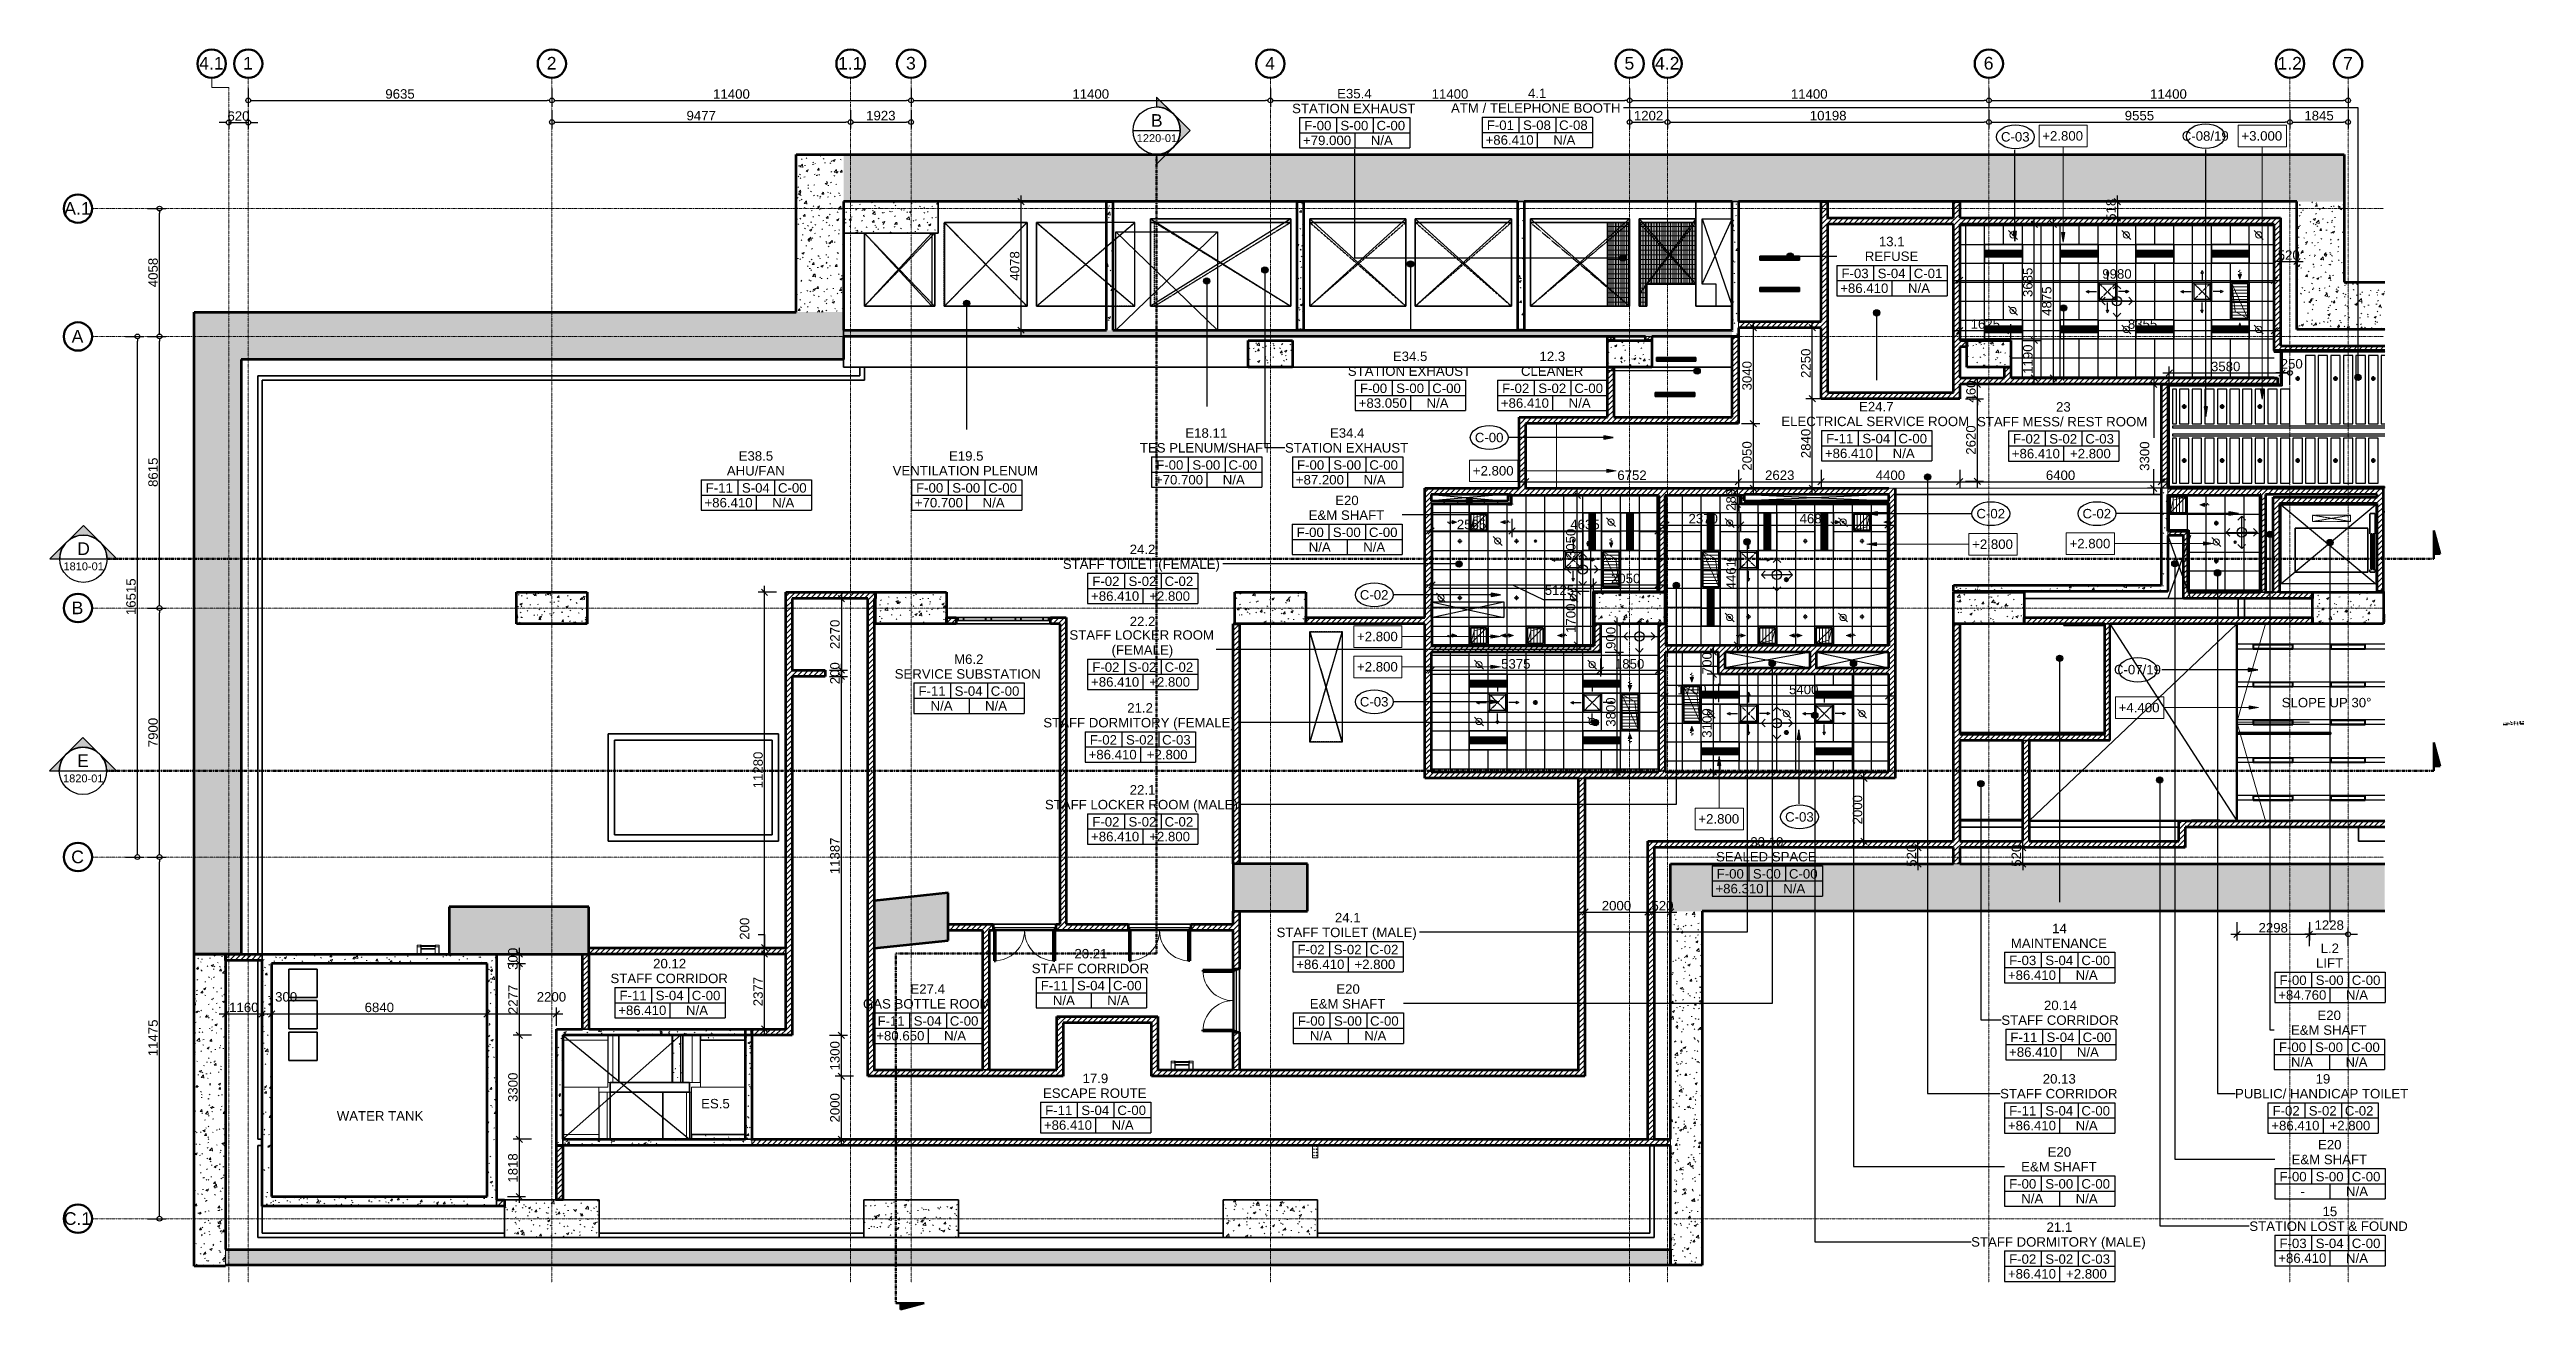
# Model space of a CAD drawing. Header units: millimetres. Extents: x -920222 to -841623, y -18676 to 21298.
import ezdxf
from ezdxf.xclip import XClip

# ---------------------------------------------------------------- set-up
doc = ezdxf.new("R2010")
doc.units = ezdxf.units.MM
doc.header["$XCLIPFRAME"] = 0
for name, pattern in [('- SOM Dash 1_8_', [4.7625, 3.175, -1.5875]), ('DPA_Grid _ Level 100', [10, 5.5, -1.6, 1.3, -1.6]), ('DPA_Hidden 50', [3, 2, -1]), ('DPA_Hidden 500', [1.4, 0.8, -0.6]), ('DPA_Overhead 100', [2.75, 1.75, -1]), ('Hidden', [7.2, 4.7, -2.5]), ('Hidden - Short', [3.571875, 2.38125, -1.190625]), ('IMPORT-HR', [371.1242, 91.1334, -1.46606, 0, -42.10612, 236.41862, 0]), ('Overhead', [3.96875, 2.38125, -1.5875])]:
    doc.linetypes.add(name, pattern=pattern)
for name, color, linetype in [('000 - WIPEOUT', 250, 'Continuous'), ('A04_TUBE SERIES', 2, 'Continuous'), ('A11_ALU.SOLID SHEET', 2, 'Continuous')]:
    doc.layers.add(name, color=color, linetype=linetype)
for name, color, linetype, lineweight in [('_ _ A-DETL-OPENING', 1, 'Continuous', 25), ('A-ANNO-DIMS', 1, 'Continuous', 9), ('A-ANNO-NOTE', 3, 'Continuous', 25), ('A-CLNG-PATT', 2, 'Continuous', 9), ('A-COLS', 5, 'Continuous', 70), ('A-COLS-E', 1, 'Continuous', 35), ('A-DETL', 1, 'Continuous', 70), ('A-DETL-GENF', 2, 'Continuous', 35), ('A-DETL-GENF-HDLN', 2, 'Overhead', 9), ('A-DETL-THIN', 1, 'Continuous', 25), ('A-DOOR', 3, 'Continuous', 70), ('A-DOOR-E', 2, 'Continuous', 25), ('A-DOOR-FRAM', 3, 'Continuous', 25), ('A-FLOR-E', 2, 'Continuous', 35), ('A-FLOR-OVHD', 2, 'DPA_Overhead 100', 25), ('A-FLOR-PATT', 1, 'Continuous', 35), ('A-GENM', 1, 'Continuous', 9), ('A-GENM-HDLN', 2, 'DPA_Hidden 500', 9), ('A-ROOM-IDEN', 3, 'Continuous', 25), ('A-ROOM-LINE', 3, 'Continuous', 25), ('A-WALL', 5, 'Continuous', 35), ('A-WALL-FNSH', 2, 'Continuous', 35), ('A-WALL-PATT', 1, 'Continuous', 35), ('E-FIRE', 2, 'Continuous', 35), ('E-LITE-EQPM', 2, 'Continuous', 35), ('F-SPRN', 2, 'Continuous', 35), ('G-ANNO-SECL', 3, 'Continuous', 9), ('G-ANNO-TEXT', 3, 'Continuous', 9), ('G-IMPT', 8, 'Continuous', 35), ('I-WALL-E', 2, 'Continuous', 35), ('M-HVAC-CDFF', 2, 'Continuous', 35), ('S-FNDN', 2, 'Continuous', 35), ('S-GRID', 251, 'Continuous', 9), ('S-GRID-IDEN', 3, 'Continuous', 50), ('S-STRS-IDEN', 3, 'Continuous', 25), ('S-STRS-MBND', 2, 'Continuous', 35), ('WALL', 5, 'Continuous', 35), ('WALL-E', 2, 'Continuous', 35)]:
    doc.layers.add(name, color=color, linetype=linetype, lineweight=lineweight)
doc.styles.add('Arial', font='arial.ttf', dxfattribs={"height": 400})
doc.styles.add('Arial_1', font='arial.ttf', dxfattribs={"height": 250})
doc.styles.add('Arial_2', font='arial.ttf', dxfattribs={"height": 300})
doc.styles.add('Arial_3', font='arial.ttf', dxfattribs={"height": 2.5})
doc.styles.add('Arial_4', font='arial.ttf', dxfattribs={"height": 3})
doc.styles.add('Arial_5', font='arial.ttf', dxfattribs={"height": 2})
doc.styles.add('Arial_6', font='arial.ttf', dxfattribs={"height": 1.5})
doc.styles.add('Arial_B', font='arialbd.ttf', dxfattribs={"height": 4})
doc.styles.add('Arial_B_1', font='arialbd.ttf', dxfattribs={"height": 3})
doc.dimstyles.new('DPA-DIM-3_0_C-C', dxfattribs={"dimscale": 304.8, "dimtxt": 306.07782, "dimasz": 0.492126, "dimexe": 0.656168, "dimexo": 0.0625, "dimgap": 0.164042, "dimtad": 1, "dimdec": 0, "dimzin": 0, "dimdsep": 46, "dimtxsty": 'Arial_2', "dimblk1": 'DOTBLANK', "dimblk2": 'DOTBLANK', "dimsah": 1, "dimcen": 0.09, "dimdle": 0.656168, "dimadec": 8, "dimazin": 0, "dimtfac": 1, "dimtdec": 4, "dimtix": 1, "dimtmove": 0, "dimatfit": 3, "dimfxl": 1.312336, "dimfxlon": 1, "dimtvp": 1, "dimtolj": 1, "dimtzin": 0, "dimarcsym": 2})
doc.dimstyles.new('DPA-DIM-3_0_C-T', dxfattribs={"dimscale": 304.8, "dimtxt": 306.07782, "dimasz": 0.492126, "dimexe": 0.656168, "dimexo": 0.0625, "dimgap": 0.164042, "dimtad": 0, "dimjust": 2, "dimdec": 0, "dimzin": 0, "dimdsep": 46, "dimtxsty": 'Arial_2', "dimblk1": 'DOTBLANK', "dimblk2": 'OBLIQUE', "dimsah": 1, "dimcen": 0.09, "dimdle": 0.656168, "dimadec": 8, "dimazin": 0, "dimtfac": 1, "dimtdec": 4, "dimtix": 1, "dimtmove": 2, "dimatfit": 3, "dimfxl": 1.312336, "dimfxlon": 1, "dimtvp": 1, "dimtolj": 1, "dimtzin": 0, "dimarcsym": 2})
doc.dimstyles.new('DPA-DIM-3_0_T-T', dxfattribs={"dimscale": 304.8, "dimtxt": 306.07782, "dimasz": 0.656168, "dimexe": 0.656168, "dimexo": 0.0625, "dimgap": 0.164042, "dimtad": 1, "dimdec": 0, "dimzin": 0, "dimdsep": 46, "dimtxsty": 'Arial_2', "dimblk1": 'OBLIQUE', "dimblk2": 'OBLIQUE', "dimsah": 1, "dimcen": 0.09, "dimdle": 0.656168, "dimadec": 8, "dimazin": 0, "dimtfac": 1, "dimtdec": 4, "dimtix": 1, "dimtmove": 0, "dimatfit": 3, "dimfxl": 1.312336, "dimfxlon": 1, "dimtvp": 1, "dimtolj": 1, "dimtzin": 0, "dimarcsym": 2})
doc.dimstyles.new('DPA-DIM-3_0_T-T_1', dxfattribs={"dimscale": 304.8, "dimtxt": 306.07782, "dimasz": 0.656168, "dimexe": 0.656168, "dimexo": 0.0625, "dimgap": 0.164042, "dimtad": 1, "dimdec": 0, "dimzin": 0, "dimdsep": 46, "dimtxsty": 'Arial_2', "dimblk1": 'OBLIQUE', "dimblk2": 'OBLIQUE', "dimsah": 1, "dimcen": 0.09, "dimdle": 0.656168, "dimadec": 8, "dimazin": 0, "dimtfac": 1, "dimtdec": 4, "dimtix": 1, "dimtmove": 1, "dimatfit": 3, "dimfxl": 1.312336, "dimfxlon": 1, "dimtvp": 1, "dimtolj": 1, "dimtzin": 0, "dimarcsym": 2})
pattern_1 = [(50, (0, 0), (728.7365, -63.75582), [76.2, -838.2]), (355, (0, 0), (-140.9716, 764.2276), [60.96, -670.56]), (100.451, (60.7, -5.3), (587.77, 700.46675), [64.76, -712.36]), (46.184, (0, 203.2), (1084.3162, -168.171), [114.3, -1257.3]), (96.636, (90.4, 189.2), (949.6099, 989.7098), [97.14, -1068.54]), (351.184, (0, 203.2), (949.6206, 989.7012), [91.44, -1005.84]), (21, (101.6, 152.4), (606.45787, -409.06057), [76.2, -838.2]), (326, (101.6, 152.4), (247.20834, 736.7529), [60.96, -670.56]), (71.451, (152.14, 118.3), (853.66825, 327.68547), [64.76, -712.36]), (37.5, (0, 0), (12.35469, 338.22012), [33.528, -628.904, 33.528, -647.192, -673.1]), (37.5, (0, 0), (12.35469, 338.22012), [-1343.152, 33.528, -639.572]), (7.5, (0, 0), (267.27887, 400.72213), [33.528, -354.584, 33.528, -613.664, -256.54]), (7.5, (0, 0), (267.27887, 400.72213), [-1035.304, 33.528, -223.012]), (327.5, (-226.57, 0), (542.36333, -22.915345), [33.528, -220.472, 33.528, -758.952, -1051.56]), (327.5, (-226.57, 0), (542.36333, -22.915345), [-1046.48, 33.528, -1018.032]), (317.5, (-328.17, 0), (592.51696, 101.7071), [33.528, -296.672, 33.528, -492.76, -746.76]), (317.5, (-328.17, 0), (592.51696, 101.7071), [-856.488, 33.528, -713.232])]
pattern_2 = [(45, (0, 0), (-84.852814, 84.852814), [])]
pattern_3 = [(45, (0, 0), (-212.13203, 212.13203), []), (135, (0, 0), (-212.13203, -212.13203), [])]
pattern_4 = [(45, (0, 0), (-212.13203, 212.13203), [])]
pattern_5 = [(135, (-842191.6447, 1.539), (-2.539928, 2e-16), [1.034, -2.558]), (135, (-842192.9147, 0.2694), (-2.539928, 2e-16), [1.034, -2.558]), (135, (-842193.5501, 2.174), (-2.539928, 2e-16), [0.51703, -3.075]), (135, (-842192.2797, 0.9044), (-2.539928, 2e-16), [1.034, -2.558]), (135, (-842191.3757, 0), (-2.539928, 2e-16), [0.51703, -3.075])]

msp = doc.modelspace()

# ---------------------------------------------------------------- texts
at = {"layer": 'A-ANNO-NOTE', "lineweight": 9, "insert": (-852560, 18705), "char_height": 300, "width": 1835.86, "attachment_point": 1, "style": 'Arial_2'}
msp.add_mtext('C-08/19', dxfattribs=at)
at = {"layer": 'A-ROOM-IDEN', "lineweight": 9, "char_height": 300, "attachment_point": 1, "style": 'Arial_2'}
for s, insert, width in [('E35.4', (-879363, 20048), 1354.85), ('4.1', (-873308, 20061), 721.52), ('STATION EXHAUST', (-880792, 19579), 4810.12), ('F-00', (-880407, 19035), 1058.23), ('S-00', (-879259, 19035), 1090.29), ('C-00', (-878114, 19035), 1114.35), ('ATM / TELEPHONE BOOTH', (-875749, 19592), 6629.96), ('F-01', (-874614, 19048), 1058.23), ('S-08', (-873465, 19048), 1090.29), ('C-08', (-872320, 19048), 1114.35), ('+79.000', (-880446, 18566), 1883.97), ('N/A', (-878296, 18566), 857.81), ('+86.410', (-874653, 18579), 1883.97), ('N/A', (-872502, 18579), 857.81), ('C-03', (-858298, 18679), 1114.35), ('13.1', (-862173, 15358), 1010.13), ('F-03', (-863359, 14345), 1058.23), ('REFUSE', (-862620, 14889), 2084.39), ('S-04', (-862211, 14345), 1090.29), ('C-01', (-861066, 14345), 1114.35), ('+86.410', (-863398, 13876), 1883.97), ('N/A', (-861248, 13876), 857.81), ('STATION EXHAUST', (-879024, 11245), 4810.12), ('E34.5', (-877595, 11714), 1354.85), ('CLEANER', (-873531, 11245), 2429.11), ('12.3', (-872942, 11714), 1010.13), ('+83.050', (-878678, 10232), 1883.97), ('F-00', (-878639, 10700), 1058.23), ('S-00', (-877491, 10700), 1090.29), ('N/A', (-876527, 10232), 857.81), ('C-00', (-876346, 10700), 1114.35), ('+86.410', (-874168, 10232), 1883.97), ('F-02', (-874128, 10700), 1058.23), ('S-02', (-872980, 10700), 1090.29), ('N/A', (-872017, 10232), 857.81), ('C-00', (-871835, 10700), 1114.35), ('ELECTRICAL SERVICE ROOM', (-865269, 9649), 7327.42), ('E24.7', (-862802, 10118), 1354.85), ('STAFF MESS/ REST ROOM', (-859057, 9641), 6645.99), ('23', (-856550, 10110), 577.21), ('TES PLENUM/SHAFT', (-885623, 8812), 5130.8), ('E18.11', (-884180, 9281), 1643.46), ('STATION EXHAUST', (-881019, 8812), 4810.12), ('E34.4', (-879591, 9281), 1354.85), ('C-00', (-874994, 9138), 1114.35), ('F-11', (-863846, 9104), 1058.23), ('S-04', (-862697, 9104), 1090.29), ('N/A', (-861734, 8636), 857.81), ('C-00', (-861552, 9104), 1114.35), ('F-02', (-857915, 9097), 1058.23), ('S-02', (-856766, 9097), 1090.29), ('C-03', (-855621, 9097), 1114.35), ('AHU/FAN', (-898730, 8084), 2252.74), ('E38.5', (-898355, 8553), 1354.85), ('VENTILATION PLENUM', (-893467, 8084), 5675.95), ('E19.5', (-891680, 8553), 1354.85), ('F-00', (-885105, 8267), 1058.23), ('S-00', (-883957, 8267), 1090.29), ('C-00', (-882812, 8267), 1114.35), ('F-00', (-880635, 8267), 1058.23), ('S-00', (-879486, 8267), 1090.29), ('C-00', (-878341, 8267), 1114.35), ('+86.410', (-863885, 8636), 1883.97), ('+86.410', (-857954, 8628), 1883.97), ('+2.800', (-856107, 8628), 1595.36), ('+86.410', (-899439, 7071), 1883.97), ('F-11', (-899399, 7540), 1058.23), ('S-04', (-898251, 7540), 1090.29), ('N/A', (-897288, 7071), 857.81), ('C-00', (-897106, 7540), 1114.35), ('+70.700', (-892764, 7071), 1883.97), ('F-00', (-892724, 7540), 1058.23), ('S-00', (-891576, 7540), 1090.29), ('N/A', (-890613, 7071), 857.81), ('C-00', (-890431, 7540), 1114.35), ('+70.700', (-885144, 7799), 1883.97), ('N/A', (-882993, 7799), 857.81), ('+87.200', (-880674, 7799), 1883.97), ('E20', (-879425, 7144), 921.94), ('N/A', (-878523, 7799), 857.81), ('E&M SHAFT', (-880266, 6675), 2950.21), ('C-02', (-859077, 6723), 1114.35), ('C-02', (-855711, 6723), 1114.35), ('24.2', (-885946, 5590), 1010.13), ('F-00', (-880648, 6131), 1058.23), ('N/A', (-880264, 5662), 857.81), ('S-00', (-879500, 6131), 1090.29), ('N/A', (-878536, 5662), 857.81), ('C-00', (-878355, 6131), 1114.35), ('STAFF TOILET (FEMALE)', (-888067, 5121), 6140.93), ('+86.410', (-887171, 4108), 1883.97), ('F-02', (-887132, 4577), 1058.23), ('S-02', (-885984, 4577), 1090.29), ('+2.800', (-885325, 4108), 1595.36), ('C-02', (-884839, 4577), 1114.35), ('C-02', (-878643, 4146), 1114.35), ('22.2', (-885946, 3303), 1010.13), ('STAFF LOCKER ROOM', (-887858, 2873), 5635.86), ('(FEMALE)', (-886522, 2397), 2397.05), ('SERVICE SUBSTATION', (-893403, 1638), 5708.01), ('M6.2', (-891518, 2107), 1146.41), ('F-02', (-887132, 1853), 1058.23), ('S-02', (-885984, 1853), 1090.29), ('C-02', (-884839, 1853), 1114.35), ('F-11', (-892648, 1094), 1058.23), ('S-04', (-891500, 1094), 1090.29), ('C-00', (-890355, 1094), 1114.35), ('+86.410', (-887171, 1384), 1883.97), ('+2.800', (-885325, 1384), 1595.36), ('N/A', (-892264, 625), 857.81), ('N/A', (-890536, 625), 857.81), ('STAFF DORMITORY (FEMALE)', (-888687, 91), 7455.69), ('21.2', (-886024, 560), 1010.13), ('C-03', (-878643, 755), 1114.35), ('F-02', (-887211, -454), 1058.23), ('S-02', (-886063, -454), 1090.29), ('C-03', (-884918, -454), 1114.35), ('+86.410', (-887250, -922), 1883.97), ('+2.800', (-885403, -922), 1595.36), ('22.1', (-885946, -2040), 1010.13), ('STAFF LOCKER ROOM (MALE)', (-888635, -2509), 7519.83), ('F-02', (-887132, -3054), 1058.23), ('S-02', (-885984, -3054), 1090.29), ('C-02', (-884839, -3054), 1114.35), ('C-03', (-865148, -2899), 1114.35), ('+86.410', (-887171, -3522), 1883.97), ('+2.800', (-885325, -3522), 1595.36), ('33.10', (-866251, -3692), 1298.73), ('SEALED SPACE', (-867340, -4161), 3928.27), ('F-00', (-867319, -4705), 1058.23), ('S-00', (-866171, -4705), 1090.29), ('C-00', (-865026, -4705), 1114.35), ('+86.310', (-867358, -5174), 1883.97), ('N/A', (-865207, -5174), 857.81), ('24.1', (-879434, -6094), 1010.13), ('STAFF TOILET (MALE)', (-881284, -6563), 5483.54), ('MAINTENANCE', (-857985, -6907), 3743.88), ('14', (-856674, -6438), 577.21), ('L.2', (-848154, -7067), 721.52), ('20.12', (-901069, -7553), 1298.73), ('STAFF CORRIDOR', (-889054, -7707), 4569.62), ('20.21', (-887700, -7238), 1298.73), ('+86.410', (-880660, -7576), 1883.97), ('F-02', (-880621, -7107), 1058.23), ('S-02', (-879473, -7107), 1090.29), ('+2.800', (-878813, -7576), 1595.36), ('C-02', (-878328, -7107), 1114.35), ('F-03', (-858039, -7451), 1058.23), ('S-04', (-856891, -7451), 1090.29), ('C-00', (-855746, -7451), 1114.35), ('LIFT', (-848300, -7536), 1066.24), ('STAFF CORRIDOR', (-902422, -8022), 4569.62), ('F-11', (-902136, -8566), 1058.23), ('S-04', (-900988, -8566), 1090.29), ('C-00', (-899843, -8566), 1114.35), ('E27.4', (-892904, -8360), 1354.85), ('F-11', (-888768, -8251), 1058.23), ('S-04', (-887620, -8251), 1090.29), ('C-00', (-886475, -8251), 1114.35), ('E20', (-879389, -8360), 921.94), ('+86.410', (-858078, -7920), 1883.97), ('N/A', (-855927, -7920), 857.81), ('+84.760', (-849499, -8549), 1883.97), ('F-00', (-849460, -8080), 1058.23), ('S-00', (-848311, -8080), 1090.29), ('N/A', (-847348, -8549), 857.81), ('C-00', (-847166, -8080), 1114.35), ('+86.410', (-902175, -9035), 1883.97), ('N/A', (-900025, -9035), 857.81), ('GAS BOTTLE ROOM', (-894410, -8829), 4994.51), ('F-11', (-893948, -9373), 1058.23), ('S-04', (-892800, -9373), 1090.29), ('C-00', (-891655, -9373), 1114.35), ('N/A', (-888384, -8720), 857.81), ('N/A', (-886656, -8720), 857.81), ('F-00', (-880611, -9373), 1058.23), ('E&M SHAFT', (-880229, -8829), 2950.21), ('S-00', (-879463, -9373), 1090.29), ('C-00', (-878318, -9373), 1114.35), ('STAFF CORRIDOR', (-858287, -9347), 4569.62), ('20.14', (-856933, -8878), 1298.73), ('E20', (-848255, -9193), 921.94), ('+80.650', (-893987, -9842), 1883.97), ('N/A', (-891836, -9842), 857.81), ('N/A', (-880227, -9842), 857.81), ('N/A', (-878500, -9842), 857.81), ('F-11', (-858001, -9891), 1058.23), ('S-04', (-856852, -9891), 1090.29), ('C-00', (-855707, -9891), 1114.35), ('F-00', (-849478, -10206), 1058.23), ('E&M SHAFT', (-849096, -9662), 2950.21), ('S-00', (-848330, -10206), 1090.29), ('C-00', (-847185, -10206), 1114.35), ('+86.410', (-858040, -10360), 1883.97), ('N/A', (-855889, -10360), 857.81), ('N/A', (-849094, -10675), 857.81), ('N/A', (-847366, -10675), 857.81), ('ESCAPE ROUTE', (-888697, -11664), 4040.5), ('17.9', (-887443, -11195), 1010.13), ('STAFF CORRIDOR', (-858325, -11679), 4569.62), ('20.13', (-856972, -11210), 1298.73), ('PUBLIC/ HANDICAP TOILET', (-850871, -11679), 6766.24), ('19', (-848314, -11210), 577.21), ('F-11', (-888629, -12208), 1058.23), ('S-04', (-887481, -12208), 1090.29), ('C-00', (-886336, -12208), 1114.35), ('F-11', (-858039, -12223), 1058.23), ('S-04', (-856891, -12223), 1090.29), ('C-00', (-855746, -12223), 1114.35), ('F-02', (-849680, -12223), 1058.23), ('S-02', (-848531, -12223), 1090.29), ('C-02', (-847386, -12223), 1114.35), ('+86.410', (-888669, -12677), 1883.97), ('N/A', (-886518, -12677), 857.81), ('+86.410', (-858078, -12692), 1883.97), ('N/A', (-855927, -12692), 857.81), ('+86.410', (-849719, -12692), 1883.97), ('E20', (-848237, -13299), 921.94), ('+2.800', (-847872, -12692), 1595.36), ('E&M SHAFT', (-857657, -13997), 2950.21), ('E20', (-856817, -13528), 921.94), ('E&M SHAFT', (-849077, -13768), 2950.21), ('F-00', (-858039, -14541), 1058.23), ('S-00', (-856891, -14541), 1090.29), ('C-00', (-855746, -14541), 1114.35), ('F-00', (-849460, -14312), 1058.23), ('S-00', (-848311, -14312), 1090.29), ('N/A', (-847348, -14781), 857.81), ('C-00', (-847166, -14312), 1114.35), ('N/A', (-857655, -15010), 857.81), ('N/A', (-855927, -15010), 857.81), ('-', (-848791, -14781), 168.35), ('15', (-848094, -15416), 577.21), ('STAFF DORMITORY (MALE)', (-859245, -16383), 6798.31), ('21.1', (-856853, -15914), 1010.13), ('STATION LOST & FOUND', (-850417, -15884), 6197.04), ('F-03', (-849460, -16429), 1058.23), ('S-04', (-848311, -16429), 1090.29), ('C-00', (-847166, -16429), 1114.35), ('F-02', (-858039, -16927), 1058.23), ('S-02', (-856891, -16927), 1090.29), ('C-03', (-855746, -16927), 1114.35), ('+86.410', (-849499, -16897), 1883.97), ('N/A', (-847348, -16897), 857.81), ('+86.410', (-858078, -17396), 1883.97), ('+2.800', (-856231, -17396), 1595.36)]:
    msp.add_mtext(s, dxfattribs=dict(at, insert=insert, width=width))
at = {"layer": 'G-ANNO-SECL', "lineweight": 25, "attachment_point": 1}
for s, insert, char_height, width, style in [('B', (-885275, 19248), 400, 456.96, 'Arial'), ('1220-01', (-885722, 18612), 250, 1539.24, 'Arial_1'), ('D', (-919346, 5662), 400, 489.03, 'Arial'), ('1810-01', (-919780, 5026), 250, 1539.24, 'Arial_1'), ('E', (-919346, -1066), 400, 456.96, 'Arial'), ('1820-01', (-919793, -1702), 250, 1539.24, 'Arial_1')]:
    msp.add_mtext(s, dxfattribs=dict(at, insert=insert, char_height=char_height, width=width, style=style))
at = {"layer": 'G-ANNO-TEXT', "color": 7, "attachment_point": 1}
for s, insert, char_height, width, style in [('+2.800', (-856987, 18708), 300, 1595.36, 'Arial_2'), ('+3.000', (-850667, 18708), 300, 1595.36, 'Arial_2'), ('+2.800', (-875057, 8083), 300, 1595.36, 'Arial_2'), ('+2.800', (-859212, 5753), 300, 1595.36, 'Arial_2'), ('+2.800', (-856121, 5773), 300, 1595.36, 'Arial_2'), ('+2.800', (-878732, 2825), 300, 1595.36, 'Arial_2'), ('+2.800', (-878732, 1864), 300, 1595.36, 'Arial_2'), ('+4.400', (-854561, 570), 300, 1595.36, 'Arial_2'), ('F-00', (-842330, -112), 3, 10.58, 'Arial_4'), ('+00.000', (-842331, -116), 3, 18.84, 'Arial_4'), ('S-00', (-842317, -112), 3, 10.9, 'Arial_4'), ('+0.000', (-842308, -116), 3, 15.95, 'Arial_4'), ('C-00', (-842303, -112), 3, 11.14, 'Arial_4'), ('\\LCEILINGS', (-842139, -33), 3, 24.05, 'Arial_4'), ('C-00', (-842139, -38), 3, 11.14, 'Arial_B_1'), ('C-01', (-842139, -43), 3, 11.14, 'Arial_B_1'), ('C-02', (-842139, -48), 3, 11.14, 'Arial_B_1'), ('C-03', (-842139, -53), 3, 11.14, 'Arial_B_1'), ('C-04 ', (-842139, -58), 3, 12.59, 'Arial_B_1'), ('^I^I^I', (-842139, -62), 3, 18.04, 'Arial_4'), ('^I^I^I', (-842139, -67), 3, 18.04, 'Arial_4'), ('^I^I^I', (-842139, -72), 3, 18.04, 'Arial_4'), ('^I^I^I', (-842139, -77), 3, 18.04, 'Arial_4'), ('C-06 ', (-842139, -82), 3, 12.59, 'Arial_B_1'), ('C-07 ', (-842139, -87), 3, 12.59, 'Arial_B_1'), ('C-09', (-842139, -92), 3, 11.14, 'Arial_B_1'), ('^I^I^I', (-842139, -96), 3, 18.04, 'Arial_4'), ('C-10', (-842139, -101), 3, 11.14, 'Arial_B_1'), ('^I^I^I', (-842139, -106), 3, 18.04, 'Arial_4'), ('^I^I^I', (-842139, -111), 3, 18.04, 'Arial_4'), ('C-11', (-842139, -116), 3, 11.14, 'Arial_B_1'), ('^I^I', (-842130, -38), 3, 6.89, 'Arial_4'), ('^I^I', (-842130, -43), 3, 6.89, 'Arial_4'), ('^I^I', (-842130, -48), 3, 6.89, 'Arial_4'), ('^I^I', (-842130, -53), 3, 6.89, 'Arial_4'), ('^I^I', (-842130, -92), 3, 6.89, 'Arial_B_1'), ('\\fArial|b1|i0|c0|p34|;^I', (-842128, -58), 3, 5.45, 'Arial_B_1'), ('^I', (-842128, -82), 3, 5.45, 'Arial_4'), ('^I', (-842128, -101), 3, 5.45, 'Arial_4'), ('^I', (-842128, -116), 3, 5.45, 'Arial_4'), ('^I', (-842127, -87), 3, 4.01, 'Arial_4'), ('NO CEILING, EXPOSED CONCRETE', (-842124, -38), 3, 87.7, 'Arial_4'), ('NO CEILING, ACRYLIC INTERIOR PAINT', (-842124, -43), 3, 97.57, 'Arial_4'), ('600X600 ', (-842124, -48), 3, 22.05, 'Arial_4'), ('600X600 ', (-842124, -53), 3, 22.05, 'Arial_4'), ('(', (-842124, -58), 3, 1.68, 'Arial_4'), ('300MM (W) PARTIAL PERFORATED ALUMN CEILING ', (-842124, -62), 3, 129.63, 'Arial_4'), ('PLANK WITH ACOUSTIC NON-WOVEN BACKING [MIN. ', (-842124, -67), 3, 133.88, 'Arial_4'), ('25% FREE AREA] C/W 200MM (W) ALUMN CEILING ', (-842124, -72), 3, 125.54, 'Arial_4'), ('RUNNER ', (-842124, -77), 3, 23.33, 'Arial_4'), ('SOLID ', (-842124, -82), 3, 16.92, 'Arial_4'), ('1200MM (W) SOLID ALUMN CEILING PANEL', (-842124, -87), 3, 106.7, 'Arial_4'), ('300MM (W) SOLID ALUMN CEILING PANEL C/W ', (-842124, -92), 3, 116.97, 'Arial_4'), ('ALUMN GRID RUNNER', (-842124, -96), 3, 55.56, 'Arial_4'), ('\\LFEATURE CEILING', (-842124, -101), 3, 46.1, 'Arial_4'), ('CEILING PANEL WITH PRINTED PATTERN C/W ', (-842124, -106), 3, 116.65, 'Arial_4'), ('STEPPING CEILING ON 4-SIDE', (-842124, -111), 3, 75.36, 'Arial_4'), ('1500 MM (W) SOLID ALUMN CEILING PANEL', (-842124, -116), 3, 108.15, 'Arial_4'), ('ADIT)', (-842123, -58), 3, 13.47, 'Arial_4'), (' & C-05 (', (-842111, -58), 3, 20.6, 'Arial_4'), ('ALUMN CEILING PANEL ', (-842110, -82), 3, 59.81, 'Arial_4'), ('\\LSOLID', (-842106, -48), 3, 15.47, 'Arial_4'), ('\\LPERFORATED', (-842106, -53), 3, 35.19, 'Arial_4'), ('PSD)', (-842094, -58), 3, 12.27, 'Arial_4'), (' ALUMN CEILING PANEL ', (-842093, -48), 3, 61.25, 'Arial_4'), (' : 300MM (W) SOLID ALUMN ', (-842086, -101), 3, 69.19, 'Arial_4'), ('& C-08 (CONCOURSE/ PLATFORM)', (-842083, -58), 3, 85.14, 'Arial_4'), (' ALUMN CEILING PANEL ', (-842077, -53), 3, 61.25, 'Arial_4'), ('^I^I^I^I', (-842029, -101), 3, 23.01, 'Arial_4'), ('^I', (-842027, -92), 3, 3.29, 'Arial_4'), ('^I^I^I', (-842026, -53), 3, 13.79, 'Arial_4'), ('^I^I^I', (-842020, -72), 3, 12.75, 'Arial_4'), ('^I^I', (-842017, -62), 3, 8.66, 'Arial_4'), ('^I', (-842014, -67), 3, 4.41, 'Arial_4'), ('^I', (-842013, -58), 3, 3.69, 'Arial_4'), ('300MM (W) PARTIAL ', (-841991, -35), 3, 51.55, 'Arial_4'), ('PERFORATED ALUMN CEILING  ', (-841991, -40), 3, 78.24, 'Arial_4'), ('LEGENDS FOR E&M FIXTURES:', (-841926, -27), 4, 104.22, 'Arial_B'), ('RECESSED DOWNLIGHT', (-841907, -35), 3, 61.49, 'Arial_4'), ('1257(L) SG. / DB. RECESSED ', (-841907, -46), 3, 72.23, 'Arial_4'), ('FLUORESCENT W/ DISFUSSER', (-841907, -51), 3, 77.2, 'Arial_4'), ('1257(L) SG. / DB. RECESSED ', (-841907, -61), 3, 72.23, 'Arial_4'), ('FLUORESCENT W/ LOUVRE', (-841907, -65), 3, 68.95, 'Arial_4'), ('1200x600 & 600x600 ', (-841807, -26), 3, 50.27, 'Arial_4'), ('RETURN AIR GRILLE', (-841807, -31), 3, 51.23, 'Arial_4'), ('600x600 SUPPLY AIR DIFFUSER', (-841807, -40), 3, 78.65, 'Arial_4'), ('SMOKE / HEAT DETECTOR', (-841807, -47), 3, 66.54, 'Arial_4'), ('SPRINKLER HEAD', (-841807, -56), 3, 44.89, 'Arial_4'), ('1200x200MM SUPPLY / RETURN AIR DIFFUSER', (-841717, -26), 3, 115.76, 'Arial_4'), ('+2.800', (-867899, -2961), 300, 1595.36, 'Arial_2'), ('WATER TANK', (-911107, -12384), 300, 3415.19, 'Arial_2')]:
    msp.add_mtext(s, dxfattribs=dict(at, insert=insert, char_height=char_height, width=width, style=style))
at = {"layer": 'S-STRS-IDEN', "lineweight": 9, "insert": (-899545, -11996), "char_height": 300, "width": 1122.36, "attachment_point": 1, "style": 'Arial_2'}
msp.add_mtext('ES.5', dxfattribs=at)

# ---------------------------------------------------------------- blocks, each defined once
blk = doc.blocks.new('LIFT-OTIS - Lift - 1400x2300-For Station-12199838-4250-01 ENLARGED CONCOURSE LEVEL - REFLECTED CEILING PLAN - SHEET 1')
at = {"layer": 'A-DETL-GENF-HDLN'}
for p, q in [((-1034, -975), (-1034, -2175)), ((-834, -975), (-1034, -975)), ((-1034, -2175), (-834, -975)), ((-1034, -975), (-834, -2175)), ((-834, -2175), (-834, -975)), ((-1034, -2175), (-834, -2175))]:
    blk.add_line(p, q, dxfattribs=at)
at = {"layer": 'A-GENM', "linetype": 'Hidden', "lineweight": 35}
for p, q in [((-1090, -190), (-1090, -360)), ((-440, -190), (-1090, -190)), ((-1090, -360), (-440, -360)), ((-625, -425), (-625, -2725)), ((-625, -425), (775, -425)), ((-440, -220), (-440, -260)), ((125, -220), (-440, -220)), ((-440, -260), (125, -260)), ((-440, -290), (-440, -330)), ((125, -290), (-440, -290)), ((-440, -330), (125, -330)), ((690, -220), (125, -220)), ((125, -260), (690, -260)), ((125, -290), (690, -290)), ((690, -330), (125, -330)), ((690, -190), (771, -190)), ((690, -260), (690, -220)), ((690, -290), (690, -330)), ((771, -360), (690, -360)), ((771, -190), (771, -360)), ((775, -425), (775, -2725)), ((775, -2725), (-625, -2725))]:
    blk.add_line(p, q, dxfattribs=at)
at = {"layer": 'A-GENM'}
for p, q in [((125, -260), (125, -220)), ((125, -220), (125, -260)), ((125, -330), (125, -290))]:
    blk.add_line(p, q, dxfattribs=at)
at = {"layer": 'A-GENM-HDLN'}
blk.add_line((775, -425), (775, -1350), dxfattribs=at)
blk = doc.blocks.new('A43 - _Floor_ Access Panel 800 x 800-11440873-4250-01 ENLARGED CONCOURSE LEVEL - REFLECTED CEILING PLAN - SHEET 1')
at = {"layer": 'A-DOOR-E'}
for p, q in [((450, 450), (-450, 450)), ((-450, 450), (-450, -450)), ((-450, -450), (-450, 450)), ((-450, 450), (450, 450)), ((450, -450), (450, 450)), ((450, 450), (450, -450)), ((-450, -450), (450, -450)), ((450, -450), (-450, -450))]:
    blk.add_line(p, q, dxfattribs=at)
blk = doc.blocks.new('DPA_GM-Cat Ladder - H3000-14108678-4250-01 ENLARGED CONCOURSE LEVEL - REFLECTED CEILING PLAN - SHEET 1')
at = {"layer": 'A-GENM'}
for p, q in [((-198, 75), (-248, 75)), ((-225, 255), (-225, 355)), ((-225, 355), (-225, 305)), ((-100, 355), (-225, 355)), ((-225, 305), (-225, 255)), ((-225, 305), (-100, 305)), ((-225, 255), (-225, 75)), ((-220, 306), (-220, 255)), ((-220, 255), (-220, 305)), ((-220, 75), (-220, 255)), ((-148, 80), (-148, 75)), ((-100, 80), (-148, 80)), ((-95, 75), (-148, 75)), ((-100, 355), (-100, 305)), ((-100, 305), (-100, 355)), ((-95, 355), (-100, 355)), ((-100, 305), (-95, 305)), ((-95, 305), (-100, 305)), ((-100, 305), (-100, 80)), ((-95, 355), (-95, 305)), ((-95, 347), (345, 347)), ((-95, 313), (-95, 347)), ((-95, 347), (-95, 313)), ((-95, 347), (345, 347)), ((-95, 313), (-95, 347)), ((-95, 347), (-95, 313)), ((-95, 347), (345, 347)), ((-95, 313), (-95, 347)), ((-95, 347), (-95, 313)), ((345, 312), (-95, 312)), ((345, 312), (-95, 312)), ((345, 312), (-95, 312)), ((-95, 75), (-95, 305)), ((-95, 75), (-95, 250)), ((-95, 250), (345, 250)), ((-95, 230), (-95, 75)), ((345, 230), (-95, 230)), ((345, 75), (-95, 75)), ((345, 75), (-95, 75)), ((350, 355), (345, 355)), ((345, 305), (345, 355)), ((345, 313), (345, 347)), ((345, 347), (345, 313)), ((345, 313), (345, 347)), ((345, 347), (345, 313)), ((345, 313), (345, 347)), ((345, 347), (345, 313)), ((345, 305), (350, 305)), ((350, 305), (345, 305)), ((345, 305), (345, 75)), ((345, 250), (345, 75)), ((345, 230), (345, 75)), ((397, 75), (345, 75)), ((350, 305), (350, 355)), ((475, 355), (350, 355)), ((350, 355), (350, 305)), ((350, 305), (475, 305)), ((350, 80), (350, 305)), ((397, 80), (350, 80)), ((397, 75), (397, 80)), ((497, 75), (447, 75)), ((470, 255), (470, 306)), ((470, 305), (470, 255)), ((470, 255), (470, 75)), ((475, 305), (475, 355)), ((475, 355), (475, 255)), ((475, 255), (475, 305)), ((475, 75), (475, 255))]:
    blk.add_line(p, q, dxfattribs=at)
at = {"layer": 'A-GENM', "lineweight": 35}
for p, q in [((-100, 355), (-95, 355)), ((-100, 305), (-100, 355)), ((-95, 305), (-100, 305)), ((-95, 355), (-95, 305)), ((345, 355), (350, 355)), ((345, 305), (345, 355)), ((350, 305), (345, 305)), ((350, 355), (350, 305))]:
    blk.add_line(p, q, dxfattribs=at)
blk = doc.blocks.new('Walls New - Walls New-13988885-4250-01 ENLARGED CONCOURSE LEVEL - REFLECTED CEILING PLAN - SHEET 1')
at = {"layer": 'A-WALL-PATT', "lineweight": 9}
h = blk.add_hatch(dxfattribs=at)
h.set_pattern_fill('FP_1', color=256, style=0, pattern_type=2)
h.set_pattern_definition(pattern_1)
h.paths.add_polyline_path([(-892025, 15472), (-892025, 16472), (-895025, 16472), (-895025, 15472)])
at = {"layer": 'WALL'}
for p, q in [((-895025, 16472), (-892025, 16472)), ((-895025, 15472), (-895025, 16472)), ((-892025, 16472), (-892025, 15472)), ((-892025, 15472), (-895025, 15472))]:
    blk.add_line(p, q, dxfattribs=at)
blk = doc.blocks.new('DPA_DR-DB-SW - D28_2000x2550 mm-12778001-4250-01 ENLARGED CONCOURSE LEVEL - REFLECTED CEILING PLAN - SHEET 1')
at = {"layer": 'A-DOOR'}
for p, q in [((-965, 1071.35), (-922, 1071.35)), ((-965, 106.35), (-965, 1071.35)), ((-922, 1071.35), (-922, 106.35)), ((922, 1071.35), (922, 106.35)), ((965, 1071.35), (922, 1071.35)), ((965, 106.35), (965, 1071.35)), ((-922, 106.35), (-965, 106.35)), ((922, 106.35), (965, 106.35))]:
    blk.add_line(p, q, dxfattribs=at)
at = {"layer": 'A-DOOR-E', "lineweight": 9}
for centre, start, end in [((-965, 106.35), 360, 90), ((965, 106.35), 90, 180)]:
    blk.add_arc(centre, 965, start, end, dxfattribs=at)
at = {"layer": 'A-DOOR-FRAM'}
for p, q in [((-1000, 106.35), (-965, 106.35)), ((-1000, 6.35), (-1000, 106.35)), ((-950, 6.35), (-1000, 6.35)), ((-965, 106.35), (-965, 63.35)), ((-965, 63.35), (-950, 63.35)), ((-950, 63.35), (-950, 6.35)), ((950, 6.35), (950, 63.35)), ((950, 63.35), (965, 63.35)), ((1000, 6.35), (950, 6.35)), ((965, 63.35), (965, 106.35)), ((965, 106.35), (1000, 106.35)), ((1000, 106.35), (1000, 6.35))]:
    blk.add_line(p, q, dxfattribs=at)
at = {"layer": 'A-DOOR-FRAM', "lineweight": 9}
for p, q in [((-1000, 106.35), (1000, 106.35)), ((-1000, 6.35), (-1000, 106.35)), ((1000, 6.35), (-1000, 6.35)), ((965, 106.35), (-965, 106.35)), ((-965, 106.35), (-965, 63.35)), ((-965, 63.35), (965, 63.35)), ((950, 63.35), (-950, 63.35)), ((-950, 63.35), (-950, 6.35)), ((-950, 6.35), (950, 6.35)), ((950, 6.35), (950, 63.35)), ((965, 63.35), (965, 106.35)), ((1000, 106.35), (1000, 6.35))]:
    blk.add_line(p, q, dxfattribs=at)
blk = doc.blocks.new('A33 - _Wall_ Access Panel 3000 x 3000-18927020-4250-01 ENLARGED CONCOURSE LEVEL - REFLECTED CEILING PLAN - SHEET 1')
at = {"layer": 'A-DOOR', "lineweight": 35}
for p, q in [((-572, 0), (-372, 0)), ((-572, -35), (-572, 0)), ((-372, 0), (-372, -35)), ((372, 0), (572, 0)), ((372, -35), (372, 0)), ((572, 0), (572, -35)), ((-1450, 0), (-1250, 0)), ((-1450, -35), (-1450, 0)), ((-1435, -35), (-1450, -35)), ((-1450, -100), (-1450, -65)), ((-1450, -65), (-1435, -65)), ((-1250, -100), (-1450, -100)), ((-1435, -65), (-1435, -35)), ((-1250, -35), (-1265, -35)), ((-1265, -35), (-1265, -65)), ((-1265, -35), (-1250, -35)), ((-1265, -65), (-1265, -35)), ((-1265, -65), (-1250, -65)), ((-1250, -65), (-1265, -65)), ((-1250, 0), (-1250, -35)), ((-1250, -35), (-1250, 0)), ((-1250, 0), (-572, 0)), ((-1250, -65), (-1250, -100)), ((-1250, -100), (-1250, -65)), ((-572, -100), (-1250, -100)), ((-572, 0), (-572, -35)), ((-557, -35), (-572, -35)), ((-572, -35), (-557, -35)), ((-572, -100), (-572, -65)), ((-572, -65), (-557, -65)), ((-557, -65), (-572, -65)), ((-572, -65), (-572, -100)), ((-372, -100), (-572, -100)), ((-557, -65), (-557, -35)), ((-557, -35), (-557, -65)), ((-372, -35), (-387, -35)), ((-387, -35), (-387, -65)), ((-387, -35), (-372, -35)), ((-387, -65), (-387, -35)), ((-387, -65), (-372, -65)), ((-372, -65), (-387, -65)), ((-372, -35), (-372, 0)), ((-372, 0), (372, 0)), ((-372, -65), (-372, -100)), ((-372, -100), (-372, -65)), ((372, -100), (-372, -100)), ((372, 0), (372, -35)), ((387, -35), (372, -35)), ((372, -35), (387, -35)), ((372, -100), (372, -65)), ((372, -65), (387, -65)), ((387, -65), (372, -65)), ((372, -65), (372, -100)), ((572, -100), (372, -100)), ((387, -65), (387, -35)), ((387, -35), (387, -65)), ((572, -35), (557, -35)), ((557, -35), (557, -65)), ((557, -35), (572, -35)), ((557, -65), (557, -35)), ((557, -65), (572, -65)), ((572, -65), (557, -65)), ((572, -35), (572, 0)), ((572, 0), (1250, 0)), ((572, -65), (572, -100)), ((572, -100), (572, -65)), ((1250, -100), (572, -100)), ((1250, 0), (1450, 0)), ((1250, -35), (1250, 0)), ((1250, 0), (1250, -35)), ((1265, -35), (1250, -35)), ((1250, -35), (1265, -35)), ((1250, -100), (1250, -65)), ((1250, -65), (1265, -65)), ((1265, -65), (1250, -65)), ((1250, -65), (1250, -100)), ((1450, -100), (1250, -100)), ((1265, -65), (1265, -35)), ((1265, -35), (1265, -65)), ((1450, -35), (1435, -35)), ((1435, -35), (1435, -65)), ((1435, -65), (1450, -65)), ((1450, 0), (1450, -35)), ((1450, -65), (1450, -100))]:
    blk.add_line(p, q, dxfattribs=at)
at = {"layer": 'A-DOOR-E'}
for p, q in [((-372, 0), (-572, 0)), ((-572, 0), (-572, -35)), ((-372, -35), (-372, 0)), ((372, 0), (372, -35)), ((572, 0), (372, 0)), ((572, -35), (572, 0)), ((-1250, 0), (-1450, 0)), ((-1450, 0), (-1450, -35)), ((-1450, -35), (-1435, -35)), ((-1435, -65), (-1450, -65)), ((-1450, -65), (-1450, -100)), ((-1450, -100), (-1250, -100)), ((-1435, -35), (-1435, -65)), ((-1265, -65), (-1265, -35)), ((-1265, -35), (-1250, -35)), ((-1250, -35), (-1265, -35)), ((-1265, -35), (-1265, -65)), ((-1265, -65), (-1265, -35)), ((-1265, -35), (-1250, -35)), ((-1250, -35), (-1265, -35)), ((-1265, -35), (-1265, -65)), ((-1265, -65), (-1265, -35)), ((-1265, -35), (-1250, -35)), ((-1265, -65), (-1265, -35)), ((-1265, -35), (-1250, -35)), ((-1265, -35), (-1250, -35)), ((-1265, -65), (-1265, -35)), ((-1250, -35), (-1265, -35)), ((-1265, -35), (-1265, -65)), ((-1250, -65), (-1265, -65)), ((-1265, -65), (-1250, -65)), ((-1250, -65), (-1265, -65)), ((-1265, -65), (-1250, -65)), ((-1250, -65), (-1265, -65)), ((-1250, -65), (-1265, -65)), ((-1250, -65), (-1265, -65)), ((-1265, -65), (-1250, -65)), ((-1250, -35), (-1250, 0)), ((-572, 0), (-1250, 0)), ((-1250, 0), (-1250, -35)), ((-1250, -35), (-1250, 0)), ((-1250, 0), (-572, 0)), ((-572, 0), (-1250, 0)), ((-1250, 0), (-1250, -35)), ((-1250, -35), (-1250, 0)), ((-1250, 0), (-572, 0)), ((-1250, -35), (-1250, 0)), ((-1250, 0), (-572, 0)), ((-1250, 0), (-572, 0)), ((-1250, -35), (-1250, 0)), ((-572, 0), (-1250, 0)), ((-1250, 0), (-1250, -35)), ((-1250, -100), (-1250, -65)), ((-1250, -65), (-1250, -100)), ((-1250, -100), (-1250, -65)), ((-1250, -65), (-1250, -100)), ((-1250, -100), (-1250, -65)), ((-1250, -100), (-1250, -65)), ((-1250, -100), (-1250, -65)), ((-1250, -65), (-1250, -100)), ((-1250, -100), (-572, -100)), ((-572, -100), (-1250, -100)), ((-1250, -100), (-572, -100)), ((-572, -100), (-1250, -100)), ((-572, -100), (-1250, -100)), ((-572, -100), (-1250, -100)), ((-1250, -100), (-572, -100)), ((-572, -35), (-572, 0)), ((-572, 0), (-572, -35)), ((-572, -35), (-572, 0)), ((-572, 0), (-572, -35)), ((-572, 0), (-572, -35)), ((-572, 0), (-572, -35)), ((-572, -35), (-572, 0)), ((-572, -35), (-557, -35)), ((-557, -35), (-572, -35)), ((-572, -35), (-557, -35)), ((-557, -35), (-572, -35)), ((-572, -35), (-557, -35)), ((-572, -35), (-557, -35)), ((-572, -35), (-557, -35)), ((-557, -35), (-572, -35)), ((-557, -65), (-572, -65)), ((-572, -65), (-572, -100)), ((-572, -100), (-572, -65)), ((-572, -65), (-557, -65)), ((-557, -65), (-572, -65)), ((-572, -65), (-572, -100)), ((-572, -100), (-572, -65)), ((-572, -65), (-557, -65)), ((-557, -65), (-572, -65)), ((-572, -65), (-572, -100)), ((-557, -65), (-572, -65)), ((-572, -65), (-572, -100)), ((-572, -65), (-572, -100)), ((-557, -65), (-572, -65)), ((-572, -100), (-572, -65)), ((-572, -65), (-557, -65)), ((-572, -100), (-372, -100)), ((-557, -35), (-557, -65)), ((-557, -65), (-557, -35)), ((-557, -35), (-557, -65)), ((-557, -65), (-557, -35)), ((-557, -35), (-557, -65)), ((-557, -35), (-557, -65)), ((-557, -35), (-557, -65)), ((-557, -65), (-557, -35)), ((-387, -65), (-387, -35)), ((-387, -35), (-372, -35)), ((-372, -35), (-387, -35)), ((-387, -35), (-387, -65)), ((-387, -65), (-387, -35)), ((-387, -35), (-372, -35)), ((-372, -35), (-387, -35)), ((-387, -35), (-387, -65)), ((-387, -65), (-387, -35)), ((-387, -35), (-372, -35)), ((-387, -65), (-387, -35)), ((-387, -35), (-372, -35)), ((-387, -35), (-372, -35)), ((-387, -65), (-387, -35)), ((-372, -35), (-387, -35)), ((-387, -35), (-387, -65)), ((-372, -65), (-387, -65)), ((-387, -65), (-372, -65)), ((-372, -65), (-387, -65)), ((-387, -65), (-372, -65)), ((-372, -65), (-387, -65)), ((-372, -65), (-387, -65)), ((-372, -65), (-387, -65)), ((-387, -65), (-372, -65)), ((372, 0), (-372, 0)), ((-372, 0), (-372, -35)), ((-372, -35), (-372, 0)), ((-372, 0), (372, 0)), ((372, 0), (-372, 0)), ((-372, 0), (-372, -35)), ((-372, -35), (-372, 0)), ((-372, 0), (372, 0)), ((-372, -35), (-372, 0)), ((-372, 0), (372, 0)), ((-372, 0), (372, 0)), ((-372, -35), (-372, 0)), ((372, 0), (-372, 0)), ((-372, 0), (-372, -35)), ((-372, -100), (-372, -65)), ((-372, -65), (-372, -100)), ((-372, -100), (-372, -65)), ((-372, -65), (-372, -100)), ((-372, -100), (-372, -65)), ((-372, -100), (-372, -65)), ((-372, -100), (-372, -65)), ((-372, -65), (-372, -100)), ((-372, -100), (372, -100)), ((372, -100), (-372, -100)), ((-372, -100), (372, -100)), ((372, -100), (-372, -100)), ((372, -100), (-372, -100)), ((372, -100), (-372, -100)), ((-372, -100), (372, -100)), ((372, -35), (372, 0)), ((372, 0), (372, -35)), ((372, -35), (372, 0)), ((372, 0), (372, -35)), ((372, 0), (372, -35)), ((372, 0), (372, -35)), ((372, -35), (372, 0)), ((372, -35), (387, -35)), ((387, -35), (372, -35)), ((372, -35), (387, -35)), ((387, -35), (372, -35)), ((372, -35), (387, -35)), ((372, -35), (387, -35)), ((372, -35), (387, -35)), ((387, -35), (372, -35)), ((387, -65), (372, -65)), ((372, -65), (372, -100)), ((372, -100), (372, -65)), ((372, -65), (387, -65)), ((387, -65), (372, -65)), ((372, -65), (372, -100)), ((372, -100), (372, -65)), ((372, -65), (387, -65)), ((387, -65), (372, -65)), ((372, -65), (372, -100)), ((387, -65), (372, -65)), ((372, -65), (372, -100)), ((372, -65), (372, -100)), ((387, -65), (372, -65)), ((372, -100), (372, -65)), ((372, -65), (387, -65)), ((372, -100), (572, -100)), ((387, -35), (387, -65)), ((387, -65), (387, -35)), ((387, -35), (387, -65)), ((387, -65), (387, -35)), ((387, -35), (387, -65)), ((387, -35), (387, -65)), ((387, -35), (387, -65)), ((387, -65), (387, -35)), ((557, -65), (557, -35)), ((557, -35), (572, -35)), ((572, -35), (557, -35)), ((557, -35), (557, -65)), ((557, -65), (557, -35)), ((557, -35), (572, -35)), ((572, -35), (557, -35)), ((557, -35), (557, -65)), ((557, -65), (557, -35)), ((557, -35), (572, -35)), ((557, -65), (557, -35)), ((557, -35), (572, -35)), ((557, -35), (572, -35)), ((557, -65), (557, -35)), ((572, -35), (557, -35)), ((557, -35), (557, -65)), ((572, -65), (557, -65)), ((557, -65), (572, -65)), ((572, -65), (557, -65)), ((557, -65), (572, -65)), ((572, -65), (557, -65)), ((572, -65), (557, -65)), ((572, -65), (557, -65)), ((557, -65), (572, -65)), ((1250, 0), (572, 0)), ((572, 0), (572, -35)), ((572, -35), (572, 0)), ((572, 0), (1250, 0)), ((1250, 0), (572, 0)), ((572, 0), (572, -35)), ((572, -35), (572, 0)), ((572, 0), (1250, 0)), ((572, -35), (572, 0)), ((572, 0), (1250, 0)), ((572, 0), (1250, 0)), ((572, -35), (572, 0)), ((1250, 0), (572, 0)), ((572, 0), (572, -35)), ((572, -100), (572, -65)), ((572, -65), (572, -100)), ((572, -100), (572, -65)), ((572, -65), (572, -100)), ((572, -100), (572, -65)), ((572, -100), (572, -65)), ((572, -100), (572, -65)), ((572, -65), (572, -100)), ((572, -100), (1250, -100)), ((1250, -100), (572, -100)), ((572, -100), (1250, -100)), ((1250, -100), (572, -100)), ((1250, -100), (572, -100)), ((1250, -100), (572, -100)), ((572, -100), (1250, -100)), ((1450, 0), (1250, 0)), ((1250, 0), (1250, -35)), ((1250, -35), (1250, 0)), ((1250, 0), (1250, -35)), ((1250, -35), (1250, 0)), ((1250, 0), (1250, -35)), ((1250, 0), (1250, -35)), ((1250, 0), (1250, -35)), ((1250, -35), (1250, 0)), ((1250, -35), (1265, -35)), ((1265, -35), (1250, -35)), ((1250, -35), (1265, -35)), ((1265, -35), (1250, -35)), ((1250, -35), (1265, -35)), ((1250, -35), (1265, -35)), ((1250, -35), (1265, -35)), ((1265, -35), (1250, -35)), ((1265, -65), (1250, -65)), ((1250, -65), (1250, -100)), ((1250, -100), (1250, -65)), ((1250, -65), (1265, -65)), ((1265, -65), (1250, -65)), ((1250, -65), (1250, -100)), ((1250, -100), (1250, -65)), ((1250, -65), (1265, -65)), ((1265, -65), (1250, -65)), ((1250, -65), (1250, -100)), ((1265, -65), (1250, -65)), ((1250, -65), (1250, -100)), ((1250, -65), (1250, -100)), ((1265, -65), (1250, -65)), ((1250, -100), (1250, -65)), ((1250, -65), (1265, -65)), ((1250, -100), (1450, -100)), ((1265, -35), (1265, -65)), ((1265, -65), (1265, -35)), ((1265, -35), (1265, -65)), ((1265, -65), (1265, -35)), ((1265, -35), (1265, -65)), ((1265, -35), (1265, -65)), ((1265, -35), (1265, -65)), ((1265, -65), (1265, -35)), ((1435, -65), (1435, -35)), ((1435, -35), (1450, -35)), ((1450, -65), (1435, -65)), ((1450, -35), (1450, 0)), ((1450, -100), (1450, -65))]:
    blk.add_line(p, q, dxfattribs=at)
at = {"layer": 'A-DOOR-FRAM'}
for p, q in [((-1500, 0), (-1500, -100)), ((-1450, 0), (-1500, 0)), ((-1500, -100), (-1450, -100)), ((-1450, -35), (-1450, 0)), ((-1435, -35), (-1450, -35)), ((-1450, -65), (-1435, -65)), ((-1450, -100), (-1450, -65)), ((-1435, -65), (-1435, -35)), ((1435, -65), (1435, -35)), ((1435, -35), (1450, -35)), ((1450, -65), (1435, -65)), ((1450, 0), (1500, 0)), ((1450, -35), (1450, 0)), ((1450, -100), (1450, -65)), ((1500, -100), (1450, -100)), ((1500, 0), (1500, -100))]:
    blk.add_line(p, q, dxfattribs=at)
blk = doc.blocks.new('STAIR 9 RISER - 9 RISER-14633055-4250-01 ENLARGED CONCOURSE LEVEL - REFLECTED CEILING PLAN - SHEET 1')
at = {"layer": 'A-GENM'}
h = blk.add_hatch(dxfattribs=at)
h.set_pattern_fill('FP_14', color=256, style=0, pattern_type=2)
h.set_pattern_definition([(0, (902157.37, 9978.44), (812.8, 203.2), [33.528, -576.072, 33.528, -3827.272]), (0, (902157.37, 9978.44), (812.8, 203.2), [-643.128, -576.072, 33.528, -1185.672, -2032]), (0, (902157.37, 9978.44), (812.8, 203.2), [-2438.4, 33.528, -576.072, 33.528, -1388.872]), (0, (902157.37, 9978.44), (812.8, 203.2), [-3081.528, -372.872, 33.528, -982.472]), (120, (902462.17, 10080.04), (-582.37636, 602.30545), [33.528, -576.072, 33.528, -3827.272]), (120, (902462.17, 10080.04), (-582.37636, 602.30545), [-643.128, -576.072, 33.528, -1185.672, -2032]), (120, (902462.17, 10080.04), (-582.37636, 602.30545), [-2438.4, 33.528, -576.072, 33.528, -1388.872]), (120, (902462.17, 10080.04), (-582.37636, 602.30545), [-3081.528, -372.872, 33.528, -982.472]), (240, (902563.77, 10486.44), (-230.42364, -805.50545), [33.528, -576.072, 33.528, -3827.272]), (240, (902563.77, 10486.44), (-230.42364, -805.50545), [-643.128, -576.072, 33.528, -1185.672, -2032]), (240, (902563.77, 10486.44), (-230.42364, -805.50545), [-2438.4, 33.528, -576.072, 33.528, -1388.872]), (240, (902563.77, 10486.44), (-230.42364, -805.50545), [-3081.528, -372.872, 33.528, -982.472])])
h.paths.add_polyline_path([(2028, -1500), (2028, 0), (1701, 0), (1701, -1500)])
for p, q in [((1680, 0), (1680, -1500)), ((1701, 0), (1680, 0)), ((1985, 0), (1960, 0)), ((2332, 0), (2028, 0)), ((2265, 0), (2240, 0)), ((2332, 0), (2332, -1500)), ((2580, 0), (2332, 0)), ((2580, 0), (2580, -1500)), ((2580, 0), (2580, -1500)), ((2780, 0), (2580, 0)), ((1680, -1500), (1701, -1500)), ((1960, -1500), (1985, -1500)), ((2028, -1500), (2332, -1500)), ((2240, -1500), (2265, -1500)), ((2332, -1500), (2580, -1500)), ((2580, -1500), (2590, -1500))]:
    blk.add_line(p, q, dxfattribs=at)
at = {"layer": 'A-GENM', "lineweight": 35}
for p, q in [((1701, -1500), (1701, 0)), ((1701, 0), (2028, 0)), ((2028, 0), (2028, -1500)), ((2028, -1500), (1701, -1500))]:
    blk.add_line(p, q, dxfattribs=at)
blk = doc.blocks.new('STAIR 9 RISER - 9 RISER-V1-4250-01 ENLARGED CONCOURSE LEVEL - REFLECTED CEILING PLAN - SHEET 1')
at = {"layer": 'A-GENM'}
for p, q in [((-540, 0), (25, 0)), ((-340, 0), (-540, 0)), ((-188, 0), (-340, 0)), ((-340, 0), (-340, -1500)), ((-340, 0), (-340, -1500)), ((2332, 0), (-188, 0)), ((-188, 0), (-188, -1500)), ((25, 0), (0, 0)), ((0, 0), (50, 0)), ((50, 0), (305, 0)), ((305, 0), (280, 0)), ((280, 0), (330, 0)), ((330, 0), (585, 0)), ((585, 0), (560, 0)), ((560, 0), (610, 0)), ((610, 0), (865, 0)), ((865, 0), (840, 0)), ((840, 0), (890, 0)), ((890, 0), (1145, 0)), ((1145, 0), (1120, 0)), ((1120, 0), (1170, 0)), ((1170, 0), (1425, 0)), ((1425, 0), (1400, 0)), ((1400, 0), (1450, 0)), ((1450, 0), (1705, 0)), ((1705, 0), (1680, 0)), ((1680, 0), (1730, 0)), ((1730, 0), (1985, 0)), ((1985, 0), (1960, 0)), ((1960, 0), (2010, 0)), ((2010, 0), (2265, 0)), ((2265, 0), (2240, 0)), ((2240, 0), (2290, 0)), ((2290, 0), (2780, 0)), ((2580, 0), (2332, 0)), ((2332, 0), (2332, -1500)), ((2780, 0), (2580, 0)), ((2580, 0), (2580, -1500)), ((2580, 0), (2580, -1500)), ((-350, -1500), (-340, -1500)), ((25, -1500), (-350, -1500)), ((-340, -1500), (-188, -1500)), ((-188, -1500), (2332, -1500)), ((50, -1500), (0, -1500)), ((0, -1500), (25, -1500)), ((305, -1500), (50, -1500)), ((330, -1500), (280, -1500)), ((280, -1500), (305, -1500)), ((585, -1500), (330, -1500)), ((610, -1500), (560, -1500)), ((560, -1500), (585, -1500)), ((865, -1500), (610, -1500)), ((890, -1500), (840, -1500)), ((840, -1500), (865, -1500)), ((1145, -1500), (890, -1500)), ((1170, -1500), (1120, -1500)), ((1120, -1500), (1145, -1500)), ((1425, -1500), (1170, -1500)), ((1450, -1500), (1400, -1500)), ((1400, -1500), (1425, -1500)), ((1705, -1500), (1450, -1500)), ((1730, -1500), (1680, -1500)), ((1680, -1500), (1705, -1500)), ((1985, -1500), (1730, -1500)), ((2010, -1500), (1960, -1500)), ((1960, -1500), (1985, -1500)), ((2265, -1500), (2010, -1500)), ((2290, -1500), (2240, -1500)), ((2240, -1500), (2265, -1500)), ((2590, -1500), (2290, -1500)), ((2332, -1500), (2580, -1500)), ((2580, -1500), (2590, -1500))]:
    blk.add_line(p, q, dxfattribs=at)
blk = doc.blocks.new('STAIR 7 RISER - 7 RISER-14639233-4250-01 ENLARGED CONCOURSE LEVEL - REFLECTED CEILING PLAN - SHEET 1')
at = {"layer": 'A-GENM'}
for p, q in [((-540, 0), (25, 0)), ((-340, 0), (-540, 0)), ((-188, 0), (-340, 0)), ((-340, 0), (-340, -1500)), ((-340, 0), (-340, -1500)), ((1772, 0), (-188, 0)), ((-188, 0), (-188, -1500)), ((25, 0), (0, 0)), ((0, 0), (50, 0)), ((50, 0), (305, 0)), ((305, 0), (280, 0)), ((280, 0), (330, 0)), ((330, 0), (585, 0)), ((585, 0), (560, 0)), ((560, 0), (610, 0)), ((610, 0), (865, 0)), ((865, 0), (840, 0)), ((840, 0), (890, 0)), ((890, 0), (1145, 0)), ((1145, 0), (1120, 0)), ((1120, 0), (1170, 0)), ((1170, 0), (1425, 0)), ((1425, 0), (1400, 0)), ((1400, 0), (1450, 0)), ((1450, 0), (1705, 0)), ((1705, 0), (1680, 0)), ((1680, 0), (1730, 0)), ((1730, 0), (2220, 0)), ((2020, 0), (1772, 0)), ((2220, 0), (2020, 0)), ((-350, -1500), (-340, -1500)), ((25, -1500), (-350, -1500)), ((-340, -1500), (-188, -1500)), ((-188, -1500), (1772, -1500)), ((50, -1500), (0, -1500)), ((0, -1500), (25, -1500)), ((305, -1500), (50, -1500)), ((330, -1500), (280, -1500)), ((280, -1500), (305, -1500)), ((585, -1500), (330, -1500)), ((610, -1500), (560, -1500)), ((560, -1500), (585, -1500)), ((865, -1500), (610, -1500)), ((890, -1500), (840, -1500)), ((840, -1500), (865, -1500)), ((1145, -1500), (890, -1500)), ((1170, -1500), (1120, -1500)), ((1120, -1500), (1145, -1500)), ((1425, -1500), (1170, -1500)), ((1450, -1500), (1400, -1500)), ((1400, -1500), (1425, -1500)), ((1705, -1500), (1450, -1500)), ((1730, -1500), (1680, -1500)), ((1680, -1500), (1705, -1500)), ((2220, -1500), (1730, -1500)), ((1772, -1500), (2020, -1500)), ((2020, -1500), (2220, -1500))]:
    blk.add_line(p, q, dxfattribs=at)
blk = doc.blocks.new('LANDING ADJ L_R - LANDING ADJ L_R-14701257-4250-01 ENLARGED CONCOURSE LEVEL - REFLECTED CEILING PLAN - SHEET 1')
at = {"layer": 'A-GENM'}
for p, q in [((280, 1650), (-1150, 1650)), ((-1150, 1650), (-950, 1650)), ((-1150, 1650), (-1150, 0)), ((-1150, 1650), (-1150, 0)), ((-950, 1650), (280, 1650)), ((280, 0), (280, 1650)), ((280, 1650), (280, 0)), ((-1150, 150), (280, 150)), ((280, 150), (-1150, 150)), ((-1150, 0), (-1150, 150)), ((-1150, 150), (-1150, 0)), ((-1150, 0), (280, 0)), ((280, 0), (-1150, 0)), ((-950, 0), (-1150, 0)), ((-1150, 0), (280, 0)), ((280, 0), (-950, 0)), ((280, 0), (280, 150)), ((280, 150), (280, 0))]:
    blk.add_line(p, q, dxfattribs=at)
blk = doc.blocks.new('LANDING ADJ L_R - LANDING ADJ L_R-14701282-4250-01 ENLARGED CONCOURSE LEVEL - REFLECTED CEILING PLAN - SHEET 1')
at = {"layer": 'A-GENM'}
for p, q in [((-1150, 0), (0, 0)), ((0, 0), (-1150, 0)), ((-1150, -150), (-1150, 0)), ((-1150, 0), (-1150, -150)), ((0, 0), (-1150, 0)), ((-1150, 0), (-950, 0)), ((-1150, 0), (-1150, -1650)), ((-1150, 0), (-1150, -1650)), ((-1150, -150), (0, -150)), ((0, -150), (-1150, -150)), ((-950, 0), (0, 0)), ((0, -150), (0, 0)), ((0, 0), (0, -150)), ((0, -1650), (0, 0)), ((0, 0), (0, -1650)), ((-950, -1650), (-1150, -1650)), ((-1150, -1650), (0, -1650)), ((0, -1650), (-950, -1650))]:
    blk.add_line(p, q, dxfattribs=at)
blk = doc.blocks.new('LANDING ADJ L_R - LANDING ADJ L_R-14701640-4250-01 ENLARGED CONCOURSE LEVEL - REFLECTED CEILING PLAN - SHEET 1')
at = {"layer": 'A-GENM'}
h = blk.add_hatch(dxfattribs=at)
h.set_pattern_fill('FP_15', color=256, style=0, pattern_type=2)
h.set_pattern_definition([(0, (898417.37, 9978.44), (812.8, 203.2), [33.528, -576.072, 33.528, -3827.272]), (0, (898417.37, 9978.44), (812.8, 203.2), [-643.128, -576.072, 33.528, -1185.672, -2032]), (0, (898417.37, 9978.44), (812.8, 203.2), [-2438.4, 33.528, -576.072, 33.528, -1388.872]), (0, (898417.37, 9978.44), (812.8, 203.2), [-3081.528, -372.872, 33.528, -982.472]), (120, (898722.17, 10080.04), (-582.37636, 602.30545), [33.528, -576.072, 33.528, -3827.272]), (120, (898722.17, 10080.04), (-582.37636, 602.30545), [-643.128, -576.072, 33.528, -1185.672, -2032]), (120, (898722.17, 10080.04), (-582.37636, 602.30545), [-2438.4, 33.528, -576.072, 33.528, -1388.872]), (120, (898722.17, 10080.04), (-582.37636, 602.30545), [-3081.528, -372.872, 33.528, -982.472]), (240, (898823.77, 10486.44), (-230.42364, -805.50545), [33.528, -576.072, 33.528, -3827.272]), (240, (898823.77, 10486.44), (-230.42364, -805.50545), [-643.128, -576.072, 33.528, -1185.672, -2032]), (240, (898823.77, 10486.44), (-230.42364, -805.50545), [-2438.4, 33.528, -576.072, 33.528, -1388.872]), (240, (898823.77, 10486.44), (-230.42364, -805.50545), [-3081.528, -372.872, 33.528, -982.472])])
h.paths.add_polyline_path([(280, -150), (280, 0), (-1150, 0), (-1150, -150), (-396, -150)])
at = {"layer": 'A-GENM', "lineweight": 35}
for p, q in [((-1150, -150), (-1150, 0)), ((-1150, 0), (280, 0)), ((280, -150), (-1150, -150)), ((280, 0), (280, -150))]:
    blk.add_line(p, q, dxfattribs=at)
at = {"layer": 'A-GENM'}
for p, q in [((280, 0), (-1150, 0)), ((-1150, 0), (-1150, -1650)), ((280, 0), (280, -1650)), ((-1150, -1650), (280, -1650))]:
    blk.add_line(p, q, dxfattribs=at)
blk = doc.blocks.new('LANDING ADJ L_R - LANDING ADJ L_R-14701709-4250-01 ENLARGED CONCOURSE LEVEL - REFLECTED CEILING PLAN - SHEET 1')
at = {"layer": 'A-GENM'}
h = blk.add_hatch(dxfattribs=at)
h.set_pattern_fill('FP_16', color=256, style=0, pattern_type=2)
h.set_pattern_definition([(0, (898697.37, 13278.44), (812.8, 203.2), [33.528, -576.072, 33.528, -3827.272]), (0, (898697.37, 13278.44), (812.8, 203.2), [-643.128, -576.072, 33.528, -1185.672, -2032]), (0, (898697.37, 13278.44), (812.8, 203.2), [-2438.4, 33.528, -576.072, 33.528, -1388.872]), (0, (898697.37, 13278.44), (812.8, 203.2), [-3081.528, -372.872, 33.528, -982.472]), (120, (899002.17, 13380.04), (-582.37636, 602.30545), [33.528, -576.072, 33.528, -3827.272]), (120, (899002.17, 13380.04), (-582.37636, 602.30545), [-643.128, -576.072, 33.528, -1185.672, -2032]), (120, (899002.17, 13380.04), (-582.37636, 602.30545), [-2438.4, 33.528, -576.072, 33.528, -1388.872]), (120, (899002.17, 13380.04), (-582.37636, 602.30545), [-3081.528, -372.872, 33.528, -982.472]), (240, (899103.77, 13786.44), (-230.42364, -805.50545), [33.528, -576.072, 33.528, -3827.272]), (240, (899103.77, 13786.44), (-230.42364, -805.50545), [-643.128, -576.072, 33.528, -1185.672, -2032]), (240, (899103.77, 13786.44), (-230.42364, -805.50545), [-2438.4, 33.528, -576.072, 33.528, -1388.872]), (240, (899103.77, 13786.44), (-230.42364, -805.50545), [-3081.528, -372.872, 33.528, -982.472])])
h.paths.add_polyline_path([(-1150, 0), (560, 0), (560, 150), (-1150, 150)])
for p, q in [((560, 1650), (-1150, 1650)), ((-1150, 1650), (-1150, 0)), ((560, 1650), (560, 0)), ((-1150, 0), (560, 0))]:
    blk.add_line(p, q, dxfattribs=at)
at = {"layer": 'A-GENM', "lineweight": 35}
for p, q in [((-1150, 150), (560, 150)), ((-1150, 0), (-1150, 150)), ((560, 0), (-1150, 0)), ((560, 150), (560, 0))]:
    blk.add_line(p, q, dxfattribs=at)
blk = doc.blocks.new('DPA_GM-Cat Ladder - H2760-14965202-4250-01 ENLARGED CONCOURSE LEVEL - REFLECTED CEILING PLAN - SHEET 1')
at = {"layer": 'A-GENM'}
for p, q in [((-198, 125), (-248, 125)), ((-225, 305), (-225, 405)), ((-225, 405), (-225, 355)), ((-100, 405), (-225, 405)), ((-225, 355), (-225, 305)), ((-225, 355), (-100, 355)), ((-225, 305), (-225, 125)), ((-220, 356), (-220, 305)), ((-220, 305), (-220, 355)), ((-220, 125), (-220, 305)), ((-148, 130), (-148, 125)), ((-100, 130), (-148, 130)), ((-95, 125), (-148, 125)), ((-100, 405), (-100, 355)), ((-100, 355), (-100, 405)), ((-95, 405), (-100, 405)), ((-100, 355), (-95, 355)), ((-95, 355), (-100, 355)), ((-100, 355), (-100, 130)), ((-95, 405), (-95, 355)), ((-95, 397), (345, 397)), ((-95, 363), (-95, 397)), ((-95, 397), (-95, 363)), ((-95, 397), (345, 397)), ((-95, 363), (-95, 397)), ((-95, 397), (-95, 363)), ((345, 362), (-95, 362)), ((345, 362), (-95, 362)), ((-95, 125), (-95, 355)), ((-95, 125), (-95, 300)), ((-95, 300), (345, 300)), ((-95, 280), (-95, 125)), ((345, 280), (-95, 280)), ((345, 125), (-95, 125)), ((345, 125), (-95, 125)), ((350, 405), (345, 405)), ((345, 355), (345, 405)), ((345, 363), (345, 397)), ((345, 397), (345, 363)), ((345, 363), (345, 397)), ((345, 397), (345, 363)), ((345, 355), (350, 355)), ((350, 355), (345, 355)), ((345, 355), (345, 125)), ((345, 300), (345, 125)), ((345, 280), (345, 125)), ((397, 125), (345, 125)), ((350, 355), (350, 405)), ((475, 405), (350, 405)), ((350, 405), (350, 355)), ((350, 355), (475, 355)), ((350, 130), (350, 355)), ((397, 130), (350, 130)), ((397, 125), (397, 130)), ((497, 125), (447, 125)), ((470, 305), (470, 356)), ((470, 355), (470, 305)), ((470, 305), (470, 125)), ((475, 355), (475, 405)), ((475, 405), (475, 305)), ((475, 305), (475, 355)), ((475, 125), (475, 305))]:
    blk.add_line(p, q, dxfattribs=at)
at = {"layer": 'A-GENM', "lineweight": 35}
for p, q in [((-100, 405), (-95, 405)), ((-100, 355), (-100, 405)), ((-95, 355), (-100, 355)), ((-95, 405), (-95, 355)), ((345, 405), (350, 405)), ((345, 355), (345, 405)), ((350, 355), (345, 355)), ((350, 405), (350, 355))]:
    blk.add_line(p, q, dxfattribs=at)
blk = doc.blocks.new('L1_1_FLUORESCENT W DISFUSSER - 1195L x 595W x 85H - 36W-17030651-4250-01 ENLARGED CONCOURSE LEVEL - REFLECTED CEILING PLAN - SHEET 1')
at = {"layer": 'E-LITE-EQPM'}
for p, q in [((-847830, -123), (-847830, 27)), ((-847830, 27), (-846741, 27)), ((-847830, 27), (-847830, -123)), ((-846741, 27), (-847830, 27)), ((-847819, -111), (-847819, 14)), ((-847819, 14), (-846752, 14)), ((-846752, 14), (-847819, 14)), ((-847819, 14), (-847819, -111)), ((-847819, 14), (-847819, -111)), ((-846752, 14), (-847819, 14)), ((-846752, 14), (-846752, -111)), ((-846752, -111), (-846752, 14)), ((-846752, -111), (-846752, 14)), ((-846741, 27), (-846741, -123)), ((-846741, -123), (-846741, 27)), ((-846741, -123), (-847830, -123)), ((-847830, -123), (-846741, -123)), ((-846752, -111), (-847819, -111)), ((-847819, -111), (-846752, -111)), ((-847819, -111), (-846752, -111))]:
    blk.add_line(p, q, dxfattribs=at)
blk = doc.blocks.new('L1_1_FLUORESCENT W DISFUSSER - 1195L x 595W x 85H - 36W-V17-4250-01 ENLARGED CONCOURSE LEVEL - REFLECTED CEILING PLAN - SHEET 1')
at = {"layer": 'E-LITE-EQPM'}
for p, q in [((-628.5, -75), (-628.5, 75)), ((-628.5, 75), (628.5, 75)), ((-628.5, 75), (-628.5, -75)), ((628.5, 75), (-628.5, 75)), ((-615.8, 62.3), (-615.8, -62.3)), ((615.8, 62.3), (-615.8, 62.3)), ((615.8, -62.3), (615.8, 62.3)), ((628.5, 75), (628.5, -75)), ((628.5, -75), (628.5, 75)), ((628.5, -75), (-628.5, -75)), ((-628.5, -75), (628.5, -75)), ((-615.8, -62.3), (615.8, -62.3))]:
    blk.add_line(p, q, dxfattribs=at)
blk = doc.blocks.new('DRAINAGE CHANNELS_175 - 3p-17842079-4250-01 ENLARGED CONCOURSE LEVEL - REFLECTED CEILING PLAN - SHEET 1')
at = {"layer": 'A-GENM'}
for p, q in [((0, 0), (0, 175)), ((0, 175), (387, 175)), ((387, 175), (0, 175)), ((0, 175), (0, 0)), ((387, 0), (0, 0)), ((0, 0), (387, 0))]:
    blk.add_line(p, q, dxfattribs=at)
for centre, start, end in [((72, 124), 0, 180), ((72, 124), 0, 180), ((72, 124), 180, 360), ((72, 124), 180, 360), ((72, 44), 0, 180), ((72, 44), 0, 180), ((72, 44), 180, 360), ((72, 44), 180, 360), ((172, 124), 0, 180), ((172, 124), 60, 180), ((172, 124), 180, 360), ((172, 124), 180, 300), ((172, 44), 0, 180), ((172, 44), 60, 180), ((172, 44), 180, 360), ((172, 44), 180, 300), ((172, 124), 0, 53.91842), ((172, 124), 306.08158, 360), ((172, 44), 0, 53.91842), ((172, 44), 306.08158, 360), ((272, 124), 0, 180), ((272, 124), 0, 180), ((272, 124), 180, 360), ((272, 124), 180, 360), ((272, 44), 0, 180), ((272, 44), 0, 180), ((272, 44), 180, 360), ((272, 44), 180, 360), ((372, 124), 0, 180), ((372, 124), 0, 180), ((372, 124), 180, 360), ((372, 124), 180, 360), ((372, 44), 0, 180), ((372, 44), 0, 180), ((372, 44), 180, 360), ((372, 44), 180, 360)]:
    blk.add_arc(centre, 10, start, end, dxfattribs=at)
blk = doc.blocks.new('ACM_ECS_RAGR_Return Air Grille - Rectangular - 600x1200-18491728-4250-01 ENLARGED CONCOURSE LEVEL - REFLECTED CEILING PLAN - SHEET 1')
at = {"layer": 'M-HVAC-CDFF'}
for points in [[(-695, 0), (-845, 55), (-845, -55)], [(700, 2), (695, 0), (700, -2)]]:
    blk.add_hatch(color=256, dxfattribs=at).paths.add_polyline_path(points)
at = {"layer": 'A-DETL-GENF', "lineweight": 9}
for p, q in [((-960, 0), (-995, 0)), ((-920, 0), (-900, 55)), ((-880, 0), (-900, 55)), ((-695, 0), (-845, 55)), ((-845, 55), (-845, -55)), ((-695, 0), (-845, 55)), ((-845, 55), (-845, -55)), ((-450, 255), (-450, -255)), ((-350, 255), (-350, -255)), ((-250, 255), (-250, -255)), ((-150, 255), (-150, -255)), ((-50, 255), (-50, -255)), ((50, 255), (50, -255)), ((150, 255), (150, -255)), ((250, 255), (250, -255)), ((350, 255), (350, -255)), ((450, 255), (450, -255)), ((700, 2), (695, 0)), ((695, 0), (700, 2)), ((695, 0), (700, -2)), ((695, 0), (700, -2)), ((-960, 0), (-940, -55)), ((-920, 0), (-940, -55)), ((-845, 0), (-880, 0)), ((-845, -55), (-695, 0)), ((-695, 0), (-845, -55))]:
    blk.add_line(p, q, dxfattribs=at)
at = {"layer": 'M-HVAC-CDFF'}
for p, q in [((600, 300), (-600, 300)), ((-600, 300), (-600, -300)), ((-555, -255), (-555, 255)), ((-555, 255), (555, 255)), ((555, 255), (555, -255)), ((600, 300), (600, -300)), ((600, -300), (-600, -300)), ((555, -255), (-555, -255))]:
    blk.add_line(p, q, dxfattribs=at)
at = {"layer": 'M-HVAC-CDFF', "lineweight": 9}
for p, q in [((-555, -255), (555, 255)), ((-555, -255), (-333, 153)), ((-333, 153), (555, 255))]:
    blk.add_line(p, q, dxfattribs=at)
blk = doc.blocks.new('ACM_ECS_RAGR_Return Air Grille - Rectangular - 600x1200-V18-4250-01 ENLARGED CONCOURSE LEVEL - REFLECTED CEILING PLAN - SHEET 1')
at = {"layer": 'M-HVAC-CDFF'}
for points in [[(-695, 0), (-845, 55), (-845, -55)], [(845, 55), (695, 0), (845, -55), (845, 31)]]:
    blk.add_hatch(color=256, dxfattribs=at).paths.add_polyline_path(points)
at = {"layer": 'A-DETL-GENF', "lineweight": 9}
for p, q in [((-960, 0), (-995, 0)), ((-920, 0), (-900, 55)), ((-880, 0), (-900, 55)), ((-695, 0), (-845, 55)), ((-845, 55), (-845, -55)), ((-695, 0), (-845, 55)), ((-845, 55), (-845, -55)), ((-450, 255), (-450, -255)), ((-350, 255), (-350, -255)), ((-250, 255), (-250, -255)), ((-150, 255), (-150, -255)), ((-50, 255), (-50, -255)), ((50, 255), (50, -255)), ((150, 255), (150, -255)), ((250, 255), (250, -255)), ((350, 255), (350, -255)), ((450, 255), (450, -255)), ((845, 55), (695, 0)), ((695, 0), (845, 55)), ((695, 0), (845, -55)), ((695, 0), (845, -55)), ((845, -55), (845, 55)), ((845, -55), (845, 55)), ((845, 0), (880, 0)), ((880, 0), (900, -55)), ((920, 0), (900, -55)), ((920, 0), (940, 55)), ((960, 0), (940, 55)), ((960, 0), (995, 0)), ((-960, 0), (-940, -55)), ((-920, 0), (-940, -55)), ((-845, 0), (-880, 0)), ((-845, -55), (-695, 0)), ((-695, 0), (-845, -55))]:
    blk.add_line(p, q, dxfattribs=at)
at = {"layer": 'M-HVAC-CDFF'}
for p, q in [((600, 300), (-600, 300)), ((-600, 300), (-600, -300)), ((-555, -255), (-555, 255)), ((-555, 255), (555, 255)), ((555, 255), (555, -255)), ((600, 300), (600, -300)), ((600, -300), (-600, -300)), ((555, -255), (-555, -255))]:
    blk.add_line(p, q, dxfattribs=at)
at = {"layer": 'M-HVAC-CDFF', "lineweight": 9}
for p, q in [((-555, -255), (555, 255)), ((-555, -255), (-333, 153)), ((-333, 153), (555, 255))]:
    blk.add_line(p, q, dxfattribs=at)
blk = doc.blocks.new('ACM_Generic Rect_Ceiling Deflection - Transfer Air 600x600-18525566-4250-01 ENLARGED CONCOURSE LEVEL - REFLECTED CEILING PLAN - SHEET 1')
at = {"layer": 'M-HVAC-CDFF', "lineweight": 25}
for p, q in [((-676, 0), (-588, 37)), ((-676, 0), (-588, -37)), ((-588, -37), (-588, 37)), ((-588, 0), (-350, 0)), ((-300, -299), (-300, 299)), ((-300, 299), (300, 299)), ((-300, -299), (-300, 299)), ((-300, 299), (300, 299)), ((-250, -249), (-250, 249)), ((-250, 249), (250, 249)), ((0, 674), (-37, 587)), ((-37, 587), (37, 587)), ((0, 674), (37, 587)), ((0, 587), (0, 349)), ((250, 249), (250, -249)), ((300, 299), (300, -299)), ((300, 299), (300, -299)), ((588, 37), (588, -37)), ((676, 0), (588, 37)), ((300, -299), (-300, -299)), ((300, -299), (-300, -299)), ((250, -249), (-250, -249)), ((-37, -587), (37, -587)), ((0, -674), (-37, -587)), ((0, -587), (0, -349)), ((0, -674), (37, -587)), ((588, 0), (350, 0)), ((676, 0), (588, -37))]:
    blk.add_line(p, q, dxfattribs=at)
at = {"layer": 'M-HVAC-CDFF', "linetype": 'Hidden', "lineweight": 25}
for p, q in [((-300, 299), (300, -299)), ((-300, -299), (300, 299))]:
    blk.add_line(p, q, dxfattribs=at)
blk = doc.blocks.new('L6 - Ceiling Recessed Modular LED Tube - DPA_1195L x 595W x 85H - 36W_AR-18526855-4250-01 ENLARGED CONCOURSE LEVEL - REFLECTED CEILING PLAN - SHEET 1')
at = {"layer": 'E-LITE-EQPM'}
for p, q in [((-600, -600), (-600, 0)), ((-600, 0), (600, 0)), ((-600, -600), (-600, 0)), ((-600, 0), (600, 0)), ((-600, -200), (600, -200)), ((600, -400), (-600, -400)), ((600, -600), (-600, -600)), ((600, -600), (-600, -600)), ((-550, -200), (-550, -400)), ((-500, -200), (-500, -400)), ((-450, -200), (-450, -400)), ((-400, -200), (-400, -400)), ((-350, -200), (-350, -400)), ((-300, -200), (-300, -400)), ((-250, -200), (-250, -400)), ((-200, -200), (-200, -400)), ((-150, -200), (-150, -400)), ((-100, -200), (-100, -400)), ((-100, -200), (-100, -400)), ((-50, -200), (-50, -400)), ((0, -200), (0, -400)), ((50, -200), (50, -400)), ((100, -200), (100, -400)), ((150, -200), (150, -400)), ((200, -200), (200, -400)), ((250, -200), (250, -400)), ((300, -200), (300, -400)), ((350, -200), (350, -400)), ((400, -200), (400, -400)), ((450, -200), (450, -400)), ((500, -200), (500, -400)), ((550, -200), (550, -400)), ((600, 0), (600, -600)), ((600, 0), (600, -600))]:
    blk.add_line(p, q, dxfattribs=at)
blk = doc.blocks.new('ACM_Generic Rect_Ceiling Deflection - Transfer Air 600x600-V19-4250-01 ENLARGED CONCOURSE LEVEL - REFLECTED CEILING PLAN - SHEET 1')
at = {"layer": 'M-HVAC-CDFF', "lineweight": 25}
for p, q in [((-676, 0), (-588, 37)), ((-676, 0), (-588, -37)), ((-588, -37), (-588, 37)), ((-588, 0), (-350, 0)), ((-300, -299), (-300, 299)), ((-300, 299), (300, 299)), ((-300, -299), (-300, 299)), ((-300, 299), (300, 299)), ((300, 299), (-300, 299)), ((-250, -249), (-250, 249)), ((-250, 249), (250, 249)), ((0, 674), (-37, 587)), ((-37, 587), (37, 587)), ((0, 674), (37, 587)), ((0, 587), (0, 349)), ((250, 249), (250, -249)), ((300, 299), (300, -299)), ((300, 299), (300, -299)), ((588, 37), (588, -37)), ((676, 0), (588, 37)), ((300, -299), (-300, -299)), ((300, -299), (-300, -299)), ((250, -249), (-250, -249)), ((-37, -587), (37, -587)), ((0, -674), (-37, -587)), ((0, -587), (0, -349)), ((0, -674), (37, -587)), ((588, 0), (350, 0)), ((676, 0), (588, -37))]:
    blk.add_line(p, q, dxfattribs=at)
at = {"layer": 'M-HVAC-CDFF', "linetype": 'Hidden', "lineweight": 25}
for p, q in [((-300, 299), (300, -299)), ((-300, -299), (300, 299))]:
    blk.add_line(p, q, dxfattribs=at)
blk = doc.blocks.new('ACM_FPS_SPRK_Sprinkler Heat Cut Off - Drawing1_dwg_exposed spk-18530779-4250-01 ENLARGED CONCOURSE LEVEL - REFLECTED CEILING PLAN - SHEET 1')
at = {"layer": 'G-IMPT', "lineweight": 9}
blk.add_circle((0, 0), 100, dxfattribs=at)
blk = doc.blocks.new('ACM_FPS_SPRK_Sprinkler Heat Cut Off - Drawing1_dwg-18530778-4250-01 ENLARGED CONCOURSE LEVEL - REFLECTED CEILING PLAN - SHEET 1')
at = {"layer": 'G-IMPT', "linetype": 'IMPORT-HR', "lineweight": 9}
blk.add_line((3394, 2931), (3677, 2648), dxfattribs=at)
at = {"rotation": 179.9974120342029}
blk.add_blockref('ACM_FPS_SPRK_Sprinkler Heat Cut Off - Drawing1_dwg_exposed spk-18530779-4250-01 ENLARGED CONCOURSE LEVEL - REFLECTED CEILING PLAN - SHEET 1', (3536, 2790), dxfattribs=at)
blk = doc.blocks.new('ACM_FPS_SPRK_Sprinkler Heat Cut Off - FDS_SPR_ACM_Sprinkler Head-18530782-4250-01 ENLARGED CONCOURSE LEVEL - REFLECTED CEILING PLAN - SHEET 1')
at = {"layer": 'F-SPRN'}
for start, end in [(0, 180), (180, 360)]:
    blk.add_arc((0, 0), 10, start, end, dxfattribs=at)
blk.add_blockref('ACM_FPS_SPRK_Sprinkler Heat Cut Off - Drawing1_dwg-18530778-4250-01 ENLARGED CONCOURSE LEVEL - REFLECTED CEILING PLAN - SHEET 1', (-3536, -2790))
blk = doc.blocks.new('ACM_FPS_SMOK_Smoke Detector_At Ceiling - Smoke Detector at Ceiling-18534273-4250-01 ENLARGED CONCOURSE LEVEL - REFLECTED CEILING PLAN - SHEET 1')
at = {"layer": 'E-FIRE'}
for radius, start, end in [(56, 26.82229, 180), (56, 360, 180), (56, 180, 333.17771), (56, 180, 360), (46, 360, 180), (46, 180, 360), (30, 360, 180), (30, 180, 360), (56, 360, 25.71429), (56, 334.28571, 360)]:
    blk.add_arc((0, 0), radius, start, end, dxfattribs=at)
blk = doc.blocks.new('ACM_Generic Rect_Ceiling Deflection - Transfer Air-18525567-4250-01 ENLARGED CONCOURSE LEVEL - REFLECTED CEILING PLAN - SHEET 1')
at = {"layer": 'M-HVAC-CDFF', "lineweight": 25}
for p, q in [((-675, 0), (-588, 37)), ((-675, 0), (-588, -37)), ((-588, -37), (-588, 37)), ((-588, 0), (-350, 0)), ((-300, -300), (-300, 300)), ((-300, 300), (300, 300)), ((-300, -300), (-300, 300)), ((-300, 300), (300, 300)), ((-250, -250), (-250, 250)), ((-250, 250), (250, 250)), ((0, 675), (-37, 588)), ((-37, 588), (37, 588)), ((0, 675), (37, 588)), ((0, 588), (0, 350)), ((250, 250), (250, -250)), ((300, 300), (300, -300)), ((300, 300), (300, -300)), ((588, 37), (588, -37)), ((675, 0), (588, 37)), ((300, -300), (-300, -300)), ((300, -300), (-300, -300)), ((250, -250), (-250, -250)), ((-37, -588), (37, -588)), ((0, -675), (-37, -588)), ((0, -588), (0, -350)), ((0, -675), (37, -588)), ((588, 0), (350, 0)), ((675, 0), (588, -37))]:
    blk.add_line(p, q, dxfattribs=at)
at = {"layer": 'M-HVAC-CDFF', "linetype": 'Hidden', "lineweight": 25}
for p, q in [((-300, 300), (300, -300)), ((-300, -300), (300, 300))]:
    blk.add_line(p, q, dxfattribs=at)
blk = doc.blocks.new('ACM_Generic Rect_Ceiling Deflection - Transfer Air-V20-4250-01 ENLARGED CONCOURSE LEVEL - REFLECTED CEILING PLAN - SHEET 1')
at = {"layer": 'M-HVAC-CDFF', "lineweight": 25}
for p, q in [((-675, 0), (-588, 37)), ((-675, 0), (-588, -37)), ((-588, -37), (-588, 37)), ((-588, 0), (-350, 0)), ((-300, -300), (-300, 300)), ((-300, 300), (300, 300)), ((-300, -300), (-300, 300)), ((-300, 300), (300, 300)), ((300, 300), (-300, 300)), ((-250, -250), (-250, 250)), ((-250, 250), (250, 250)), ((0, 675), (-37, 588)), ((-37, 588), (37, 588)), ((0, 675), (37, 588)), ((0, 588), (0, 350)), ((250, 250), (250, -250)), ((300, 300), (300, -300)), ((300, 300), (300, -300)), ((588, 37), (588, -37)), ((675, 0), (588, 37)), ((300, -300), (-300, -300)), ((300, -300), (-300, -300)), ((250, -250), (-250, -250)), ((-37, -588), (37, -588)), ((0, -675), (-37, -588)), ((0, -588), (0, -350)), ((0, -675), (37, -588)), ((588, 0), (350, 0)), ((675, 0), (588, -37))]:
    blk.add_line(p, q, dxfattribs=at)
at = {"layer": 'M-HVAC-CDFF', "linetype": 'Hidden', "lineweight": 25}
for p, q in [((-300, 300), (300, -300)), ((-300, -300), (300, 300))]:
    blk.add_line(p, q, dxfattribs=at)
blk = doc.blocks.new('ACM_FPS_SMOK_Smoke Detector_At Ceiling - Smoke Detector at Ceiling-V21-4250-01 ENLARGED CONCOURSE LEVEL - REFLECTED CEILING PLAN - SHEET 1')
at = {"layer": 'E-FIRE'}
for radius, start, end in [(56, 360, 180), (56, 360, 180), (56, 180, 360), (56, 180, 360), (46, 360, 180), (46, 180, 360), (30, 360, 180), (30, 180, 360)]:
    blk.add_arc((0, 0), radius, start, end, dxfattribs=at)
blk = doc.blocks.new('ACM_ECS_RAGR_Return Air Grille - Rectangular - 600x600-18491730-4250-01 ENLARGED CONCOURSE LEVEL - REFLECTED CEILING PLAN - SHEET 1')
at = {"layer": 'M-HVAC-CDFF'}
for points in [[(-845, 55), (-845, -55), (-695, 0)], [(845, 55), (695, 0), (845, -55)]]:
    blk.add_hatch(color=256, dxfattribs=at).paths.add_polyline_path(points)
at = {"layer": 'A-DETL-GENF', "lineweight": 9}
for p, q in [((-960, 0), (-995, 0)), ((-920, 0), (-900, 55)), ((-880, 0), (-900, 55)), ((-695, 0), (-845, 55)), ((-845, 55), (-845, -55)), ((-695, 0), (-845, 55)), ((-845, 55), (-845, -55)), ((-150, 250), (-150, -250)), ((-50, 250), (-50, -250)), ((50, 250), (50, -250)), ((150, 250), (150, -250)), ((845, 55), (695, 0)), ((695, 0), (845, 55)), ((695, 0), (845, -55)), ((695, 0), (845, -55)), ((845, -55), (845, 55)), ((845, -55), (845, 55)), ((845, 0), (880, 0)), ((880, 0), (900, -55)), ((920, 0), (900, -55)), ((920, 0), (940, 55)), ((960, 0), (940, 55)), ((960, 0), (995, 0)), ((-960, 0), (-940, -55)), ((-920, 0), (-940, -55)), ((-845, 0), (-880, 0)), ((-845, -55), (-695, 0)), ((-695, 0), (-845, -55))]:
    blk.add_line(p, q, dxfattribs=at)
at = {"layer": 'M-HVAC-CDFF'}
for p, q in [((295, 295), (-295, 295)), ((-295, 295), (-295, -295)), ((-250, -250), (-250, 250)), ((-250, 250), (250, 250)), ((250, 250), (250, -250)), ((295, 295), (295, -295)), ((295, -295), (-295, -295)), ((250, -250), (-250, -250))]:
    blk.add_line(p, q, dxfattribs=at)
at = {"layer": 'M-HVAC-CDFF', "lineweight": 9}
for p, q in [((-250, -250), (250, 250)), ((-250, -250), (-150, 150)), ((-150, 150), (250, 250))]:
    blk.add_line(p, q, dxfattribs=at)
blk = doc.blocks.new('ACM_ECS_RAGR_Return Air Grille - Rectangular - 600x600-V22-4250-01 ENLARGED CONCOURSE LEVEL - REFLECTED CEILING PLAN - SHEET 1')
at = {"layer": 'M-HVAC-CDFF'}
for points in [[(-825, 47), (-825, -47), (-695, 0)], [(845, 55), (695, 0), (845, -55)]]:
    blk.add_hatch(color=256, dxfattribs=at).paths.add_polyline_path(points)
at = {"layer": 'A-DETL-GENF', "lineweight": 9}
for p, q in [((-695, 0), (-825, 47)), ((-695, 0), (-825, 47)), ((-150, 250), (-150, -250)), ((-50, 250), (-50, -250)), ((50, 250), (50, -250)), ((150, 250), (150, -250)), ((845, 55), (695, 0)), ((695, 0), (845, 55)), ((695, 0), (845, -55)), ((695, 0), (845, -55)), ((845, -55), (845, 55)), ((845, -55), (845, 55)), ((845, 0), (880, 0)), ((880, 0), (900, -55)), ((920, 0), (900, -55)), ((920, 0), (940, 55)), ((960, 0), (940, 55)), ((960, 0), (995, 0)), ((-825, -47), (-695, 0)), ((-695, 0), (-825, -47))]:
    blk.add_line(p, q, dxfattribs=at)
at = {"layer": 'M-HVAC-CDFF'}
for p, q in [((295, 295), (-295, 295)), ((-295, 295), (-295, -295)), ((-250, -250), (-250, 250)), ((-250, 250), (250, 250)), ((250, 250), (250, -250)), ((295, 295), (295, -295)), ((295, -295), (-295, -295)), ((250, -250), (-250, -250))]:
    blk.add_line(p, q, dxfattribs=at)
at = {"layer": 'M-HVAC-CDFF', "lineweight": 9}
for p, q in [((-250, -250), (250, 250)), ((-250, -250), (-150, 150)), ((-150, 150), (250, 250))]:
    blk.add_line(p, q, dxfattribs=at)
blk = doc.blocks.new('ACM_FPS_SPRK_Sprinkler Heat Cut Off - FDS_SPR_ACM_Sprinkler Head-V23-4250-01 ENLARGED CONCOURSE LEVEL - REFLECTED CEILING PLAN - SHEET 1')
at = {"layer": 'F-SPRN'}
for p, q in [((-21, -3), (-21, 3)), ((-19, 3), (-21, 3)), ((-21, 3), (-20, 3)), ((-20, 3), (-17, 3)), ((-17, 3), (-19, 3)), ((-17, 3), (-17, -3)), ((-17, 3), (-17, -3)), ((-17, 2), (-17, -3)), ((-17, -3), (-17, 2)), ((-6, 7), (-12, 7)), ((-12, 7), (-6, 7)), ((12, 7), (7, 7)), ((7, 7), (12, 7)), ((19, 3), (17, 3)), ((17, 3), (20, 3)), ((17, -3), (17, 3)), ((17, -3), (17, 3)), ((17, -3), (17, 2)), ((17, 2), (17, -3)), ((21, 3), (19, 3)), ((20, 3), (21, 3)), ((21, 3), (21, -3)), ((-20, -3), (-21, -3)), ((-21, -3), (-19, -3)), ((-17, -3), (-20, -3)), ((-19, -3), (-17, -3)), ((-12, -8), (-6, -8)), ((-6, -8), (-12, -8)), ((5, -8), (12, -8)), ((12, -8), (5, -8)), ((20, -3), (17, -3)), ((17, -3), (19, -3)), ((19, -3), (21, -3)), ((21, -3), (20, -3))]:
    blk.add_line(p, q, dxfattribs=at)
for centre, radius, start, end in [((0, 0), 20, 9.44129, 170.55871), ((0, 0), 20, 173.87653, 180), ((0, 0), 20, 180, 186.12347), ((-12, 2), 5, 90, 180), ((-12, 2), 5, 150, 180), ((-12, 2), 5, 90, 120), ((0, 0), 10, 360, 180), ((0, 0), 10, 0, 180), ((0, 0), 10, 180, 360), ((0, 0), 10, 180, 360), ((12, 2), 5, 360, 90), ((12, 2), 5, 0, 90), ((0, 0), 20, 0, 6.12347), ((0, 0), 20, 353.87653, 360), ((0, 0), 20, 189.46716, 350.53284), ((-12, -3), 5, 181.04563, 225), ((-12, -3), 5, 181.04563, 270), ((-12, -3), 5, 240, 270), ((12, -3), 5, 270, 358.95437), ((12, -3), 5, 270, 358.95437)]:
    blk.add_arc(centre, radius, start, end, dxfattribs=at)
blk.add_blockref('ACM_FPS_SPRK_Sprinkler Heat Cut Off - Drawing1_dwg-18530778-4250-01 ENLARGED CONCOURSE LEVEL - REFLECTED CEILING PLAN - SHEET 1', (-3536, -2790))
blk = doc.blocks.new('LGF_DL_SAA_LowPower_DL1a1 - LGF_DL_SAA_LowPower_DL1a 2-9482360-4250-01 ENLARGED CONCOURSE LEVEL - REFLECTED CEILING PLAN - SHEET 1')
at = {"layer": 'A-DETL-GENF', "lineweight": 9}
for p, q in [((72.5, 0), (-72.5, 0)), ((0, 75), (0, -75))]:
    blk.add_line(p, q, dxfattribs=at)
blk.add_circle((0, 0), 50, dxfattribs=at)
blk = doc.blocks.new('ACM_FPS_SMOK_Smoke Detector_At Ceiling - Smoke Detector at Ceiling-V24-4250-01 ENLARGED CONCOURSE LEVEL - REFLECTED CEILING PLAN - SHEET 1')
at = {"layer": 'E-FIRE'}
for radius, start, end in [(56, 26.94722, 180), (56, 360, 180), (56, 180, 333.05278), (56, 180, 360), (46, 360, 180), (46, 180, 360), (30, 360, 180), (30, 180, 360), (56, 360, 25.71429), (56, 334.28571, 360)]:
    blk.add_arc((0, 0), radius, start, end, dxfattribs=at)
blk = doc.blocks.new('ACM_Generic Rect_Ceiling Deflection - Transfer Air 600x600-18522354-4250-01 ENLARGED CONCOURSE LEVEL - REFLECTED CEILING PLAN - SHEET 1')
at = {"layer": 'M-HVAC-CDFF', "lineweight": 25}
for p, q in [((-675, 0), (-588, 37)), ((-675, 0), (-588, -37)), ((-588, -37), (-588, 37)), ((-588, 0), (-350, 0)), ((-300, -300), (-300, 300)), ((-300, 300), (300, 300)), ((-300, -300), (-300, 300)), ((-300, 300), (300, 300)), ((-250, -250), (-250, 250)), ((-250, 250), (250, 250)), ((0, 675), (-37, 588)), ((-37, 588), (37, 588)), ((0, 675), (37, 588)), ((0, 588), (0, 350)), ((250, 250), (250, -250)), ((300, 300), (300, -300)), ((300, 300), (300, -300)), ((588, 37), (588, -37)), ((675, 0), (588, 37)), ((300, -300), (-300, -300)), ((300, -300), (-300, -300)), ((250, -250), (-250, -250)), ((-37, -588), (37, -588)), ((0, -675), (-37, -588)), ((0, -588), (0, -350)), ((0, -675), (37, -588)), ((588, 0), (350, 0)), ((675, 0), (588, -37))]:
    blk.add_line(p, q, dxfattribs=at)
at = {"layer": 'M-HVAC-CDFF', "linetype": 'Hidden', "lineweight": 25}
for p, q in [((-300, 300), (300, -300)), ((-300, -300), (300, 300))]:
    blk.add_line(p, q, dxfattribs=at)
blk = doc.blocks.new('ACM_FPS_SMOK_Smoke Detector_At Ceiling - Smoke Detector at Ceiling-V25-4250-01 ENLARGED CONCOURSE LEVEL - REFLECTED CEILING PLAN - SHEET 1')
at = {"layer": 'E-FIRE'}
for start, end in [(360, 180), (180, 360)]:
    blk.add_arc((0, 0), 30, start, end, dxfattribs=at)
blk = doc.blocks.new('DPA_AR_LIGHTING_L4 - Standart-18565884-4250-01 ENLARGED CONCOURSE LEVEL - REFLECTED CEILING PLAN - SHEET 1')
at = {"layer": 'E-LITE-EQPM'}
for p, q in [((127, -171), (127, -46)), ((127, -46), (1384, -46)), ((1384, -171), (127, -171)), ((1381, -49), (130, -49)), ((130, -49), (130, -168)), ((130, -168), (130, -49)), ((130, -49), (1381, -49)), ((130, -168), (1381, -168)), ((1381, -168), (130, -168)), ((1374, -56), (137, -56)), ((137, -161), (137, -56)), ((1374, -161), (137, -161)), ((142, -56), (142, -161)), ((192, -56), (192, -161)), ((242, -56), (242, -161)), ((292, -56), (292, -161)), ((342, -56), (342, -161)), ((392, -56), (392, -161)), ((442, -56), (442, -161)), ((492, -56), (492, -161)), ((542, -56), (542, -161)), ((592, -56), (592, -161)), ((642, -56), (642, -161)), ((692, -56), (692, -161)), ((742, -56), (742, -161)), ((792, -56), (792, -161)), ((842, -56), (842, -161)), ((892, -56), (892, -161)), ((942, -56), (942, -161)), ((992, -56), (992, -161)), ((1042, -56), (1374, -56)), ((1042, -56), (1042, -161)), ((1092, -56), (1092, -161)), ((1142, -56), (1142, -161)), ((1192, -56), (1192, -161)), ((1242, -56), (1242, -161)), ((1292, -56), (1292, -161)), ((1342, -56), (1342, -161)), ((1374, -56), (1374, -161)), ((1381, -168), (1381, -49)), ((1381, -49), (1381, -168)), ((1384, -46), (1384, -171))]:
    blk.add_line(p, q, dxfattribs=at)
blk = doc.blocks.new('DPA_AR_LIGHTING_L4 - Standart-18569527-4250-01 ENLARGED CONCOURSE LEVEL - REFLECTED CEILING PLAN - SHEET 1')
at = {"layer": 'E-LITE-EQPM'}
for p, q in [((127, -171), (127, -46)), ((127, -46), (1384, -46)), ((1384, -171), (127, -171)), ((1381, -49), (130, -49)), ((130, -49), (130, -168)), ((130, -168), (130, -49)), ((130, -49), (1381, -49)), ((130, -168), (1381, -168)), ((1381, -168), (130, -168)), ((1374, -56), (137, -56)), ((137, -161), (137, -56)), ((1374, -161), (137, -161)), ((142, -56), (142, -161)), ((192, -56), (192, -161)), ((242, -56), (242, -161)), ((292, -56), (292, -161)), ((342, -56), (342, -161)), ((392, -56), (392, -161)), ((442, -56), (442, -161)), ((492, -56), (492, -161)), ((542, -56), (542, -161)), ((592, -56), (592, -161)), ((642, -56), (642, -161)), ((692, -56), (692, -161)), ((742, -56), (742, -161)), ((792, -56), (792, -161)), ((842, -56), (842, -161)), ((892, -56), (892, -161)), ((942, -56), (942, -161)), ((992, -56), (992, -161)), ((1042, -56), (1374, -56)), ((1042, -56), (1042, -161)), ((1092, -56), (1092, -161)), ((1142, -56), (1142, -161)), ((1192, -56), (1192, -161)), ((1242, -56), (1242, -161)), ((1292, -56), (1292, -161)), ((1342, -56), (1342, -161)), ((1374, -56), (1374, -161)), ((1381, -168), (1381, -49)), ((1381, -49), (1381, -168)), ((1384, -46), (1384, -171))]:
    blk.add_line(p, q, dxfattribs=at)
blk = doc.blocks.new('ACM_ECS_RAGR_Return Air Grille - Rectangular - 600x600-V26-4250-01 ENLARGED CONCOURSE LEVEL - REFLECTED CEILING PLAN - SHEET 1')
at = {"layer": 'M-HVAC-CDFF'}
blk.add_hatch(color=256, dxfattribs=at).paths.add_polyline_path([(845, -55), (845, 55), (695, 0)])
at = {"layer": 'A-DETL-GENF', "lineweight": 9}
for p, q in [((-150, 250), (-150, -250)), ((-50, 250), (-50, -250)), ((50, 250), (50, -250)), ((150, 250), (150, -250)), ((845, 55), (695, 0)), ((695, 0), (845, 55)), ((695, 0), (845, -55)), ((695, 0), (845, -55)), ((845, -55), (845, 55)), ((845, -55), (845, 55)), ((845, 0), (880, 0)), ((880, 0), (900, -55)), ((920, 0), (900, -55)), ((920, 0), (940, 55)), ((960, 0), (940, 55)), ((960, 0), (995, 0))]:
    blk.add_line(p, q, dxfattribs=at)
at = {"layer": 'M-HVAC-CDFF'}
for p, q in [((295, 295), (-295, 295)), ((-295, 295), (-295, -295)), ((-250, -250), (-250, 250)), ((-250, 250), (250, 250)), ((250, 250), (250, -250)), ((295, 295), (295, -295)), ((295, -295), (-295, -295)), ((250, -250), (-250, -250))]:
    blk.add_line(p, q, dxfattribs=at)
at = {"layer": 'M-HVAC-CDFF', "lineweight": 9}
for p, q in [((-250, -250), (250, 250)), ((-250, -250), (-150, 150)), ((-150, 150), (250, 250))]:
    blk.add_line(p, q, dxfattribs=at)
blk = doc.blocks.new('Arrow-Stair_Ramp-Direction - Arrow Stair Line-1-18592853-4250-01 ENLARGED CONCOURSE LEVEL - REFLECTED CEILING PLAN - SHEET 1')
at = {"layer": 'A-DETL-GENF', "lineweight": 9}
for q in [(1092, 3877), (-305, 750), (1092, -2377)]:
    blk.add_line((2002, 750), q, dxfattribs=at)
blk = doc.blocks.new('Section - AEC_Section Tail - Filled-3249564-4250-01 ENLARGED CONCOURSE LEVEL - REFLECTED CEILING PLAN - SHEET 1')
at = {"layer": 'G-ANNO-SECL'}
blk.add_hatch(color=256, dxfattribs=at).paths.add_polyline_path([(0, 1.54), (-2, 1.54), (0, 9)])
at = {"layer": 'G-ANNO-SECL', "lineweight": 50}
for p, q in [((0, 9), (-2, 1.54)), ((0, 9), (0, 0)), ((0, 1.54), (0, 9)), ((-2, 1.54), (0, 1.54))]:
    blk.add_line(p, q, dxfattribs=at)
blk = doc.blocks.new('Section - Section Head-531884-4250-01 ENLARGED CONCOURSE LEVEL - REFLECTED CEILING PLAN - SHEET 1')
at = {"layer": 'G-ANNO-SECL'}
h = blk.add_hatch(color=256, dxfattribs=at)
edge = h.paths.add_edge_path()
edge.add_line((-12.8, 5.3), (-7.5, 10.61))
edge.add_line((-7.5, 10.61), (-2.2, 5.3))
edge.add_arc((-7.5, 0), 7.5, 45, 135)
h = blk.add_hatch(color=256, dxfattribs=at)
edge = h.paths.add_edge_path()
edge.add_arc((-7.5, 0), 7.5, 0, 45)
edge.add_line((-2.2, 5.3), (3.11, 0))
edge.add_line((3.11, 0), (0, 0))
edge = h.paths.add_edge_path()
edge.add_line((-15, 0), (-18.11, 0))
edge.add_line((-18.11, 0), (-12.8, 5.3))
edge.add_arc((-7.5, 0), 7.5, 135, 180)
at = {"layer": 'G-ANNO-SECL', "lineweight": 25}
for p, q in [((-7.5, 10.61), (-18.11, 0)), ((-7.5, 10.61), (-12.8, 5.3)), ((3.11, 0), (-7.5, 10.61)), ((-2.2, 5.3), (-7.5, 10.61)), ((-12.8, 5.3), (-18.11, 0)), ((-18.11, 0), (-15, 0)), ((-18.11, 0), (-15, 0)), ((3.11, 0), (-2.2, 5.3)), ((0, 0), (3.11, 0)), ((0, 0), (3.11, 0))]:
    blk.add_line(p, q, dxfattribs=at)
blk.add_circle((-7.5, 0), 7.5, dxfattribs=at)
for start, end in [(135, 180), (45, 135), (0, 45)]:
    blk.add_arc((-7.5, 0), 7.5, start, end, dxfattribs=at)
blk = doc.blocks.new('DPA_Room Tag Box - Standard-4486259-4250-01 ENLARGED CONCOURSE LEVEL - REFLECTED CEILING PLAN - SHEET 1')
at = {"layer": 'A-ROOM-LINE'}
for p, q in [((-17.5, -2.94), (-17.5, -12.6)), ((-17.5, -2.94), (17.5, -2.94)), ((-17.5, -7.77), (17.5, -7.77)), ((-5.83, -2.94), (-5.83, -7.77)), ((0, -7.77), (0, -12.6)), ((5.83, -2.94), (5.83, -7.77)), ((17.5, -2.94), (17.5, -12.6)), ((-17.5, -12.6), (17.5, -12.6))]:
    blk.add_line(p, q, dxfattribs=at)
blk = doc.blocks.new('DPA_Room Tag Box _Longer_ - Standard-4486008-4250-01 ENLARGED CONCOURSE LEVEL - REFLECTED CEILING PLAN - SHEET 1')
at = {"layer": 'A-ROOM-LINE'}
for p, q in [((-17.5, -2.98), (-17.5, -12.65)), ((-17.5, -2.98), (17.5, -2.98)), ((-17.5, -7.81), (17.5, -7.81)), ((-5.83, -2.98), (-5.83, -7.81)), ((0, -7.81), (0, -12.65)), ((5.83, -2.98), (5.83, -7.81)), ((17.5, -2.98), (17.5, -12.65)), ((-17.5, -12.65), (17.5, -12.65))]:
    blk.add_line(p, q, dxfattribs=at)
blk = doc.blocks.new('DPA_TAG Room-Ceiling - STANDARD-8527542-4250-01 ENLARGED CONCOURSE LEVEL - REFLECTED CEILING PLAN - SHEET 1')
at = {"layer": 'A-ROOM-IDEN'}
blk.add_ellipse((0, 0), major_axis=(-6, 0), ratio=0.633333, dxfattribs=at)
blk = doc.blocks.new('DPA_AN_Setting out - Center-8732820-4250-01 ENLARGED CONCOURSE LEVEL - REFLECTED CEILING PLAN - SHEET 1')
at = {"layer": 'A-ANNO-NOTE'}
for p, q in [((-3.74, 1.21), (-4.95, 0)), ((-3.74, -1.21), (-4.95, 0)), ((-4.95, 0), (0, 0)), ((-1.21, 3.88), (0, 5.08)), ((1.21, 3.88), (0, 5.08)), ((0, 0), (0, 5.08)), ((4.95, 0), (0, 0)), ((3.74, 1.21), (4.95, 0)), ((3.74, -1.21), (4.95, 0)), ((-1.21, -3.88), (0, -5.08)), ((0, -5.08), (0, 0)), ((1.21, -3.88), (0, -5.08))]:
    blk.add_line(p, q, dxfattribs=at)
blk.add_circle((0, 0), 1.5, dxfattribs=at)
blk = doc.blocks.new('Ceiling Tags - Ceiling Tags-9510765-4250-01 ENLARGED CONCOURSE LEVEL - REFLECTED CEILING PLAN - SHEET 1')
at = {"layer": 'A-ANNO-NOTE'}
blk.add_ellipse((0, 0), major_axis=(6.05, 0), ratio=0.646436, dxfattribs=at)
blk = doc.blocks.new('Graphic scale1 - Graphic scale 100-8746870-CRD_Legend Notes Part Plans - Ceiling Plan 1_100')
at = {"layer": 'A-ANNO-NOTE', "lineweight": 9}
h = blk.add_hatch(color=256, dxfattribs=at)
h.paths.add_polyline_path([(435, -98), (405, -98), (405, -96), (435, -96)])
h.paths.add_polyline_path([(395, -96), (395, -98), (385, -98), (385, -96)])
h = blk.add_hatch(color=256, dxfattribs=at)
h.paths.add_polyline_path([(485, -101), (435, -101), (435, -98), (485, -98)])
h.paths.add_polyline_path([(405, -98), (405, -101), (395, -101), (395, -98)])
at = {"layer": 'A-ANNO-NOTE'}
for p, q in [((385, -101), (385, -96)), ((385, -96), (485, -96)), ((395, -96), (385, -96)), ((385, -96), (385, -98)), ((385, -98), (485, -98)), ((385, -98), (395, -98)), ((485, -101), (385, -101)), ((395, -101), (395, -96)), ((395, -98), (395, -96)), ((405, -98), (395, -98)), ((395, -98), (395, -101)), ((395, -101), (405, -101)), ((405, -96), (405, -101)), ((435, -96), (405, -96)), ((405, -96), (405, -98)), ((405, -101), (405, -98)), ((405, -98), (435, -98)), ((435, -96), (435, -101)), ((435, -98), (435, -96)), ((485, -98), (435, -98)), ((435, -98), (435, -101)), ((435, -101), (485, -101)), ((485, -96), (485, -101)), ((485, -101), (485, -98))]:
    blk.add_line(p, q, dxfattribs=at)
at = {"layer": 'A-ANNO-NOTE', "lineweight": 9, "char_height": 2.5, "attachment_point": 1, "style": 'Arial_3'}
for s, insert, width in [('0', (385, -92), 2.32), ('GRAPHIC  SCALE', (385, -102), 35.43), ('1', (393, -92), 2.32), ('2', (403, -92), 2.32), ('5', (434, -92), 2.32), ('10 M.', (476, -92), 10.5), ('1:100', (476, -102), 10.5)]:
    blk.add_mtext(s, dxfattribs=dict(at, insert=insert, width=width))
blk = doc.blocks.new('Grid - 100 Scale-2291345-4250-01 ENLARGED CONCOURSE LEVEL - REFLECTED CEILING PLAN - SHEET 1')
at = {"layer": 'S-GRID-IDEN'}
blk.add_circle((0, 0), 4.5, dxfattribs=at)
blk = doc.blocks.new('_DotBlank')
at = {"color": 0, "linetype": 'ByBlock', "lineweight": -2}
blk.add_line((-0.5, 0), (-1, 0), dxfattribs=at)
blk.add_circle((0, 0), 0.5, dxfattribs=at)
blk = doc.blocks.new('*D290')
at = {"layer": 'A-ANNO-DIMS', "color": 0, "lineweight": -2, "transparency": 16777216}
for p, q in [((-9635, 16485), (-9635, 15904)), ((-9485, 16104), (-150, 16104)), ((0, 16485), (0, 15904))]:
    blk.add_line(p, q, dxfattribs=at)
at = {"layer": 'Defpoints', "color": 0, "transparency": 16777216}
for p in [(-9635, 16504), (0, 16504), (0, 16104)]:
    blk.add_point(p, dxfattribs=at)
at = {"layer": 'A-ANNO-DIMS', "color": 0, "lineweight": -2, "transparency": 16777216, "xscale": 150, "yscale": 150, "zscale": 150, "rotation": 180}
blk.add_blockref('_DotBlank', (-9635, 16104), dxfattribs=at)
at = {"layer": 'A-ANNO-DIMS', "color": 0, "lineweight": -2, "transparency": 16777216, "xscale": 150, "yscale": 150, "zscale": 150}
blk.add_blockref('_DotBlank', (0, 16104), dxfattribs=at)
at = {"layer": 'A-ANNO-DIMS', "color": 0, "transparency": 16777216, "insert": (-4818, 16308), "char_height": 300, "width": 1107.53, "attachment_point": 5, "style": 'Arial_2'}
blk.add_mtext('\\A1;9635', dxfattribs=at)
blk = doc.blocks.new('*D291')
at = {"layer": 'A-ANNO-DIMS', "color": 0, "lineweight": -2, "transparency": 16777216}
for p, q in [((0, 16485), (0, 15904)), ((150, 16104), (11250, 16104)), ((11400, 16485), (11400, 15904))]:
    blk.add_line(p, q, dxfattribs=at)
at = {"layer": 'Defpoints', "color": 0, "transparency": 16777216}
for p in [(0, 16504), (11400, 16504), (11400, 16104)]:
    blk.add_point(p, dxfattribs=at)
at = {"layer": 'A-ANNO-DIMS', "color": 0, "lineweight": -2, "transparency": 16777216, "xscale": 150, "yscale": 150, "zscale": 150, "rotation": 180}
blk.add_blockref('_DotBlank', (0, 16104), dxfattribs=at)
at = {"layer": 'A-ANNO-DIMS', "color": 0, "lineweight": -2, "transparency": 16777216, "xscale": 150, "yscale": 150, "zscale": 150}
blk.add_blockref('_DotBlank', (11400, 16104), dxfattribs=at)
at = {"layer": 'A-ANNO-DIMS', "color": 0, "transparency": 16777216, "insert": (5700, 16307), "char_height": 300, "width": 1384.41, "attachment_point": 5, "style": 'Arial_2'}
blk.add_mtext('\\A1;11400', dxfattribs=at)
blk = doc.blocks.new('*D292')
at = {"layer": 'A-ANNO-DIMS', "color": 0, "lineweight": -2, "transparency": 16777216}
for p, q in [((11400, 16485), (11400, 15904)), ((11550, 16104), (22650, 16104)), ((22800, 16485), (22800, 15904))]:
    blk.add_line(p, q, dxfattribs=at)
at = {"layer": 'Defpoints', "color": 0, "transparency": 16777216}
for p in [(11400, 16504), (22800, 16504), (22800, 16104)]:
    blk.add_point(p, dxfattribs=at)
at = {"layer": 'A-ANNO-DIMS', "color": 0, "lineweight": -2, "transparency": 16777216, "xscale": 150, "yscale": 150, "zscale": 150, "rotation": 180}
blk.add_blockref('_DotBlank', (11400, 16104), dxfattribs=at)
at = {"layer": 'A-ANNO-DIMS', "color": 0, "lineweight": -2, "transparency": 16777216, "xscale": 150, "yscale": 150, "zscale": 150}
blk.add_blockref('_DotBlank', (22800, 16104), dxfattribs=at)
at = {"layer": 'A-ANNO-DIMS', "color": 0, "transparency": 16777216, "insert": (17100, 16307), "char_height": 300, "width": 1384.41, "attachment_point": 5, "style": 'Arial_2'}
blk.add_mtext('\\A1;11400', dxfattribs=at)
blk = doc.blocks.new('*D293')
at = {"layer": 'A-ANNO-DIMS', "color": 0, "lineweight": -2, "transparency": 16777216}
for p, q in [((22800, 16485), (22800, 15904)), ((22950, 16104), (34050, 16104)), ((34200, 16485), (34200, 15904))]:
    blk.add_line(p, q, dxfattribs=at)
at = {"layer": 'Defpoints', "color": 0, "transparency": 16777216}
for p in [(22800, 16504), (34200, 16504), (34200, 16104)]:
    blk.add_point(p, dxfattribs=at)
at = {"layer": 'A-ANNO-DIMS', "color": 0, "lineweight": -2, "transparency": 16777216, "xscale": 150, "yscale": 150, "zscale": 150, "rotation": 180}
blk.add_blockref('_DotBlank', (22800, 16104), dxfattribs=at)
at = {"layer": 'A-ANNO-DIMS', "color": 0, "lineweight": -2, "transparency": 16777216, "xscale": 150, "yscale": 150, "zscale": 150}
blk.add_blockref('_DotBlank', (34200, 16104), dxfattribs=at)
at = {"layer": 'A-ANNO-DIMS', "color": 0, "transparency": 16777216, "insert": (28500, 16307), "char_height": 300, "width": 1384.41, "attachment_point": 5, "style": 'Arial_2'}
blk.add_mtext('\\A1;11400', dxfattribs=at)
blk = doc.blocks.new('*D294')
at = {"layer": 'A-ANNO-DIMS', "color": 0, "lineweight": -2, "transparency": 16777216}
for p, q in [((34200, 16485), (34200, 15904)), ((34350, 16104), (45450, 16104)), ((45600, 16485), (45600, 15904))]:
    blk.add_line(p, q, dxfattribs=at)
at = {"layer": 'Defpoints', "color": 0, "transparency": 16777216}
for p in [(34200, 16504), (45600, 16504), (45600, 16104)]:
    blk.add_point(p, dxfattribs=at)
at = {"layer": 'A-ANNO-DIMS', "color": 0, "lineweight": -2, "transparency": 16777216, "xscale": 150, "yscale": 150, "zscale": 150, "rotation": 180}
blk.add_blockref('_DotBlank', (34200, 16104), dxfattribs=at)
at = {"layer": 'A-ANNO-DIMS', "color": 0, "lineweight": -2, "transparency": 16777216, "xscale": 150, "yscale": 150, "zscale": 150}
blk.add_blockref('_DotBlank', (45600, 16104), dxfattribs=at)
at = {"layer": 'A-ANNO-DIMS', "color": 0, "transparency": 16777216, "insert": (39900, 16307), "char_height": 300, "width": 1384.41, "attachment_point": 5, "style": 'Arial_2'}
blk.add_mtext('\\A1;11400', dxfattribs=at)
blk = doc.blocks.new('*D295')
at = {"layer": 'A-ANNO-DIMS', "color": 0, "lineweight": -2, "transparency": 16777216}
for p, q in [((45600, 16485), (45600, 15904)), ((45750, 16104), (56850, 16104)), ((57000, 16485), (57000, 15904))]:
    blk.add_line(p, q, dxfattribs=at)
at = {"layer": 'Defpoints', "color": 0, "transparency": 16777216}
for p in [(45600, 16504), (57000, 16504), (57000, 16104)]:
    blk.add_point(p, dxfattribs=at)
at = {"layer": 'A-ANNO-DIMS', "color": 0, "lineweight": -2, "transparency": 16777216, "xscale": 150, "yscale": 150, "zscale": 150, "rotation": 180}
blk.add_blockref('_DotBlank', (45600, 16104), dxfattribs=at)
at = {"layer": 'A-ANNO-DIMS', "color": 0, "lineweight": -2, "transparency": 16777216, "xscale": 150, "yscale": 150, "zscale": 150}
blk.add_blockref('_DotBlank', (57000, 16104), dxfattribs=at)
at = {"layer": 'A-ANNO-DIMS', "color": 0, "transparency": 16777216, "insert": (51300, 16307), "char_height": 300, "width": 1384.41, "attachment_point": 5, "style": 'Arial_2'}
blk.add_mtext('\\A1;11400', dxfattribs=at)
blk = doc.blocks.new('*D296')
at = {"layer": 'A-ANNO-DIMS', "color": 0, "lineweight": -2, "transparency": 16777216}
for p, q in [((-13532, 8615), (-12951, 8615)), ((-13151, -7750), (-13151, 8465)), ((-13532, -7900), (-12951, -7900))]:
    blk.add_line(p, q, dxfattribs=at)
at = {"layer": 'Defpoints', "color": 0, "transparency": 16777216}
for p in [(-13551, 8615), (-13151, 8615), (-13551, -7900)]:
    blk.add_point(p, dxfattribs=at)
at = {"layer": 'A-ANNO-DIMS', "color": 0, "lineweight": -2, "transparency": 16777216, "xscale": 150, "yscale": 150, "zscale": 150}
for p, rotation in [((-13151, 8615), 90), ((-13151, -7900), 270)]:
    blk.add_blockref('_DotBlank', p, dxfattribs=dict(at, rotation=rotation))
at = {"layer": 'A-ANNO-DIMS', "color": 0, "transparency": 16777216, "insert": (-13354, 357), "char_height": 300, "width": 1384.41, "attachment_point": 5, "rotation": 90, "style": 'Arial_2'}
blk.add_mtext('\\A1;16515', dxfattribs=at)
blk = doc.blocks.new('*D297')
at = {"layer": 'A-ANNO-DIMS', "color": 0, "lineweight": -2, "transparency": 16777216}
for p, q in [((-12832, -7900), (-12251, -7900)), ((-12451, -19225), (-12451, -8050)), ((-12832, -19375), (-12251, -19375))]:
    blk.add_line(p, q, dxfattribs=at)
at = {"layer": 'Defpoints', "color": 0, "transparency": 16777216}
for p in [(-12851, -7900), (-12451, -7900), (-12851, -19375)]:
    blk.add_point(p, dxfattribs=at)
at = {"layer": 'A-ANNO-DIMS', "color": 0, "lineweight": -2, "transparency": 16777216, "xscale": 150, "yscale": 150, "zscale": 150}
for p, rotation in [((-12451, -7900), 90), ((-12451, -19375), 270)]:
    blk.add_blockref('_DotBlank', p, dxfattribs=dict(at, rotation=rotation))
at = {"layer": 'A-ANNO-DIMS', "color": 0, "transparency": 16777216, "insert": (-12654, -13638), "char_height": 300, "width": 1384.41, "attachment_point": 5, "rotation": 90, "style": 'Arial_2'}
blk.add_mtext('\\A1;11475', dxfattribs=at)
blk = doc.blocks.new('*D298')
at = {"layer": 'A-ANNO-DIMS', "color": 0, "lineweight": -2, "transparency": 16777216}
for p, q in [((-12832, 0), (-12251, 0)), ((-12451, -7750), (-12451, -150)), ((-12832, -7900), (-12251, -7900))]:
    blk.add_line(p, q, dxfattribs=at)
at = {"layer": 'Defpoints', "color": 0, "transparency": 16777216}
for p in [(-12851, 0), (-12451, 0), (-12851, -7900)]:
    blk.add_point(p, dxfattribs=at)
at = {"layer": 'A-ANNO-DIMS', "color": 0, "lineweight": -2, "transparency": 16777216, "xscale": 150, "yscale": 150, "zscale": 150}
for p, rotation in [((-12451, 0), 90), ((-12451, -7900), 270)]:
    blk.add_blockref('_DotBlank', p, dxfattribs=dict(at, rotation=rotation))
at = {"layer": 'A-ANNO-DIMS', "color": 0, "transparency": 16777216, "insert": (-12654, -3950), "char_height": 300, "width": 1107.53, "attachment_point": 5, "rotation": 90, "style": 'Arial_2'}
blk.add_mtext('\\A1;7900', dxfattribs=at)
blk = doc.blocks.new('*D299')
at = {"layer": 'A-ANNO-DIMS', "color": 0, "lineweight": -2, "transparency": 16777216}
for p, q in [((-12832, 8615), (-12251, 8615)), ((-12451, 150), (-12451, 8465)), ((-12832, 0), (-12251, 0))]:
    blk.add_line(p, q, dxfattribs=at)
at = {"layer": 'Defpoints', "color": 0, "transparency": 16777216}
for p in [(-12851, 8615), (-12451, 8615), (-12851, 0)]:
    blk.add_point(p, dxfattribs=at)
at = {"layer": 'A-ANNO-DIMS', "color": 0, "lineweight": -2, "transparency": 16777216, "xscale": 150, "yscale": 150, "zscale": 150}
for p, rotation in [((-12451, 8615), 90), ((-12451, 0), 270)]:
    blk.add_blockref('_DotBlank', p, dxfattribs=dict(at, rotation=rotation))
at = {"layer": 'A-ANNO-DIMS', "color": 0, "transparency": 16777216, "insert": (-12654, 4307), "char_height": 300, "width": 1107.53, "attachment_point": 5, "rotation": 90, "style": 'Arial_2'}
blk.add_mtext('\\A1;8615', dxfattribs=at)
blk = doc.blocks.new('_Oblique')
at = {"color": 0, "linetype": 'ByBlock', "lineweight": -2}
blk.add_line((-0.5, -0.5), (0.5, 0.5), dxfattribs=at)
blk = doc.blocks.new('*D300')
at = {"layer": 'A-ANNO-DIMS', "color": 0, "lineweight": -2, "transparency": 16777216}
for p, q in [((6367, -10980), (6948, -10980)), ((6748, -13557), (6748, -10780)), ((6367, -13357), (6948, -13357))]:
    blk.add_line(p, q, dxfattribs=at)
at = {"layer": 'Defpoints', "color": 0, "transparency": 16777216}
for p in [(6348, -10980), (6748, -10980), (6348, -13357)]:
    blk.add_point(p, dxfattribs=at)
at = {"layer": 'A-ANNO-DIMS', "color": 0, "lineweight": -2, "transparency": 16777216, "xscale": 200, "yscale": 200, "zscale": 200}
for p, rotation in [((6748, -10980), 90), ((6748, -13357), 270)]:
    blk.add_blockref('_Oblique', p, dxfattribs=dict(at, rotation=rotation))
at = {"layer": 'A-ANNO-DIMS', "color": 0, "transparency": 16777216, "insert": (6545, -12169), "char_height": 300, "width": 1107.53, "attachment_point": 5, "rotation": 90, "style": 'Arial_2'}
blk.add_mtext('\\A1;2377', dxfattribs=at)
blk = doc.blocks.new('*D301')
at = {"layer": 'A-ANNO-DIMS', "color": 0, "lineweight": -2, "transparency": 16777216}
for p, q in [((6367, -10780), (6948, -10780)), ((6367, -10980), (6948, -10980)), ((6548, -10359), (6748, -10359)), ((6748, -10359), (6748, -10780)), ((6748, -11180), (6748, -10580))]:
    blk.add_line(p, q, dxfattribs=at)
at = {"layer": 'Defpoints', "color": 0, "transparency": 16777216}
for p in [(6348, -10780), (6348, -10980), (6748, -10780)]:
    blk.add_point(p, dxfattribs=at)
at = {"layer": 'A-ANNO-DIMS', "color": 0, "lineweight": -2, "transparency": 16777216, "xscale": 200, "yscale": 200, "zscale": 200}
for p, rotation in [((6748, -10780), 90), ((6748, -10980), 270)]:
    blk.add_blockref('_Oblique', p, dxfattribs=dict(at, rotation=rotation))
at = {"layer": 'A-ANNO-DIMS', "color": 0, "transparency": 16777216, "insert": (5965, -10525), "char_height": 300, "width": 830.65, "attachment_point": 1, "rotation": 90, "line_spacing_factor": 0.941778, "style": 'Arial_2'}
blk.add_mtext('\\A1;200', dxfattribs=at)
blk = doc.blocks.new('*D302')
at = {"layer": 'A-ANNO-DIMS', "color": 0, "lineweight": -2, "transparency": 16777216}
for p, q in [((7129, 500), (6548, 500)), ((6748, -10980), (6748, 700)), ((6367, -10780), (6948, -10780))]:
    blk.add_line(p, q, dxfattribs=at)
at = {"layer": 'Defpoints', "color": 0, "transparency": 16777216}
for p in [(6748, 500), (7148, 500), (6348, -10780)]:
    blk.add_point(p, dxfattribs=at)
at = {"layer": 'A-ANNO-DIMS', "color": 0, "lineweight": -2, "transparency": 16777216, "xscale": 200, "yscale": 200, "zscale": 200}
for p, rotation in [((6748, 500), 90), ((6748, -10780), 270)]:
    blk.add_blockref('_Oblique', p, dxfattribs=dict(at, rotation=rotation))
at = {"layer": 'A-ANNO-DIMS', "color": 0, "transparency": 16777216, "insert": (6545, -5140), "char_height": 300, "width": 1384.41, "attachment_point": 5, "rotation": 90, "style": 'Arial_2'}
blk.add_mtext('\\A1;11280', dxfattribs=at)
blk = doc.blocks.new('*D303')
at = {"layer": 'A-ANNO-DIMS', "color": 0, "lineweight": -2, "transparency": 16777216}
for p, q in [((-651, -16857), (-1232, -16857)), ((-1032, -18875), (-1032, -16657)), ((-1413, -18675), (-832, -18675))]:
    blk.add_line(p, q, dxfattribs=at)
at = {"layer": 'Defpoints', "color": 0, "transparency": 16777216}
for p in [(-1032, -16857), (-632, -16857), (-1432, -18675)]:
    blk.add_point(p, dxfattribs=at)
at = {"layer": 'A-ANNO-DIMS', "color": 0, "lineweight": -2, "transparency": 16777216, "xscale": 200, "yscale": 200, "zscale": 200}
for p, rotation in [((-1032, -16857), 90), ((-1032, -18675), 270)]:
    blk.add_blockref('_Oblique', p, dxfattribs=dict(at, rotation=rotation))
at = {"layer": 'A-ANNO-DIMS', "color": 0, "transparency": 16777216, "insert": (-1235, -17766), "char_height": 300, "width": 1107.53, "attachment_point": 5, "rotation": 90, "style": 'Arial_2'}
blk.add_mtext('\\A1;1818', dxfattribs=at)
blk = doc.blocks.new('*D304')
at = {"layer": 'A-ANNO-DIMS', "color": 0, "lineweight": -2, "transparency": 16777216}
for p, q in [((-1032, -17057), (-1032, -13357)), ((-651, -13557), (-1232, -13557)), ((-651, -16857), (-1232, -16857))]:
    blk.add_line(p, q, dxfattribs=at)
at = {"layer": 'Defpoints', "color": 0, "transparency": 16777216}
for p in [(-1032, -13557), (-632, -13557), (-632, -16857)]:
    blk.add_point(p, dxfattribs=at)
at = {"layer": 'A-ANNO-DIMS', "color": 0, "lineweight": -2, "transparency": 16777216, "xscale": 200, "yscale": 200, "zscale": 200}
for p, rotation in [((-1032, -13557), 90), ((-1032, -16857), 270)]:
    blk.add_blockref('_Oblique', p, dxfattribs=dict(at, rotation=rotation))
at = {"layer": 'A-ANNO-DIMS', "color": 0, "transparency": 16777216, "insert": (-1235, -15207), "char_height": 300, "width": 1107.53, "attachment_point": 5, "rotation": 90, "style": 'Arial_2'}
blk.add_mtext('\\A1;3300', dxfattribs=at)
blk = doc.blocks.new('*D305')
at = {"layer": 'A-ANNO-DIMS', "color": 0, "lineweight": -2, "transparency": 16777216}
for p, q in [((-1413, -11280), (-832, -11280)), ((-1032, -13757), (-1032, -11080)), ((-651, -13557), (-1232, -13557))]:
    blk.add_line(p, q, dxfattribs=at)
at = {"layer": 'Defpoints', "color": 0, "transparency": 16777216}
for p in [(-1432, -11280), (-1032, -11280), (-632, -13557)]:
    blk.add_point(p, dxfattribs=at)
at = {"layer": 'A-ANNO-DIMS', "color": 0, "lineweight": -2, "transparency": 16777216, "xscale": 200, "yscale": 200, "zscale": 200}
for p, rotation in [((-1032, -11280), 90), ((-1032, -13557), 270)]:
    blk.add_blockref('_Oblique', p, dxfattribs=dict(at, rotation=rotation))
at = {"layer": 'A-ANNO-DIMS', "color": 0, "transparency": 16777216, "insert": (-1233, -12419), "char_height": 300, "width": 1107.53, "attachment_point": 5, "rotation": 90, "style": 'Arial_2'}
blk.add_mtext('\\A1;2277', dxfattribs=at)
blk = doc.blocks.new('*D306')
at = {"layer": 'A-ANNO-DIMS', "color": 0, "lineweight": -2, "transparency": 16777216}
for p, q in [((-1413, -10980), (-832, -10980)), ((-1032, -10980), (-1032, -10780)), ((-1032, -11280), (-1032, -10980)), ((-1413, -11280), (-832, -11280)), ((-1032, -11280), (-1032, -11480))]:
    blk.add_line(p, q, dxfattribs=at)
at = {"layer": 'Defpoints', "color": 0, "transparency": 16777216}
for p in [(-1432, -10980), (-1032, -10980), (-1432, -11280)]:
    blk.add_point(p, dxfattribs=at)
at = {"layer": 'A-ANNO-DIMS', "color": 0, "lineweight": -2, "transparency": 16777216, "xscale": 200, "yscale": 200, "zscale": 200}
for p, rotation in [((-1032, -10980), 270), ((-1032, -11280), 90)]:
    blk.add_blockref('_Oblique', p, dxfattribs=dict(at, rotation=rotation))
at = {"layer": 'A-ANNO-DIMS', "color": 0, "transparency": 16777216, "insert": (-1235, -11130), "char_height": 300, "width": 830.65, "attachment_point": 5, "rotation": 90, "style": 'Arial_2'}
blk.add_mtext('\\A1;300', dxfattribs=at)
blk = doc.blocks.new('*D307')
at = {"layer": 'A-ANNO-DIMS', "color": 0, "lineweight": -2, "transparency": 16777216}
for p, q in [((9567, -14857), (8986, -14857)), ((9186, -17057), (9186, -14657)), ((8805, -16857), (9386, -16857))]:
    blk.add_line(p, q, dxfattribs=at)
at = {"layer": 'Defpoints', "color": 0, "transparency": 16777216}
for p in [(9186, -14857), (9586, -14857), (8786, -16857)]:
    blk.add_point(p, dxfattribs=at)
at = {"layer": 'A-ANNO-DIMS', "color": 0, "lineweight": -2, "transparency": 16777216, "xscale": 200, "yscale": 200, "zscale": 200}
for p, rotation in [((9186, -14857), 90), ((9186, -16857), 270)]:
    blk.add_blockref('_Oblique', p, dxfattribs=dict(at, rotation=rotation))
at = {"layer": 'A-ANNO-DIMS', "color": 0, "transparency": 16777216, "insert": (8983, -15857), "char_height": 300, "width": 1107.53, "attachment_point": 5, "rotation": 90, "style": 'Arial_2'}
blk.add_mtext('\\A1;2000', dxfattribs=at)
blk = doc.blocks.new('*D308')
at = {"layer": 'A-ANNO-DIMS', "color": 0, "lineweight": -2, "transparency": 16777216}
for p, q in [((48022, 12175), (47441, 12175)), ((47641, 12375), (47641, 7100)), ((48022, 7300), (47441, 7300))]:
    blk.add_line(p, q, dxfattribs=at)
at = {"layer": 'Defpoints', "color": 0, "transparency": 16777216}
for p in [(48041, 12175), (47641, 7300), (48041, 7300)]:
    blk.add_point(p, dxfattribs=at)
at = {"layer": 'A-ANNO-DIMS', "color": 0, "lineweight": -2, "transparency": 16777216, "xscale": 200, "yscale": 200, "zscale": 200}
for p, rotation in [((47641, 12175), 90), ((47641, 7300), 270)]:
    blk.add_blockref('_Oblique', p, dxfattribs=dict(at, rotation=rotation))
at = {"layer": 'A-ANNO-DIMS', "color": 0, "transparency": 16777216, "insert": (47438, 9737), "char_height": 300, "width": 1107.53, "attachment_point": 5, "rotation": 90, "style": 'Arial_2'}
blk.add_mtext('\\A1;4875', dxfattribs=at)
blk = doc.blocks.new('*D309')
at = {"layer": 'A-ANNO-DIMS', "color": 0, "lineweight": -2, "transparency": 16777216}
for p, q in [((41255, -5400), (41836, -5400)), ((41636, -7600), (41636, -5200)), ((41255, -7400), (41836, -7400))]:
    blk.add_line(p, q, dxfattribs=at)
at = {"layer": 'Defpoints', "color": 0, "transparency": 16777216}
for p in [(41236, -5400), (41636, -5400), (41236, -7400)]:
    blk.add_point(p, dxfattribs=at)
at = {"layer": 'A-ANNO-DIMS', "color": 0, "lineweight": -2, "transparency": 16777216, "xscale": 200, "yscale": 200, "zscale": 200}
for p, rotation in [((41636, -5400), 90), ((41636, -7400), 270)]:
    blk.add_blockref('_Oblique', p, dxfattribs=dict(at, rotation=rotation))
at = {"layer": 'A-ANNO-DIMS', "color": 0, "transparency": 16777216, "insert": (41433, -6400), "char_height": 300, "width": 1107.53, "attachment_point": 5, "rotation": 90, "style": 'Arial_2'}
blk.add_mtext('\\A1;2000', dxfattribs=at)
blk = doc.blocks.new('*D310')
at = {"layer": 'A-ANNO-DIMS', "color": 0, "lineweight": -2, "transparency": 16777216}
for p, q in [((46295, -7600), (46876, -7600)), ((46676, -7600), (46676, -7400)), ((46676, -8120), (46676, -7600)), ((46295, -8120), (46876, -8120)), ((46676, -8120), (46676, -8320))]:
    blk.add_line(p, q, dxfattribs=at)
at = {"layer": 'Defpoints', "color": 0, "transparency": 16777216}
for p in [(46276, -7600), (46676, -7600), (46276, -8120)]:
    blk.add_point(p, dxfattribs=at)
at = {"layer": 'A-ANNO-DIMS', "color": 0, "lineweight": -2, "transparency": 16777216, "xscale": 200, "yscale": 200, "zscale": 200}
for p, rotation in [((46676, -7600), 270), ((46676, -8120), 90)]:
    blk.add_blockref('_Oblique', p, dxfattribs=dict(at, rotation=rotation))
at = {"layer": 'A-ANNO-DIMS', "color": 0, "transparency": 16777216, "insert": (46473, -7860), "char_height": 300, "width": 830.65, "attachment_point": 5, "rotation": 90, "style": 'Arial_2'}
blk.add_mtext('\\A1;520', dxfattribs=at)
blk = doc.blocks.new('*D311')
at = {"layer": 'A-ANNO-DIMS', "color": 0, "lineweight": -2, "transparency": 16777216}
for p, q in [((42968, -7600), (43549, -7600)), ((43349, -7600), (43349, -7400)), ((43349, -8120), (43349, -7600)), ((42968, -8120), (43549, -8120)), ((43349, -8120), (43349, -8320))]:
    blk.add_line(p, q, dxfattribs=at)
at = {"layer": 'Defpoints', "color": 0, "transparency": 16777216}
for p in [(42949, -7600), (43349, -7600), (42949, -8120)]:
    blk.add_point(p, dxfattribs=at)
at = {"layer": 'A-ANNO-DIMS', "color": 0, "lineweight": -2, "transparency": 16777216, "xscale": 200, "yscale": 200, "zscale": 200}
for p, rotation in [((43349, -7600), 270), ((43349, -8120), 90)]:
    blk.add_blockref('_Oblique', p, dxfattribs=dict(at, rotation=rotation))
at = {"layer": 'A-ANNO-DIMS', "color": 0, "transparency": 16777216, "insert": (43146, -7860), "char_height": 300, "width": 830.65, "attachment_point": 5, "rotation": 90, "style": 'Arial_2'}
blk.add_mtext('\\A1;520', dxfattribs=at)
blk = doc.blocks.new('*D312')
at = {"layer": 'A-ANNO-DIMS', "color": 0, "lineweight": -2, "transparency": 16777216}
for p, q in [((32782, -9268), (32782, -9849)), ((34782, -9268), (34782, -9849)), ((32582, -9649), (34982, -9649))]:
    blk.add_line(p, q, dxfattribs=at)
at = {"layer": 'Defpoints', "color": 0, "transparency": 16777216}
for p in [(32782, -9249), (34782, -9249), (34782, -9649)]:
    blk.add_point(p, dxfattribs=at)
at = {"layer": 'A-ANNO-DIMS', "color": 0, "lineweight": -2, "transparency": 16777216, "xscale": 200, "yscale": 200, "zscale": 200, "rotation": 180}
blk.add_blockref('_Oblique', (32782, -9649), dxfattribs=at)
at = {"layer": 'A-ANNO-DIMS', "color": 0, "lineweight": -2, "transparency": 16777216, "xscale": 200, "yscale": 200, "zscale": 200}
blk.add_blockref('_Oblique', (34782, -9649), dxfattribs=at)
at = {"layer": 'A-ANNO-DIMS', "color": 0, "transparency": 16777216, "insert": (33782, -9446), "char_height": 300, "width": 1107.53, "attachment_point": 5, "style": 'Arial_2'}
blk.add_mtext('\\A1;2000', dxfattribs=at)
blk = doc.blocks.new('*D313')
at = {"layer": 'A-ANNO-DIMS', "color": 0, "lineweight": -2, "transparency": 16777216}
for p, q in [((34982, -9268), (34982, -9849)), ((35502, -9268), (35502, -9849)), ((34982, -9649), (34782, -9649)), ((34982, -9649), (35502, -9649)), ((35502, -9649), (35702, -9649))]:
    blk.add_line(p, q, dxfattribs=at)
at = {"layer": 'Defpoints', "color": 0, "transparency": 16777216}
for p in [(34982, -9249), (35502, -9249), (35502, -9649)]:
    blk.add_point(p, dxfattribs=at)
at = {"layer": 'A-ANNO-DIMS', "color": 0, "lineweight": -2, "transparency": 16777216, "xscale": 200, "yscale": 200, "zscale": 200}
blk.add_blockref('_Oblique', (34982, -9649), dxfattribs=at)
at = {"layer": 'A-ANNO-DIMS', "color": 0, "lineweight": -2, "transparency": 16777216, "xscale": 200, "yscale": 200, "zscale": 200, "rotation": 180}
blk.add_blockref('_Oblique', (35502, -9649), dxfattribs=at)
at = {"layer": 'A-ANNO-DIMS', "color": 0, "transparency": 16777216, "insert": (35242, -9446), "char_height": 300, "width": 830.65, "attachment_point": 5, "style": 'Arial_2'}
blk.add_mtext('\\A1;520', dxfattribs=at)
blk = doc.blocks.new('*D314')
at = {"layer": 'A-ANNO-DIMS', "color": 0, "lineweight": -2, "transparency": 16777216}
for p, q in [((30700, 4008), (37852, 4008)), ((30900, 4389), (30900, 3808)), ((37652, 4389), (37652, 3808))]:
    blk.add_line(p, q, dxfattribs=at)
at = {"layer": 'Defpoints', "color": 0, "transparency": 16777216}
for p in [(30900, 4408), (37652, 4408), (37652, 4008)]:
    blk.add_point(p, dxfattribs=at)
at = {"layer": 'A-ANNO-DIMS', "color": 0, "lineweight": -2, "transparency": 16777216, "xscale": 200, "yscale": 200, "zscale": 200, "rotation": 180}
blk.add_blockref('_Oblique', (30900, 4008), dxfattribs=at)
at = {"layer": 'A-ANNO-DIMS', "color": 0, "lineweight": -2, "transparency": 16777216, "xscale": 200, "yscale": 200, "zscale": 200}
blk.add_blockref('_Oblique', (37652, 4008), dxfattribs=at)
at = {"layer": 'A-ANNO-DIMS', "color": 0, "transparency": 16777216, "insert": (34276, 4211), "char_height": 300, "width": 1107.53, "attachment_point": 5, "style": 'Arial_2'}
blk.add_mtext('\\A1;6752', dxfattribs=at)
blk = doc.blocks.new('*D315')
at = {"layer": 'A-ANNO-DIMS', "color": 0, "lineweight": -2, "transparency": 16777216}
for p, q in [((37452, 4008), (40475, 4008)), ((37652, 4389), (37652, 3808)), ((40275, 4389), (40275, 3808))]:
    blk.add_line(p, q, dxfattribs=at)
at = {"layer": 'Defpoints', "color": 0, "transparency": 16777216}
for p in [(37652, 4408), (40275, 4408), (40275, 4008)]:
    blk.add_point(p, dxfattribs=at)
at = {"layer": 'A-ANNO-DIMS', "color": 0, "lineweight": -2, "transparency": 16777216, "xscale": 200, "yscale": 200, "zscale": 200, "rotation": 180}
blk.add_blockref('_Oblique', (37652, 4008), dxfattribs=at)
at = {"layer": 'A-ANNO-DIMS', "color": 0, "lineweight": -2, "transparency": 16777216, "xscale": 200, "yscale": 200, "zscale": 200}
blk.add_blockref('_Oblique', (40275, 4008), dxfattribs=at)
at = {"layer": 'A-ANNO-DIMS', "color": 0, "transparency": 16777216, "insert": (38964, 4212), "char_height": 300, "width": 1107.53, "attachment_point": 5, "style": 'Arial_2'}
blk.add_mtext('\\A1;2623', dxfattribs=at)
blk = doc.blocks.new('*D316')
at = {"layer": 'A-ANNO-DIMS', "color": 0, "lineweight": -2, "transparency": 16777216}
for p, q in [((40075, 4008), (44875, 4008)), ((40275, 4389), (40275, 3808)), ((44675, 4389), (44675, 3808))]:
    blk.add_line(p, q, dxfattribs=at)
at = {"layer": 'Defpoints', "color": 0, "transparency": 16777216}
for p in [(40275, 4408), (44675, 4408), (44675, 4008)]:
    blk.add_point(p, dxfattribs=at)
at = {"layer": 'A-ANNO-DIMS', "color": 0, "lineweight": -2, "transparency": 16777216, "xscale": 200, "yscale": 200, "zscale": 200, "rotation": 180}
blk.add_blockref('_Oblique', (40275, 4008), dxfattribs=at)
at = {"layer": 'A-ANNO-DIMS', "color": 0, "lineweight": -2, "transparency": 16777216, "xscale": 200, "yscale": 200, "zscale": 200}
blk.add_blockref('_Oblique', (44675, 4008), dxfattribs=at)
at = {"layer": 'A-ANNO-DIMS', "color": 0, "transparency": 16777216, "insert": (42475, 4211), "char_height": 300, "width": 1107.53, "attachment_point": 5, "style": 'Arial_2'}
blk.add_mtext('\\A1;4400', dxfattribs=at)
blk = doc.blocks.new('*D317')
at = {"layer": 'A-ANNO-DIMS', "color": 0, "lineweight": -2, "transparency": 16777216}
for p, q in [((44475, 4008), (51275, 4008)), ((44675, 4389), (44675, 3808)), ((51075, 4389), (51075, 3808))]:
    blk.add_line(p, q, dxfattribs=at)
at = {"layer": 'Defpoints', "color": 0, "transparency": 16777216}
for p in [(44675, 4408), (51075, 4408), (51075, 4008)]:
    blk.add_point(p, dxfattribs=at)
at = {"layer": 'A-ANNO-DIMS', "color": 0, "lineweight": -2, "transparency": 16777216, "xscale": 200, "yscale": 200, "zscale": 200, "rotation": 180}
blk.add_blockref('_Oblique', (44675, 4008), dxfattribs=at)
at = {"layer": 'A-ANNO-DIMS', "color": 0, "lineweight": -2, "transparency": 16777216, "xscale": 200, "yscale": 200, "zscale": 200}
blk.add_blockref('_Oblique', (51075, 4008), dxfattribs=at)
at = {"layer": 'A-ANNO-DIMS', "color": 0, "transparency": 16777216, "insert": (47875, 4211), "char_height": 300, "width": 1107.53, "attachment_point": 5, "style": 'Arial_2'}
blk.add_mtext('\\A1;6400', dxfattribs=at)
blk = doc.blocks.new('*D318')
at = {"layer": 'A-ANNO-DIMS', "color": 0, "lineweight": -2, "transparency": 16777216}
for p, q in [((54855, 11375), (54855, 10794)), ((55375, 11375), (55375, 10794)), ((54855, 10994), (54655, 10994)), ((54855, 10994), (55375, 10994)), ((55375, 10994), (55575, 10994))]:
    blk.add_line(p, q, dxfattribs=at)
at = {"layer": 'Defpoints', "color": 0, "transparency": 16777216}
for p in [(54855, 11394), (55375, 11394), (55375, 10994)]:
    blk.add_point(p, dxfattribs=at)
at = {"layer": 'A-ANNO-DIMS', "color": 0, "lineweight": -2, "transparency": 16777216, "xscale": 200, "yscale": 200, "zscale": 200}
blk.add_blockref('_Oblique', (54855, 10994), dxfattribs=at)
at = {"layer": 'A-ANNO-DIMS', "color": 0, "lineweight": -2, "transparency": 16777216, "xscale": 200, "yscale": 200, "zscale": 200, "rotation": 180}
blk.add_blockref('_Oblique', (55375, 10994), dxfattribs=at)
at = {"layer": 'A-ANNO-DIMS', "color": 0, "transparency": 16777216, "insert": (55115, 11197), "char_height": 300, "width": 830.65, "attachment_point": 5, "style": 'Arial_2'}
blk.add_mtext('\\A1;520', dxfattribs=at)
blk = doc.blocks.new('*D319')
at = {"layer": 'A-ANNO-DIMS', "color": 0, "lineweight": -2, "transparency": 16777216}
for p, q in [((14510, 12893), (15091, 12893)), ((14891, 8615), (14891, 13093)), ((14510, 8815), (15091, 8815))]:
    blk.add_line(p, q, dxfattribs=at)
at = {"layer": 'Defpoints', "color": 0, "transparency": 16777216}
for p in [(14491, 12893), (14891, 12893), (14491, 8815)]:
    blk.add_point(p, dxfattribs=at)
at = {"layer": 'A-ANNO-DIMS', "color": 0, "lineweight": -2, "transparency": 16777216, "xscale": 200, "yscale": 200, "zscale": 200}
for p, rotation in [((14891, 12893), 90), ((14891, 8815), 270)]:
    blk.add_blockref('_Oblique', p, dxfattribs=dict(at, rotation=rotation))
at = {"layer": 'A-ANNO-DIMS', "color": 0, "transparency": 16777216, "insert": (14688, 10854), "char_height": 300, "width": 1107.53, "attachment_point": 5, "rotation": 90, "style": 'Arial_2'}
blk.add_mtext('\\A1;4078', dxfattribs=at)
blk = doc.blocks.new('*D320')
at = {"layer": 'A-ANNO-DIMS', "color": 0, "lineweight": -2, "transparency": 16777216}
for p, q in [((-10355, -12496), (-10355, -13077)), ((-9195, -12496), (-9195, -13077)), ((-10555, -12877), (-8995, -12877))]:
    blk.add_line(p, q, dxfattribs=at)
at = {"layer": 'Defpoints', "color": 0, "transparency": 16777216}
for p in [(-10355, -12477), (-9195, -12477), (-9195, -12877)]:
    blk.add_point(p, dxfattribs=at)
at = {"layer": 'A-ANNO-DIMS', "color": 0, "lineweight": -2, "transparency": 16777216, "xscale": 200, "yscale": 200, "zscale": 200, "rotation": 180}
blk.add_blockref('_Oblique', (-10355, -12877), dxfattribs=at)
at = {"layer": 'A-ANNO-DIMS', "color": 0, "lineweight": -2, "transparency": 16777216, "xscale": 200, "yscale": 200, "zscale": 200}
blk.add_blockref('_Oblique', (-9195, -12877), dxfattribs=at)
at = {"layer": 'A-ANNO-DIMS', "color": 0, "transparency": 16777216, "insert": (-9775, -12673), "char_height": 300, "width": 1107.53, "attachment_point": 5, "style": 'Arial_2'}
blk.add_mtext('\\A1;1160', dxfattribs=at)
blk = doc.blocks.new('*D321')
at = {"layer": 'A-ANNO-DIMS', "color": 0, "lineweight": -2, "transparency": 16777216}
for p, q in [((-9195, -12496), (-9195, -13077)), ((-8895, -12496), (-8895, -13077)), ((-9395, -12877), (-8695, -12877))]:
    blk.add_line(p, q, dxfattribs=at)
at = {"layer": 'Defpoints', "color": 0, "transparency": 16777216}
for p in [(-9195, -12477), (-8895, -12477), (-8895, -12877)]:
    blk.add_point(p, dxfattribs=at)
at = {"layer": 'A-ANNO-DIMS', "color": 0, "lineweight": -2, "transparency": 16777216, "xscale": 200, "yscale": 200, "zscale": 200, "rotation": 180}
blk.add_blockref('_Oblique', (-9195, -12877), dxfattribs=at)
at = {"layer": 'A-ANNO-DIMS', "color": 0, "lineweight": -2, "transparency": 16777216, "xscale": 200, "yscale": 200, "zscale": 200}
blk.add_blockref('_Oblique', (-8895, -12877), dxfattribs=at)
at = {"layer": 'A-ANNO-DIMS', "color": 0, "transparency": 16777216, "insert": (-8782, -12187), "char_height": 300, "width": 830.65, "attachment_point": 1, "line_spacing_factor": 0.941778, "style": 'Arial_2'}
blk.add_mtext('\\A1;300', dxfattribs=at)
blk = doc.blocks.new('*D322')
at = {"layer": 'A-ANNO-DIMS', "color": 0, "lineweight": -2, "transparency": 16777216}
for p, q in [((-8895, -12496), (-8895, -13077)), ((-2055, -12496), (-2055, -13077)), ((-9095, -12877), (-1855, -12877))]:
    blk.add_line(p, q, dxfattribs=at)
at = {"layer": 'Defpoints', "color": 0, "transparency": 16777216}
for p in [(-8895, -12477), (-2055, -12477), (-2055, -12877)]:
    blk.add_point(p, dxfattribs=at)
at = {"layer": 'A-ANNO-DIMS', "color": 0, "lineweight": -2, "transparency": 16777216, "xscale": 200, "yscale": 200, "zscale": 200, "rotation": 180}
blk.add_blockref('_Oblique', (-8895, -12877), dxfattribs=at)
at = {"layer": 'A-ANNO-DIMS', "color": 0, "lineweight": -2, "transparency": 16777216, "xscale": 200, "yscale": 200, "zscale": 200}
blk.add_blockref('_Oblique', (-2055, -12877), dxfattribs=at)
at = {"layer": 'A-ANNO-DIMS', "color": 0, "transparency": 16777216, "insert": (-5475, -12673), "char_height": 300, "width": 1107.53, "attachment_point": 5, "style": 'Arial_2'}
blk.add_mtext('\\A1;6840', dxfattribs=at)
blk = doc.blocks.new('*D323')
at = {"layer": 'A-ANNO-DIMS', "color": 0, "lineweight": -2, "transparency": 16777216}
for p, q in [((-2055, -12496), (-2055, -13077)), ((-2255, -12877), (345, -12877)), ((145, -13258), (145, -12677))]:
    blk.add_line(p, q, dxfattribs=at)
at = {"layer": 'Defpoints', "color": 0, "transparency": 16777216}
for p in [(-2055, -12477), (145, -12877), (145, -13277)]:
    blk.add_point(p, dxfattribs=at)
at = {"layer": 'A-ANNO-DIMS', "color": 0, "lineweight": -2, "transparency": 16777216, "xscale": 200, "yscale": 200, "zscale": 200, "rotation": 180}
blk.add_blockref('_Oblique', (-2055, -12877), dxfattribs=at)
at = {"layer": 'A-ANNO-DIMS', "color": 0, "lineweight": -2, "transparency": 16777216, "xscale": 200, "yscale": 200, "zscale": 200}
blk.add_blockref('_Oblique', (145, -12877), dxfattribs=at)
at = {"layer": 'A-ANNO-DIMS', "color": 0, "transparency": 16777216, "insert": (-480, -12187), "char_height": 300, "width": 1107.53, "attachment_point": 1, "line_spacing_factor": 0.941778, "style": 'Arial_2'}
blk.add_mtext('\\A1;2200', dxfattribs=at)
blk = doc.blocks.new('*D324')
at = {"layer": 'A-ANNO-DIMS', "color": 0, "lineweight": -2, "transparency": 16777216}
for p, q in [((50060, 12893), (49479, 12893)), ((49679, 12893), (49679, 13093)), ((49679, 12893), (49679, 12375)), ((50060, 12375), (49479, 12375)), ((49679, 12375), (49679, 12175))]:
    blk.add_line(p, q, dxfattribs=at)
at = {"layer": 'Defpoints', "color": 0, "transparency": 16777216}
for p in [(50079, 12893), (49679, 12375), (50079, 12375)]:
    blk.add_point(p, dxfattribs=at)
at = {"layer": 'A-ANNO-DIMS', "color": 0, "lineweight": -2, "transparency": 16777216, "xscale": 200, "yscale": 200, "zscale": 200}
for p, rotation in [((49679, 12893), 270), ((49679, 12375), 90)]:
    blk.add_blockref('_Oblique', p, dxfattribs=dict(at, rotation=rotation))
at = {"layer": 'A-ANNO-DIMS', "color": 0, "transparency": 16777216, "insert": (49476, 12634), "char_height": 300, "width": 830.65, "attachment_point": 5, "rotation": 90, "style": 'Arial_2'}
blk.add_mtext('\\A1;518', dxfattribs=at)
blk = doc.blocks.new('*D325')
at = {"layer": 'A-ANNO-DIMS', "color": 0, "lineweight": -2, "transparency": 16777216}
for p, q in [((0, 15799), (0, 15218)), ((9477, 15799), (9477, 15218)), ((150, 15418), (9327, 15418))]:
    blk.add_line(p, q, dxfattribs=at)
at = {"layer": 'Defpoints', "color": 0, "transparency": 16777216}
for p in [(0, 15818), (9477, 15818), (9477, 15418)]:
    blk.add_point(p, dxfattribs=at)
at = {"layer": 'A-ANNO-DIMS', "color": 0, "lineweight": -2, "transparency": 16777216, "xscale": 150, "yscale": 150, "zscale": 150, "rotation": 180}
blk.add_blockref('_DotBlank', (0, 15418), dxfattribs=at)
at = {"layer": 'A-ANNO-DIMS', "color": 0, "lineweight": -2, "transparency": 16777216, "xscale": 150, "yscale": 150, "zscale": 150}
blk.add_blockref('_DotBlank', (9477, 15418), dxfattribs=at)
at = {"layer": 'A-ANNO-DIMS', "color": 0, "transparency": 16777216, "insert": (4739, 15621), "char_height": 300, "width": 1107.53, "attachment_point": 5, "style": 'Arial_2'}
blk.add_mtext('\\A1;9477', dxfattribs=at)
blk = doc.blocks.new('*D326')
at = {"layer": 'A-ANNO-DIMS', "color": 0, "lineweight": -2, "transparency": 16777216}
for p, q in [((9477, 15799), (9477, 15218)), ((11400, 15799), (11400, 15218)), ((9627, 15418), (11250, 15418))]:
    blk.add_line(p, q, dxfattribs=at)
at = {"layer": 'Defpoints', "color": 0, "transparency": 16777216}
for p in [(9477, 15818), (11400, 15818), (11400, 15418)]:
    blk.add_point(p, dxfattribs=at)
at = {"layer": 'A-ANNO-DIMS', "color": 0, "lineweight": -2, "transparency": 16777216, "xscale": 150, "yscale": 150, "zscale": 150, "rotation": 180}
blk.add_blockref('_DotBlank', (9477, 15418), dxfattribs=at)
at = {"layer": 'A-ANNO-DIMS', "color": 0, "lineweight": -2, "transparency": 16777216, "xscale": 150, "yscale": 150, "zscale": 150}
blk.add_blockref('_DotBlank', (11400, 15418), dxfattribs=at)
at = {"layer": 'A-ANNO-DIMS', "color": 0, "transparency": 16777216, "insert": (10439, 15621), "char_height": 300, "width": 1107.53, "attachment_point": 5, "style": 'Arial_2'}
blk.add_mtext('\\A1;1923', dxfattribs=at)
blk = doc.blocks.new('*D327')
at = {"layer": 'A-ANNO-DIMS', "color": 0, "lineweight": -2, "transparency": 16777216}
for p, q in [((34200, 15799), (34200, 15218)), ((35402, 15799), (35402, 15218)), ((34350, 15418), (35252, 15418))]:
    blk.add_line(p, q, dxfattribs=at)
at = {"layer": 'Defpoints', "color": 0, "transparency": 16777216}
for p in [(34200, 15818), (35402, 15818), (35402, 15418)]:
    blk.add_point(p, dxfattribs=at)
at = {"layer": 'A-ANNO-DIMS', "color": 0, "lineweight": -2, "transparency": 16777216, "xscale": 150, "yscale": 150, "zscale": 150, "rotation": 180}
blk.add_blockref('_DotBlank', (34200, 15418), dxfattribs=at)
at = {"layer": 'A-ANNO-DIMS', "color": 0, "lineweight": -2, "transparency": 16777216, "xscale": 150, "yscale": 150, "zscale": 150}
blk.add_blockref('_DotBlank', (35402, 15418), dxfattribs=at)
at = {"layer": 'A-ANNO-DIMS', "color": 0, "transparency": 16777216, "insert": (34801, 15621), "char_height": 300, "width": 1107.53, "attachment_point": 5, "style": 'Arial_2'}
blk.add_mtext('\\A1;1202', dxfattribs=at)
blk = doc.blocks.new('*D328')
at = {"layer": 'A-ANNO-DIMS', "color": 0, "lineweight": -2, "transparency": 16777216}
for p, q in [((35402, 15799), (35402, 15218)), ((45600, 15799), (45600, 15218)), ((35552, 15418), (45450, 15418))]:
    blk.add_line(p, q, dxfattribs=at)
at = {"layer": 'Defpoints', "color": 0, "transparency": 16777216}
for p in [(35402, 15818), (45600, 15818), (45600, 15418)]:
    blk.add_point(p, dxfattribs=at)
at = {"layer": 'A-ANNO-DIMS', "color": 0, "lineweight": -2, "transparency": 16777216, "xscale": 150, "yscale": 150, "zscale": 150, "rotation": 180}
blk.add_blockref('_DotBlank', (35402, 15418), dxfattribs=at)
at = {"layer": 'A-ANNO-DIMS', "color": 0, "lineweight": -2, "transparency": 16777216, "xscale": 150, "yscale": 150, "zscale": 150}
blk.add_blockref('_DotBlank', (45600, 15418), dxfattribs=at)
at = {"layer": 'A-ANNO-DIMS', "color": 0, "transparency": 16777216, "insert": (40501, 15621), "char_height": 300, "width": 1384.41, "attachment_point": 5, "style": 'Arial_2'}
blk.add_mtext('\\A1;10198', dxfattribs=at)
blk = doc.blocks.new('*D329')
at = {"layer": 'A-ANNO-DIMS', "color": 0, "lineweight": -2, "transparency": 16777216}
for p, q in [((45600, 15799), (45600, 15218)), ((55155, 15799), (55155, 15218)), ((45750, 15418), (55005, 15418))]:
    blk.add_line(p, q, dxfattribs=at)
at = {"layer": 'Defpoints', "color": 0, "transparency": 16777216}
for p in [(45600, 15818), (55155, 15818), (55155, 15418)]:
    blk.add_point(p, dxfattribs=at)
at = {"layer": 'A-ANNO-DIMS', "color": 0, "lineweight": -2, "transparency": 16777216, "xscale": 150, "yscale": 150, "zscale": 150, "rotation": 180}
blk.add_blockref('_DotBlank', (45600, 15418), dxfattribs=at)
at = {"layer": 'A-ANNO-DIMS', "color": 0, "lineweight": -2, "transparency": 16777216, "xscale": 150, "yscale": 150, "zscale": 150}
blk.add_blockref('_DotBlank', (55155, 15418), dxfattribs=at)
at = {"layer": 'A-ANNO-DIMS', "color": 0, "transparency": 16777216, "insert": (50378, 15621), "char_height": 300, "width": 1107.53, "attachment_point": 5, "style": 'Arial_2'}
blk.add_mtext('\\A1;9555', dxfattribs=at)
blk = doc.blocks.new('*D330')
at = {"layer": 'A-ANNO-DIMS', "color": 0, "lineweight": -2, "transparency": 16777216}
for p, q in [((55155, 15799), (55155, 15218)), ((57000, 15799), (57000, 15218)), ((55305, 15418), (56850, 15418))]:
    blk.add_line(p, q, dxfattribs=at)
at = {"layer": 'Defpoints', "color": 0, "transparency": 16777216}
for p in [(55155, 15818), (57000, 15818), (57000, 15418)]:
    blk.add_point(p, dxfattribs=at)
at = {"layer": 'A-ANNO-DIMS', "color": 0, "lineweight": -2, "transparency": 16777216, "xscale": 150, "yscale": 150, "zscale": 150, "rotation": 180}
blk.add_blockref('_DotBlank', (55155, 15418), dxfattribs=at)
at = {"layer": 'A-ANNO-DIMS', "color": 0, "lineweight": -2, "transparency": 16777216, "xscale": 150, "yscale": 150, "zscale": 150}
blk.add_blockref('_DotBlank', (57000, 15418), dxfattribs=at)
at = {"layer": 'A-ANNO-DIMS', "color": 0, "transparency": 16777216, "insert": (56078, 15621), "char_height": 300, "width": 1107.53, "attachment_point": 5, "style": 'Arial_2'}
blk.add_mtext('\\A1;1845', dxfattribs=at)
blk = doc.blocks.new('*D331')
at = {"layer": 'A-ANNO-DIMS', "color": 0, "lineweight": -2, "transparency": 16777216}
for p, q in [((-12832, 12673), (-12251, 12673)), ((-12451, 8765), (-12451, 12523)), ((-12832, 8615), (-12251, 8615))]:
    blk.add_line(p, q, dxfattribs=at)
at = {"layer": 'Defpoints', "color": 0, "transparency": 16777216}
for p in [(-12851, 12673), (-12451, 12673), (-12851, 8615)]:
    blk.add_point(p, dxfattribs=at)
at = {"layer": 'A-ANNO-DIMS', "color": 0, "lineweight": -2, "transparency": 16777216, "xscale": 150, "yscale": 150, "zscale": 150}
for p, rotation in [((-12451, 12673), 90), ((-12451, 8615), 270)]:
    blk.add_blockref('_DotBlank', p, dxfattribs=dict(at, rotation=rotation))
at = {"layer": 'A-ANNO-DIMS', "color": 0, "transparency": 16777216, "insert": (-12654, 10644), "char_height": 300, "width": 1107.53, "attachment_point": 5, "rotation": 90, "style": 'Arial_2'}
blk.add_mtext('\\A1;4058', dxfattribs=at)
blk = doc.blocks.new('*D332')
at = {"layer": 'A-ANNO-DIMS', "color": 0, "lineweight": -2, "transparency": 16777216}
for p, q in [((-10255, 15785), (-10255, 15204)), ((-9635, 15785), (-9635, 15204)), ((-10405, 15404), (-10555, 15404)), ((-10255, 15404), (-9635, 15404)), ((-9485, 15404), (-9335, 15404))]:
    blk.add_line(p, q, dxfattribs=at)
at = {"layer": 'Defpoints', "color": 0, "transparency": 16777216}
for p in [(-10255, 15804), (-9635, 15804), (-9635, 15404)]:
    blk.add_point(p, dxfattribs=at)
at = {"layer": 'A-ANNO-DIMS', "color": 0, "lineweight": -2, "transparency": 16777216, "xscale": 150, "yscale": 150, "zscale": 150}
blk.add_blockref('_DotBlank', (-10255, 15404), dxfattribs=at)
at = {"layer": 'A-ANNO-DIMS', "color": 0, "lineweight": -2, "transparency": 16777216, "xscale": 150, "yscale": 150, "zscale": 150, "rotation": 180}
blk.add_blockref('_DotBlank', (-9635, 15404), dxfattribs=at)
at = {"layer": 'A-ANNO-DIMS', "color": 0, "transparency": 16777216, "insert": (-9945, 15607), "char_height": 300, "width": 830.65, "attachment_point": 5, "style": 'Arial_2'}
blk.add_mtext('\\A1;620', dxfattribs=at)
blk = doc.blocks.new('*D333')
at = {"layer": 'A-ANNO-DIMS', "color": 0, "lineweight": -2, "transparency": 16777216}
for p, q in [((44475, 10394), (54855, 10394)), ((44675, 10775), (44675, 10194)), ((54655, 10775), (54655, 10194))]:
    blk.add_line(p, q, dxfattribs=at)
at = {"layer": 'Defpoints', "color": 0, "transparency": 16777216}
for p in [(44675, 10794), (54655, 10794), (54655, 10394)]:
    blk.add_point(p, dxfattribs=at)
at = {"layer": 'A-ANNO-DIMS', "color": 0, "lineweight": -2, "transparency": 16777216, "xscale": 200, "yscale": 200, "zscale": 200, "rotation": 180}
blk.add_blockref('_Oblique', (44675, 10394), dxfattribs=at)
at = {"layer": 'A-ANNO-DIMS', "color": 0, "lineweight": -2, "transparency": 16777216, "xscale": 200, "yscale": 200, "zscale": 200}
blk.add_blockref('_Oblique', (54655, 10394), dxfattribs=at)
at = {"layer": 'A-ANNO-DIMS', "color": 0, "transparency": 16777216, "insert": (49665, 10597), "char_height": 300, "width": 1107.53, "attachment_point": 5, "style": 'Arial_2'}
blk.add_mtext('\\A1;9980', dxfattribs=at)
blk = doc.blocks.new('*D334')
at = {"layer": 'A-ANNO-DIMS', "color": 0, "lineweight": -2, "transparency": 16777216}
for p, q in [((40377, 6640), (39796, 6640)), ((39996, 3600), (39996, 6840)), ((39615, 3800), (40196, 3800))]:
    blk.add_line(p, q, dxfattribs=at)
at = {"layer": 'Defpoints', "color": 0, "transparency": 16777216}
for p in [(39996, 6640), (40396, 6640), (39596, 3800)]:
    blk.add_point(p, dxfattribs=at)
at = {"layer": 'A-ANNO-DIMS', "color": 0, "lineweight": -2, "transparency": 16777216, "xscale": 200, "yscale": 200, "zscale": 200}
for p, rotation in [((39996, 6640), 90), ((39996, 3800), 270)]:
    blk.add_blockref('_Oblique', p, dxfattribs=dict(at, rotation=rotation))
at = {"layer": 'A-ANNO-DIMS', "color": 0, "transparency": 16777216, "insert": (39793, 5220), "char_height": 300, "width": 1107.53, "attachment_point": 5, "rotation": 90, "style": 'Arial_2'}
blk.add_mtext('\\A1;2840', dxfattribs=at)
blk = doc.blocks.new('*D335')
at = {"layer": 'A-ANNO-DIMS', "color": 0, "lineweight": -2, "transparency": 16777216}
for p, q in [((39615, 8890), (40196, 8890)), ((39996, 6440), (39996, 9090)), ((40377, 6640), (39796, 6640))]:
    blk.add_line(p, q, dxfattribs=at)
at = {"layer": 'Defpoints', "color": 0, "transparency": 16777216}
for p in [(39596, 8890), (39996, 8890), (40396, 6640)]:
    blk.add_point(p, dxfattribs=at)
at = {"layer": 'A-ANNO-DIMS', "color": 0, "lineweight": -2, "transparency": 16777216, "xscale": 200, "yscale": 200, "zscale": 200}
for p, rotation in [((39996, 8890), 90), ((39996, 6640), 270)]:
    blk.add_blockref('_Oblique', p, dxfattribs=dict(at, rotation=rotation))
at = {"layer": 'A-ANNO-DIMS', "color": 0, "transparency": 16777216, "insert": (39793, 7765), "char_height": 300, "width": 1107.53, "attachment_point": 5, "rotation": 90, "style": 'Arial_2'}
blk.add_mtext('\\A1;2250', dxfattribs=at)
blk = doc.blocks.new('*D336')
at = {"layer": 'A-ANNO-DIMS', "color": 0, "lineweight": -2, "transparency": 16777216}
for p, q in [((37749, 5850), (38330, 5850)), ((38130, 3600), (38130, 6050)), ((37749, 3800), (38330, 3800))]:
    blk.add_line(p, q, dxfattribs=at)
at = {"layer": 'Defpoints', "color": 0, "transparency": 16777216}
for p in [(37730, 5850), (38130, 5850), (37730, 3800)]:
    blk.add_point(p, dxfattribs=at)
at = {"layer": 'A-ANNO-DIMS', "color": 0, "lineweight": -2, "transparency": 16777216, "xscale": 200, "yscale": 200, "zscale": 200}
for p, rotation in [((38130, 5850), 90), ((38130, 3800), 270)]:
    blk.add_blockref('_Oblique', p, dxfattribs=dict(at, rotation=rotation))
at = {"layer": 'A-ANNO-DIMS', "color": 0, "transparency": 16777216, "insert": (37927, 4825), "char_height": 300, "width": 1107.53, "attachment_point": 5, "rotation": 90, "style": 'Arial_2'}
blk.add_mtext('\\A1;2050', dxfattribs=at)
blk = doc.blocks.new('*D337')
at = {"layer": 'A-ANNO-DIMS', "color": 0, "lineweight": -2, "transparency": 16777216}
for p, q in [((37749, 8890), (38330, 8890)), ((38130, 5650), (38130, 9090)), ((37749, 5850), (38330, 5850))]:
    blk.add_line(p, q, dxfattribs=at)
at = {"layer": 'Defpoints', "color": 0, "transparency": 16777216}
for p in [(37730, 8890), (38130, 8890), (37730, 5850)]:
    blk.add_point(p, dxfattribs=at)
at = {"layer": 'A-ANNO-DIMS', "color": 0, "lineweight": -2, "transparency": 16777216, "xscale": 200, "yscale": 200, "zscale": 200}
for p, rotation in [((38130, 8890), 90), ((38130, 5850), 270)]:
    blk.add_blockref('_Oblique', p, dxfattribs=dict(at, rotation=rotation))
at = {"layer": 'A-ANNO-DIMS', "color": 0, "transparency": 16777216, "insert": (37927, 7370), "char_height": 300, "width": 1107.53, "attachment_point": 5, "rotation": 90, "style": 'Arial_2'}
blk.add_mtext('\\A1;3040', dxfattribs=at)
blk = doc.blocks.new('*D338')
at = {"layer": 'A-ANNO-DIMS', "color": 0, "lineweight": -2, "transparency": 16777216}
for p, q in [((44854, 6640), (45435, 6640)), ((45235, 3820), (45235, 6840)), ((44854, 4020), (45435, 4020))]:
    blk.add_line(p, q, dxfattribs=at)
at = {"layer": 'Defpoints', "color": 0, "transparency": 16777216}
for p in [(44835, 6640), (45235, 6640), (44835, 4020)]:
    blk.add_point(p, dxfattribs=at)
at = {"layer": 'A-ANNO-DIMS', "color": 0, "lineweight": -2, "transparency": 16777216, "xscale": 200, "yscale": 200, "zscale": 200}
for p, rotation in [((45235, 6640), 90), ((45235, 4020), 270)]:
    blk.add_blockref('_Oblique', p, dxfattribs=dict(at, rotation=rotation))
at = {"layer": 'A-ANNO-DIMS', "color": 0, "transparency": 16777216, "insert": (45032, 5330), "char_height": 300, "width": 1107.53, "attachment_point": 5, "rotation": 90, "style": 'Arial_2'}
blk.add_mtext('\\A1;2620', dxfattribs=at)
blk = doc.blocks.new('*D339')
at = {"layer": 'A-ANNO-DIMS', "color": 0, "lineweight": -2, "transparency": 16777216}
for p, q in [((44854, 7100), (45435, 7100)), ((45235, 7100), (45235, 7300)), ((45235, 6640), (45235, 7100)), ((44854, 6640), (45435, 6640)), ((45235, 6640), (45235, 6440))]:
    blk.add_line(p, q, dxfattribs=at)
at = {"layer": 'Defpoints', "color": 0, "transparency": 16777216}
for p in [(44835, 7100), (45235, 7100), (44835, 6640)]:
    blk.add_point(p, dxfattribs=at)
at = {"layer": 'A-ANNO-DIMS', "color": 0, "lineweight": -2, "transparency": 16777216, "xscale": 200, "yscale": 200, "zscale": 200}
for p, rotation in [((45235, 7100), 270), ((45235, 6640), 90)]:
    blk.add_blockref('_Oblique', p, dxfattribs=dict(at, rotation=rotation))
at = {"layer": 'A-ANNO-DIMS', "color": 0, "transparency": 16777216, "insert": (45032, 6870), "char_height": 300, "width": 830.65, "attachment_point": 5, "rotation": 90, "style": 'Arial_2'}
blk.add_mtext('\\A1;460', dxfattribs=at)
blk = doc.blocks.new('*D340')
at = {"layer": 'A-ANNO-DIMS', "color": 0, "lineweight": -2, "transparency": 16777216}
for p, q in [((50451, 7100), (51031, 7100)), ((50831, 7300), (50831, 5403)), ((50831, 3600), (50831, 4409)), ((51212, 3800), (50631, 3800))]:
    blk.add_line(p, q, dxfattribs=at)
at = {"layer": 'Defpoints', "color": 0, "transparency": 16777216}
for p in [(50431, 7100), (50831, 7100), (51231, 3800)]:
    blk.add_point(p, dxfattribs=at)
at = {"layer": 'A-ANNO-DIMS', "color": 0, "lineweight": -2, "transparency": 16777216, "xscale": 200, "yscale": 200, "zscale": 200}
for p, rotation in [((50831, 7100), 90), ((50831, 3800), 270)]:
    blk.add_blockref('_Oblique', p, dxfattribs=dict(at, rotation=rotation))
at = {"layer": 'A-ANNO-DIMS', "color": 0, "transparency": 16777216, "insert": (50392, 4352), "char_height": 300, "width": 1107.53, "attachment_point": 1, "rotation": 90, "line_spacing_factor": 0.941778, "style": 'Arial_2'}
blk.add_mtext('\\A1;3300', dxfattribs=at)
blk = doc.blocks.new('*D341')
at = {"layer": 'A-ANNO-DIMS', "color": 0, "lineweight": -2, "transparency": 16777216}
for p, q in [((44475, 8804), (46500, 8804)), ((44675, 9185), (44675, 8604)), ((46300, 8423), (46300, 9004))]:
    blk.add_line(p, q, dxfattribs=at)
at = {"layer": 'Defpoints', "color": 0, "transparency": 16777216}
for p in [(44675, 9204), (46300, 8804), (46300, 8404)]:
    blk.add_point(p, dxfattribs=at)
at = {"layer": 'A-ANNO-DIMS', "color": 0, "lineweight": -2, "transparency": 16777216, "xscale": 200, "yscale": 200, "zscale": 200, "rotation": 180}
blk.add_blockref('_Oblique', (44675, 8804), dxfattribs=at)
at = {"layer": 'A-ANNO-DIMS', "color": 0, "lineweight": -2, "transparency": 16777216, "xscale": 200, "yscale": 200, "zscale": 200}
blk.add_blockref('_Oblique', (46300, 8804), dxfattribs=at)
at = {"layer": 'A-ANNO-DIMS', "color": 0, "transparency": 16777216, "insert": (45488, 9008), "char_height": 300, "width": 1107.53, "attachment_point": 5, "style": 'Arial_2'}
blk.add_mtext('\\A1;1625', dxfattribs=at)
blk = doc.blocks.new('*D342')
at = {"layer": 'A-ANNO-DIMS', "color": 0, "lineweight": -2, "transparency": 16777216}
for p, q in [((46100, 8804), (54855, 8804)), ((46300, 8423), (46300, 9004)), ((54655, 9185), (54655, 8604))]:
    blk.add_line(p, q, dxfattribs=at)
at = {"layer": 'Defpoints', "color": 0, "transparency": 16777216}
for p in [(54655, 9204), (54655, 8804), (46300, 8404)]:
    blk.add_point(p, dxfattribs=at)
at = {"layer": 'A-ANNO-DIMS', "color": 0, "lineweight": -2, "transparency": 16777216, "xscale": 200, "yscale": 200, "zscale": 200, "rotation": 180}
blk.add_blockref('_Oblique', (46300, 8804), dxfattribs=at)
at = {"layer": 'A-ANNO-DIMS', "color": 0, "lineweight": -2, "transparency": 16777216, "xscale": 200, "yscale": 200, "zscale": 200}
blk.add_blockref('_Oblique', (54655, 8804), dxfattribs=at)
at = {"layer": 'A-ANNO-DIMS', "color": 0, "transparency": 16777216, "insert": (50478, 9008), "char_height": 300, "width": 1107.53, "attachment_point": 5, "style": 'Arial_2'}
blk.add_mtext('\\A1;8355', dxfattribs=at)
blk = doc.blocks.new('*D343')
at = {"layer": 'A-ANNO-DIMS', "color": 0, "lineweight": -2, "transparency": 16777216}
for p, q in [((47041, 7100), (47041, 8690)), ((46660, 8490), (47241, 8490)), ((46660, 7300), (47241, 7300))]:
    blk.add_line(p, q, dxfattribs=at)
at = {"layer": 'Defpoints', "color": 0, "transparency": 16777216}
for p in [(46641, 8490), (47041, 8490), (46641, 7300)]:
    blk.add_point(p, dxfattribs=at)
at = {"layer": 'A-ANNO-DIMS', "color": 0, "lineweight": -2, "transparency": 16777216, "xscale": 200, "yscale": 200, "zscale": 200}
for p, rotation in [((47041, 8490), 90), ((47041, 7300), 270)]:
    blk.add_blockref('_Oblique', p, dxfattribs=dict(at, rotation=rotation))
at = {"layer": 'A-ANNO-DIMS', "color": 0, "transparency": 16777216, "insert": (46838, 7895), "char_height": 300, "width": 1107.53, "attachment_point": 5, "rotation": 90, "style": 'Arial_2'}
blk.add_mtext('\\A1;1190', dxfattribs=at)
blk = doc.blocks.new('*D344')
at = {"layer": 'A-ANNO-DIMS', "color": 0, "lineweight": -2, "transparency": 16777216}
for p, q in [((46660, 12175), (47241, 12175)), ((47041, 8290), (47041, 12375)), ((46660, 8490), (47241, 8490))]:
    blk.add_line(p, q, dxfattribs=at)
at = {"layer": 'Defpoints', "color": 0, "transparency": 16777216}
for p in [(46641, 12175), (47041, 12175), (46641, 8490)]:
    blk.add_point(p, dxfattribs=at)
at = {"layer": 'A-ANNO-DIMS', "color": 0, "lineweight": -2, "transparency": 16777216, "xscale": 200, "yscale": 200, "zscale": 200}
for p, rotation in [((47041, 12175), 90), ((47041, 8490), 270)]:
    blk.add_blockref('_Oblique', p, dxfattribs=dict(at, rotation=rotation))
at = {"layer": 'A-ANNO-DIMS', "color": 0, "transparency": 16777216, "insert": (46837, 10332), "char_height": 300, "width": 1107.53, "attachment_point": 5, "rotation": 90, "style": 'Arial_2'}
blk.add_mtext('\\A1;3685', dxfattribs=at)
blk = doc.blocks.new('*D345')
at = {"layer": 'A-ANNO-DIMS', "color": 0, "lineweight": -2, "transparency": 16777216}
for p, q in [((32920, 525), (32339, 525)), ((32539, -1375), (32539, 725)), ((32158, -1175), (32739, -1175))]:
    blk.add_line(p, q, dxfattribs=at)
at = {"layer": 'Defpoints', "color": 0, "transparency": 16777216}
for p in [(32539, 525), (32939, 525), (32139, -1175)]:
    blk.add_point(p, dxfattribs=at)
at = {"layer": 'A-ANNO-DIMS', "color": 0, "lineweight": -2, "transparency": 16777216, "xscale": 200, "yscale": 200, "zscale": 200}
for p, rotation in [((32539, 525), 90), ((32539, -1175), 270)]:
    blk.add_blockref('_Oblique', p, dxfattribs=dict(at, rotation=rotation))
at = {"layer": 'A-ANNO-DIMS', "color": 0, "transparency": 16777216, "insert": (32336, -325), "char_height": 300, "width": 1107.53, "attachment_point": 5, "rotation": 90, "style": 'Arial_2'}
blk.add_mtext('\\A1;1700', dxfattribs=at)
blk = doc.blocks.new('*D346')
at = {"layer": 'A-ANNO-DIMS', "color": 0, "lineweight": -2, "transparency": 16777216}
for p, q in [((32158, 3575), (32739, 3575)), ((32539, 325), (32539, 3775)), ((32920, 525), (32339, 525))]:
    blk.add_line(p, q, dxfattribs=at)
at = {"layer": 'Defpoints', "color": 0, "transparency": 16777216}
for p in [(32139, 3575), (32539, 3575), (32939, 525)]:
    blk.add_point(p, dxfattribs=at)
at = {"layer": 'A-ANNO-DIMS', "color": 0, "lineweight": -2, "transparency": 16777216, "xscale": 200, "yscale": 200, "zscale": 200}
for p, rotation in [((32539, 3575), 90), ((32539, 525), 270)]:
    blk.add_blockref('_Oblique', p, dxfattribs=dict(at, rotation=rotation))
at = {"layer": 'A-ANNO-DIMS', "color": 0, "transparency": 16777216, "insert": (32336, 2050), "char_height": 300, "width": 1107.53, "attachment_point": 5, "rotation": 90, "style": 'Arial_2'}
blk.add_mtext('\\A1;3050', dxfattribs=at)
blk = doc.blocks.new('*D347')
at = {"layer": 'A-ANNO-DIMS', "color": 0, "lineweight": -2, "transparency": 16777216}
for p, q in [((27700, 2445), (30665, 2445)), ((27900, 2826), (27900, 2245)), ((30465, 2826), (30465, 2245))]:
    blk.add_line(p, q, dxfattribs=at)
at = {"layer": 'Defpoints', "color": 0, "transparency": 16777216}
for p in [(27900, 2845), (30465, 2845), (30465, 2445)]:
    blk.add_point(p, dxfattribs=at)
at = {"layer": 'A-ANNO-DIMS', "color": 0, "lineweight": -2, "transparency": 16777216, "xscale": 200, "yscale": 200, "zscale": 200, "rotation": 180}
blk.add_blockref('_Oblique', (27900, 2445), dxfattribs=at)
at = {"layer": 'A-ANNO-DIMS', "color": 0, "lineweight": -2, "transparency": 16777216, "xscale": 200, "yscale": 200, "zscale": 200}
blk.add_blockref('_Oblique', (30465, 2445), dxfattribs=at)
at = {"layer": 'A-ANNO-DIMS', "color": 0, "transparency": 16777216, "insert": (29183, 2649), "char_height": 300, "width": 1107.53, "attachment_point": 5, "style": 'Arial_2'}
blk.add_mtext('\\A1;2565', dxfattribs=at)
blk = doc.blocks.new('*D348')
at = {"layer": 'A-ANNO-DIMS', "color": 0, "lineweight": -2, "transparency": 16777216}
for p, q in [((30265, 2445), (35300, 2445)), ((30465, 2826), (30465, 2245)), ((35100, 2826), (35100, 2245))]:
    blk.add_line(p, q, dxfattribs=at)
at = {"layer": 'Defpoints', "color": 0, "transparency": 16777216}
for p in [(30465, 2845), (35100, 2845), (35100, 2445)]:
    blk.add_point(p, dxfattribs=at)
at = {"layer": 'A-ANNO-DIMS', "color": 0, "lineweight": -2, "transparency": 16777216, "xscale": 200, "yscale": 200, "zscale": 200, "rotation": 180}
blk.add_blockref('_Oblique', (30465, 2445), dxfattribs=at)
at = {"layer": 'A-ANNO-DIMS', "color": 0, "lineweight": -2, "transparency": 16777216, "xscale": 200, "yscale": 200, "zscale": 200}
blk.add_blockref('_Oblique', (35100, 2445), dxfattribs=at)
at = {"layer": 'A-ANNO-DIMS', "color": 0, "transparency": 16777216, "insert": (32783, 2649), "char_height": 300, "width": 1107.53, "attachment_point": 5, "style": 'Arial_2'}
blk.add_mtext('\\A1;4635', dxfattribs=at)
blk = doc.blocks.new('*D349')
at = {"layer": 'A-ANNO-DIMS', "color": 0, "lineweight": -2, "transparency": 16777216}
for p, q in [((27925, 1113), (27925, 532)), ((33050, 351), (33050, 932)), ((27725, 732), (33250, 732)), ((30488, 732), (31457, 266)), ((31457, 266), (32455, 266))]:
    blk.add_line(p, q, dxfattribs=at)
at = {"layer": 'Defpoints', "color": 0, "transparency": 16777216}
for p in [(27925, 1132), (33050, 732), (33050, 332)]:
    blk.add_point(p, dxfattribs=at)
at = {"layer": 'A-ANNO-DIMS', "color": 0, "lineweight": -2, "transparency": 16777216, "xscale": 200, "yscale": 200, "zscale": 200, "rotation": 180}
blk.add_blockref('_Oblique', (27925, 732), dxfattribs=at)
at = {"layer": 'A-ANNO-DIMS', "color": 0, "lineweight": -2, "transparency": 16777216, "xscale": 200, "yscale": 200, "zscale": 200}
blk.add_blockref('_Oblique', (33050, 732), dxfattribs=at)
at = {"layer": 'A-ANNO-DIMS', "color": 0, "transparency": 16777216, "insert": (31507, 716), "char_height": 300, "width": 1107.53, "attachment_point": 1, "line_spacing_factor": 0.941778, "style": 'Arial_2'}
blk.add_mtext('\\A1;5125', dxfattribs=at)
blk = doc.blocks.new('*D350')
at = {"layer": 'A-ANNO-DIMS', "color": 0, "lineweight": -2, "transparency": 16777216}
for p, q in [((33050, 351), (33050, 932)), ((35100, 1113), (35100, 532)), ((32850, 732), (35300, 732))]:
    blk.add_line(p, q, dxfattribs=at)
at = {"layer": 'Defpoints', "color": 0, "transparency": 16777216}
for p in [(35100, 1132), (33050, 332), (35100, 732)]:
    blk.add_point(p, dxfattribs=at)
at = {"layer": 'A-ANNO-DIMS', "color": 0, "lineweight": -2, "transparency": 16777216, "xscale": 200, "yscale": 200, "zscale": 200, "rotation": 180}
blk.add_blockref('_Oblique', (33050, 732), dxfattribs=at)
at = {"layer": 'A-ANNO-DIMS', "color": 0, "lineweight": -2, "transparency": 16777216, "xscale": 200, "yscale": 200, "zscale": 200}
blk.add_blockref('_Oblique', (35100, 732), dxfattribs=at)
at = {"layer": 'A-ANNO-DIMS', "color": 0, "transparency": 16777216, "insert": (34075, 935), "char_height": 300, "width": 1107.53, "attachment_point": 5, "style": 'Arial_2'}
blk.add_mtext('\\A1;2050', dxfattribs=at)
blk = doc.blocks.new('*D351')
at = {"layer": 'A-ANNO-DIMS', "color": 0, "lineweight": -2, "transparency": 16777216}
for p, q in [((35150, 2631), (37920, 2631)), ((35350, 3012), (35350, 2431)), ((37720, 3012), (37720, 2431))]:
    blk.add_line(p, q, dxfattribs=at)
at = {"layer": 'Defpoints', "color": 0, "transparency": 16777216}
for p in [(35350, 3031), (37720, 3031), (37720, 2631)]:
    blk.add_point(p, dxfattribs=at)
at = {"layer": 'A-ANNO-DIMS', "color": 0, "lineweight": -2, "transparency": 16777216, "xscale": 200, "yscale": 200, "zscale": 200, "rotation": 180}
blk.add_blockref('_Oblique', (35350, 2631), dxfattribs=at)
at = {"layer": 'A-ANNO-DIMS', "color": 0, "lineweight": -2, "transparency": 16777216, "xscale": 200, "yscale": 200, "zscale": 200}
blk.add_blockref('_Oblique', (37720, 2631), dxfattribs=at)
at = {"layer": 'A-ANNO-DIMS', "color": 0, "transparency": 16777216, "insert": (36535, 2834), "char_height": 300, "width": 1107.53, "attachment_point": 5, "style": 'Arial_2'}
blk.add_mtext('\\A1;2370', dxfattribs=at)
blk = doc.blocks.new('*D352')
at = {"layer": 'A-ANNO-DIMS', "color": 0, "lineweight": -2, "transparency": 16777216}
for p, q in [((37520, 2631), (42600, 2631)), ((37720, 3012), (37720, 2431)), ((42400, 3012), (42400, 2431))]:
    blk.add_line(p, q, dxfattribs=at)
at = {"layer": 'Defpoints', "color": 0, "transparency": 16777216}
for p in [(37720, 3031), (42400, 3031), (42400, 2631)]:
    blk.add_point(p, dxfattribs=at)
at = {"layer": 'A-ANNO-DIMS', "color": 0, "lineweight": -2, "transparency": 16777216, "xscale": 200, "yscale": 200, "zscale": 200, "rotation": 180}
blk.add_blockref('_Oblique', (37720, 2631), dxfattribs=at)
at = {"layer": 'A-ANNO-DIMS', "color": 0, "lineweight": -2, "transparency": 16777216, "xscale": 200, "yscale": 200, "zscale": 200}
blk.add_blockref('_Oblique', (42400, 2631), dxfattribs=at)
at = {"layer": 'A-ANNO-DIMS', "color": 0, "transparency": 16777216, "insert": (40060, 2834), "char_height": 300, "width": 1107.53, "attachment_point": 5, "style": 'Arial_2'}
blk.add_mtext('\\A1;4680', dxfattribs=at)
blk = doc.blocks.new('*D353')
at = {"layer": 'A-ANNO-DIMS', "color": 0, "lineweight": -2, "transparency": 16777216}
for p, q in [((38003, 3286), (37422, 3286)), ((37622, -1375), (37622, 3486)), ((37241, -1175), (37822, -1175))]:
    blk.add_line(p, q, dxfattribs=at)
at = {"layer": 'Defpoints', "color": 0, "transparency": 16777216}
for p in [(37622, 3286), (38022, 3286), (37222, -1175)]:
    blk.add_point(p, dxfattribs=at)
at = {"layer": 'A-ANNO-DIMS', "color": 0, "lineweight": -2, "transparency": 16777216, "xscale": 200, "yscale": 200, "zscale": 200}
for p, rotation in [((37622, 3286), 90), ((37622, -1175), 270)]:
    blk.add_blockref('_Oblique', p, dxfattribs=dict(at, rotation=rotation))
at = {"layer": 'A-ANNO-DIMS', "color": 0, "transparency": 16777216, "insert": (37419, 1056), "char_height": 300, "width": 1107.53, "attachment_point": 5, "rotation": 90, "style": 'Arial_2'}
blk.add_mtext('\\A1;4461', dxfattribs=at)
blk = doc.blocks.new('*D354')
at = {"layer": 'A-ANNO-DIMS', "color": 0, "lineweight": -2, "transparency": 16777216}
for p, q in [((37241, 3575), (37822, 3575)), ((38003, 3286), (37422, 3286)), ((37622, 3575), (37622, 3775)), ((37622, 3286), (37622, 3575)), ((37622, 3286), (37622, 3086))]:
    blk.add_line(p, q, dxfattribs=at)
at = {"layer": 'Defpoints', "color": 0, "transparency": 16777216}
for p in [(37222, 3575), (37622, 3575), (38022, 3286)]:
    blk.add_point(p, dxfattribs=at)
at = {"layer": 'A-ANNO-DIMS', "color": 0, "lineweight": -2, "transparency": 16777216, "xscale": 200, "yscale": 200, "zscale": 200}
for p, rotation in [((37622, 3575), 270), ((37622, 3286), 90)]:
    blk.add_blockref('_Oblique', p, dxfattribs=dict(at, rotation=rotation))
at = {"layer": 'A-ANNO-DIMS', "color": 0, "transparency": 16777216, "insert": (37419, 3431), "char_height": 300, "width": 830.65, "attachment_point": 5, "rotation": 90, "style": 'Arial_2'}
blk.add_mtext('\\A1;289', dxfattribs=at)
blk = doc.blocks.new('*D355')
at = {"layer": 'A-ANNO-DIMS', "color": 0, "lineweight": -2, "transparency": 16777216}
for p, q in [((37240, -2100), (36659, -2100)), ((36859, -5400), (36859, -1900)), ((36478, -5200), (37059, -5200))]:
    blk.add_line(p, q, dxfattribs=at)
at = {"layer": 'Defpoints', "color": 0, "transparency": 16777216}
for p in [(36859, -2100), (37259, -2100), (36459, -5200)]:
    blk.add_point(p, dxfattribs=at)
at = {"layer": 'A-ANNO-DIMS', "color": 0, "lineweight": -2, "transparency": 16777216, "xscale": 200, "yscale": 200, "zscale": 200}
for p, rotation in [((36859, -2100), 90), ((36859, -5200), 270)]:
    blk.add_blockref('_Oblique', p, dxfattribs=dict(at, rotation=rotation))
at = {"layer": 'A-ANNO-DIMS', "color": 0, "transparency": 16777216, "insert": (36656, -3650), "char_height": 300, "width": 1107.53, "attachment_point": 5, "rotation": 90, "style": 'Arial_2'}
blk.add_mtext('\\A1;3100', dxfattribs=at)
blk = doc.blocks.new('*D356')
at = {"layer": 'A-ANNO-DIMS', "color": 0, "lineweight": -2, "transparency": 16777216}
for p, q in [((36478, -1400), (37059, -1400)), ((36859, -1400), (36859, -1200)), ((36859, -2100), (36859, -1400)), ((37240, -2100), (36659, -2100)), ((36859, -2100), (36859, -2300))]:
    blk.add_line(p, q, dxfattribs=at)
at = {"layer": 'Defpoints', "color": 0, "transparency": 16777216}
for p in [(36459, -1400), (36859, -1400), (37259, -2100)]:
    blk.add_point(p, dxfattribs=at)
at = {"layer": 'A-ANNO-DIMS', "color": 0, "lineweight": -2, "transparency": 16777216, "xscale": 200, "yscale": 200, "zscale": 200}
for p, rotation in [((36859, -1400), 270), ((36859, -2100), 90)]:
    blk.add_blockref('_Oblique', p, dxfattribs=dict(at, rotation=rotation))
at = {"layer": 'A-ANNO-DIMS', "color": 0, "transparency": 16777216, "insert": (36656, -1750), "char_height": 300, "width": 830.65, "attachment_point": 5, "rotation": 90, "style": 'Arial_2'}
blk.add_mtext('\\A1;700', dxfattribs=at)
blk = doc.blocks.new('*D357')
at = {"layer": 'A-ANNO-DIMS', "color": 0, "lineweight": -2, "transparency": 16777216}
for p, q in [((35125, -2791), (37225, -2791)), ((35325, -2410), (35325, -2991)), ((37025, -2410), (37025, -2991))]:
    blk.add_line(p, q, dxfattribs=at)
at = {"layer": 'Defpoints', "color": 0, "transparency": 16777216}
for p in [(35325, -2391), (37025, -2391), (37025, -2791)]:
    blk.add_point(p, dxfattribs=at)
at = {"layer": 'A-ANNO-DIMS', "color": 0, "lineweight": -2, "transparency": 16777216, "xscale": 200, "yscale": 200, "zscale": 200, "rotation": 180}
blk.add_blockref('_Oblique', (35325, -2791), dxfattribs=at)
at = {"layer": 'A-ANNO-DIMS', "color": 0, "lineweight": -2, "transparency": 16777216, "xscale": 200, "yscale": 200, "zscale": 200}
blk.add_blockref('_Oblique', (37025, -2791), dxfattribs=at)
at = {"layer": 'A-ANNO-DIMS', "color": 0, "transparency": 16777216, "insert": (36175, -2587), "char_height": 300, "width": 1107.53, "attachment_point": 5, "style": 'Arial_2'}
blk.add_mtext('\\A1;1700', dxfattribs=at)
blk = doc.blocks.new('*D358')
at = {"layer": 'A-ANNO-DIMS', "color": 0, "lineweight": -2, "transparency": 16777216}
for p, q in [((36825, -2791), (42625, -2791)), ((37025, -2410), (37025, -2991)), ((42425, -2410), (42425, -2991))]:
    blk.add_line(p, q, dxfattribs=at)
at = {"layer": 'Defpoints', "color": 0, "transparency": 16777216}
for p in [(37025, -2391), (42425, -2391), (42425, -2791)]:
    blk.add_point(p, dxfattribs=at)
at = {"layer": 'A-ANNO-DIMS', "color": 0, "lineweight": -2, "transparency": 16777216, "xscale": 200, "yscale": 200, "zscale": 200, "rotation": 180}
blk.add_blockref('_Oblique', (37025, -2791), dxfattribs=at)
at = {"layer": 'A-ANNO-DIMS', "color": 0, "lineweight": -2, "transparency": 16777216, "xscale": 200, "yscale": 200, "zscale": 200}
blk.add_blockref('_Oblique', (42425, -2791), dxfattribs=at)
at = {"layer": 'A-ANNO-DIMS', "color": 0, "transparency": 16777216, "insert": (39725, -2587), "char_height": 300, "width": 1107.53, "attachment_point": 5, "style": 'Arial_2'}
blk.add_mtext('\\A1;5400', dxfattribs=at)
blk = doc.blocks.new('*D359')
at = {"layer": 'A-ANNO-DIMS', "color": 0, "lineweight": -2, "transparency": 16777216}
for p, q in [((27700, -1977), (33475, -1977)), ((27900, -1597), (27900, -2177)), ((33275, -1597), (33275, -2177))]:
    blk.add_line(p, q, dxfattribs=at)
at = {"layer": 'Defpoints', "color": 0, "transparency": 16777216}
for p in [(27900, -1577), (33275, -1577), (33275, -1977)]:
    blk.add_point(p, dxfattribs=at)
at = {"layer": 'A-ANNO-DIMS', "color": 0, "lineweight": -2, "transparency": 16777216, "xscale": 200, "yscale": 200, "zscale": 200, "rotation": 180}
blk.add_blockref('_Oblique', (27900, -1977), dxfattribs=at)
at = {"layer": 'A-ANNO-DIMS', "color": 0, "lineweight": -2, "transparency": 16777216, "xscale": 200, "yscale": 200, "zscale": 200}
blk.add_blockref('_Oblique', (33275, -1977), dxfattribs=at)
at = {"layer": 'A-ANNO-DIMS', "color": 0, "transparency": 16777216, "insert": (30588, -1774), "char_height": 300, "width": 1107.53, "attachment_point": 5, "style": 'Arial_2'}
blk.add_mtext('\\A1;5375', dxfattribs=at)
blk = doc.blocks.new('*D360')
at = {"layer": 'A-ANNO-DIMS', "color": 0, "lineweight": -2, "transparency": 16777216}
for p, q in [((33075, -1977), (35325, -1977)), ((33275, -1597), (33275, -2177)), ((35125, -1597), (35125, -2177))]:
    blk.add_line(p, q, dxfattribs=at)
at = {"layer": 'Defpoints', "color": 0, "transparency": 16777216}
for p in [(33275, -1577), (35125, -1577), (35125, -1977)]:
    blk.add_point(p, dxfattribs=at)
at = {"layer": 'A-ANNO-DIMS', "color": 0, "lineweight": -2, "transparency": 16777216, "xscale": 200, "yscale": 200, "zscale": 200, "rotation": 180}
blk.add_blockref('_Oblique', (33275, -1977), dxfattribs=at)
at = {"layer": 'A-ANNO-DIMS', "color": 0, "lineweight": -2, "transparency": 16777216, "xscale": 200, "yscale": 200, "zscale": 200}
blk.add_blockref('_Oblique', (35125, -1977), dxfattribs=at)
at = {"layer": 'A-ANNO-DIMS', "color": 0, "transparency": 16777216, "insert": (34200, -1774), "char_height": 300, "width": 1107.53, "attachment_point": 5, "style": 'Arial_2'}
blk.add_mtext('\\A1;1850', dxfattribs=at)
blk = doc.blocks.new('*D361')
at = {"layer": 'A-ANNO-DIMS', "color": 0, "lineweight": -2, "transparency": 16777216}
for p, q in [((33427, -1400), (34008, -1400)), ((33808, -5400), (33808, -1200)), ((33427, -5200), (34008, -5200))]:
    blk.add_line(p, q, dxfattribs=at)
at = {"layer": 'Defpoints', "color": 0, "transparency": 16777216}
for p in [(33408, -1400), (33808, -1400), (33408, -5200)]:
    blk.add_point(p, dxfattribs=at)
at = {"layer": 'A-ANNO-DIMS', "color": 0, "lineweight": -2, "transparency": 16777216, "xscale": 200, "yscale": 200, "zscale": 200}
for p, rotation in [((33808, -1400), 90), ((33808, -5200), 270)]:
    blk.add_blockref('_Oblique', p, dxfattribs=dict(at, rotation=rotation))
at = {"layer": 'A-ANNO-DIMS', "color": 0, "transparency": 16777216, "insert": (33605, -3300), "char_height": 300, "width": 1107.53, "attachment_point": 5, "rotation": 90, "style": 'Arial_2'}
blk.add_mtext('\\A1;3800', dxfattribs=at)
blk = doc.blocks.new('*D362')
at = {"layer": 'A-ANNO-DIMS', "color": 0, "lineweight": -2, "transparency": 16777216}
for p, q in [((33427, -500), (34008, -500)), ((33808, -1600), (33808, -300)), ((33427, -1400), (34008, -1400))]:
    blk.add_line(p, q, dxfattribs=at)
at = {"layer": 'Defpoints', "color": 0, "transparency": 16777216}
for p in [(33408, -500), (33808, -500), (33408, -1400)]:
    blk.add_point(p, dxfattribs=at)
at = {"layer": 'A-ANNO-DIMS', "color": 0, "lineweight": -2, "transparency": 16777216, "xscale": 200, "yscale": 200, "zscale": 200}
for p, rotation in [((33808, -500), 90), ((33808, -1400), 270)]:
    blk.add_blockref('_Oblique', p, dxfattribs=dict(at, rotation=rotation))
at = {"layer": 'A-ANNO-DIMS', "color": 0, "transparency": 16777216, "insert": (33605, -950), "char_height": 300, "width": 830.65, "attachment_point": 5, "rotation": 90, "style": 'Arial_2'}
blk.add_mtext('\\A1;900', dxfattribs=at)
blk = doc.blocks.new('*D363')
at = {"layer": 'A-ANNO-DIMS', "color": 0, "lineweight": -2, "transparency": 16777216}
for p, q in [((8805, -2170), (9386, -2170)), ((9186, -13757), (9186, -1970)), ((8805, -13557), (9386, -13557))]:
    blk.add_line(p, q, dxfattribs=at)
at = {"layer": 'Defpoints', "color": 0, "transparency": 16777216}
for p in [(8786, -2170), (9186, -2170), (8786, -13557)]:
    blk.add_point(p, dxfattribs=at)
at = {"layer": 'A-ANNO-DIMS', "color": 0, "lineweight": -2, "transparency": 16777216, "xscale": 200, "yscale": 200, "zscale": 200}
for p, rotation in [((9186, -2170), 90), ((9186, -13557), 270)]:
    blk.add_blockref('_Oblique', p, dxfattribs=dict(at, rotation=rotation))
at = {"layer": 'A-ANNO-DIMS', "color": 0, "transparency": 16777216, "insert": (8983, -7864), "char_height": 300, "width": 1384.41, "attachment_point": 5, "rotation": 90, "style": 'Arial_2'}
blk.add_mtext('\\A1;11387', dxfattribs=at)
blk = doc.blocks.new('*D364')
at = {"layer": 'A-ANNO-DIMS', "color": 0, "lineweight": -2, "transparency": 16777216}
for p, q in [((9186, -15057), (9186, -13357)), ((8805, -13557), (9386, -13557)), ((9567, -14857), (8986, -14857))]:
    blk.add_line(p, q, dxfattribs=at)
at = {"layer": 'Defpoints', "color": 0, "transparency": 16777216}
for p in [(8786, -13557), (9186, -13557), (9586, -14857)]:
    blk.add_point(p, dxfattribs=at)
at = {"layer": 'A-ANNO-DIMS', "color": 0, "lineweight": -2, "transparency": 16777216, "xscale": 200, "yscale": 200, "zscale": 200}
for p, rotation in [((9186, -13557), 90), ((9186, -14857), 270)]:
    blk.add_blockref('_Oblique', p, dxfattribs=dict(at, rotation=rotation))
at = {"layer": 'A-ANNO-DIMS', "color": 0, "transparency": 16777216, "insert": (8983, -14207), "char_height": 300, "width": 1107.53, "attachment_point": 5, "rotation": 90, "style": 'Arial_2'}
blk.add_mtext('\\A1;1300', dxfattribs=at)
blk = doc.blocks.new('*D365')
at = {"layer": 'A-ANNO-DIMS', "color": 0, "lineweight": -2, "transparency": 16777216}
for p, q in [((9567, 300), (8986, 300)), ((9186, 500), (9186, -2170)), ((8805, -1970), (9386, -1970))]:
    blk.add_line(p, q, dxfattribs=at)
at = {"layer": 'Defpoints', "color": 0, "transparency": 16777216}
for p in [(9586, 300), (8786, -1970), (9186, -1970)]:
    blk.add_point(p, dxfattribs=at)
at = {"layer": 'A-ANNO-DIMS', "color": 0, "lineweight": -2, "transparency": 16777216, "xscale": 200, "yscale": 200, "zscale": 200}
for p, rotation in [((9186, 300), 90), ((9186, -1970), 270)]:
    blk.add_blockref('_Oblique', p, dxfattribs=dict(at, rotation=rotation))
at = {"layer": 'A-ANNO-DIMS', "color": 0, "transparency": 16777216, "insert": (8983, -835), "char_height": 300, "width": 1107.53, "attachment_point": 5, "rotation": 90, "style": 'Arial_2'}
blk.add_mtext('\\A1;2270', dxfattribs=at)
blk = doc.blocks.new('*D366')
at = {"layer": 'A-ANNO-DIMS', "color": 0, "lineweight": -2, "transparency": 16777216}
for p, q in [((8805, -1970), (9386, -1970)), ((8805, -2170), (9386, -2170)), ((9186, -1970), (9186, -1770)), ((9186, -1970), (9186, -2170)), ((9186, -2170), (9186, -2370))]:
    blk.add_line(p, q, dxfattribs=at)
at = {"layer": 'Defpoints', "color": 0, "transparency": 16777216}
for p in [(8786, -1970), (8786, -2170), (9186, -2170)]:
    blk.add_point(p, dxfattribs=at)
at = {"layer": 'A-ANNO-DIMS', "color": 0, "lineweight": -2, "transparency": 16777216, "xscale": 200, "yscale": 200, "zscale": 200}
for p, rotation in [((9186, -1970), 270), ((9186, -2170), 90)]:
    blk.add_blockref('_Oblique', p, dxfattribs=dict(at, rotation=rotation))
at = {"layer": 'A-ANNO-DIMS', "color": 0, "transparency": 16777216, "insert": (8983, -2070), "char_height": 300, "width": 830.65, "attachment_point": 5, "rotation": 90, "style": 'Arial_2'}
blk.add_mtext('\\A1;200', dxfattribs=at)
blk = doc.blocks.new('*D367')
at = {"layer": 'Defpoints', "color": 0, "transparency": 16777216}
for p in [(55155, 7458), (55155, 7317), (55155, 7317)]:
    blk.add_point(p, dxfattribs=at)
blk = doc.blocks.new('_None')
blk = doc.blocks.new('*D368')
at = {"layer": 'A-ANNO-DIMS', "color": 0, "lineweight": -2, "transparency": 16777216}
for p, q in [((55005, 7458), (54705, 7458)), ((54905, 7077), (54905, 7658)), ((55155, 7077), (55155, 7658))]:
    blk.add_line(p, q, dxfattribs=at)
at = {"layer": 'Defpoints', "color": 0, "transparency": 16777216}
for p in [(54905, 7458), (54905, 7058), (55155, 7058)]:
    blk.add_point(p, dxfattribs=at)
at = {"layer": 'A-ANNO-DIMS', "color": 0, "lineweight": -2, "transparency": 16777216, "xscale": 150, "yscale": 150, "zscale": 150, "rotation": 180}
blk.add_blockref('_Oblique', (54905, 7458), dxfattribs=at)
at = {"layer": 'A-ANNO-DIMS', "color": 0, "lineweight": -2, "transparency": 16777216, "xscale": 150, "yscale": 150, "zscale": 150}
blk.add_blockref('_DotBlank', (55155, 7458), dxfattribs=at)
at = {"layer": 'A-ANNO-DIMS', "color": 0, "transparency": 16777216, "insert": (54861, 7898), "char_height": 300, "width": 830.65, "attachment_point": 1, "line_spacing_factor": 0.941778, "style": 'Arial_2'}
blk.add_mtext('\\A1;250', dxfattribs=at)
blk = doc.blocks.new('*D369')
at = {"layer": 'A-ANNO-DIMS', "color": 0, "lineweight": -2, "transparency": 16777216}
for p, q in [((51125, 7458), (55105, 7458)), ((51325, 7077), (51325, 7658)), ((54905, 7839), (54905, 7258))]:
    blk.add_line(p, q, dxfattribs=at)
at = {"layer": 'Defpoints', "color": 0, "transparency": 16777216}
for p in [(54905, 7858), (54905, 7458), (51325, 7058)]:
    blk.add_point(p, dxfattribs=at)
at = {"layer": 'A-ANNO-DIMS', "color": 0, "lineweight": -2, "transparency": 16777216, "xscale": 200, "yscale": 200, "zscale": 200, "rotation": 180}
blk.add_blockref('_Oblique', (51325, 7458), dxfattribs=at)
at = {"layer": 'A-ANNO-DIMS', "color": 0, "lineweight": -2, "transparency": 16777216, "xscale": 200, "yscale": 200, "zscale": 200}
blk.add_blockref('_Oblique', (54905, 7458), dxfattribs=at)
at = {"layer": 'A-ANNO-DIMS', "color": 0, "transparency": 16777216, "insert": (53115, 7661), "char_height": 300, "width": 1107.53, "attachment_point": 5, "style": 'Arial_2'}
blk.add_mtext('\\A1;3580', dxfattribs=at)
blk = doc.blocks.new('*D374')
at = {"layer": 'A-ANNO-DIMS', "color": 0, "lineweight": -2, "transparency": 16777216}
for p, q in [((53474, -9968), (53474, -10549)), ((55772, -9968), (55772, -10549)), ((53274, -10349), (55972, -10349))]:
    blk.add_line(p, q, dxfattribs=at)
at = {"layer": 'Defpoints', "color": 0, "transparency": 16777216}
for p in [(53474, -9949), (55772, -9949), (55772, -10349)]:
    blk.add_point(p, dxfattribs=at)
at = {"layer": 'A-ANNO-DIMS', "color": 0, "lineweight": -2, "transparency": 16777216, "xscale": 200, "yscale": 200, "zscale": 200, "rotation": 180}
blk.add_blockref('_Oblique', (53474, -10349), dxfattribs=at)
at = {"layer": 'A-ANNO-DIMS', "color": 0, "lineweight": -2, "transparency": 16777216, "xscale": 200, "yscale": 200, "zscale": 200}
blk.add_blockref('_Oblique', (55772, -10349), dxfattribs=at)
at = {"layer": 'A-ANNO-DIMS', "color": 0, "transparency": 16777216, "insert": (54623, -10146), "char_height": 300, "width": 1107.53, "attachment_point": 5, "style": 'Arial_2'}
blk.add_mtext('\\A1;2298', dxfattribs=at)
blk = doc.blocks.new('*D375')
at = {"layer": 'Defpoints', "color": 0, "transparency": 16777216}
for p in [(57000, -10349), (57000, -10491), (57000, -10491)]:
    blk.add_point(p, dxfattribs=at)
blk = doc.blocks.new('*D376')
at = {"layer": 'A-ANNO-DIMS', "color": 0, "lineweight": -2, "transparency": 16777216}
for p, q in [((55772, -10730), (55772, -10149)), ((57000, -10730), (57000, -10149)), ((55772, -10349), (55622, -10349)), ((57000, -10349), (55772, -10349)), ((57150, -10349), (57300, -10349))]:
    blk.add_line(p, q, dxfattribs=at)
at = {"layer": 'Defpoints', "color": 0, "transparency": 16777216}
for p in [(55772, -10349), (55772, -10749), (57000, -10749)]:
    blk.add_point(p, dxfattribs=at)
at = {"layer": 'A-ANNO-DIMS', "color": 0, "lineweight": -2, "transparency": 16777216, "xscale": 150, "yscale": 150, "zscale": 150}
blk.add_blockref('_Oblique', (55772, -10349), dxfattribs=at)
at = {"layer": 'A-ANNO-DIMS', "color": 0, "lineweight": -2, "transparency": 16777216, "xscale": 150, "yscale": 150, "zscale": 150, "rotation": 180}
blk.add_blockref('_DotBlank', (57000, -10349), dxfattribs=at)
at = {"layer": 'A-ANNO-DIMS', "color": 0, "transparency": 16777216, "insert": (55934, -9910), "char_height": 300, "width": 1107.53, "attachment_point": 1, "line_spacing_factor": 0.941778, "style": 'Arial_2'}
blk.add_mtext('\\A1;1228', dxfattribs=at)
blk = doc.blocks.new('*U397')
blk.add_wipeout([(-25, 0), (25, 0), (25, 1769), (-25, 1769)]).dxf.layer = '000 - WIPEOUT'
blk.add_point((0, 0))
at = {"layer": 'A04_TUBE SERIES', "color": 0}
blk.add_lwpolyline([(-25, 0), (25, 0), (25, 1769), (-25, 1769)], close=True, dxfattribs=at)
blk.add_attdef('EXTR.OVL-LENGTH_', (-25, -59), '', height=5)
blk = doc.blocks.new('*U398')
blk.add_wipeout([(-25, 0), (25, 0), (25, 1769), (-25, 1769)]).dxf.layer = '000 - WIPEOUT'
blk.add_point((0, 0))
at = {"layer": 'A04_TUBE SERIES', "color": 0}
blk.add_lwpolyline([(-25, 0), (25, 0), (25, 1769), (-25, 1769)], close=True, dxfattribs=at)
blk.add_attdef('EXTR.OVL-LENGTH_', (-25, -59), '', height=5)
blk = doc.blocks.new('*U399')
blk.add_wipeout([(-25, 0), (25, 0), (25, 2003), (-25, 2003)]).dxf.layer = '000 - WIPEOUT'
blk.add_point((0, 0))
at = {"layer": 'A04_TUBE SERIES', "color": 0}
blk.add_lwpolyline([(-25, 0), (25, 0), (25, 2003), (-25, 2003)], close=True, dxfattribs=at)
blk.add_attdef('EXTR.OVL-LENGTH_', (-25, -59), '', height=5)
blk = doc.blocks.new('*U400')
blk.add_wipeout([(-25, 0), (25, 0), (25, 2003), (-25, 2003)]).dxf.layer = '000 - WIPEOUT'
blk.add_point((0, 0))
at = {"layer": 'A04_TUBE SERIES', "color": 0}
blk.add_lwpolyline([(-25, 0), (25, 0), (25, 2003), (-25, 2003)], close=True, dxfattribs=at)
blk.add_attdef('EXTR.OVL-LENGTH_', (-25, -59), '', height=5)
blk = doc.blocks.new('*U401')
blk.add_wipeout([(-25, 0), (25, 0), (25, 2003), (-25, 2003)]).dxf.layer = '000 - WIPEOUT'
blk.add_point((0, 0))
at = {"layer": 'A04_TUBE SERIES', "color": 0}
blk.add_lwpolyline([(-25, 0), (25, 0), (25, 2003), (-25, 2003)], close=True, dxfattribs=at)
blk.add_attdef('EXTR.OVL-LENGTH_', (-25, -59), '', height=5)
blk = doc.blocks.new('*U402')
blk.add_wipeout([(-25, 0), (25, 0), (25, 2003), (-25, 2003)]).dxf.layer = '000 - WIPEOUT'
blk.add_point((0, 0))
at = {"layer": 'A04_TUBE SERIES', "color": 0}
blk.add_lwpolyline([(-25, 0), (25, 0), (25, 2003), (-25, 2003)], close=True, dxfattribs=at)
blk.add_attdef('EXTR.OVL-LENGTH_', (-25, -59), '', height=5)
blk = doc.blocks.new('*U403')
blk.add_wipeout([(-25, 0), (25, 0), (25, 2002), (-25, 2002)]).dxf.layer = '000 - WIPEOUT'
blk.add_point((0, 0))
at = {"layer": 'A04_TUBE SERIES', "color": 0}
blk.add_lwpolyline([(-25, 0), (25, 0), (25, 2002), (-25, 2002)], close=True, dxfattribs=at)
blk.add_attdef('EXTR.OVL-LENGTH_', (-25, -59), '', height=5)
blk = doc.blocks.new('*U409')
blk.add_wipeout([(-25, 0), (25, 0), (25, 8626), (-25, 8626)]).dxf.layer = '000 - WIPEOUT'
blk.add_point((0, 0))
at = {"layer": 'A04_TUBE SERIES', "color": 0}
blk.add_lwpolyline([(-25, 0), (25, 0), (25, 8626), (-25, 8626)], close=True, dxfattribs=at)
blk.add_attdef('EXTR.OVL-LENGTH_', (-25, -59), '', height=5)
blk = doc.blocks.new('*U410')
blk.add_wipeout([(-25, 0), (25, 0), (25, 8626), (-25, 8626)]).dxf.layer = '000 - WIPEOUT'
blk.add_point((0, 0))
at = {"layer": 'A04_TUBE SERIES', "color": 0}
blk.add_lwpolyline([(-25, 0), (25, 0), (25, 8626), (-25, 8626)], close=True, dxfattribs=at)
blk.add_attdef('EXTR.OVL-LENGTH_', (-25, -59), '', height=5)
blk = doc.blocks.new('*U411')
blk.add_wipeout([(-25, 0), (25, 0), (25, 1769), (-25, 1769)]).dxf.layer = '000 - WIPEOUT'
blk.add_point((0, 0))
at = {"layer": 'A04_TUBE SERIES', "color": 0}
blk.add_lwpolyline([(-25, 0), (25, 0), (25, 1769), (-25, 1769)], close=True, dxfattribs=at)
blk.add_attdef('EXTR.OVL-LENGTH_', (-25, -59), '', height=5)
blk = doc.blocks.new('*U413')
blk.add_wipeout([(-25, 0), (25, 0), (25, 2300), (-25, 2300)]).dxf.layer = '000 - WIPEOUT'
blk.add_point((0, 0))
at = {"layer": 'A04_TUBE SERIES', "color": 0}
blk.add_lwpolyline([(-25, 0), (25, 0), (25, 2300), (-25, 2300)], close=True, dxfattribs=at)
blk.add_attdef('EXTR.OVL-LENGTH_', (-25, -59), '', height=5)
blk = doc.blocks.new('*U414')
blk.add_wipeout([(-25, 0), (25, 0), (25, 1415), (-25, 1415)]).dxf.layer = '000 - WIPEOUT'
blk.add_point((0, 0))
at = {"layer": 'A04_TUBE SERIES', "color": 0}
blk.add_lwpolyline([(-25, 0), (25, 0), (25, 1415), (-25, 1415)], close=True, dxfattribs=at)
blk.add_attdef('EXTR.OVL-LENGTH_', (-25, -59), '', height=5)
blk = doc.blocks.new('*U417')
blk.add_wipeout([(-25, 0), (25, 0), (25, 13789), (-25, 13789)]).dxf.layer = '000 - WIPEOUT'
blk.add_point((0, 0))
at = {"layer": 'A04_TUBE SERIES', "color": 0}
blk.add_lwpolyline([(-25, 0), (25, 0), (25, 13789), (-25, 13789)], close=True, dxfattribs=at)
blk.add_attdef('EXTR.OVL-LENGTH_', (-25, -59), '', height=5)
blk = doc.blocks.new('*U418')
blk.add_wipeout([(-25, 0), (25, 0), (25, 13789), (-25, 13789)]).dxf.layer = '000 - WIPEOUT'
blk.add_point((0, 0))
at = {"layer": 'A04_TUBE SERIES', "color": 0}
blk.add_lwpolyline([(-25, 0), (25, 0), (25, 13789), (-25, 13789)], close=True, dxfattribs=at)
blk.add_attdef('EXTR.OVL-LENGTH_', (-25, -59), '', height=5)
blk = doc.blocks.new('*U419')
blk.add_wipeout([(-25, 0), (25, 0), (25, 8578), (-25, 8578)]).dxf.layer = '000 - WIPEOUT'
blk.add_point((0, 0))
at = {"layer": 'A04_TUBE SERIES', "color": 0}
blk.add_lwpolyline([(-25, 0), (25, 0), (25, 8578), (-25, 8578)], close=True, dxfattribs=at)
blk.add_attdef('EXTR.OVL-LENGTH_', (-25, -59), '', height=5)
blk = doc.blocks.new('*U420')
blk.add_wipeout([(-25, 0), (25, 0), (25, 8578), (-25, 8578)]).dxf.layer = '000 - WIPEOUT'
blk.add_point((0, 0))
at = {"layer": 'A04_TUBE SERIES', "color": 0}
blk.add_lwpolyline([(-25, 0), (25, 0), (25, 8578), (-25, 8578)], close=True, dxfattribs=at)
blk.add_attdef('EXTR.OVL-LENGTH_', (-25, -59), '', height=5)
blk = doc.blocks.new('*U422')
blk.add_wipeout([(-25, 0), (25, 0), (25, 8578), (-25, 8578)]).dxf.layer = '000 - WIPEOUT'
blk.add_point((0, 0))
at = {"layer": 'A04_TUBE SERIES', "color": 0}
blk.add_lwpolyline([(-25, 0), (25, 0), (25, 8578), (-25, 8578)], close=True, dxfattribs=at)
blk.add_attdef('EXTR.OVL-LENGTH_', (-25, -59), '', height=5)
blk = doc.blocks.new('*U423')
blk.add_wipeout([(-25, 0), (25, 0), (25, 8578), (-25, 8578)]).dxf.layer = '000 - WIPEOUT'
blk.add_point((0, 0))
at = {"layer": 'A04_TUBE SERIES', "color": 0}
blk.add_lwpolyline([(-25, 0), (25, 0), (25, 8578), (-25, 8578)], close=True, dxfattribs=at)
blk.add_attdef('EXTR.OVL-LENGTH_', (-25, -59), '', height=5)
blk = doc.blocks.new('*U426')
blk.add_wipeout([(-25, 0), (25, 0), (25, 9303), (-25, 9303)]).dxf.layer = '000 - WIPEOUT'
blk.add_point((0, 0))
at = {"layer": 'A04_TUBE SERIES', "color": 0}
blk.add_lwpolyline([(-25, 0), (25, 0), (25, 9303), (-25, 9303)], close=True, dxfattribs=at)
blk.add_attdef('EXTR.OVL-LENGTH_', (-25, -59), '', height=5)
blk = doc.blocks.new('*U427')
blk.add_wipeout([(-25, 0), (25, 0), (25, 9303), (-25, 9303)]).dxf.layer = '000 - WIPEOUT'
blk.add_point((0, 0))
at = {"layer": 'A04_TUBE SERIES', "color": 0}
blk.add_lwpolyline([(-25, 0), (25, 0), (25, 9303), (-25, 9303)], close=True, dxfattribs=at)
blk.add_attdef('EXTR.OVL-LENGTH_', (-25, -59), '', height=5)
blk = doc.blocks.new('*U428')
blk.add_wipeout([(-25, 0), (25, 0), (25, 9303), (-25, 9303)]).dxf.layer = '000 - WIPEOUT'
blk.add_point((0, 0))
at = {"layer": 'A04_TUBE SERIES', "color": 0}
blk.add_lwpolyline([(-25, 0), (25, 0), (25, 9303), (-25, 9303)], close=True, dxfattribs=at)
blk.add_attdef('EXTR.OVL-LENGTH_', (-25, -59), '', height=5)
blk = doc.blocks.new('*U430')
blk.add_wipeout([(-25, 0), (25, 0), (25, 9302), (-25, 9302)]).dxf.layer = '000 - WIPEOUT'
blk.add_point((0, 0))
at = {"layer": 'A04_TUBE SERIES', "color": 0}
blk.add_lwpolyline([(-25, 0), (25, 0), (25, 9302), (-25, 9302)], close=True, dxfattribs=at)
blk.add_attdef('EXTR.OVL-LENGTH_', (-25, -59), '', height=5)
blk = doc.blocks.new('*U431')
blk.add_wipeout([(-25, 0), (25, 0), (25, 9302), (-25, 9302)]).dxf.layer = '000 - WIPEOUT'
blk.add_point((0, 0))
at = {"layer": 'A04_TUBE SERIES', "color": 0}
blk.add_lwpolyline([(-25, 0), (25, 0), (25, 9302), (-25, 9302)], close=True, dxfattribs=at)
blk.add_attdef('EXTR.OVL-LENGTH_', (-25, -59), '', height=5)
blk = doc.blocks.new('*U435')
blk.add_wipeout([(-25, 0), (25, 0), (25, 9301), (-25, 9301)]).dxf.layer = '000 - WIPEOUT'
blk.add_point((0, 0))
at = {"layer": 'A04_TUBE SERIES', "color": 0}
blk.add_lwpolyline([(-25, 0), (25, 0), (25, 9301), (-25, 9301)], close=True, dxfattribs=at)
blk.add_attdef('EXTR.OVL-LENGTH_', (-25, -59), '', height=5)
blk = doc.blocks.new('*U436')
blk.add_wipeout([(-25, 0), (25, 0), (25, 9301), (-25, 9301)]).dxf.layer = '000 - WIPEOUT'
blk.add_point((0, 0))
at = {"layer": 'A04_TUBE SERIES', "color": 0}
blk.add_lwpolyline([(-25, 0), (25, 0), (25, 9301), (-25, 9301)], close=True, dxfattribs=at)
blk.add_attdef('EXTR.OVL-LENGTH_', (-25, -59), '', height=5)
blk = doc.blocks.new('*U437')
blk.add_wipeout([(-25, 0), (25, 0), (25, 9301), (-25, 9301)]).dxf.layer = '000 - WIPEOUT'
blk.add_point((0, 0))
at = {"layer": 'A04_TUBE SERIES', "color": 0}
blk.add_lwpolyline([(-25, 0), (25, 0), (25, 9301), (-25, 9301)], close=True, dxfattribs=at)
blk.add_attdef('EXTR.OVL-LENGTH_', (-25, -59), '', height=5)
blk = doc.blocks.new('*U438')
blk.add_wipeout([(-25, 0), (25, 0), (25, 9303), (-25, 9303)]).dxf.layer = '000 - WIPEOUT'
blk.add_point((0, 0))
at = {"layer": 'A04_TUBE SERIES', "color": 0}
blk.add_lwpolyline([(-25, 0), (25, 0), (25, 9303), (-25, 9303)], close=True, dxfattribs=at)
blk.add_attdef('EXTR.OVL-LENGTH_', (-25, -59), '', height=5)
blk = doc.blocks.new('*U439')
blk.add_wipeout([(-25, 0), (25, 0), (25, 9303), (-25, 9303)]).dxf.layer = '000 - WIPEOUT'
blk.add_point((0, 0))
at = {"layer": 'A04_TUBE SERIES', "color": 0}
blk.add_lwpolyline([(-25, 0), (25, 0), (25, 9303), (-25, 9303)], close=True, dxfattribs=at)
blk.add_attdef('EXTR.OVL-LENGTH_', (-25, -59), '', height=5)
blk = doc.blocks.new('*U442')
blk.add_wipeout([(-25, 0), (25, 0), (25, 10129), (-25, 10129)]).dxf.layer = '000 - WIPEOUT'
blk.add_point((0, 0))
at = {"layer": 'A04_TUBE SERIES', "color": 0}
blk.add_lwpolyline([(-25, 0), (25, 0), (25, 10129), (-25, 10129)], close=True, dxfattribs=at)
blk.add_attdef('EXTR.OVL-LENGTH_', (-25, -59), '', height=5)
blk = doc.blocks.new('*U445')
blk.add_wipeout([(-25, 0), (25, 0), (25, 10129), (-25, 10129)]).dxf.layer = '000 - WIPEOUT'
blk.add_point((0, 0))
at = {"layer": 'A04_TUBE SERIES', "color": 0}
blk.add_lwpolyline([(-25, 0), (25, 0), (25, 10129), (-25, 10129)], close=True, dxfattribs=at)
blk.add_attdef('EXTR.OVL-LENGTH_', (-25, -59), '', height=5)
blk = doc.blocks.new('*U578')
at = {"color": 3}
blk.add_wipeout([(-875, -450), (875, -450), (875, -750), (-875, -750)], dxfattribs=at).dxf.layer = '000 - WIPEOUT'
at = {"layer": 'A11_ALU.SOLID SHEET', "color": 0, "linetype": 'ByBlock'}
blk.add_lwpolyline([(-875, -750), (875, -750), (875, -450), (-875, -450)], close=True, dxfattribs=at)
at = {"color": 3}
blk.add_wipeout([(-875, -50), (875, -50), (875, -350), (-875, -350)], dxfattribs=at).dxf.layer = '000 - WIPEOUT'
at = {"layer": 'A11_ALU.SOLID SHEET', "color": 0, "linetype": 'ByBlock'}
blk.add_lwpolyline([(-875, -350), (875, -350), (875, -50), (-875, -50)], close=True, dxfattribs=at)
at = {"color": 3}
blk.add_wipeout([(-875, 350), (875, 350), (875, 50), (-875, 50)], dxfattribs=at).dxf.layer = '000 - WIPEOUT'
at = {"layer": 'A11_ALU.SOLID SHEET', "color": 0, "linetype": 'ByBlock'}
blk.add_lwpolyline([(-875, 50), (875, 50), (875, 350), (-875, 350)], close=True, dxfattribs=at)
at = {"color": 3}
blk.add_wipeout([(-875, 750), (875, 750), (875, 450), (-875, 450)], dxfattribs=at).dxf.layer = '000 - WIPEOUT'
at = {"layer": 'A11_ALU.SOLID SHEET', "color": 0, "linetype": 'ByBlock'}
blk.add_lwpolyline([(-875, 450), (875, 450), (875, 750), (-875, 750)], close=True, dxfattribs=at)
blk = doc.blocks.new('*U579')
at = {"color": 3}
blk.add_wipeout([(-712.5, -2850), (712.5, -2850), (712.5, -3150), (-712.5, -3150)], dxfattribs=at).dxf.layer = '000 - WIPEOUT'
at = {"layer": 'A11_ALU.SOLID SHEET', "color": 0, "linetype": 'ByBlock'}
blk.add_lwpolyline([(-712.5, -3150), (712.5, -3150), (712.5, -2850), (-712.5, -2850)], close=True, dxfattribs=at)
at = {"color": 3}
blk.add_wipeout([(-712.5, -2450), (712.5, -2450), (712.5, -2750), (-712.5, -2750)], dxfattribs=at).dxf.layer = '000 - WIPEOUT'
at = {"layer": 'A11_ALU.SOLID SHEET', "color": 0, "linetype": 'ByBlock'}
blk.add_lwpolyline([(-712.5, -2750), (712.5, -2750), (712.5, -2450), (-712.5, -2450)], close=True, dxfattribs=at)
at = {"color": 3}
blk.add_wipeout([(-712.5, -2050), (712.5, -2050), (712.5, -2350), (-712.5, -2350)], dxfattribs=at).dxf.layer = '000 - WIPEOUT'
at = {"layer": 'A11_ALU.SOLID SHEET', "color": 0, "linetype": 'ByBlock'}
blk.add_lwpolyline([(-712.5, -2350), (712.5, -2350), (712.5, -2050), (-712.5, -2050)], close=True, dxfattribs=at)
at = {"color": 3}
blk.add_wipeout([(-712.5, -1650), (712.5, -1650), (712.5, -1950), (-712.5, -1950)], dxfattribs=at).dxf.layer = '000 - WIPEOUT'
at = {"layer": 'A11_ALU.SOLID SHEET', "color": 0, "linetype": 'ByBlock'}
blk.add_lwpolyline([(-712.5, -1950), (712.5, -1950), (712.5, -1650), (-712.5, -1650)], close=True, dxfattribs=at)
at = {"color": 3}
blk.add_wipeout([(-712.5, -1250), (712.5, -1250), (712.5, -1550), (-712.5, -1550)], dxfattribs=at).dxf.layer = '000 - WIPEOUT'
at = {"layer": 'A11_ALU.SOLID SHEET', "color": 0, "linetype": 'ByBlock'}
blk.add_lwpolyline([(-712.5, -1550), (712.5, -1550), (712.5, -1250), (-712.5, -1250)], close=True, dxfattribs=at)
at = {"color": 3}
blk.add_wipeout([(-712.5, -850), (712.5, -850), (712.5, -1150), (-712.5, -1150)], dxfattribs=at).dxf.layer = '000 - WIPEOUT'
at = {"layer": 'A11_ALU.SOLID SHEET', "color": 0, "linetype": 'ByBlock'}
blk.add_lwpolyline([(-712.5, -1150), (712.5, -1150), (712.5, -850), (-712.5, -850)], close=True, dxfattribs=at)
at = {"color": 3}
blk.add_wipeout([(-712.5, -450), (712.5, -450), (712.5, -750), (-712.5, -750)], dxfattribs=at).dxf.layer = '000 - WIPEOUT'
at = {"layer": 'A11_ALU.SOLID SHEET', "color": 0, "linetype": 'ByBlock'}
blk.add_lwpolyline([(-712.5, -750), (712.5, -750), (712.5, -450), (-712.5, -450)], close=True, dxfattribs=at)
at = {"color": 3}
blk.add_wipeout([(-712.5, -50), (712.5, -50), (712.5, -350), (-712.5, -350)], dxfattribs=at).dxf.layer = '000 - WIPEOUT'
at = {"layer": 'A11_ALU.SOLID SHEET', "color": 0, "linetype": 'ByBlock'}
blk.add_lwpolyline([(-712.5, -350), (712.5, -350), (712.5, -50), (-712.5, -50)], close=True, dxfattribs=at)
at = {"color": 3}
blk.add_wipeout([(-712.5, 350), (712.5, 350), (712.5, 50), (-712.5, 50)], dxfattribs=at).dxf.layer = '000 - WIPEOUT'
at = {"layer": 'A11_ALU.SOLID SHEET', "color": 0, "linetype": 'ByBlock'}
blk.add_lwpolyline([(-712.5, 50), (712.5, 50), (712.5, 350), (-712.5, 350)], close=True, dxfattribs=at)
at = {"color": 3}
blk.add_wipeout([(-712.5, 750), (712.5, 750), (712.5, 450), (-712.5, 450)], dxfattribs=at).dxf.layer = '000 - WIPEOUT'
at = {"layer": 'A11_ALU.SOLID SHEET', "color": 0, "linetype": 'ByBlock'}
blk.add_lwpolyline([(-712.5, 450), (712.5, 450), (712.5, 750), (-712.5, 750)], close=True, dxfattribs=at)
at = {"color": 3}
blk.add_wipeout([(-712.5, 1150), (712.5, 1150), (712.5, 850), (-712.5, 850)], dxfattribs=at).dxf.layer = '000 - WIPEOUT'
at = {"layer": 'A11_ALU.SOLID SHEET', "color": 0, "linetype": 'ByBlock'}
blk.add_lwpolyline([(-712.5, 850), (712.5, 850), (712.5, 1150), (-712.5, 1150)], close=True, dxfattribs=at)
at = {"color": 3}
blk.add_wipeout([(-712.5, 1550), (712.5, 1550), (712.5, 1250), (-712.5, 1250)], dxfattribs=at).dxf.layer = '000 - WIPEOUT'
at = {"layer": 'A11_ALU.SOLID SHEET', "color": 0, "linetype": 'ByBlock'}
blk.add_lwpolyline([(-712.5, 1250), (712.5, 1250), (712.5, 1550), (-712.5, 1550)], close=True, dxfattribs=at)
at = {"color": 3}
blk.add_wipeout([(-712.5, 1950), (712.5, 1950), (712.5, 1650), (-712.5, 1650)], dxfattribs=at).dxf.layer = '000 - WIPEOUT'
at = {"layer": 'A11_ALU.SOLID SHEET', "color": 0, "linetype": 'ByBlock'}
blk.add_lwpolyline([(-712.5, 1650), (712.5, 1650), (712.5, 1950), (-712.5, 1950)], close=True, dxfattribs=at)
at = {"color": 3}
blk.add_wipeout([(-712.5, 2350), (712.5, 2350), (712.5, 2050), (-712.5, 2050)], dxfattribs=at).dxf.layer = '000 - WIPEOUT'
at = {"layer": 'A11_ALU.SOLID SHEET', "color": 0, "linetype": 'ByBlock'}
blk.add_lwpolyline([(-712.5, 2050), (712.5, 2050), (712.5, 2350), (-712.5, 2350)], close=True, dxfattribs=at)
at = {"color": 3}
blk.add_wipeout([(-712.5, 2750), (712.5, 2750), (712.5, 2450), (-712.5, 2450)], dxfattribs=at).dxf.layer = '000 - WIPEOUT'
at = {"layer": 'A11_ALU.SOLID SHEET', "color": 0, "linetype": 'ByBlock'}
blk.add_lwpolyline([(-712.5, 2450), (712.5, 2450), (712.5, 2750), (-712.5, 2750)], close=True, dxfattribs=at)
at = {"color": 3}
blk.add_wipeout([(-712.5, 3150), (712.5, 3150), (712.5, 2850), (-712.5, 2850)], dxfattribs=at).dxf.layer = '000 - WIPEOUT'
at = {"layer": 'A11_ALU.SOLID SHEET', "color": 0, "linetype": 'ByBlock'}
blk.add_lwpolyline([(-712.5, 2850), (712.5, 2850), (712.5, 3150), (-712.5, 3150)], close=True, dxfattribs=at)
blk = doc.blocks.new('*U581')
blk.add_wipeout([(712.5, 250), (712.5, 376), (-712.5, 376), (-712.5, 250)]).dxf.layer = '000 - WIPEOUT'
at = {"layer": 'A11_ALU.SOLID SHEET', "color": 0}
blk.add_lwpolyline([(712.5, 250), (712.5, 376), (-712.5, 376), (-712.5, 250)], close=True, dxfattribs=at)
at = {"layer": 'Defpoints'}
for p in [(0, 400), (0, 0)]:
    blk.add_point(p, dxfattribs=at)
blk = doc.blocks.new('*U582')
at = {"color": 3}
blk.add_wipeout([(-1087.5, -3250), (1087.5, -3250), (1087.5, -3550), (-1087.5, -3550)], dxfattribs=at).dxf.layer = '000 - WIPEOUT'
at = {"layer": 'A11_ALU.SOLID SHEET', "color": 0, "linetype": 'ByBlock'}
blk.add_lwpolyline([(-1087.5, -3550), (1087.5, -3550), (1087.5, -3250), (-1087.5, -3250)], close=True, dxfattribs=at)
at = {"color": 3}
blk.add_wipeout([(-1087.5, -2850), (1087.5, -2850), (1087.5, -3150), (-1087.5, -3150)], dxfattribs=at).dxf.layer = '000 - WIPEOUT'
at = {"layer": 'A11_ALU.SOLID SHEET', "color": 0, "linetype": 'ByBlock'}
blk.add_lwpolyline([(-1087.5, -3150), (1087.5, -3150), (1087.5, -2850), (-1087.5, -2850)], close=True, dxfattribs=at)
at = {"color": 3}
blk.add_wipeout([(-1087.5, -2450), (1087.5, -2450), (1087.5, -2750), (-1087.5, -2750)], dxfattribs=at).dxf.layer = '000 - WIPEOUT'
at = {"layer": 'A11_ALU.SOLID SHEET', "color": 0, "linetype": 'ByBlock'}
blk.add_lwpolyline([(-1087.5, -2750), (1087.5, -2750), (1087.5, -2450), (-1087.5, -2450)], close=True, dxfattribs=at)
at = {"color": 3}
blk.add_wipeout([(-1087.5, -2050), (1087.5, -2050), (1087.5, -2350), (-1087.5, -2350)], dxfattribs=at).dxf.layer = '000 - WIPEOUT'
at = {"layer": 'A11_ALU.SOLID SHEET', "color": 0, "linetype": 'ByBlock'}
blk.add_lwpolyline([(-1087.5, -2350), (1087.5, -2350), (1087.5, -2050), (-1087.5, -2050)], close=True, dxfattribs=at)
at = {"color": 3}
blk.add_wipeout([(-1087.5, -1650), (1087.5, -1650), (1087.5, -1950), (-1087.5, -1950)], dxfattribs=at).dxf.layer = '000 - WIPEOUT'
at = {"layer": 'A11_ALU.SOLID SHEET', "color": 0, "linetype": 'ByBlock'}
blk.add_lwpolyline([(-1087.5, -1950), (1087.5, -1950), (1087.5, -1650), (-1087.5, -1650)], close=True, dxfattribs=at)
at = {"color": 3}
blk.add_wipeout([(-1087.5, -1250), (1087.5, -1250), (1087.5, -1550), (-1087.5, -1550)], dxfattribs=at).dxf.layer = '000 - WIPEOUT'
at = {"layer": 'A11_ALU.SOLID SHEET', "color": 0, "linetype": 'ByBlock'}
blk.add_lwpolyline([(-1087.5, -1550), (1087.5, -1550), (1087.5, -1250), (-1087.5, -1250)], close=True, dxfattribs=at)
at = {"color": 3}
blk.add_wipeout([(-1087.5, -850), (1087.5, -850), (1087.5, -1150), (-1087.5, -1150)], dxfattribs=at).dxf.layer = '000 - WIPEOUT'
at = {"layer": 'A11_ALU.SOLID SHEET', "color": 0, "linetype": 'ByBlock'}
blk.add_lwpolyline([(-1087.5, -1150), (1087.5, -1150), (1087.5, -850), (-1087.5, -850)], close=True, dxfattribs=at)
at = {"color": 3}
blk.add_wipeout([(-1087.5, -450), (1087.5, -450), (1087.5, -750), (-1087.5, -750)], dxfattribs=at).dxf.layer = '000 - WIPEOUT'
at = {"layer": 'A11_ALU.SOLID SHEET', "color": 0, "linetype": 'ByBlock'}
blk.add_lwpolyline([(-1087.5, -750), (1087.5, -750), (1087.5, -450), (-1087.5, -450)], close=True, dxfattribs=at)
at = {"color": 3}
blk.add_wipeout([(-1087.5, -50), (1087.5, -50), (1087.5, -350), (-1087.5, -350)], dxfattribs=at).dxf.layer = '000 - WIPEOUT'
at = {"layer": 'A11_ALU.SOLID SHEET', "color": 0, "linetype": 'ByBlock'}
blk.add_lwpolyline([(-1087.5, -350), (1087.5, -350), (1087.5, -50), (-1087.5, -50)], close=True, dxfattribs=at)
at = {"color": 3}
blk.add_wipeout([(-1087.5, 350), (1087.5, 350), (1087.5, 50), (-1087.5, 50)], dxfattribs=at).dxf.layer = '000 - WIPEOUT'
at = {"layer": 'A11_ALU.SOLID SHEET', "color": 0, "linetype": 'ByBlock'}
blk.add_lwpolyline([(-1087.5, 50), (1087.5, 50), (1087.5, 350), (-1087.5, 350)], close=True, dxfattribs=at)
at = {"color": 3}
blk.add_wipeout([(-1087.5, 750), (1087.5, 750), (1087.5, 450), (-1087.5, 450)], dxfattribs=at).dxf.layer = '000 - WIPEOUT'
at = {"layer": 'A11_ALU.SOLID SHEET', "color": 0, "linetype": 'ByBlock'}
blk.add_lwpolyline([(-1087.5, 450), (1087.5, 450), (1087.5, 750), (-1087.5, 750)], close=True, dxfattribs=at)
at = {"color": 3}
blk.add_wipeout([(-1087.5, 1150), (1087.5, 1150), (1087.5, 850), (-1087.5, 850)], dxfattribs=at).dxf.layer = '000 - WIPEOUT'
at = {"layer": 'A11_ALU.SOLID SHEET', "color": 0, "linetype": 'ByBlock'}
blk.add_lwpolyline([(-1087.5, 850), (1087.5, 850), (1087.5, 1150), (-1087.5, 1150)], close=True, dxfattribs=at)
at = {"color": 3}
blk.add_wipeout([(-1087.5, 1550), (1087.5, 1550), (1087.5, 1250), (-1087.5, 1250)], dxfattribs=at).dxf.layer = '000 - WIPEOUT'
at = {"layer": 'A11_ALU.SOLID SHEET', "color": 0, "linetype": 'ByBlock'}
blk.add_lwpolyline([(-1087.5, 1250), (1087.5, 1250), (1087.5, 1550), (-1087.5, 1550)], close=True, dxfattribs=at)
at = {"color": 3}
blk.add_wipeout([(-1087.5, 1950), (1087.5, 1950), (1087.5, 1650), (-1087.5, 1650)], dxfattribs=at).dxf.layer = '000 - WIPEOUT'
at = {"layer": 'A11_ALU.SOLID SHEET', "color": 0, "linetype": 'ByBlock'}
blk.add_lwpolyline([(-1087.5, 1650), (1087.5, 1650), (1087.5, 1950), (-1087.5, 1950)], close=True, dxfattribs=at)
at = {"color": 3}
blk.add_wipeout([(-1087.5, 2350), (1087.5, 2350), (1087.5, 2050), (-1087.5, 2050)], dxfattribs=at).dxf.layer = '000 - WIPEOUT'
at = {"layer": 'A11_ALU.SOLID SHEET', "color": 0, "linetype": 'ByBlock'}
blk.add_lwpolyline([(-1087.5, 2050), (1087.5, 2050), (1087.5, 2350), (-1087.5, 2350)], close=True, dxfattribs=at)
at = {"color": 3}
blk.add_wipeout([(-1087.5, 2750), (1087.5, 2750), (1087.5, 2450), (-1087.5, 2450)], dxfattribs=at).dxf.layer = '000 - WIPEOUT'
at = {"layer": 'A11_ALU.SOLID SHEET', "color": 0, "linetype": 'ByBlock'}
blk.add_lwpolyline([(-1087.5, 2450), (1087.5, 2450), (1087.5, 2750), (-1087.5, 2750)], close=True, dxfattribs=at)
at = {"color": 3}
blk.add_wipeout([(-1087.5, 3150), (1087.5, 3150), (1087.5, 2850), (-1087.5, 2850)], dxfattribs=at).dxf.layer = '000 - WIPEOUT'
at = {"layer": 'A11_ALU.SOLID SHEET', "color": 0, "linetype": 'ByBlock'}
blk.add_lwpolyline([(-1087.5, 2850), (1087.5, 2850), (1087.5, 3150), (-1087.5, 3150)], close=True, dxfattribs=at)
at = {"color": 3}
blk.add_wipeout([(-1087.5, 3550), (1087.5, 3550), (1087.5, 3250), (-1087.5, 3250)], dxfattribs=at).dxf.layer = '000 - WIPEOUT'
at = {"layer": 'A11_ALU.SOLID SHEET', "color": 0, "linetype": 'ByBlock'}
blk.add_lwpolyline([(-1087.5, 3250), (1087.5, 3250), (1087.5, 3550), (-1087.5, 3550)], close=True, dxfattribs=at)
blk = doc.blocks.new('*U583')
at = {"color": 3}
blk.add_wipeout([(-550, -1450), (550, -1450), (550, -1750), (-550, -1750)], dxfattribs=at).dxf.layer = '000 - WIPEOUT'
at = {"layer": 'A11_ALU.SOLID SHEET', "color": 0, "linetype": 'ByBlock'}
blk.add_lwpolyline([(-550, -1750), (550, -1750), (550, -1450), (-550, -1450)], close=True, dxfattribs=at)
at = {"color": 3}
blk.add_wipeout([(-550, -1050), (550, -1050), (550, -1350), (-550, -1350)], dxfattribs=at).dxf.layer = '000 - WIPEOUT'
at = {"layer": 'A11_ALU.SOLID SHEET', "color": 0, "linetype": 'ByBlock'}
blk.add_lwpolyline([(-550, -1350), (550, -1350), (550, -1050), (-550, -1050)], close=True, dxfattribs=at)
at = {"color": 3}
blk.add_wipeout([(-550, -650), (550, -650), (550, -950), (-550, -950)], dxfattribs=at).dxf.layer = '000 - WIPEOUT'
at = {"layer": 'A11_ALU.SOLID SHEET', "color": 0, "linetype": 'ByBlock'}
blk.add_lwpolyline([(-550, -950), (550, -950), (550, -650), (-550, -650)], close=True, dxfattribs=at)
at = {"color": 3}
blk.add_wipeout([(-550, -250), (550, -250), (550, -550), (-550, -550)], dxfattribs=at).dxf.layer = '000 - WIPEOUT'
at = {"layer": 'A11_ALU.SOLID SHEET', "color": 0, "linetype": 'ByBlock'}
blk.add_lwpolyline([(-550, -550), (550, -550), (550, -250), (-550, -250)], close=True, dxfattribs=at)
at = {"color": 3}
blk.add_wipeout([(-550, 150), (550, 150), (550, -150), (-550, -150)], dxfattribs=at).dxf.layer = '000 - WIPEOUT'
at = {"layer": 'A11_ALU.SOLID SHEET', "color": 0, "linetype": 'ByBlock'}
blk.add_lwpolyline([(-550, -150), (550, -150), (550, 150), (-550, 150)], close=True, dxfattribs=at)
at = {"color": 3}
blk.add_wipeout([(-550, 550), (550, 550), (550, 250), (-550, 250)], dxfattribs=at).dxf.layer = '000 - WIPEOUT'
at = {"layer": 'A11_ALU.SOLID SHEET', "color": 0, "linetype": 'ByBlock'}
blk.add_lwpolyline([(-550, 250), (550, 250), (550, 550), (-550, 550)], close=True, dxfattribs=at)
at = {"color": 3}
blk.add_wipeout([(-550, 950), (550, 950), (550, 650), (-550, 650)], dxfattribs=at).dxf.layer = '000 - WIPEOUT'
at = {"layer": 'A11_ALU.SOLID SHEET', "color": 0, "linetype": 'ByBlock'}
blk.add_lwpolyline([(-550, 650), (550, 650), (550, 950), (-550, 950)], close=True, dxfattribs=at)
at = {"color": 3}
blk.add_wipeout([(-550, 1350), (550, 1350), (550, 1050), (-550, 1050)], dxfattribs=at).dxf.layer = '000 - WIPEOUT'
at = {"layer": 'A11_ALU.SOLID SHEET', "color": 0, "linetype": 'ByBlock'}
blk.add_lwpolyline([(-550, 1050), (550, 1050), (550, 1350), (-550, 1350)], close=True, dxfattribs=at)
at = {"color": 3}
blk.add_wipeout([(-550, 1750), (550, 1750), (550, 1450), (-550, 1450)], dxfattribs=at).dxf.layer = '000 - WIPEOUT'
at = {"layer": 'A11_ALU.SOLID SHEET', "color": 0, "linetype": 'ByBlock'}
blk.add_lwpolyline([(-550, 1450), (550, 1450), (550, 1750), (-550, 1750)], close=True, dxfattribs=at)
blk = doc.blocks.new('*U584')
blk.add_wipeout([(550, 250), (550, 376), (-550, 376), (-550, 250)]).dxf.layer = '000 - WIPEOUT'
at = {"layer": 'A11_ALU.SOLID SHEET', "color": 0}
blk.add_lwpolyline([(550, 250), (550, 376), (-550, 376), (-550, 250)], close=True, dxfattribs=at)
at = {"layer": 'Defpoints'}
for p in [(0, 400), (0, 0)]:
    blk.add_point(p, dxfattribs=at)
blk = doc.blocks.new('*U585')
at = {"color": 3}
blk.add_wipeout([(-162.5, -8250), (162.5, -8250), (162.5, -8550), (-162.5, -8550)], dxfattribs=at).dxf.layer = '000 - WIPEOUT'
at = {"layer": 'A11_ALU.SOLID SHEET', "color": 0, "linetype": 'ByBlock'}
blk.add_lwpolyline([(-162.5, -8550), (162.5, -8550), (162.5, -8250), (-162.5, -8250)], close=True, dxfattribs=at)
at = {"color": 3}
blk.add_wipeout([(-162.5, -7850), (162.5, -7850), (162.5, -8150), (-162.5, -8150)], dxfattribs=at).dxf.layer = '000 - WIPEOUT'
at = {"layer": 'A11_ALU.SOLID SHEET', "color": 0, "linetype": 'ByBlock'}
blk.add_lwpolyline([(-162.5, -8150), (162.5, -8150), (162.5, -7850), (-162.5, -7850)], close=True, dxfattribs=at)
at = {"color": 3}
blk.add_wipeout([(-162.5, -7450), (162.5, -7450), (162.5, -7750), (-162.5, -7750)], dxfattribs=at).dxf.layer = '000 - WIPEOUT'
at = {"layer": 'A11_ALU.SOLID SHEET', "color": 0, "linetype": 'ByBlock'}
blk.add_lwpolyline([(-162.5, -7750), (162.5, -7750), (162.5, -7450), (-162.5, -7450)], close=True, dxfattribs=at)
at = {"color": 3}
blk.add_wipeout([(-162.5, -7050), (162.5, -7050), (162.5, -7350), (-162.5, -7350)], dxfattribs=at).dxf.layer = '000 - WIPEOUT'
at = {"layer": 'A11_ALU.SOLID SHEET', "color": 0, "linetype": 'ByBlock'}
blk.add_lwpolyline([(-162.5, -7350), (162.5, -7350), (162.5, -7050), (-162.5, -7050)], close=True, dxfattribs=at)
at = {"color": 3}
blk.add_wipeout([(-162.5, -6650), (162.5, -6650), (162.5, -6950), (-162.5, -6950)], dxfattribs=at).dxf.layer = '000 - WIPEOUT'
at = {"layer": 'A11_ALU.SOLID SHEET', "color": 0, "linetype": 'ByBlock'}
blk.add_lwpolyline([(-162.5, -6950), (162.5, -6950), (162.5, -6650), (-162.5, -6650)], close=True, dxfattribs=at)
at = {"color": 3}
blk.add_wipeout([(-162.5, -6250), (162.5, -6250), (162.5, -6550), (-162.5, -6550)], dxfattribs=at).dxf.layer = '000 - WIPEOUT'
at = {"layer": 'A11_ALU.SOLID SHEET', "color": 0, "linetype": 'ByBlock'}
blk.add_lwpolyline([(-162.5, -6550), (162.5, -6550), (162.5, -6250), (-162.5, -6250)], close=True, dxfattribs=at)
at = {"color": 3}
blk.add_wipeout([(-162.5, -5850), (162.5, -5850), (162.5, -6150), (-162.5, -6150)], dxfattribs=at).dxf.layer = '000 - WIPEOUT'
at = {"layer": 'A11_ALU.SOLID SHEET', "color": 0, "linetype": 'ByBlock'}
blk.add_lwpolyline([(-162.5, -6150), (162.5, -6150), (162.5, -5850), (-162.5, -5850)], close=True, dxfattribs=at)
at = {"color": 3}
blk.add_wipeout([(-162.5, -5450), (162.5, -5450), (162.5, -5750), (-162.5, -5750)], dxfattribs=at).dxf.layer = '000 - WIPEOUT'
at = {"layer": 'A11_ALU.SOLID SHEET', "color": 0, "linetype": 'ByBlock'}
blk.add_lwpolyline([(-162.5, -5750), (162.5, -5750), (162.5, -5450), (-162.5, -5450)], close=True, dxfattribs=at)
at = {"color": 3}
blk.add_wipeout([(-162.5, -5050), (162.5, -5050), (162.5, -5350), (-162.5, -5350)], dxfattribs=at).dxf.layer = '000 - WIPEOUT'
at = {"layer": 'A11_ALU.SOLID SHEET', "color": 0, "linetype": 'ByBlock'}
blk.add_lwpolyline([(-162.5, -5350), (162.5, -5350), (162.5, -5050), (-162.5, -5050)], close=True, dxfattribs=at)
at = {"color": 3}
blk.add_wipeout([(-162.5, -4650), (162.5, -4650), (162.5, -4950), (-162.5, -4950)], dxfattribs=at).dxf.layer = '000 - WIPEOUT'
at = {"layer": 'A11_ALU.SOLID SHEET', "color": 0, "linetype": 'ByBlock'}
blk.add_lwpolyline([(-162.5, -4950), (162.5, -4950), (162.5, -4650), (-162.5, -4650)], close=True, dxfattribs=at)
at = {"color": 3}
blk.add_wipeout([(-162.5, -4250), (162.5, -4250), (162.5, -4550), (-162.5, -4550)], dxfattribs=at).dxf.layer = '000 - WIPEOUT'
at = {"layer": 'A11_ALU.SOLID SHEET', "color": 0, "linetype": 'ByBlock'}
blk.add_lwpolyline([(-162.5, -4550), (162.5, -4550), (162.5, -4250), (-162.5, -4250)], close=True, dxfattribs=at)
at = {"color": 3}
blk.add_wipeout([(-162.5, -3850), (162.5, -3850), (162.5, -4150), (-162.5, -4150)], dxfattribs=at).dxf.layer = '000 - WIPEOUT'
at = {"layer": 'A11_ALU.SOLID SHEET', "color": 0, "linetype": 'ByBlock'}
blk.add_lwpolyline([(-162.5, -4150), (162.5, -4150), (162.5, -3850), (-162.5, -3850)], close=True, dxfattribs=at)
at = {"color": 3}
blk.add_wipeout([(-162.5, -3450), (162.5, -3450), (162.5, -3750), (-162.5, -3750)], dxfattribs=at).dxf.layer = '000 - WIPEOUT'
at = {"layer": 'A11_ALU.SOLID SHEET', "color": 0, "linetype": 'ByBlock'}
blk.add_lwpolyline([(-162.5, -3750), (162.5, -3750), (162.5, -3450), (-162.5, -3450)], close=True, dxfattribs=at)
at = {"color": 3}
blk.add_wipeout([(-162.5, -3050), (162.5, -3050), (162.5, -3350), (-162.5, -3350)], dxfattribs=at).dxf.layer = '000 - WIPEOUT'
at = {"layer": 'A11_ALU.SOLID SHEET', "color": 0, "linetype": 'ByBlock'}
blk.add_lwpolyline([(-162.5, -3350), (162.5, -3350), (162.5, -3050), (-162.5, -3050)], close=True, dxfattribs=at)
at = {"color": 3}
blk.add_wipeout([(-162.5, -2650), (162.5, -2650), (162.5, -2950), (-162.5, -2950)], dxfattribs=at).dxf.layer = '000 - WIPEOUT'
at = {"layer": 'A11_ALU.SOLID SHEET', "color": 0, "linetype": 'ByBlock'}
blk.add_lwpolyline([(-162.5, -2950), (162.5, -2950), (162.5, -2650), (-162.5, -2650)], close=True, dxfattribs=at)
at = {"color": 3}
blk.add_wipeout([(-162.5, -2250), (162.5, -2250), (162.5, -2550), (-162.5, -2550)], dxfattribs=at).dxf.layer = '000 - WIPEOUT'
at = {"layer": 'A11_ALU.SOLID SHEET', "color": 0, "linetype": 'ByBlock'}
blk.add_lwpolyline([(-162.5, -2550), (162.5, -2550), (162.5, -2250), (-162.5, -2250)], close=True, dxfattribs=at)
at = {"color": 3}
blk.add_wipeout([(-162.5, -1850), (162.5, -1850), (162.5, -2150), (-162.5, -2150)], dxfattribs=at).dxf.layer = '000 - WIPEOUT'
at = {"layer": 'A11_ALU.SOLID SHEET', "color": 0, "linetype": 'ByBlock'}
blk.add_lwpolyline([(-162.5, -2150), (162.5, -2150), (162.5, -1850), (-162.5, -1850)], close=True, dxfattribs=at)
at = {"color": 3}
blk.add_wipeout([(-162.5, -1450), (162.5, -1450), (162.5, -1750), (-162.5, -1750)], dxfattribs=at).dxf.layer = '000 - WIPEOUT'
at = {"layer": 'A11_ALU.SOLID SHEET', "color": 0, "linetype": 'ByBlock'}
blk.add_lwpolyline([(-162.5, -1750), (162.5, -1750), (162.5, -1450), (-162.5, -1450)], close=True, dxfattribs=at)
at = {"color": 3}
blk.add_wipeout([(-162.5, -1050), (162.5, -1050), (162.5, -1350), (-162.5, -1350)], dxfattribs=at).dxf.layer = '000 - WIPEOUT'
at = {"layer": 'A11_ALU.SOLID SHEET', "color": 0, "linetype": 'ByBlock'}
blk.add_lwpolyline([(-162.5, -1350), (162.5, -1350), (162.5, -1050), (-162.5, -1050)], close=True, dxfattribs=at)
at = {"color": 3}
blk.add_wipeout([(-162.5, -650), (162.5, -650), (162.5, -950), (-162.5, -950)], dxfattribs=at).dxf.layer = '000 - WIPEOUT'
at = {"layer": 'A11_ALU.SOLID SHEET', "color": 0, "linetype": 'ByBlock'}
blk.add_lwpolyline([(-162.5, -950), (162.5, -950), (162.5, -650), (-162.5, -650)], close=True, dxfattribs=at)
at = {"color": 3}
blk.add_wipeout([(-162.5, -250), (162.5, -250), (162.5, -550), (-162.5, -550)], dxfattribs=at).dxf.layer = '000 - WIPEOUT'
at = {"layer": 'A11_ALU.SOLID SHEET', "color": 0, "linetype": 'ByBlock'}
blk.add_lwpolyline([(-162.5, -550), (162.5, -550), (162.5, -250), (-162.5, -250)], close=True, dxfattribs=at)
at = {"color": 3}
blk.add_wipeout([(-162.5, 150), (162.5, 150), (162.5, -150), (-162.5, -150)], dxfattribs=at).dxf.layer = '000 - WIPEOUT'
at = {"layer": 'A11_ALU.SOLID SHEET', "color": 0, "linetype": 'ByBlock'}
blk.add_lwpolyline([(-162.5, -150), (162.5, -150), (162.5, 150), (-162.5, 150)], close=True, dxfattribs=at)
at = {"color": 3}
blk.add_wipeout([(-162.5, 550), (162.5, 550), (162.5, 250), (-162.5, 250)], dxfattribs=at).dxf.layer = '000 - WIPEOUT'
at = {"layer": 'A11_ALU.SOLID SHEET', "color": 0, "linetype": 'ByBlock'}
blk.add_lwpolyline([(-162.5, 250), (162.5, 250), (162.5, 550), (-162.5, 550)], close=True, dxfattribs=at)
at = {"color": 3}
blk.add_wipeout([(-162.5, 950), (162.5, 950), (162.5, 650), (-162.5, 650)], dxfattribs=at).dxf.layer = '000 - WIPEOUT'
at = {"layer": 'A11_ALU.SOLID SHEET', "color": 0, "linetype": 'ByBlock'}
blk.add_lwpolyline([(-162.5, 650), (162.5, 650), (162.5, 950), (-162.5, 950)], close=True, dxfattribs=at)
at = {"color": 3}
blk.add_wipeout([(-162.5, 1350), (162.5, 1350), (162.5, 1050), (-162.5, 1050)], dxfattribs=at).dxf.layer = '000 - WIPEOUT'
at = {"layer": 'A11_ALU.SOLID SHEET', "color": 0, "linetype": 'ByBlock'}
blk.add_lwpolyline([(-162.5, 1050), (162.5, 1050), (162.5, 1350), (-162.5, 1350)], close=True, dxfattribs=at)
at = {"color": 3}
blk.add_wipeout([(-162.5, 1750), (162.5, 1750), (162.5, 1450), (-162.5, 1450)], dxfattribs=at).dxf.layer = '000 - WIPEOUT'
at = {"layer": 'A11_ALU.SOLID SHEET', "color": 0, "linetype": 'ByBlock'}
blk.add_lwpolyline([(-162.5, 1450), (162.5, 1450), (162.5, 1750), (-162.5, 1750)], close=True, dxfattribs=at)
at = {"color": 3}
blk.add_wipeout([(-162.5, 2150), (162.5, 2150), (162.5, 1850), (-162.5, 1850)], dxfattribs=at).dxf.layer = '000 - WIPEOUT'
at = {"layer": 'A11_ALU.SOLID SHEET', "color": 0, "linetype": 'ByBlock'}
blk.add_lwpolyline([(-162.5, 1850), (162.5, 1850), (162.5, 2150), (-162.5, 2150)], close=True, dxfattribs=at)
at = {"color": 3}
blk.add_wipeout([(-162.5, 2550), (162.5, 2550), (162.5, 2250), (-162.5, 2250)], dxfattribs=at).dxf.layer = '000 - WIPEOUT'
at = {"layer": 'A11_ALU.SOLID SHEET', "color": 0, "linetype": 'ByBlock'}
blk.add_lwpolyline([(-162.5, 2250), (162.5, 2250), (162.5, 2550), (-162.5, 2550)], close=True, dxfattribs=at)
at = {"color": 3}
blk.add_wipeout([(-162.5, 2950), (162.5, 2950), (162.5, 2650), (-162.5, 2650)], dxfattribs=at).dxf.layer = '000 - WIPEOUT'
at = {"layer": 'A11_ALU.SOLID SHEET', "color": 0, "linetype": 'ByBlock'}
blk.add_lwpolyline([(-162.5, 2650), (162.5, 2650), (162.5, 2950), (-162.5, 2950)], close=True, dxfattribs=at)
at = {"color": 3}
blk.add_wipeout([(-162.5, 3350), (162.5, 3350), (162.5, 3050), (-162.5, 3050)], dxfattribs=at).dxf.layer = '000 - WIPEOUT'
at = {"layer": 'A11_ALU.SOLID SHEET', "color": 0, "linetype": 'ByBlock'}
blk.add_lwpolyline([(-162.5, 3050), (162.5, 3050), (162.5, 3350), (-162.5, 3350)], close=True, dxfattribs=at)
at = {"color": 3}
blk.add_wipeout([(-162.5, 3750), (162.5, 3750), (162.5, 3450), (-162.5, 3450)], dxfattribs=at).dxf.layer = '000 - WIPEOUT'
at = {"layer": 'A11_ALU.SOLID SHEET', "color": 0, "linetype": 'ByBlock'}
blk.add_lwpolyline([(-162.5, 3450), (162.5, 3450), (162.5, 3750), (-162.5, 3750)], close=True, dxfattribs=at)
at = {"color": 3}
blk.add_wipeout([(-162.5, 4150), (162.5, 4150), (162.5, 3850), (-162.5, 3850)], dxfattribs=at).dxf.layer = '000 - WIPEOUT'
at = {"layer": 'A11_ALU.SOLID SHEET', "color": 0, "linetype": 'ByBlock'}
blk.add_lwpolyline([(-162.5, 3850), (162.5, 3850), (162.5, 4150), (-162.5, 4150)], close=True, dxfattribs=at)
at = {"color": 3}
blk.add_wipeout([(-162.5, 4550), (162.5, 4550), (162.5, 4250), (-162.5, 4250)], dxfattribs=at).dxf.layer = '000 - WIPEOUT'
at = {"layer": 'A11_ALU.SOLID SHEET', "color": 0, "linetype": 'ByBlock'}
blk.add_lwpolyline([(-162.5, 4250), (162.5, 4250), (162.5, 4550), (-162.5, 4550)], close=True, dxfattribs=at)
at = {"color": 3}
blk.add_wipeout([(-162.5, 4950), (162.5, 4950), (162.5, 4650), (-162.5, 4650)], dxfattribs=at).dxf.layer = '000 - WIPEOUT'
at = {"layer": 'A11_ALU.SOLID SHEET', "color": 0, "linetype": 'ByBlock'}
blk.add_lwpolyline([(-162.5, 4650), (162.5, 4650), (162.5, 4950), (-162.5, 4950)], close=True, dxfattribs=at)
at = {"color": 3}
blk.add_wipeout([(-162.5, 5350), (162.5, 5350), (162.5, 5050), (-162.5, 5050)], dxfattribs=at).dxf.layer = '000 - WIPEOUT'
at = {"layer": 'A11_ALU.SOLID SHEET', "color": 0, "linetype": 'ByBlock'}
blk.add_lwpolyline([(-162.5, 5050), (162.5, 5050), (162.5, 5350), (-162.5, 5350)], close=True, dxfattribs=at)
at = {"color": 3}
blk.add_wipeout([(-162.5, 5750), (162.5, 5750), (162.5, 5450), (-162.5, 5450)], dxfattribs=at).dxf.layer = '000 - WIPEOUT'
at = {"layer": 'A11_ALU.SOLID SHEET', "color": 0, "linetype": 'ByBlock'}
blk.add_lwpolyline([(-162.5, 5450), (162.5, 5450), (162.5, 5750), (-162.5, 5750)], close=True, dxfattribs=at)
at = {"color": 3}
blk.add_wipeout([(-162.5, 6150), (162.5, 6150), (162.5, 5850), (-162.5, 5850)], dxfattribs=at).dxf.layer = '000 - WIPEOUT'
at = {"layer": 'A11_ALU.SOLID SHEET', "color": 0, "linetype": 'ByBlock'}
blk.add_lwpolyline([(-162.5, 5850), (162.5, 5850), (162.5, 6150), (-162.5, 6150)], close=True, dxfattribs=at)
at = {"color": 3}
blk.add_wipeout([(-162.5, 6550), (162.5, 6550), (162.5, 6250), (-162.5, 6250)], dxfattribs=at).dxf.layer = '000 - WIPEOUT'
at = {"layer": 'A11_ALU.SOLID SHEET', "color": 0, "linetype": 'ByBlock'}
blk.add_lwpolyline([(-162.5, 6250), (162.5, 6250), (162.5, 6550), (-162.5, 6550)], close=True, dxfattribs=at)
at = {"color": 3}
blk.add_wipeout([(-162.5, 6950), (162.5, 6950), (162.5, 6650), (-162.5, 6650)], dxfattribs=at).dxf.layer = '000 - WIPEOUT'
at = {"layer": 'A11_ALU.SOLID SHEET', "color": 0, "linetype": 'ByBlock'}
blk.add_lwpolyline([(-162.5, 6650), (162.5, 6650), (162.5, 6950), (-162.5, 6950)], close=True, dxfattribs=at)
at = {"color": 3}
blk.add_wipeout([(-162.5, 7350), (162.5, 7350), (162.5, 7050), (-162.5, 7050)], dxfattribs=at).dxf.layer = '000 - WIPEOUT'
at = {"layer": 'A11_ALU.SOLID SHEET', "color": 0, "linetype": 'ByBlock'}
blk.add_lwpolyline([(-162.5, 7050), (162.5, 7050), (162.5, 7350), (-162.5, 7350)], close=True, dxfattribs=at)
at = {"color": 3}
blk.add_wipeout([(-162.5, 7750), (162.5, 7750), (162.5, 7450), (-162.5, 7450)], dxfattribs=at).dxf.layer = '000 - WIPEOUT'
at = {"layer": 'A11_ALU.SOLID SHEET', "color": 0, "linetype": 'ByBlock'}
blk.add_lwpolyline([(-162.5, 7450), (162.5, 7450), (162.5, 7750), (-162.5, 7750)], close=True, dxfattribs=at)
at = {"color": 3}
blk.add_wipeout([(-162.5, 8150), (162.5, 8150), (162.5, 7850), (-162.5, 7850)], dxfattribs=at).dxf.layer = '000 - WIPEOUT'
at = {"layer": 'A11_ALU.SOLID SHEET', "color": 0, "linetype": 'ByBlock'}
blk.add_lwpolyline([(-162.5, 7850), (162.5, 7850), (162.5, 8150), (-162.5, 8150)], close=True, dxfattribs=at)
at = {"color": 3}
blk.add_wipeout([(-162.5, 8550), (162.5, 8550), (162.5, 8250), (-162.5, 8250)], dxfattribs=at).dxf.layer = '000 - WIPEOUT'
at = {"layer": 'A11_ALU.SOLID SHEET', "color": 0, "linetype": 'ByBlock'}
blk.add_lwpolyline([(-162.5, 8250), (162.5, 8250), (162.5, 8550), (-162.5, 8550)], close=True, dxfattribs=at)
blk = doc.blocks.new('*U586')
at = {"color": 3}
blk.add_wipeout([(-875, -650), (875, -650), (875, -950), (-875, -950)], dxfattribs=at).dxf.layer = '000 - WIPEOUT'
at = {"layer": 'A11_ALU.SOLID SHEET', "color": 0, "linetype": 'ByBlock'}
blk.add_lwpolyline([(-875, -950), (875, -950), (875, -650), (-875, -650)], close=True, dxfattribs=at)
at = {"color": 3}
blk.add_wipeout([(-875, -250), (875, -250), (875, -550), (-875, -550)], dxfattribs=at).dxf.layer = '000 - WIPEOUT'
at = {"layer": 'A11_ALU.SOLID SHEET', "color": 0, "linetype": 'ByBlock'}
blk.add_lwpolyline([(-875, -550), (875, -550), (875, -250), (-875, -250)], close=True, dxfattribs=at)
at = {"color": 3}
blk.add_wipeout([(-875, 150), (875, 150), (875, -150), (-875, -150)], dxfattribs=at).dxf.layer = '000 - WIPEOUT'
at = {"layer": 'A11_ALU.SOLID SHEET', "color": 0, "linetype": 'ByBlock'}
blk.add_lwpolyline([(-875, -150), (875, -150), (875, 150), (-875, 150)], close=True, dxfattribs=at)
at = {"color": 3}
blk.add_wipeout([(-875, 550), (875, 550), (875, 250), (-875, 250)], dxfattribs=at).dxf.layer = '000 - WIPEOUT'
at = {"layer": 'A11_ALU.SOLID SHEET', "color": 0, "linetype": 'ByBlock'}
blk.add_lwpolyline([(-875, 250), (875, 250), (875, 550), (-875, 550)], close=True, dxfattribs=at)
at = {"color": 3}
blk.add_wipeout([(-875, 950), (875, 950), (875, 650), (-875, 650)], dxfattribs=at).dxf.layer = '000 - WIPEOUT'
at = {"layer": 'A11_ALU.SOLID SHEET', "color": 0, "linetype": 'ByBlock'}
blk.add_lwpolyline([(-875, 650), (875, 650), (875, 950), (-875, 950)], close=True, dxfattribs=at)
blk = doc.blocks.new('*U587')
at = {"color": 3}
blk.add_wipeout([(-862.5, -650), (862.5, -650), (862.5, -950), (-862.5, -950)], dxfattribs=at).dxf.layer = '000 - WIPEOUT'
at = {"layer": 'A11_ALU.SOLID SHEET', "color": 0, "linetype": 'ByBlock'}
blk.add_lwpolyline([(-862.5, -950), (862.5, -950), (862.5, -650), (-862.5, -650)], close=True, dxfattribs=at)
at = {"color": 3}
blk.add_wipeout([(-862.5, -250), (862.5, -250), (862.5, -550), (-862.5, -550)], dxfattribs=at).dxf.layer = '000 - WIPEOUT'
at = {"layer": 'A11_ALU.SOLID SHEET', "color": 0, "linetype": 'ByBlock'}
blk.add_lwpolyline([(-862.5, -550), (862.5, -550), (862.5, -250), (-862.5, -250)], close=True, dxfattribs=at)
at = {"color": 3}
blk.add_wipeout([(-862.5, 150), (862.5, 150), (862.5, -150), (-862.5, -150)], dxfattribs=at).dxf.layer = '000 - WIPEOUT'
at = {"layer": 'A11_ALU.SOLID SHEET', "color": 0, "linetype": 'ByBlock'}
blk.add_lwpolyline([(-862.5, -150), (862.5, -150), (862.5, 150), (-862.5, 150)], close=True, dxfattribs=at)
at = {"color": 3}
blk.add_wipeout([(-862.5, 550), (862.5, 550), (862.5, 250), (-862.5, 250)], dxfattribs=at).dxf.layer = '000 - WIPEOUT'
at = {"layer": 'A11_ALU.SOLID SHEET', "color": 0, "linetype": 'ByBlock'}
blk.add_lwpolyline([(-862.5, 250), (862.5, 250), (862.5, 550), (-862.5, 550)], close=True, dxfattribs=at)
at = {"color": 3}
blk.add_wipeout([(-862.5, 950), (862.5, 950), (862.5, 650), (-862.5, 650)], dxfattribs=at).dxf.layer = '000 - WIPEOUT'
at = {"layer": 'A11_ALU.SOLID SHEET', "color": 0, "linetype": 'ByBlock'}
blk.add_lwpolyline([(-862.5, 650), (862.5, 650), (862.5, 950), (-862.5, 950)], close=True, dxfattribs=at)
blk = doc.blocks.new('*U588')
at = {"color": 3}
blk.add_wipeout([(-175, -5850), (175, -5850), (175, -6150), (-175, -6150)], dxfattribs=at).dxf.layer = '000 - WIPEOUT'
at = {"layer": 'A11_ALU.SOLID SHEET', "color": 0, "linetype": 'ByBlock'}
blk.add_lwpolyline([(-175, -6150), (175, -6150), (175, -5850), (-175, -5850)], close=True, dxfattribs=at)
at = {"color": 3}
blk.add_wipeout([(-175, -5450), (175, -5450), (175, -5750), (-175, -5750)], dxfattribs=at).dxf.layer = '000 - WIPEOUT'
at = {"layer": 'A11_ALU.SOLID SHEET', "color": 0, "linetype": 'ByBlock'}
blk.add_lwpolyline([(-175, -5750), (175, -5750), (175, -5450), (-175, -5450)], close=True, dxfattribs=at)
at = {"color": 3}
blk.add_wipeout([(-175, -5050), (175, -5050), (175, -5350), (-175, -5350)], dxfattribs=at).dxf.layer = '000 - WIPEOUT'
at = {"layer": 'A11_ALU.SOLID SHEET', "color": 0, "linetype": 'ByBlock'}
blk.add_lwpolyline([(-175, -5350), (175, -5350), (175, -5050), (-175, -5050)], close=True, dxfattribs=at)
at = {"color": 3}
blk.add_wipeout([(-175, -4650), (175, -4650), (175, -4950), (-175, -4950)], dxfattribs=at).dxf.layer = '000 - WIPEOUT'
at = {"layer": 'A11_ALU.SOLID SHEET', "color": 0, "linetype": 'ByBlock'}
blk.add_lwpolyline([(-175, -4950), (175, -4950), (175, -4650), (-175, -4650)], close=True, dxfattribs=at)
at = {"color": 3}
blk.add_wipeout([(-175, -4250), (175, -4250), (175, -4550), (-175, -4550)], dxfattribs=at).dxf.layer = '000 - WIPEOUT'
at = {"layer": 'A11_ALU.SOLID SHEET', "color": 0, "linetype": 'ByBlock'}
blk.add_lwpolyline([(-175, -4550), (175, -4550), (175, -4250), (-175, -4250)], close=True, dxfattribs=at)
at = {"color": 3}
blk.add_wipeout([(-175, -3850), (175, -3850), (175, -4150), (-175, -4150)], dxfattribs=at).dxf.layer = '000 - WIPEOUT'
at = {"layer": 'A11_ALU.SOLID SHEET', "color": 0, "linetype": 'ByBlock'}
blk.add_lwpolyline([(-175, -4150), (175, -4150), (175, -3850), (-175, -3850)], close=True, dxfattribs=at)
at = {"color": 3}
blk.add_wipeout([(-175, -3450), (175, -3450), (175, -3750), (-175, -3750)], dxfattribs=at).dxf.layer = '000 - WIPEOUT'
at = {"layer": 'A11_ALU.SOLID SHEET', "color": 0, "linetype": 'ByBlock'}
blk.add_lwpolyline([(-175, -3750), (175, -3750), (175, -3450), (-175, -3450)], close=True, dxfattribs=at)
at = {"color": 3}
blk.add_wipeout([(-175, -3050), (175, -3050), (175, -3350), (-175, -3350)], dxfattribs=at).dxf.layer = '000 - WIPEOUT'
at = {"layer": 'A11_ALU.SOLID SHEET', "color": 0, "linetype": 'ByBlock'}
blk.add_lwpolyline([(-175, -3350), (175, -3350), (175, -3050), (-175, -3050)], close=True, dxfattribs=at)
at = {"color": 3}
blk.add_wipeout([(-175, -2650), (175, -2650), (175, -2950), (-175, -2950)], dxfattribs=at).dxf.layer = '000 - WIPEOUT'
at = {"layer": 'A11_ALU.SOLID SHEET', "color": 0, "linetype": 'ByBlock'}
blk.add_lwpolyline([(-175, -2950), (175, -2950), (175, -2650), (-175, -2650)], close=True, dxfattribs=at)
at = {"color": 3}
blk.add_wipeout([(-175, -2250), (175, -2250), (175, -2550), (-175, -2550)], dxfattribs=at).dxf.layer = '000 - WIPEOUT'
at = {"layer": 'A11_ALU.SOLID SHEET', "color": 0, "linetype": 'ByBlock'}
blk.add_lwpolyline([(-175, -2550), (175, -2550), (175, -2250), (-175, -2250)], close=True, dxfattribs=at)
at = {"color": 3}
blk.add_wipeout([(-175, -1850), (175, -1850), (175, -2150), (-175, -2150)], dxfattribs=at).dxf.layer = '000 - WIPEOUT'
at = {"layer": 'A11_ALU.SOLID SHEET', "color": 0, "linetype": 'ByBlock'}
blk.add_lwpolyline([(-175, -2150), (175, -2150), (175, -1850), (-175, -1850)], close=True, dxfattribs=at)
at = {"color": 3}
blk.add_wipeout([(-175, -1450), (175, -1450), (175, -1750), (-175, -1750)], dxfattribs=at).dxf.layer = '000 - WIPEOUT'
at = {"layer": 'A11_ALU.SOLID SHEET', "color": 0, "linetype": 'ByBlock'}
blk.add_lwpolyline([(-175, -1750), (175, -1750), (175, -1450), (-175, -1450)], close=True, dxfattribs=at)
at = {"color": 3}
blk.add_wipeout([(-175, -1050), (175, -1050), (175, -1350), (-175, -1350)], dxfattribs=at).dxf.layer = '000 - WIPEOUT'
at = {"layer": 'A11_ALU.SOLID SHEET', "color": 0, "linetype": 'ByBlock'}
blk.add_lwpolyline([(-175, -1350), (175, -1350), (175, -1050), (-175, -1050)], close=True, dxfattribs=at)
at = {"color": 3}
blk.add_wipeout([(-175, -650), (175, -650), (175, -950), (-175, -950)], dxfattribs=at).dxf.layer = '000 - WIPEOUT'
at = {"layer": 'A11_ALU.SOLID SHEET', "color": 0, "linetype": 'ByBlock'}
blk.add_lwpolyline([(-175, -950), (175, -950), (175, -650), (-175, -650)], close=True, dxfattribs=at)
at = {"color": 3}
blk.add_wipeout([(-175, -250), (175, -250), (175, -550), (-175, -550)], dxfattribs=at).dxf.layer = '000 - WIPEOUT'
at = {"layer": 'A11_ALU.SOLID SHEET', "color": 0, "linetype": 'ByBlock'}
blk.add_lwpolyline([(-175, -550), (175, -550), (175, -250), (-175, -250)], close=True, dxfattribs=at)
at = {"color": 3}
blk.add_wipeout([(-175, 150), (175, 150), (175, -150), (-175, -150)], dxfattribs=at).dxf.layer = '000 - WIPEOUT'
at = {"layer": 'A11_ALU.SOLID SHEET', "color": 0, "linetype": 'ByBlock'}
blk.add_lwpolyline([(-175, -150), (175, -150), (175, 150), (-175, 150)], close=True, dxfattribs=at)
at = {"color": 3}
blk.add_wipeout([(-175, 550), (175, 550), (175, 250), (-175, 250)], dxfattribs=at).dxf.layer = '000 - WIPEOUT'
at = {"layer": 'A11_ALU.SOLID SHEET', "color": 0, "linetype": 'ByBlock'}
blk.add_lwpolyline([(-175, 250), (175, 250), (175, 550), (-175, 550)], close=True, dxfattribs=at)
at = {"color": 3}
blk.add_wipeout([(-175, 950), (175, 950), (175, 650), (-175, 650)], dxfattribs=at).dxf.layer = '000 - WIPEOUT'
at = {"layer": 'A11_ALU.SOLID SHEET', "color": 0, "linetype": 'ByBlock'}
blk.add_lwpolyline([(-175, 650), (175, 650), (175, 950), (-175, 950)], close=True, dxfattribs=at)
at = {"color": 3}
blk.add_wipeout([(-175, 1350), (175, 1350), (175, 1050), (-175, 1050)], dxfattribs=at).dxf.layer = '000 - WIPEOUT'
at = {"layer": 'A11_ALU.SOLID SHEET', "color": 0, "linetype": 'ByBlock'}
blk.add_lwpolyline([(-175, 1050), (175, 1050), (175, 1350), (-175, 1350)], close=True, dxfattribs=at)
at = {"color": 3}
blk.add_wipeout([(-175, 1750), (175, 1750), (175, 1450), (-175, 1450)], dxfattribs=at).dxf.layer = '000 - WIPEOUT'
at = {"layer": 'A11_ALU.SOLID SHEET', "color": 0, "linetype": 'ByBlock'}
blk.add_lwpolyline([(-175, 1450), (175, 1450), (175, 1750), (-175, 1750)], close=True, dxfattribs=at)
at = {"color": 3}
blk.add_wipeout([(-175, 2150), (175, 2150), (175, 1850), (-175, 1850)], dxfattribs=at).dxf.layer = '000 - WIPEOUT'
at = {"layer": 'A11_ALU.SOLID SHEET', "color": 0, "linetype": 'ByBlock'}
blk.add_lwpolyline([(-175, 1850), (175, 1850), (175, 2150), (-175, 2150)], close=True, dxfattribs=at)
at = {"color": 3}
blk.add_wipeout([(-175, 2550), (175, 2550), (175, 2250), (-175, 2250)], dxfattribs=at).dxf.layer = '000 - WIPEOUT'
at = {"layer": 'A11_ALU.SOLID SHEET', "color": 0, "linetype": 'ByBlock'}
blk.add_lwpolyline([(-175, 2250), (175, 2250), (175, 2550), (-175, 2550)], close=True, dxfattribs=at)
at = {"color": 3}
blk.add_wipeout([(-175, 2950), (175, 2950), (175, 2650), (-175, 2650)], dxfattribs=at).dxf.layer = '000 - WIPEOUT'
at = {"layer": 'A11_ALU.SOLID SHEET', "color": 0, "linetype": 'ByBlock'}
blk.add_lwpolyline([(-175, 2650), (175, 2650), (175, 2950), (-175, 2950)], close=True, dxfattribs=at)
at = {"color": 3}
blk.add_wipeout([(-175, 3350), (175, 3350), (175, 3050), (-175, 3050)], dxfattribs=at).dxf.layer = '000 - WIPEOUT'
at = {"layer": 'A11_ALU.SOLID SHEET', "color": 0, "linetype": 'ByBlock'}
blk.add_lwpolyline([(-175, 3050), (175, 3050), (175, 3350), (-175, 3350)], close=True, dxfattribs=at)
at = {"color": 3}
blk.add_wipeout([(-175, 3750), (175, 3750), (175, 3450), (-175, 3450)], dxfattribs=at).dxf.layer = '000 - WIPEOUT'
at = {"layer": 'A11_ALU.SOLID SHEET', "color": 0, "linetype": 'ByBlock'}
blk.add_lwpolyline([(-175, 3450), (175, 3450), (175, 3750), (-175, 3750)], close=True, dxfattribs=at)
at = {"color": 3}
blk.add_wipeout([(-175, 4150), (175, 4150), (175, 3850), (-175, 3850)], dxfattribs=at).dxf.layer = '000 - WIPEOUT'
at = {"layer": 'A11_ALU.SOLID SHEET', "color": 0, "linetype": 'ByBlock'}
blk.add_lwpolyline([(-175, 3850), (175, 3850), (175, 4150), (-175, 4150)], close=True, dxfattribs=at)
at = {"color": 3}
blk.add_wipeout([(-175, 4550), (175, 4550), (175, 4250), (-175, 4250)], dxfattribs=at).dxf.layer = '000 - WIPEOUT'
at = {"layer": 'A11_ALU.SOLID SHEET', "color": 0, "linetype": 'ByBlock'}
blk.add_lwpolyline([(-175, 4250), (175, 4250), (175, 4550), (-175, 4550)], close=True, dxfattribs=at)
at = {"color": 3}
blk.add_wipeout([(-175, 4950), (175, 4950), (175, 4650), (-175, 4650)], dxfattribs=at).dxf.layer = '000 - WIPEOUT'
at = {"layer": 'A11_ALU.SOLID SHEET', "color": 0, "linetype": 'ByBlock'}
blk.add_lwpolyline([(-175, 4650), (175, 4650), (175, 4950), (-175, 4950)], close=True, dxfattribs=at)
at = {"color": 3}
blk.add_wipeout([(-175, 5350), (175, 5350), (175, 5050), (-175, 5050)], dxfattribs=at).dxf.layer = '000 - WIPEOUT'
at = {"layer": 'A11_ALU.SOLID SHEET', "color": 0, "linetype": 'ByBlock'}
blk.add_lwpolyline([(-175, 5050), (175, 5050), (175, 5350), (-175, 5350)], close=True, dxfattribs=at)
at = {"color": 3}
blk.add_wipeout([(-175, 5750), (175, 5750), (175, 5450), (-175, 5450)], dxfattribs=at).dxf.layer = '000 - WIPEOUT'
at = {"layer": 'A11_ALU.SOLID SHEET', "color": 0, "linetype": 'ByBlock'}
blk.add_lwpolyline([(-175, 5450), (175, 5450), (175, 5750), (-175, 5750)], close=True, dxfattribs=at)
at = {"color": 3}
blk.add_wipeout([(-175, 6150), (175, 6150), (175, 5850), (-175, 5850)], dxfattribs=at).dxf.layer = '000 - WIPEOUT'
at = {"layer": 'A11_ALU.SOLID SHEET', "color": 0, "linetype": 'ByBlock'}
blk.add_lwpolyline([(-175, 5850), (175, 5850), (175, 6150), (-175, 6150)], close=True, dxfattribs=at)
blk = doc.blocks.new('*U589')
blk.add_wipeout([(875, 250), (875, 320), (-875, 320), (-875, 250)]).dxf.layer = '000 - WIPEOUT'
at = {"layer": 'A11_ALU.SOLID SHEET', "color": 0}
blk.add_lwpolyline([(875, 250), (875, 320), (-875, 320), (-875, 250)], close=True, dxfattribs=at)
at = {"layer": 'Defpoints'}
for p in [(0, 400), (0, 0)]:
    blk.add_point(p, dxfattribs=at)
blk = doc.blocks.new('*U590')
blk.add_wipeout([(162, 250), (162, 320), (-162, 320), (-162, 250)]).dxf.layer = '000 - WIPEOUT'
at = {"layer": 'A11_ALU.SOLID SHEET', "color": 0}
blk.add_lwpolyline([(162, 250), (162, 320), (-162, 320), (-162, 250)], close=True, dxfattribs=at)
at = {"layer": 'Defpoints'}
for p in [(0, 400), (0, 0)]:
    blk.add_point(p, dxfattribs=at)
blk = doc.blocks.new('*U591')
at = {"color": 3}
blk.add_wipeout([(-462.5, -5650), (462.5, -5650), (462.5, -5950), (-462.5, -5950)], dxfattribs=at).dxf.layer = '000 - WIPEOUT'
at = {"layer": 'A11_ALU.SOLID SHEET', "color": 0, "linetype": 'ByBlock'}
blk.add_lwpolyline([(-462.5, -5950), (462.5, -5950), (462.5, -5650), (-462.5, -5650)], close=True, dxfattribs=at)
at = {"color": 3}
blk.add_wipeout([(-462.5, -5250), (462.5, -5250), (462.5, -5550), (-462.5, -5550)], dxfattribs=at).dxf.layer = '000 - WIPEOUT'
at = {"layer": 'A11_ALU.SOLID SHEET', "color": 0, "linetype": 'ByBlock'}
blk.add_lwpolyline([(-462.5, -5550), (462.5, -5550), (462.5, -5250), (-462.5, -5250)], close=True, dxfattribs=at)
at = {"color": 3}
blk.add_wipeout([(-462.5, -4850), (462.5, -4850), (462.5, -5150), (-462.5, -5150)], dxfattribs=at).dxf.layer = '000 - WIPEOUT'
at = {"layer": 'A11_ALU.SOLID SHEET', "color": 0, "linetype": 'ByBlock'}
blk.add_lwpolyline([(-462.5, -5150), (462.5, -5150), (462.5, -4850), (-462.5, -4850)], close=True, dxfattribs=at)
at = {"color": 3}
blk.add_wipeout([(-462.5, -4450), (462.5, -4450), (462.5, -4750), (-462.5, -4750)], dxfattribs=at).dxf.layer = '000 - WIPEOUT'
at = {"layer": 'A11_ALU.SOLID SHEET', "color": 0, "linetype": 'ByBlock'}
blk.add_lwpolyline([(-462.5, -4750), (462.5, -4750), (462.5, -4450), (-462.5, -4450)], close=True, dxfattribs=at)
at = {"color": 3}
blk.add_wipeout([(-462.5, -4050), (462.5, -4050), (462.5, -4350), (-462.5, -4350)], dxfattribs=at).dxf.layer = '000 - WIPEOUT'
at = {"layer": 'A11_ALU.SOLID SHEET', "color": 0, "linetype": 'ByBlock'}
blk.add_lwpolyline([(-462.5, -4350), (462.5, -4350), (462.5, -4050), (-462.5, -4050)], close=True, dxfattribs=at)
at = {"color": 3}
blk.add_wipeout([(-462.5, -3650), (462.5, -3650), (462.5, -3950), (-462.5, -3950)], dxfattribs=at).dxf.layer = '000 - WIPEOUT'
at = {"layer": 'A11_ALU.SOLID SHEET', "color": 0, "linetype": 'ByBlock'}
blk.add_lwpolyline([(-462.5, -3950), (462.5, -3950), (462.5, -3650), (-462.5, -3650)], close=True, dxfattribs=at)
at = {"color": 3}
blk.add_wipeout([(-462.5, -3250), (462.5, -3250), (462.5, -3550), (-462.5, -3550)], dxfattribs=at).dxf.layer = '000 - WIPEOUT'
at = {"layer": 'A11_ALU.SOLID SHEET', "color": 0, "linetype": 'ByBlock'}
blk.add_lwpolyline([(-462.5, -3550), (462.5, -3550), (462.5, -3250), (-462.5, -3250)], close=True, dxfattribs=at)
at = {"color": 3}
blk.add_wipeout([(-462.5, -2850), (462.5, -2850), (462.5, -3150), (-462.5, -3150)], dxfattribs=at).dxf.layer = '000 - WIPEOUT'
at = {"layer": 'A11_ALU.SOLID SHEET', "color": 0, "linetype": 'ByBlock'}
blk.add_lwpolyline([(-462.5, -3150), (462.5, -3150), (462.5, -2850), (-462.5, -2850)], close=True, dxfattribs=at)
at = {"color": 3}
blk.add_wipeout([(-462.5, -2450), (462.5, -2450), (462.5, -2750), (-462.5, -2750)], dxfattribs=at).dxf.layer = '000 - WIPEOUT'
at = {"layer": 'A11_ALU.SOLID SHEET', "color": 0, "linetype": 'ByBlock'}
blk.add_lwpolyline([(-462.5, -2750), (462.5, -2750), (462.5, -2450), (-462.5, -2450)], close=True, dxfattribs=at)
at = {"color": 3}
blk.add_wipeout([(-462.5, -2050), (462.5, -2050), (462.5, -2350), (-462.5, -2350)], dxfattribs=at).dxf.layer = '000 - WIPEOUT'
at = {"layer": 'A11_ALU.SOLID SHEET', "color": 0, "linetype": 'ByBlock'}
blk.add_lwpolyline([(-462.5, -2350), (462.5, -2350), (462.5, -2050), (-462.5, -2050)], close=True, dxfattribs=at)
at = {"color": 3}
blk.add_wipeout([(-462.5, -1650), (462.5, -1650), (462.5, -1950), (-462.5, -1950)], dxfattribs=at).dxf.layer = '000 - WIPEOUT'
at = {"layer": 'A11_ALU.SOLID SHEET', "color": 0, "linetype": 'ByBlock'}
blk.add_lwpolyline([(-462.5, -1950), (462.5, -1950), (462.5, -1650), (-462.5, -1650)], close=True, dxfattribs=at)
at = {"color": 3}
blk.add_wipeout([(-462.5, -1250), (462.5, -1250), (462.5, -1550), (-462.5, -1550)], dxfattribs=at).dxf.layer = '000 - WIPEOUT'
at = {"layer": 'A11_ALU.SOLID SHEET', "color": 0, "linetype": 'ByBlock'}
blk.add_lwpolyline([(-462.5, -1550), (462.5, -1550), (462.5, -1250), (-462.5, -1250)], close=True, dxfattribs=at)
at = {"color": 3}
blk.add_wipeout([(-462.5, -850), (462.5, -850), (462.5, -1150), (-462.5, -1150)], dxfattribs=at).dxf.layer = '000 - WIPEOUT'
at = {"layer": 'A11_ALU.SOLID SHEET', "color": 0, "linetype": 'ByBlock'}
blk.add_lwpolyline([(-462.5, -1150), (462.5, -1150), (462.5, -850), (-462.5, -850)], close=True, dxfattribs=at)
at = {"color": 3}
blk.add_wipeout([(-462.5, -450), (462.5, -450), (462.5, -750), (-462.5, -750)], dxfattribs=at).dxf.layer = '000 - WIPEOUT'
at = {"layer": 'A11_ALU.SOLID SHEET', "color": 0, "linetype": 'ByBlock'}
blk.add_lwpolyline([(-462.5, -750), (462.5, -750), (462.5, -450), (-462.5, -450)], close=True, dxfattribs=at)
at = {"color": 3}
blk.add_wipeout([(-462.5, -50), (462.5, -50), (462.5, -350), (-462.5, -350)], dxfattribs=at).dxf.layer = '000 - WIPEOUT'
at = {"layer": 'A11_ALU.SOLID SHEET', "color": 0, "linetype": 'ByBlock'}
blk.add_lwpolyline([(-462.5, -350), (462.5, -350), (462.5, -50), (-462.5, -50)], close=True, dxfattribs=at)
at = {"color": 3}
blk.add_wipeout([(-462.5, 350), (462.5, 350), (462.5, 50), (-462.5, 50)], dxfattribs=at).dxf.layer = '000 - WIPEOUT'
at = {"layer": 'A11_ALU.SOLID SHEET', "color": 0, "linetype": 'ByBlock'}
blk.add_lwpolyline([(-462.5, 50), (462.5, 50), (462.5, 350), (-462.5, 350)], close=True, dxfattribs=at)
at = {"color": 3}
blk.add_wipeout([(-462.5, 750), (462.5, 750), (462.5, 450), (-462.5, 450)], dxfattribs=at).dxf.layer = '000 - WIPEOUT'
at = {"layer": 'A11_ALU.SOLID SHEET', "color": 0, "linetype": 'ByBlock'}
blk.add_lwpolyline([(-462.5, 450), (462.5, 450), (462.5, 750), (-462.5, 750)], close=True, dxfattribs=at)
at = {"color": 3}
blk.add_wipeout([(-462.5, 1150), (462.5, 1150), (462.5, 850), (-462.5, 850)], dxfattribs=at).dxf.layer = '000 - WIPEOUT'
at = {"layer": 'A11_ALU.SOLID SHEET', "color": 0, "linetype": 'ByBlock'}
blk.add_lwpolyline([(-462.5, 850), (462.5, 850), (462.5, 1150), (-462.5, 1150)], close=True, dxfattribs=at)
at = {"color": 3}
blk.add_wipeout([(-462.5, 1550), (462.5, 1550), (462.5, 1250), (-462.5, 1250)], dxfattribs=at).dxf.layer = '000 - WIPEOUT'
at = {"layer": 'A11_ALU.SOLID SHEET', "color": 0, "linetype": 'ByBlock'}
blk.add_lwpolyline([(-462.5, 1250), (462.5, 1250), (462.5, 1550), (-462.5, 1550)], close=True, dxfattribs=at)
at = {"color": 3}
blk.add_wipeout([(-462.5, 1950), (462.5, 1950), (462.5, 1650), (-462.5, 1650)], dxfattribs=at).dxf.layer = '000 - WIPEOUT'
at = {"layer": 'A11_ALU.SOLID SHEET', "color": 0, "linetype": 'ByBlock'}
blk.add_lwpolyline([(-462.5, 1650), (462.5, 1650), (462.5, 1950), (-462.5, 1950)], close=True, dxfattribs=at)
at = {"color": 3}
blk.add_wipeout([(-462.5, 2350), (462.5, 2350), (462.5, 2050), (-462.5, 2050)], dxfattribs=at).dxf.layer = '000 - WIPEOUT'
at = {"layer": 'A11_ALU.SOLID SHEET', "color": 0, "linetype": 'ByBlock'}
blk.add_lwpolyline([(-462.5, 2050), (462.5, 2050), (462.5, 2350), (-462.5, 2350)], close=True, dxfattribs=at)
at = {"color": 3}
blk.add_wipeout([(-462.5, 2750), (462.5, 2750), (462.5, 2450), (-462.5, 2450)], dxfattribs=at).dxf.layer = '000 - WIPEOUT'
at = {"layer": 'A11_ALU.SOLID SHEET', "color": 0, "linetype": 'ByBlock'}
blk.add_lwpolyline([(-462.5, 2450), (462.5, 2450), (462.5, 2750), (-462.5, 2750)], close=True, dxfattribs=at)
at = {"color": 3}
blk.add_wipeout([(-462.5, 3150), (462.5, 3150), (462.5, 2850), (-462.5, 2850)], dxfattribs=at).dxf.layer = '000 - WIPEOUT'
at = {"layer": 'A11_ALU.SOLID SHEET', "color": 0, "linetype": 'ByBlock'}
blk.add_lwpolyline([(-462.5, 2850), (462.5, 2850), (462.5, 3150), (-462.5, 3150)], close=True, dxfattribs=at)
at = {"color": 3}
blk.add_wipeout([(-462.5, 3550), (462.5, 3550), (462.5, 3250), (-462.5, 3250)], dxfattribs=at).dxf.layer = '000 - WIPEOUT'
at = {"layer": 'A11_ALU.SOLID SHEET', "color": 0, "linetype": 'ByBlock'}
blk.add_lwpolyline([(-462.5, 3250), (462.5, 3250), (462.5, 3550), (-462.5, 3550)], close=True, dxfattribs=at)
at = {"color": 3}
blk.add_wipeout([(-462.5, 3950), (462.5, 3950), (462.5, 3650), (-462.5, 3650)], dxfattribs=at).dxf.layer = '000 - WIPEOUT'
at = {"layer": 'A11_ALU.SOLID SHEET', "color": 0, "linetype": 'ByBlock'}
blk.add_lwpolyline([(-462.5, 3650), (462.5, 3650), (462.5, 3950), (-462.5, 3950)], close=True, dxfattribs=at)
at = {"color": 3}
blk.add_wipeout([(-462.5, 4350), (462.5, 4350), (462.5, 4050), (-462.5, 4050)], dxfattribs=at).dxf.layer = '000 - WIPEOUT'
at = {"layer": 'A11_ALU.SOLID SHEET', "color": 0, "linetype": 'ByBlock'}
blk.add_lwpolyline([(-462.5, 4050), (462.5, 4050), (462.5, 4350), (-462.5, 4350)], close=True, dxfattribs=at)
at = {"color": 3}
blk.add_wipeout([(-462.5, 4750), (462.5, 4750), (462.5, 4450), (-462.5, 4450)], dxfattribs=at).dxf.layer = '000 - WIPEOUT'
at = {"layer": 'A11_ALU.SOLID SHEET', "color": 0, "linetype": 'ByBlock'}
blk.add_lwpolyline([(-462.5, 4450), (462.5, 4450), (462.5, 4750), (-462.5, 4750)], close=True, dxfattribs=at)
at = {"color": 3}
blk.add_wipeout([(-462.5, 5150), (462.5, 5150), (462.5, 4850), (-462.5, 4850)], dxfattribs=at).dxf.layer = '000 - WIPEOUT'
at = {"layer": 'A11_ALU.SOLID SHEET', "color": 0, "linetype": 'ByBlock'}
blk.add_lwpolyline([(-462.5, 4850), (462.5, 4850), (462.5, 5150), (-462.5, 5150)], close=True, dxfattribs=at)
at = {"color": 3}
blk.add_wipeout([(-462.5, 5550), (462.5, 5550), (462.5, 5250), (-462.5, 5250)], dxfattribs=at).dxf.layer = '000 - WIPEOUT'
at = {"layer": 'A11_ALU.SOLID SHEET', "color": 0, "linetype": 'ByBlock'}
blk.add_lwpolyline([(-462.5, 5250), (462.5, 5250), (462.5, 5550), (-462.5, 5550)], close=True, dxfattribs=at)
at = {"color": 3}
blk.add_wipeout([(-462.5, 5950), (462.5, 5950), (462.5, 5650), (-462.5, 5650)], dxfattribs=at).dxf.layer = '000 - WIPEOUT'
at = {"layer": 'A11_ALU.SOLID SHEET', "color": 0, "linetype": 'ByBlock'}
blk.add_lwpolyline([(-462.5, 5650), (462.5, 5650), (462.5, 5950), (-462.5, 5950)], close=True, dxfattribs=at)
blk = doc.blocks.new('*U592')
at = {"color": 3}
blk.add_wipeout([(-487.5, -6250), (487.5, -6250), (487.5, -6550), (-487.5, -6550)], dxfattribs=at).dxf.layer = '000 - WIPEOUT'
at = {"layer": 'A11_ALU.SOLID SHEET', "color": 0, "linetype": 'ByBlock'}
blk.add_lwpolyline([(-487.5, -6550), (487.5, -6550), (487.5, -6250), (-487.5, -6250)], close=True, dxfattribs=at)
at = {"color": 3}
blk.add_wipeout([(-487.5, -5850), (487.5, -5850), (487.5, -6150), (-487.5, -6150)], dxfattribs=at).dxf.layer = '000 - WIPEOUT'
at = {"layer": 'A11_ALU.SOLID SHEET', "color": 0, "linetype": 'ByBlock'}
blk.add_lwpolyline([(-487.5, -6150), (487.5, -6150), (487.5, -5850), (-487.5, -5850)], close=True, dxfattribs=at)
at = {"color": 3}
blk.add_wipeout([(-487.5, -5450), (487.5, -5450), (487.5, -5750), (-487.5, -5750)], dxfattribs=at).dxf.layer = '000 - WIPEOUT'
at = {"layer": 'A11_ALU.SOLID SHEET', "color": 0, "linetype": 'ByBlock'}
blk.add_lwpolyline([(-487.5, -5750), (487.5, -5750), (487.5, -5450), (-487.5, -5450)], close=True, dxfattribs=at)
at = {"color": 3}
blk.add_wipeout([(-487.5, -5050), (487.5, -5050), (487.5, -5350), (-487.5, -5350)], dxfattribs=at).dxf.layer = '000 - WIPEOUT'
at = {"layer": 'A11_ALU.SOLID SHEET', "color": 0, "linetype": 'ByBlock'}
blk.add_lwpolyline([(-487.5, -5350), (487.5, -5350), (487.5, -5050), (-487.5, -5050)], close=True, dxfattribs=at)
at = {"color": 3}
blk.add_wipeout([(-487.5, -4650), (487.5, -4650), (487.5, -4950), (-487.5, -4950)], dxfattribs=at).dxf.layer = '000 - WIPEOUT'
at = {"layer": 'A11_ALU.SOLID SHEET', "color": 0, "linetype": 'ByBlock'}
blk.add_lwpolyline([(-487.5, -4950), (487.5, -4950), (487.5, -4650), (-487.5, -4650)], close=True, dxfattribs=at)
at = {"color": 3}
blk.add_wipeout([(-487.5, -4250), (487.5, -4250), (487.5, -4550), (-487.5, -4550)], dxfattribs=at).dxf.layer = '000 - WIPEOUT'
at = {"layer": 'A11_ALU.SOLID SHEET', "color": 0, "linetype": 'ByBlock'}
blk.add_lwpolyline([(-487.5, -4550), (487.5, -4550), (487.5, -4250), (-487.5, -4250)], close=True, dxfattribs=at)
at = {"color": 3}
blk.add_wipeout([(-487.5, -3850), (487.5, -3850), (487.5, -4150), (-487.5, -4150)], dxfattribs=at).dxf.layer = '000 - WIPEOUT'
at = {"layer": 'A11_ALU.SOLID SHEET', "color": 0, "linetype": 'ByBlock'}
blk.add_lwpolyline([(-487.5, -4150), (487.5, -4150), (487.5, -3850), (-487.5, -3850)], close=True, dxfattribs=at)
at = {"color": 3}
blk.add_wipeout([(-487.5, -3450), (487.5, -3450), (487.5, -3750), (-487.5, -3750)], dxfattribs=at).dxf.layer = '000 - WIPEOUT'
at = {"layer": 'A11_ALU.SOLID SHEET', "color": 0, "linetype": 'ByBlock'}
blk.add_lwpolyline([(-487.5, -3750), (487.5, -3750), (487.5, -3450), (-487.5, -3450)], close=True, dxfattribs=at)
at = {"color": 3}
blk.add_wipeout([(-487.5, -3050), (487.5, -3050), (487.5, -3350), (-487.5, -3350)], dxfattribs=at).dxf.layer = '000 - WIPEOUT'
at = {"layer": 'A11_ALU.SOLID SHEET', "color": 0, "linetype": 'ByBlock'}
blk.add_lwpolyline([(-487.5, -3350), (487.5, -3350), (487.5, -3050), (-487.5, -3050)], close=True, dxfattribs=at)
at = {"color": 3}
blk.add_wipeout([(-487.5, -2650), (487.5, -2650), (487.5, -2950), (-487.5, -2950)], dxfattribs=at).dxf.layer = '000 - WIPEOUT'
at = {"layer": 'A11_ALU.SOLID SHEET', "color": 0, "linetype": 'ByBlock'}
blk.add_lwpolyline([(-487.5, -2950), (487.5, -2950), (487.5, -2650), (-487.5, -2650)], close=True, dxfattribs=at)
at = {"color": 3}
blk.add_wipeout([(-487.5, -2250), (487.5, -2250), (487.5, -2550), (-487.5, -2550)], dxfattribs=at).dxf.layer = '000 - WIPEOUT'
at = {"layer": 'A11_ALU.SOLID SHEET', "color": 0, "linetype": 'ByBlock'}
blk.add_lwpolyline([(-487.5, -2550), (487.5, -2550), (487.5, -2250), (-487.5, -2250)], close=True, dxfattribs=at)
at = {"color": 3}
blk.add_wipeout([(-487.5, -1850), (487.5, -1850), (487.5, -2150), (-487.5, -2150)], dxfattribs=at).dxf.layer = '000 - WIPEOUT'
at = {"layer": 'A11_ALU.SOLID SHEET', "color": 0, "linetype": 'ByBlock'}
blk.add_lwpolyline([(-487.5, -2150), (487.5, -2150), (487.5, -1850), (-487.5, -1850)], close=True, dxfattribs=at)
at = {"color": 3}
blk.add_wipeout([(-487.5, -1450), (487.5, -1450), (487.5, -1750), (-487.5, -1750)], dxfattribs=at).dxf.layer = '000 - WIPEOUT'
at = {"layer": 'A11_ALU.SOLID SHEET', "color": 0, "linetype": 'ByBlock'}
blk.add_lwpolyline([(-487.5, -1750), (487.5, -1750), (487.5, -1450), (-487.5, -1450)], close=True, dxfattribs=at)
at = {"color": 3}
blk.add_wipeout([(-487.5, -1050), (487.5, -1050), (487.5, -1350), (-487.5, -1350)], dxfattribs=at).dxf.layer = '000 - WIPEOUT'
at = {"layer": 'A11_ALU.SOLID SHEET', "color": 0, "linetype": 'ByBlock'}
blk.add_lwpolyline([(-487.5, -1350), (487.5, -1350), (487.5, -1050), (-487.5, -1050)], close=True, dxfattribs=at)
at = {"color": 3}
blk.add_wipeout([(-487.5, -650), (487.5, -650), (487.5, -950), (-487.5, -950)], dxfattribs=at).dxf.layer = '000 - WIPEOUT'
at = {"layer": 'A11_ALU.SOLID SHEET', "color": 0, "linetype": 'ByBlock'}
blk.add_lwpolyline([(-487.5, -950), (487.5, -950), (487.5, -650), (-487.5, -650)], close=True, dxfattribs=at)
at = {"color": 3}
blk.add_wipeout([(-487.5, -250), (487.5, -250), (487.5, -550), (-487.5, -550)], dxfattribs=at).dxf.layer = '000 - WIPEOUT'
at = {"layer": 'A11_ALU.SOLID SHEET', "color": 0, "linetype": 'ByBlock'}
blk.add_lwpolyline([(-487.5, -550), (487.5, -550), (487.5, -250), (-487.5, -250)], close=True, dxfattribs=at)
at = {"color": 3}
blk.add_wipeout([(-487.5, 150), (487.5, 150), (487.5, -150), (-487.5, -150)], dxfattribs=at).dxf.layer = '000 - WIPEOUT'
at = {"layer": 'A11_ALU.SOLID SHEET', "color": 0, "linetype": 'ByBlock'}
blk.add_lwpolyline([(-487.5, -150), (487.5, -150), (487.5, 150), (-487.5, 150)], close=True, dxfattribs=at)
at = {"color": 3}
blk.add_wipeout([(-487.5, 550), (487.5, 550), (487.5, 250), (-487.5, 250)], dxfattribs=at).dxf.layer = '000 - WIPEOUT'
at = {"layer": 'A11_ALU.SOLID SHEET', "color": 0, "linetype": 'ByBlock'}
blk.add_lwpolyline([(-487.5, 250), (487.5, 250), (487.5, 550), (-487.5, 550)], close=True, dxfattribs=at)
at = {"color": 3}
blk.add_wipeout([(-487.5, 950), (487.5, 950), (487.5, 650), (-487.5, 650)], dxfattribs=at).dxf.layer = '000 - WIPEOUT'
at = {"layer": 'A11_ALU.SOLID SHEET', "color": 0, "linetype": 'ByBlock'}
blk.add_lwpolyline([(-487.5, 650), (487.5, 650), (487.5, 950), (-487.5, 950)], close=True, dxfattribs=at)
at = {"color": 3}
blk.add_wipeout([(-487.5, 1350), (487.5, 1350), (487.5, 1050), (-487.5, 1050)], dxfattribs=at).dxf.layer = '000 - WIPEOUT'
at = {"layer": 'A11_ALU.SOLID SHEET', "color": 0, "linetype": 'ByBlock'}
blk.add_lwpolyline([(-487.5, 1050), (487.5, 1050), (487.5, 1350), (-487.5, 1350)], close=True, dxfattribs=at)
at = {"color": 3}
blk.add_wipeout([(-487.5, 1750), (487.5, 1750), (487.5, 1450), (-487.5, 1450)], dxfattribs=at).dxf.layer = '000 - WIPEOUT'
at = {"layer": 'A11_ALU.SOLID SHEET', "color": 0, "linetype": 'ByBlock'}
blk.add_lwpolyline([(-487.5, 1450), (487.5, 1450), (487.5, 1750), (-487.5, 1750)], close=True, dxfattribs=at)
at = {"color": 3}
blk.add_wipeout([(-487.5, 2150), (487.5, 2150), (487.5, 1850), (-487.5, 1850)], dxfattribs=at).dxf.layer = '000 - WIPEOUT'
at = {"layer": 'A11_ALU.SOLID SHEET', "color": 0, "linetype": 'ByBlock'}
blk.add_lwpolyline([(-487.5, 1850), (487.5, 1850), (487.5, 2150), (-487.5, 2150)], close=True, dxfattribs=at)
at = {"color": 3}
blk.add_wipeout([(-487.5, 2550), (487.5, 2550), (487.5, 2250), (-487.5, 2250)], dxfattribs=at).dxf.layer = '000 - WIPEOUT'
at = {"layer": 'A11_ALU.SOLID SHEET', "color": 0, "linetype": 'ByBlock'}
blk.add_lwpolyline([(-487.5, 2250), (487.5, 2250), (487.5, 2550), (-487.5, 2550)], close=True, dxfattribs=at)
at = {"color": 3}
blk.add_wipeout([(-487.5, 2950), (487.5, 2950), (487.5, 2650), (-487.5, 2650)], dxfattribs=at).dxf.layer = '000 - WIPEOUT'
at = {"layer": 'A11_ALU.SOLID SHEET', "color": 0, "linetype": 'ByBlock'}
blk.add_lwpolyline([(-487.5, 2650), (487.5, 2650), (487.5, 2950), (-487.5, 2950)], close=True, dxfattribs=at)
at = {"color": 3}
blk.add_wipeout([(-487.5, 3350), (487.5, 3350), (487.5, 3050), (-487.5, 3050)], dxfattribs=at).dxf.layer = '000 - WIPEOUT'
at = {"layer": 'A11_ALU.SOLID SHEET', "color": 0, "linetype": 'ByBlock'}
blk.add_lwpolyline([(-487.5, 3050), (487.5, 3050), (487.5, 3350), (-487.5, 3350)], close=True, dxfattribs=at)
at = {"color": 3}
blk.add_wipeout([(-487.5, 3750), (487.5, 3750), (487.5, 3450), (-487.5, 3450)], dxfattribs=at).dxf.layer = '000 - WIPEOUT'
at = {"layer": 'A11_ALU.SOLID SHEET', "color": 0, "linetype": 'ByBlock'}
blk.add_lwpolyline([(-487.5, 3450), (487.5, 3450), (487.5, 3750), (-487.5, 3750)], close=True, dxfattribs=at)
at = {"color": 3}
blk.add_wipeout([(-487.5, 4150), (487.5, 4150), (487.5, 3850), (-487.5, 3850)], dxfattribs=at).dxf.layer = '000 - WIPEOUT'
at = {"layer": 'A11_ALU.SOLID SHEET', "color": 0, "linetype": 'ByBlock'}
blk.add_lwpolyline([(-487.5, 3850), (487.5, 3850), (487.5, 4150), (-487.5, 4150)], close=True, dxfattribs=at)
at = {"color": 3}
blk.add_wipeout([(-487.5, 4550), (487.5, 4550), (487.5, 4250), (-487.5, 4250)], dxfattribs=at).dxf.layer = '000 - WIPEOUT'
at = {"layer": 'A11_ALU.SOLID SHEET', "color": 0, "linetype": 'ByBlock'}
blk.add_lwpolyline([(-487.5, 4250), (487.5, 4250), (487.5, 4550), (-487.5, 4550)], close=True, dxfattribs=at)
at = {"color": 3}
blk.add_wipeout([(-487.5, 4950), (487.5, 4950), (487.5, 4650), (-487.5, 4650)], dxfattribs=at).dxf.layer = '000 - WIPEOUT'
at = {"layer": 'A11_ALU.SOLID SHEET', "color": 0, "linetype": 'ByBlock'}
blk.add_lwpolyline([(-487.5, 4650), (487.5, 4650), (487.5, 4950), (-487.5, 4950)], close=True, dxfattribs=at)
at = {"color": 3}
blk.add_wipeout([(-487.5, 5350), (487.5, 5350), (487.5, 5050), (-487.5, 5050)], dxfattribs=at).dxf.layer = '000 - WIPEOUT'
at = {"layer": 'A11_ALU.SOLID SHEET', "color": 0, "linetype": 'ByBlock'}
blk.add_lwpolyline([(-487.5, 5050), (487.5, 5050), (487.5, 5350), (-487.5, 5350)], close=True, dxfattribs=at)
at = {"color": 3}
blk.add_wipeout([(-487.5, 5750), (487.5, 5750), (487.5, 5450), (-487.5, 5450)], dxfattribs=at).dxf.layer = '000 - WIPEOUT'
at = {"layer": 'A11_ALU.SOLID SHEET', "color": 0, "linetype": 'ByBlock'}
blk.add_lwpolyline([(-487.5, 5450), (487.5, 5450), (487.5, 5750), (-487.5, 5750)], close=True, dxfattribs=at)
at = {"color": 3}
blk.add_wipeout([(-487.5, 6150), (487.5, 6150), (487.5, 5850), (-487.5, 5850)], dxfattribs=at).dxf.layer = '000 - WIPEOUT'
at = {"layer": 'A11_ALU.SOLID SHEET', "color": 0, "linetype": 'ByBlock'}
blk.add_lwpolyline([(-487.5, 5850), (487.5, 5850), (487.5, 6150), (-487.5, 6150)], close=True, dxfattribs=at)
at = {"color": 3}
blk.add_wipeout([(-487.5, 6550), (487.5, 6550), (487.5, 6250), (-487.5, 6250)], dxfattribs=at).dxf.layer = '000 - WIPEOUT'
at = {"layer": 'A11_ALU.SOLID SHEET', "color": 0, "linetype": 'ByBlock'}
blk.add_lwpolyline([(-487.5, 6250), (487.5, 6250), (487.5, 6550), (-487.5, 6550)], close=True, dxfattribs=at)
blk = doc.blocks.new('*U593')
at = {"color": 3}
blk.add_wipeout([(-675, -50), (675, -50), (675, -350), (-675, -350)], dxfattribs=at).dxf.layer = '000 - WIPEOUT'
at = {"layer": 'A11_ALU.SOLID SHEET', "color": 0, "linetype": 'ByBlock'}
blk.add_lwpolyline([(-675, -350), (675, -350), (675, -50), (-675, -50)], close=True, dxfattribs=at)
at = {"color": 3}
blk.add_wipeout([(-675, 350), (675, 350), (675, 50), (-675, 50)], dxfattribs=at).dxf.layer = '000 - WIPEOUT'
at = {"layer": 'A11_ALU.SOLID SHEET', "color": 0, "linetype": 'ByBlock'}
blk.add_lwpolyline([(-675, 50), (675, 50), (675, 350), (-675, 350)], close=True, dxfattribs=at)
blk = doc.blocks.new('*U594')
blk.add_wipeout([(675, 250), (675, 352), (-675, 352), (-675, 250)]).dxf.layer = '000 - WIPEOUT'
at = {"layer": 'A11_ALU.SOLID SHEET', "color": 0}
blk.add_lwpolyline([(675, 250), (675, 352), (-675, 352), (-675, 250)], close=True, dxfattribs=at)
at = {"layer": 'Defpoints'}
for p in [(0, 400), (0, 0)]:
    blk.add_point(p, dxfattribs=at)
blk = doc.blocks.new('*U595')
blk.add_wipeout([(675, 250), (675, 462), (-675, 462), (-675, 250)]).dxf.layer = '000 - WIPEOUT'
at = {"layer": 'A11_ALU.SOLID SHEET', "color": 0}
blk.add_lwpolyline([(675, 250), (675, 462), (-675, 462), (-675, 250)], close=True, dxfattribs=at)
at = {"layer": 'Defpoints'}
for p in [(0, 400), (0, 0)]:
    blk.add_point(p, dxfattribs=at)
blk = doc.blocks.new('*U596')
blk.add_wipeout([(450, 250), (450, 462), (-450, 462), (-450, 250)]).dxf.layer = '000 - WIPEOUT'
at = {"layer": 'A11_ALU.SOLID SHEET', "color": 0}
blk.add_lwpolyline([(450, 250), (450, 462), (-450, 462), (-450, 250)], close=True, dxfattribs=at)
at = {"layer": 'Defpoints'}
for p in [(0, 400), (0, 0)]:
    blk.add_point(p, dxfattribs=at)
blk = doc.blocks.new('*U597')
blk.add_wipeout([(487.5, 250), (487.5, 462), (-487.5, 462), (-487.5, 250)]).dxf.layer = '000 - WIPEOUT'
at = {"layer": 'A11_ALU.SOLID SHEET', "color": 0}
blk.add_lwpolyline([(487.5, 250), (487.5, 462), (-487.5, 462), (-487.5, 250)], close=True, dxfattribs=at)
at = {"layer": 'Defpoints'}
for p in [(0, 400), (0, 0)]:
    blk.add_point(p, dxfattribs=at)
blk = doc.blocks.new('*U598')
blk.add_wipeout([(462.5, 250), (462.5, 427), (-462.5, 427), (-462.5, 250)]).dxf.layer = '000 - WIPEOUT'
at = {"layer": 'A11_ALU.SOLID SHEET', "color": 0}
blk.add_lwpolyline([(462.5, 250), (462.5, 427), (-462.5, 427), (-462.5, 250)], close=True, dxfattribs=at)
at = {"layer": 'Defpoints'}
for p in [(0, 400), (0, 0)]:
    blk.add_point(p, dxfattribs=at)
blk = doc.blocks.new('*U599')
blk.add_wipeout([(487.5, 250), (487.5, 427), (-487.5, 427), (-487.5, 250)]).dxf.layer = '000 - WIPEOUT'
at = {"layer": 'A11_ALU.SOLID SHEET', "color": 0}
blk.add_lwpolyline([(487.5, 250), (487.5, 427), (-487.5, 427), (-487.5, 250)], close=True, dxfattribs=at)
at = {"layer": 'Defpoints'}
for p in [(0, 400), (0, 0)]:
    blk.add_point(p, dxfattribs=at)
blk = doc.blocks.new('*U604')
at = {"color": 3}
blk.add_wipeout([(-875, -450), (875, -450), (875, -750), (-875, -750)], dxfattribs=at).dxf.layer = '000 - WIPEOUT'
at = {"layer": 'A11_ALU.SOLID SHEET', "color": 0, "linetype": 'ByBlock'}
blk.add_lwpolyline([(-875, -750), (875, -750), (875, -450), (-875, -450)], close=True, dxfattribs=at)
at = {"color": 3}
blk.add_wipeout([(-875, -50), (875, -50), (875, -350), (-875, -350)], dxfattribs=at).dxf.layer = '000 - WIPEOUT'
at = {"layer": 'A11_ALU.SOLID SHEET', "color": 0, "linetype": 'ByBlock'}
blk.add_lwpolyline([(-875, -350), (875, -350), (875, -50), (-875, -50)], close=True, dxfattribs=at)
at = {"color": 3}
blk.add_wipeout([(-875, 350), (875, 350), (875, 50), (-875, 50)], dxfattribs=at).dxf.layer = '000 - WIPEOUT'
at = {"layer": 'A11_ALU.SOLID SHEET', "color": 0, "linetype": 'ByBlock'}
blk.add_lwpolyline([(-875, 50), (875, 50), (875, 350), (-875, 350)], close=True, dxfattribs=at)
at = {"color": 3}
blk.add_wipeout([(-875, 750), (875, 750), (875, 450), (-875, 450)], dxfattribs=at).dxf.layer = '000 - WIPEOUT'
at = {"layer": 'A11_ALU.SOLID SHEET', "color": 0, "linetype": 'ByBlock'}
blk.add_lwpolyline([(-875, 450), (875, 450), (875, 750), (-875, 750)], close=True, dxfattribs=at)
blk = doc.blocks.new('*U605')
at = {"color": 3}
blk.add_wipeout([(-725, -450), (725, -450), (725, -750), (-725, -750)], dxfattribs=at).dxf.layer = '000 - WIPEOUT'
at = {"layer": 'A11_ALU.SOLID SHEET', "color": 0, "linetype": 'ByBlock'}
blk.add_lwpolyline([(-725, -750), (725, -750), (725, -450), (-725, -450)], close=True, dxfattribs=at)
at = {"color": 3}
blk.add_wipeout([(-725, -50), (725, -50), (725, -350), (-725, -350)], dxfattribs=at).dxf.layer = '000 - WIPEOUT'
at = {"layer": 'A11_ALU.SOLID SHEET', "color": 0, "linetype": 'ByBlock'}
blk.add_lwpolyline([(-725, -350), (725, -350), (725, -50), (-725, -50)], close=True, dxfattribs=at)
at = {"color": 3}
blk.add_wipeout([(-725, 350), (725, 350), (725, 50), (-725, 50)], dxfattribs=at).dxf.layer = '000 - WIPEOUT'
at = {"layer": 'A11_ALU.SOLID SHEET', "color": 0, "linetype": 'ByBlock'}
blk.add_lwpolyline([(-725, 50), (725, 50), (725, 350), (-725, 350)], close=True, dxfattribs=at)
at = {"color": 3}
blk.add_wipeout([(-725, 750), (725, 750), (725, 450), (-725, 450)], dxfattribs=at).dxf.layer = '000 - WIPEOUT'
at = {"layer": 'A11_ALU.SOLID SHEET', "color": 0, "linetype": 'ByBlock'}
blk.add_lwpolyline([(-725, 450), (725, 450), (725, 750), (-725, 750)], close=True, dxfattribs=at)
blk = doc.blocks.new('*U629')
at = {"color": 3}
blk.add_wipeout([(-875, -450), (875, -450), (875, -750), (-875, -750)], dxfattribs=at).dxf.layer = '000 - WIPEOUT'
at = {"layer": 'A11_ALU.SOLID SHEET', "color": 0, "linetype": 'ByBlock'}
blk.add_lwpolyline([(-875, -750), (875, -750), (875, -450), (-875, -450)], close=True, dxfattribs=at)
at = {"color": 3}
blk.add_wipeout([(-875, -50), (875, -50), (875, -350), (-875, -350)], dxfattribs=at).dxf.layer = '000 - WIPEOUT'
at = {"layer": 'A11_ALU.SOLID SHEET', "color": 0, "linetype": 'ByBlock'}
blk.add_lwpolyline([(-875, -350), (875, -350), (875, -50), (-875, -50)], close=True, dxfattribs=at)
at = {"color": 3}
blk.add_wipeout([(-875, 350), (875, 350), (875, 50), (-875, 50)], dxfattribs=at).dxf.layer = '000 - WIPEOUT'
at = {"layer": 'A11_ALU.SOLID SHEET', "color": 0, "linetype": 'ByBlock'}
blk.add_lwpolyline([(-875, 50), (875, 50), (875, 350), (-875, 350)], close=True, dxfattribs=at)
at = {"color": 3}
blk.add_wipeout([(-875, 750), (875, 750), (875, 450), (-875, 450)], dxfattribs=at).dxf.layer = '000 - WIPEOUT'
at = {"layer": 'A11_ALU.SOLID SHEET', "color": 0, "linetype": 'ByBlock'}
blk.add_lwpolyline([(-875, 450), (875, 450), (875, 750), (-875, 750)], close=True, dxfattribs=at)
blk = doc.blocks.new('*U630')
at = {"color": 3}
blk.add_wipeout([(-337.5, -1450), (337.5, -1450), (337.5, -1750), (-337.5, -1750)], dxfattribs=at).dxf.layer = '000 - WIPEOUT'
at = {"layer": 'A11_ALU.SOLID SHEET', "color": 0, "linetype": 'ByBlock'}
blk.add_lwpolyline([(-337.5, -1750), (337.5, -1750), (337.5, -1450), (-337.5, -1450)], close=True, dxfattribs=at)
at = {"color": 3}
blk.add_wipeout([(-337.5, -1050), (337.5, -1050), (337.5, -1350), (-337.5, -1350)], dxfattribs=at).dxf.layer = '000 - WIPEOUT'
at = {"layer": 'A11_ALU.SOLID SHEET', "color": 0, "linetype": 'ByBlock'}
blk.add_lwpolyline([(-337.5, -1350), (337.5, -1350), (337.5, -1050), (-337.5, -1050)], close=True, dxfattribs=at)
at = {"color": 3}
blk.add_wipeout([(-337.5, -650), (337.5, -650), (337.5, -950), (-337.5, -950)], dxfattribs=at).dxf.layer = '000 - WIPEOUT'
at = {"layer": 'A11_ALU.SOLID SHEET', "color": 0, "linetype": 'ByBlock'}
blk.add_lwpolyline([(-337.5, -950), (337.5, -950), (337.5, -650), (-337.5, -650)], close=True, dxfattribs=at)
at = {"color": 3}
blk.add_wipeout([(-337.5, -250), (337.5, -250), (337.5, -550), (-337.5, -550)], dxfattribs=at).dxf.layer = '000 - WIPEOUT'
at = {"layer": 'A11_ALU.SOLID SHEET', "color": 0, "linetype": 'ByBlock'}
blk.add_lwpolyline([(-337.5, -550), (337.5, -550), (337.5, -250), (-337.5, -250)], close=True, dxfattribs=at)
at = {"color": 3}
blk.add_wipeout([(-337.5, 150), (337.5, 150), (337.5, -150), (-337.5, -150)], dxfattribs=at).dxf.layer = '000 - WIPEOUT'
at = {"layer": 'A11_ALU.SOLID SHEET', "color": 0, "linetype": 'ByBlock'}
blk.add_lwpolyline([(-337.5, -150), (337.5, -150), (337.5, 150), (-337.5, 150)], close=True, dxfattribs=at)
at = {"color": 3}
blk.add_wipeout([(-337.5, 550), (337.5, 550), (337.5, 250), (-337.5, 250)], dxfattribs=at).dxf.layer = '000 - WIPEOUT'
at = {"layer": 'A11_ALU.SOLID SHEET', "color": 0, "linetype": 'ByBlock'}
blk.add_lwpolyline([(-337.5, 250), (337.5, 250), (337.5, 550), (-337.5, 550)], close=True, dxfattribs=at)
at = {"color": 3}
blk.add_wipeout([(-337.5, 950), (337.5, 950), (337.5, 650), (-337.5, 650)], dxfattribs=at).dxf.layer = '000 - WIPEOUT'
at = {"layer": 'A11_ALU.SOLID SHEET', "color": 0, "linetype": 'ByBlock'}
blk.add_lwpolyline([(-337.5, 650), (337.5, 650), (337.5, 950), (-337.5, 950)], close=True, dxfattribs=at)
at = {"color": 3}
blk.add_wipeout([(-337.5, 1350), (337.5, 1350), (337.5, 1050), (-337.5, 1050)], dxfattribs=at).dxf.layer = '000 - WIPEOUT'
at = {"layer": 'A11_ALU.SOLID SHEET', "color": 0, "linetype": 'ByBlock'}
blk.add_lwpolyline([(-337.5, 1050), (337.5, 1050), (337.5, 1350), (-337.5, 1350)], close=True, dxfattribs=at)
at = {"color": 3}
blk.add_wipeout([(-337.5, 1750), (337.5, 1750), (337.5, 1450), (-337.5, 1450)], dxfattribs=at).dxf.layer = '000 - WIPEOUT'
at = {"layer": 'A11_ALU.SOLID SHEET', "color": 0, "linetype": 'ByBlock'}
blk.add_lwpolyline([(-337.5, 1450), (337.5, 1450), (337.5, 1750), (-337.5, 1750)], close=True, dxfattribs=at)
blk = doc.blocks.new('*U631')
at = {"color": 3}
blk.add_wipeout([(-437.5, -8450), (437.5, -8450), (437.5, -8750), (-437.5, -8750)], dxfattribs=at).dxf.layer = '000 - WIPEOUT'
at = {"layer": 'A11_ALU.SOLID SHEET', "color": 0, "linetype": 'ByBlock'}
blk.add_lwpolyline([(-437.5, -8750), (437.5, -8750), (437.5, -8450), (-437.5, -8450)], close=True, dxfattribs=at)
at = {"color": 3}
blk.add_wipeout([(-437.5, -8050), (437.5, -8050), (437.5, -8350), (-437.5, -8350)], dxfattribs=at).dxf.layer = '000 - WIPEOUT'
at = {"layer": 'A11_ALU.SOLID SHEET', "color": 0, "linetype": 'ByBlock'}
blk.add_lwpolyline([(-437.5, -8350), (437.5, -8350), (437.5, -8050), (-437.5, -8050)], close=True, dxfattribs=at)
at = {"color": 3}
blk.add_wipeout([(-437.5, -7650), (437.5, -7650), (437.5, -7950), (-437.5, -7950)], dxfattribs=at).dxf.layer = '000 - WIPEOUT'
at = {"layer": 'A11_ALU.SOLID SHEET', "color": 0, "linetype": 'ByBlock'}
blk.add_lwpolyline([(-437.5, -7950), (437.5, -7950), (437.5, -7650), (-437.5, -7650)], close=True, dxfattribs=at)
at = {"color": 3}
blk.add_wipeout([(-437.5, -7250), (437.5, -7250), (437.5, -7550), (-437.5, -7550)], dxfattribs=at).dxf.layer = '000 - WIPEOUT'
at = {"layer": 'A11_ALU.SOLID SHEET', "color": 0, "linetype": 'ByBlock'}
blk.add_lwpolyline([(-437.5, -7550), (437.5, -7550), (437.5, -7250), (-437.5, -7250)], close=True, dxfattribs=at)
at = {"color": 3}
blk.add_wipeout([(-437.5, -6850), (437.5, -6850), (437.5, -7150), (-437.5, -7150)], dxfattribs=at).dxf.layer = '000 - WIPEOUT'
at = {"layer": 'A11_ALU.SOLID SHEET', "color": 0, "linetype": 'ByBlock'}
blk.add_lwpolyline([(-437.5, -7150), (437.5, -7150), (437.5, -6850), (-437.5, -6850)], close=True, dxfattribs=at)
at = {"color": 3}
blk.add_wipeout([(-437.5, -6450), (437.5, -6450), (437.5, -6750), (-437.5, -6750)], dxfattribs=at).dxf.layer = '000 - WIPEOUT'
at = {"layer": 'A11_ALU.SOLID SHEET', "color": 0, "linetype": 'ByBlock'}
blk.add_lwpolyline([(-437.5, -6750), (437.5, -6750), (437.5, -6450), (-437.5, -6450)], close=True, dxfattribs=at)
at = {"color": 3}
blk.add_wipeout([(-437.5, -6050), (437.5, -6050), (437.5, -6350), (-437.5, -6350)], dxfattribs=at).dxf.layer = '000 - WIPEOUT'
at = {"layer": 'A11_ALU.SOLID SHEET', "color": 0, "linetype": 'ByBlock'}
blk.add_lwpolyline([(-437.5, -6350), (437.5, -6350), (437.5, -6050), (-437.5, -6050)], close=True, dxfattribs=at)
at = {"color": 3}
blk.add_wipeout([(-437.5, -5650), (437.5, -5650), (437.5, -5950), (-437.5, -5950)], dxfattribs=at).dxf.layer = '000 - WIPEOUT'
at = {"layer": 'A11_ALU.SOLID SHEET', "color": 0, "linetype": 'ByBlock'}
blk.add_lwpolyline([(-437.5, -5950), (437.5, -5950), (437.5, -5650), (-437.5, -5650)], close=True, dxfattribs=at)
at = {"color": 3}
blk.add_wipeout([(-437.5, -5250), (437.5, -5250), (437.5, -5550), (-437.5, -5550)], dxfattribs=at).dxf.layer = '000 - WIPEOUT'
at = {"layer": 'A11_ALU.SOLID SHEET', "color": 0, "linetype": 'ByBlock'}
blk.add_lwpolyline([(-437.5, -5550), (437.5, -5550), (437.5, -5250), (-437.5, -5250)], close=True, dxfattribs=at)
at = {"color": 3}
blk.add_wipeout([(-437.5, -4850), (437.5, -4850), (437.5, -5150), (-437.5, -5150)], dxfattribs=at).dxf.layer = '000 - WIPEOUT'
at = {"layer": 'A11_ALU.SOLID SHEET', "color": 0, "linetype": 'ByBlock'}
blk.add_lwpolyline([(-437.5, -5150), (437.5, -5150), (437.5, -4850), (-437.5, -4850)], close=True, dxfattribs=at)
at = {"color": 3}
blk.add_wipeout([(-437.5, -4450), (437.5, -4450), (437.5, -4750), (-437.5, -4750)], dxfattribs=at).dxf.layer = '000 - WIPEOUT'
at = {"layer": 'A11_ALU.SOLID SHEET', "color": 0, "linetype": 'ByBlock'}
blk.add_lwpolyline([(-437.5, -4750), (437.5, -4750), (437.5, -4450), (-437.5, -4450)], close=True, dxfattribs=at)
at = {"color": 3}
blk.add_wipeout([(-437.5, -4050), (437.5, -4050), (437.5, -4350), (-437.5, -4350)], dxfattribs=at).dxf.layer = '000 - WIPEOUT'
at = {"layer": 'A11_ALU.SOLID SHEET', "color": 0, "linetype": 'ByBlock'}
blk.add_lwpolyline([(-437.5, -4350), (437.5, -4350), (437.5, -4050), (-437.5, -4050)], close=True, dxfattribs=at)
at = {"color": 3}
blk.add_wipeout([(-437.5, -3650), (437.5, -3650), (437.5, -3950), (-437.5, -3950)], dxfattribs=at).dxf.layer = '000 - WIPEOUT'
at = {"layer": 'A11_ALU.SOLID SHEET', "color": 0, "linetype": 'ByBlock'}
blk.add_lwpolyline([(-437.5, -3950), (437.5, -3950), (437.5, -3650), (-437.5, -3650)], close=True, dxfattribs=at)
at = {"color": 3}
blk.add_wipeout([(-437.5, -3250), (437.5, -3250), (437.5, -3550), (-437.5, -3550)], dxfattribs=at).dxf.layer = '000 - WIPEOUT'
at = {"layer": 'A11_ALU.SOLID SHEET', "color": 0, "linetype": 'ByBlock'}
blk.add_lwpolyline([(-437.5, -3550), (437.5, -3550), (437.5, -3250), (-437.5, -3250)], close=True, dxfattribs=at)
at = {"color": 3}
blk.add_wipeout([(-437.5, -2850), (437.5, -2850), (437.5, -3150), (-437.5, -3150)], dxfattribs=at).dxf.layer = '000 - WIPEOUT'
at = {"layer": 'A11_ALU.SOLID SHEET', "color": 0, "linetype": 'ByBlock'}
blk.add_lwpolyline([(-437.5, -3150), (437.5, -3150), (437.5, -2850), (-437.5, -2850)], close=True, dxfattribs=at)
at = {"color": 3}
blk.add_wipeout([(-437.5, -2450), (437.5, -2450), (437.5, -2750), (-437.5, -2750)], dxfattribs=at).dxf.layer = '000 - WIPEOUT'
at = {"layer": 'A11_ALU.SOLID SHEET', "color": 0, "linetype": 'ByBlock'}
blk.add_lwpolyline([(-437.5, -2750), (437.5, -2750), (437.5, -2450), (-437.5, -2450)], close=True, dxfattribs=at)
at = {"color": 3}
blk.add_wipeout([(-437.5, -2050), (437.5, -2050), (437.5, -2350), (-437.5, -2350)], dxfattribs=at).dxf.layer = '000 - WIPEOUT'
at = {"layer": 'A11_ALU.SOLID SHEET', "color": 0, "linetype": 'ByBlock'}
blk.add_lwpolyline([(-437.5, -2350), (437.5, -2350), (437.5, -2050), (-437.5, -2050)], close=True, dxfattribs=at)
at = {"color": 3}
blk.add_wipeout([(-437.5, -1650), (437.5, -1650), (437.5, -1950), (-437.5, -1950)], dxfattribs=at).dxf.layer = '000 - WIPEOUT'
at = {"layer": 'A11_ALU.SOLID SHEET', "color": 0, "linetype": 'ByBlock'}
blk.add_lwpolyline([(-437.5, -1950), (437.5, -1950), (437.5, -1650), (-437.5, -1650)], close=True, dxfattribs=at)
at = {"color": 3}
blk.add_wipeout([(-437.5, -1250), (437.5, -1250), (437.5, -1550), (-437.5, -1550)], dxfattribs=at).dxf.layer = '000 - WIPEOUT'
at = {"layer": 'A11_ALU.SOLID SHEET', "color": 0, "linetype": 'ByBlock'}
blk.add_lwpolyline([(-437.5, -1550), (437.5, -1550), (437.5, -1250), (-437.5, -1250)], close=True, dxfattribs=at)
at = {"color": 3}
blk.add_wipeout([(-437.5, -850), (437.5, -850), (437.5, -1150), (-437.5, -1150)], dxfattribs=at).dxf.layer = '000 - WIPEOUT'
at = {"layer": 'A11_ALU.SOLID SHEET', "color": 0, "linetype": 'ByBlock'}
blk.add_lwpolyline([(-437.5, -1150), (437.5, -1150), (437.5, -850), (-437.5, -850)], close=True, dxfattribs=at)
at = {"color": 3}
blk.add_wipeout([(-437.5, -450), (437.5, -450), (437.5, -750), (-437.5, -750)], dxfattribs=at).dxf.layer = '000 - WIPEOUT'
at = {"layer": 'A11_ALU.SOLID SHEET', "color": 0, "linetype": 'ByBlock'}
blk.add_lwpolyline([(-437.5, -750), (437.5, -750), (437.5, -450), (-437.5, -450)], close=True, dxfattribs=at)
at = {"color": 3}
blk.add_wipeout([(-437.5, -50), (437.5, -50), (437.5, -350), (-437.5, -350)], dxfattribs=at).dxf.layer = '000 - WIPEOUT'
at = {"layer": 'A11_ALU.SOLID SHEET', "color": 0, "linetype": 'ByBlock'}
blk.add_lwpolyline([(-437.5, -350), (437.5, -350), (437.5, -50), (-437.5, -50)], close=True, dxfattribs=at)
at = {"color": 3}
blk.add_wipeout([(-437.5, 350), (437.5, 350), (437.5, 50), (-437.5, 50)], dxfattribs=at).dxf.layer = '000 - WIPEOUT'
at = {"layer": 'A11_ALU.SOLID SHEET', "color": 0, "linetype": 'ByBlock'}
blk.add_lwpolyline([(-437.5, 50), (437.5, 50), (437.5, 350), (-437.5, 350)], close=True, dxfattribs=at)
at = {"color": 3}
blk.add_wipeout([(-437.5, 750), (437.5, 750), (437.5, 450), (-437.5, 450)], dxfattribs=at).dxf.layer = '000 - WIPEOUT'
at = {"layer": 'A11_ALU.SOLID SHEET', "color": 0, "linetype": 'ByBlock'}
blk.add_lwpolyline([(-437.5, 450), (437.5, 450), (437.5, 750), (-437.5, 750)], close=True, dxfattribs=at)
at = {"color": 3}
blk.add_wipeout([(-437.5, 1150), (437.5, 1150), (437.5, 850), (-437.5, 850)], dxfattribs=at).dxf.layer = '000 - WIPEOUT'
at = {"layer": 'A11_ALU.SOLID SHEET', "color": 0, "linetype": 'ByBlock'}
blk.add_lwpolyline([(-437.5, 850), (437.5, 850), (437.5, 1150), (-437.5, 1150)], close=True, dxfattribs=at)
at = {"color": 3}
blk.add_wipeout([(-437.5, 1550), (437.5, 1550), (437.5, 1250), (-437.5, 1250)], dxfattribs=at).dxf.layer = '000 - WIPEOUT'
at = {"layer": 'A11_ALU.SOLID SHEET', "color": 0, "linetype": 'ByBlock'}
blk.add_lwpolyline([(-437.5, 1250), (437.5, 1250), (437.5, 1550), (-437.5, 1550)], close=True, dxfattribs=at)
at = {"color": 3}
blk.add_wipeout([(-437.5, 1950), (437.5, 1950), (437.5, 1650), (-437.5, 1650)], dxfattribs=at).dxf.layer = '000 - WIPEOUT'
at = {"layer": 'A11_ALU.SOLID SHEET', "color": 0, "linetype": 'ByBlock'}
blk.add_lwpolyline([(-437.5, 1650), (437.5, 1650), (437.5, 1950), (-437.5, 1950)], close=True, dxfattribs=at)
at = {"color": 3}
blk.add_wipeout([(-437.5, 2350), (437.5, 2350), (437.5, 2050), (-437.5, 2050)], dxfattribs=at).dxf.layer = '000 - WIPEOUT'
at = {"layer": 'A11_ALU.SOLID SHEET', "color": 0, "linetype": 'ByBlock'}
blk.add_lwpolyline([(-437.5, 2050), (437.5, 2050), (437.5, 2350), (-437.5, 2350)], close=True, dxfattribs=at)
at = {"color": 3}
blk.add_wipeout([(-437.5, 2750), (437.5, 2750), (437.5, 2450), (-437.5, 2450)], dxfattribs=at).dxf.layer = '000 - WIPEOUT'
at = {"layer": 'A11_ALU.SOLID SHEET', "color": 0, "linetype": 'ByBlock'}
blk.add_lwpolyline([(-437.5, 2450), (437.5, 2450), (437.5, 2750), (-437.5, 2750)], close=True, dxfattribs=at)
at = {"color": 3}
blk.add_wipeout([(-437.5, 3150), (437.5, 3150), (437.5, 2850), (-437.5, 2850)], dxfattribs=at).dxf.layer = '000 - WIPEOUT'
at = {"layer": 'A11_ALU.SOLID SHEET', "color": 0, "linetype": 'ByBlock'}
blk.add_lwpolyline([(-437.5, 2850), (437.5, 2850), (437.5, 3150), (-437.5, 3150)], close=True, dxfattribs=at)
at = {"color": 3}
blk.add_wipeout([(-437.5, 3550), (437.5, 3550), (437.5, 3250), (-437.5, 3250)], dxfattribs=at).dxf.layer = '000 - WIPEOUT'
at = {"layer": 'A11_ALU.SOLID SHEET', "color": 0, "linetype": 'ByBlock'}
blk.add_lwpolyline([(-437.5, 3250), (437.5, 3250), (437.5, 3550), (-437.5, 3550)], close=True, dxfattribs=at)
at = {"color": 3}
blk.add_wipeout([(-437.5, 3950), (437.5, 3950), (437.5, 3650), (-437.5, 3650)], dxfattribs=at).dxf.layer = '000 - WIPEOUT'
at = {"layer": 'A11_ALU.SOLID SHEET', "color": 0, "linetype": 'ByBlock'}
blk.add_lwpolyline([(-437.5, 3650), (437.5, 3650), (437.5, 3950), (-437.5, 3950)], close=True, dxfattribs=at)
at = {"color": 3}
blk.add_wipeout([(-437.5, 4350), (437.5, 4350), (437.5, 4050), (-437.5, 4050)], dxfattribs=at).dxf.layer = '000 - WIPEOUT'
at = {"layer": 'A11_ALU.SOLID SHEET', "color": 0, "linetype": 'ByBlock'}
blk.add_lwpolyline([(-437.5, 4050), (437.5, 4050), (437.5, 4350), (-437.5, 4350)], close=True, dxfattribs=at)
at = {"color": 3}
blk.add_wipeout([(-437.5, 4750), (437.5, 4750), (437.5, 4450), (-437.5, 4450)], dxfattribs=at).dxf.layer = '000 - WIPEOUT'
at = {"layer": 'A11_ALU.SOLID SHEET', "color": 0, "linetype": 'ByBlock'}
blk.add_lwpolyline([(-437.5, 4450), (437.5, 4450), (437.5, 4750), (-437.5, 4750)], close=True, dxfattribs=at)
at = {"color": 3}
blk.add_wipeout([(-437.5, 5150), (437.5, 5150), (437.5, 4850), (-437.5, 4850)], dxfattribs=at).dxf.layer = '000 - WIPEOUT'
at = {"layer": 'A11_ALU.SOLID SHEET', "color": 0, "linetype": 'ByBlock'}
blk.add_lwpolyline([(-437.5, 4850), (437.5, 4850), (437.5, 5150), (-437.5, 5150)], close=True, dxfattribs=at)
at = {"color": 3}
blk.add_wipeout([(-437.5, 5550), (437.5, 5550), (437.5, 5250), (-437.5, 5250)], dxfattribs=at).dxf.layer = '000 - WIPEOUT'
at = {"layer": 'A11_ALU.SOLID SHEET', "color": 0, "linetype": 'ByBlock'}
blk.add_lwpolyline([(-437.5, 5250), (437.5, 5250), (437.5, 5550), (-437.5, 5550)], close=True, dxfattribs=at)
at = {"color": 3}
blk.add_wipeout([(-437.5, 5950), (437.5, 5950), (437.5, 5650), (-437.5, 5650)], dxfattribs=at).dxf.layer = '000 - WIPEOUT'
at = {"layer": 'A11_ALU.SOLID SHEET', "color": 0, "linetype": 'ByBlock'}
blk.add_lwpolyline([(-437.5, 5650), (437.5, 5650), (437.5, 5950), (-437.5, 5950)], close=True, dxfattribs=at)
at = {"color": 3}
blk.add_wipeout([(-437.5, 6350), (437.5, 6350), (437.5, 6050), (-437.5, 6050)], dxfattribs=at).dxf.layer = '000 - WIPEOUT'
at = {"layer": 'A11_ALU.SOLID SHEET', "color": 0, "linetype": 'ByBlock'}
blk.add_lwpolyline([(-437.5, 6050), (437.5, 6050), (437.5, 6350), (-437.5, 6350)], close=True, dxfattribs=at)
at = {"color": 3}
blk.add_wipeout([(-437.5, 6750), (437.5, 6750), (437.5, 6450), (-437.5, 6450)], dxfattribs=at).dxf.layer = '000 - WIPEOUT'
at = {"layer": 'A11_ALU.SOLID SHEET', "color": 0, "linetype": 'ByBlock'}
blk.add_lwpolyline([(-437.5, 6450), (437.5, 6450), (437.5, 6750), (-437.5, 6750)], close=True, dxfattribs=at)
at = {"color": 3}
blk.add_wipeout([(-437.5, 7150), (437.5, 7150), (437.5, 6850), (-437.5, 6850)], dxfattribs=at).dxf.layer = '000 - WIPEOUT'
at = {"layer": 'A11_ALU.SOLID SHEET', "color": 0, "linetype": 'ByBlock'}
blk.add_lwpolyline([(-437.5, 6850), (437.5, 6850), (437.5, 7150), (-437.5, 7150)], close=True, dxfattribs=at)
at = {"color": 3}
blk.add_wipeout([(-437.5, 7550), (437.5, 7550), (437.5, 7250), (-437.5, 7250)], dxfattribs=at).dxf.layer = '000 - WIPEOUT'
at = {"layer": 'A11_ALU.SOLID SHEET', "color": 0, "linetype": 'ByBlock'}
blk.add_lwpolyline([(-437.5, 7250), (437.5, 7250), (437.5, 7550), (-437.5, 7550)], close=True, dxfattribs=at)
at = {"color": 3}
blk.add_wipeout([(-437.5, 7950), (437.5, 7950), (437.5, 7650), (-437.5, 7650)], dxfattribs=at).dxf.layer = '000 - WIPEOUT'
at = {"layer": 'A11_ALU.SOLID SHEET', "color": 0, "linetype": 'ByBlock'}
blk.add_lwpolyline([(-437.5, 7650), (437.5, 7650), (437.5, 7950), (-437.5, 7950)], close=True, dxfattribs=at)
at = {"color": 3}
blk.add_wipeout([(-437.5, 8350), (437.5, 8350), (437.5, 8050), (-437.5, 8050)], dxfattribs=at).dxf.layer = '000 - WIPEOUT'
at = {"layer": 'A11_ALU.SOLID SHEET', "color": 0, "linetype": 'ByBlock'}
blk.add_lwpolyline([(-437.5, 8050), (437.5, 8050), (437.5, 8350), (-437.5, 8350)], close=True, dxfattribs=at)
at = {"color": 3}
blk.add_wipeout([(-437.5, 8750), (437.5, 8750), (437.5, 8450), (-437.5, 8450)], dxfattribs=at).dxf.layer = '000 - WIPEOUT'
at = {"layer": 'A11_ALU.SOLID SHEET', "color": 0, "linetype": 'ByBlock'}
blk.add_lwpolyline([(-437.5, 8450), (437.5, 8450), (437.5, 8750), (-437.5, 8750)], close=True, dxfattribs=at)
blk = doc.blocks.new('*U632')
at = {"color": 3}
blk.add_wipeout([(-437.5, -20250), (437.5, -20250), (437.5, -20550), (-437.5, -20550)], dxfattribs=at).dxf.layer = '000 - WIPEOUT'
at = {"layer": 'A11_ALU.SOLID SHEET', "color": 0, "linetype": 'ByBlock'}
blk.add_lwpolyline([(-437.5, -20550), (437.5, -20550), (437.5, -20250), (-437.5, -20250)], close=True, dxfattribs=at)
at = {"color": 3}
blk.add_wipeout([(-437.5, -19850), (437.5, -19850), (437.5, -20150), (-437.5, -20150)], dxfattribs=at).dxf.layer = '000 - WIPEOUT'
at = {"layer": 'A11_ALU.SOLID SHEET', "color": 0, "linetype": 'ByBlock'}
blk.add_lwpolyline([(-437.5, -20150), (437.5, -20150), (437.5, -19850), (-437.5, -19850)], close=True, dxfattribs=at)
at = {"color": 3}
blk.add_wipeout([(-437.5, -19450), (437.5, -19450), (437.5, -19750), (-437.5, -19750)], dxfattribs=at).dxf.layer = '000 - WIPEOUT'
at = {"layer": 'A11_ALU.SOLID SHEET', "color": 0, "linetype": 'ByBlock'}
blk.add_lwpolyline([(-437.5, -19750), (437.5, -19750), (437.5, -19450), (-437.5, -19450)], close=True, dxfattribs=at)
at = {"color": 3}
blk.add_wipeout([(-437.5, -19050), (437.5, -19050), (437.5, -19350), (-437.5, -19350)], dxfattribs=at).dxf.layer = '000 - WIPEOUT'
at = {"layer": 'A11_ALU.SOLID SHEET', "color": 0, "linetype": 'ByBlock'}
blk.add_lwpolyline([(-437.5, -19350), (437.5, -19350), (437.5, -19050), (-437.5, -19050)], close=True, dxfattribs=at)
at = {"color": 3}
blk.add_wipeout([(-437.5, -18650), (437.5, -18650), (437.5, -18950), (-437.5, -18950)], dxfattribs=at).dxf.layer = '000 - WIPEOUT'
at = {"layer": 'A11_ALU.SOLID SHEET', "color": 0, "linetype": 'ByBlock'}
blk.add_lwpolyline([(-437.5, -18950), (437.5, -18950), (437.5, -18650), (-437.5, -18650)], close=True, dxfattribs=at)
at = {"color": 3}
blk.add_wipeout([(-437.5, -18250), (437.5, -18250), (437.5, -18550), (-437.5, -18550)], dxfattribs=at).dxf.layer = '000 - WIPEOUT'
at = {"layer": 'A11_ALU.SOLID SHEET', "color": 0, "linetype": 'ByBlock'}
blk.add_lwpolyline([(-437.5, -18550), (437.5, -18550), (437.5, -18250), (-437.5, -18250)], close=True, dxfattribs=at)
at = {"color": 3}
blk.add_wipeout([(-437.5, -17850), (437.5, -17850), (437.5, -18150), (-437.5, -18150)], dxfattribs=at).dxf.layer = '000 - WIPEOUT'
at = {"layer": 'A11_ALU.SOLID SHEET', "color": 0, "linetype": 'ByBlock'}
blk.add_lwpolyline([(-437.5, -18150), (437.5, -18150), (437.5, -17850), (-437.5, -17850)], close=True, dxfattribs=at)
at = {"color": 3}
blk.add_wipeout([(-437.5, -17450), (437.5, -17450), (437.5, -17750), (-437.5, -17750)], dxfattribs=at).dxf.layer = '000 - WIPEOUT'
at = {"layer": 'A11_ALU.SOLID SHEET', "color": 0, "linetype": 'ByBlock'}
blk.add_lwpolyline([(-437.5, -17750), (437.5, -17750), (437.5, -17450), (-437.5, -17450)], close=True, dxfattribs=at)
at = {"color": 3}
blk.add_wipeout([(-437.5, -17050), (437.5, -17050), (437.5, -17350), (-437.5, -17350)], dxfattribs=at).dxf.layer = '000 - WIPEOUT'
at = {"layer": 'A11_ALU.SOLID SHEET', "color": 0, "linetype": 'ByBlock'}
blk.add_lwpolyline([(-437.5, -17350), (437.5, -17350), (437.5, -17050), (-437.5, -17050)], close=True, dxfattribs=at)
at = {"color": 3}
blk.add_wipeout([(-437.5, -16650), (437.5, -16650), (437.5, -16950), (-437.5, -16950)], dxfattribs=at).dxf.layer = '000 - WIPEOUT'
at = {"layer": 'A11_ALU.SOLID SHEET', "color": 0, "linetype": 'ByBlock'}
blk.add_lwpolyline([(-437.5, -16950), (437.5, -16950), (437.5, -16650), (-437.5, -16650)], close=True, dxfattribs=at)
at = {"color": 3}
blk.add_wipeout([(-437.5, -16250), (437.5, -16250), (437.5, -16550), (-437.5, -16550)], dxfattribs=at).dxf.layer = '000 - WIPEOUT'
at = {"layer": 'A11_ALU.SOLID SHEET', "color": 0, "linetype": 'ByBlock'}
blk.add_lwpolyline([(-437.5, -16550), (437.5, -16550), (437.5, -16250), (-437.5, -16250)], close=True, dxfattribs=at)
at = {"color": 3}
blk.add_wipeout([(-437.5, -15850), (437.5, -15850), (437.5, -16150), (-437.5, -16150)], dxfattribs=at).dxf.layer = '000 - WIPEOUT'
at = {"layer": 'A11_ALU.SOLID SHEET', "color": 0, "linetype": 'ByBlock'}
blk.add_lwpolyline([(-437.5, -16150), (437.5, -16150), (437.5, -15850), (-437.5, -15850)], close=True, dxfattribs=at)
at = {"color": 3}
blk.add_wipeout([(-437.5, -15450), (437.5, -15450), (437.5, -15750), (-437.5, -15750)], dxfattribs=at).dxf.layer = '000 - WIPEOUT'
at = {"layer": 'A11_ALU.SOLID SHEET', "color": 0, "linetype": 'ByBlock'}
blk.add_lwpolyline([(-437.5, -15750), (437.5, -15750), (437.5, -15450), (-437.5, -15450)], close=True, dxfattribs=at)
at = {"color": 3}
blk.add_wipeout([(-437.5, -15050), (437.5, -15050), (437.5, -15350), (-437.5, -15350)], dxfattribs=at).dxf.layer = '000 - WIPEOUT'
at = {"layer": 'A11_ALU.SOLID SHEET', "color": 0, "linetype": 'ByBlock'}
blk.add_lwpolyline([(-437.5, -15350), (437.5, -15350), (437.5, -15050), (-437.5, -15050)], close=True, dxfattribs=at)
at = {"color": 3}
blk.add_wipeout([(-437.5, -14650), (437.5, -14650), (437.5, -14950), (-437.5, -14950)], dxfattribs=at).dxf.layer = '000 - WIPEOUT'
at = {"layer": 'A11_ALU.SOLID SHEET', "color": 0, "linetype": 'ByBlock'}
blk.add_lwpolyline([(-437.5, -14950), (437.5, -14950), (437.5, -14650), (-437.5, -14650)], close=True, dxfattribs=at)
at = {"color": 3}
blk.add_wipeout([(-437.5, -14250), (437.5, -14250), (437.5, -14550), (-437.5, -14550)], dxfattribs=at).dxf.layer = '000 - WIPEOUT'
at = {"layer": 'A11_ALU.SOLID SHEET', "color": 0, "linetype": 'ByBlock'}
blk.add_lwpolyline([(-437.5, -14550), (437.5, -14550), (437.5, -14250), (-437.5, -14250)], close=True, dxfattribs=at)
at = {"color": 3}
blk.add_wipeout([(-437.5, -13850), (437.5, -13850), (437.5, -14150), (-437.5, -14150)], dxfattribs=at).dxf.layer = '000 - WIPEOUT'
at = {"layer": 'A11_ALU.SOLID SHEET', "color": 0, "linetype": 'ByBlock'}
blk.add_lwpolyline([(-437.5, -14150), (437.5, -14150), (437.5, -13850), (-437.5, -13850)], close=True, dxfattribs=at)
at = {"color": 3}
blk.add_wipeout([(-437.5, -13450), (437.5, -13450), (437.5, -13750), (-437.5, -13750)], dxfattribs=at).dxf.layer = '000 - WIPEOUT'
at = {"layer": 'A11_ALU.SOLID SHEET', "color": 0, "linetype": 'ByBlock'}
blk.add_lwpolyline([(-437.5, -13750), (437.5, -13750), (437.5, -13450), (-437.5, -13450)], close=True, dxfattribs=at)
at = {"color": 3}
blk.add_wipeout([(-437.5, -13050), (437.5, -13050), (437.5, -13350), (-437.5, -13350)], dxfattribs=at).dxf.layer = '000 - WIPEOUT'
at = {"layer": 'A11_ALU.SOLID SHEET', "color": 0, "linetype": 'ByBlock'}
blk.add_lwpolyline([(-437.5, -13350), (437.5, -13350), (437.5, -13050), (-437.5, -13050)], close=True, dxfattribs=at)
at = {"color": 3}
blk.add_wipeout([(-437.5, -12650), (437.5, -12650), (437.5, -12950), (-437.5, -12950)], dxfattribs=at).dxf.layer = '000 - WIPEOUT'
at = {"layer": 'A11_ALU.SOLID SHEET', "color": 0, "linetype": 'ByBlock'}
blk.add_lwpolyline([(-437.5, -12950), (437.5, -12950), (437.5, -12650), (-437.5, -12650)], close=True, dxfattribs=at)
at = {"color": 3}
blk.add_wipeout([(-437.5, -12250), (437.5, -12250), (437.5, -12550), (-437.5, -12550)], dxfattribs=at).dxf.layer = '000 - WIPEOUT'
at = {"layer": 'A11_ALU.SOLID SHEET', "color": 0, "linetype": 'ByBlock'}
blk.add_lwpolyline([(-437.5, -12550), (437.5, -12550), (437.5, -12250), (-437.5, -12250)], close=True, dxfattribs=at)
at = {"color": 3}
blk.add_wipeout([(-437.5, -11850), (437.5, -11850), (437.5, -12150), (-437.5, -12150)], dxfattribs=at).dxf.layer = '000 - WIPEOUT'
at = {"layer": 'A11_ALU.SOLID SHEET', "color": 0, "linetype": 'ByBlock'}
blk.add_lwpolyline([(-437.5, -12150), (437.5, -12150), (437.5, -11850), (-437.5, -11850)], close=True, dxfattribs=at)
at = {"color": 3}
blk.add_wipeout([(-437.5, -11450), (437.5, -11450), (437.5, -11750), (-437.5, -11750)], dxfattribs=at).dxf.layer = '000 - WIPEOUT'
at = {"layer": 'A11_ALU.SOLID SHEET', "color": 0, "linetype": 'ByBlock'}
blk.add_lwpolyline([(-437.5, -11750), (437.5, -11750), (437.5, -11450), (-437.5, -11450)], close=True, dxfattribs=at)
at = {"color": 3}
blk.add_wipeout([(-437.5, -11050), (437.5, -11050), (437.5, -11350), (-437.5, -11350)], dxfattribs=at).dxf.layer = '000 - WIPEOUT'
at = {"layer": 'A11_ALU.SOLID SHEET', "color": 0, "linetype": 'ByBlock'}
blk.add_lwpolyline([(-437.5, -11350), (437.5, -11350), (437.5, -11050), (-437.5, -11050)], close=True, dxfattribs=at)
at = {"color": 3}
blk.add_wipeout([(-437.5, -10650), (437.5, -10650), (437.5, -10950), (-437.5, -10950)], dxfattribs=at).dxf.layer = '000 - WIPEOUT'
at = {"layer": 'A11_ALU.SOLID SHEET', "color": 0, "linetype": 'ByBlock'}
blk.add_lwpolyline([(-437.5, -10950), (437.5, -10950), (437.5, -10650), (-437.5, -10650)], close=True, dxfattribs=at)
at = {"color": 3}
blk.add_wipeout([(-437.5, -10250), (437.5, -10250), (437.5, -10550), (-437.5, -10550)], dxfattribs=at).dxf.layer = '000 - WIPEOUT'
at = {"layer": 'A11_ALU.SOLID SHEET', "color": 0, "linetype": 'ByBlock'}
blk.add_lwpolyline([(-437.5, -10550), (437.5, -10550), (437.5, -10250), (-437.5, -10250)], close=True, dxfattribs=at)
at = {"color": 3}
blk.add_wipeout([(-437.5, -9850), (437.5, -9850), (437.5, -10150), (-437.5, -10150)], dxfattribs=at).dxf.layer = '000 - WIPEOUT'
at = {"layer": 'A11_ALU.SOLID SHEET', "color": 0, "linetype": 'ByBlock'}
blk.add_lwpolyline([(-437.5, -10150), (437.5, -10150), (437.5, -9850), (-437.5, -9850)], close=True, dxfattribs=at)
at = {"color": 3}
blk.add_wipeout([(-437.5, -9450), (437.5, -9450), (437.5, -9750), (-437.5, -9750)], dxfattribs=at).dxf.layer = '000 - WIPEOUT'
at = {"layer": 'A11_ALU.SOLID SHEET', "color": 0, "linetype": 'ByBlock'}
blk.add_lwpolyline([(-437.5, -9750), (437.5, -9750), (437.5, -9450), (-437.5, -9450)], close=True, dxfattribs=at)
at = {"color": 3}
blk.add_wipeout([(-437.5, -9050), (437.5, -9050), (437.5, -9350), (-437.5, -9350)], dxfattribs=at).dxf.layer = '000 - WIPEOUT'
at = {"layer": 'A11_ALU.SOLID SHEET', "color": 0, "linetype": 'ByBlock'}
blk.add_lwpolyline([(-437.5, -9350), (437.5, -9350), (437.5, -9050), (-437.5, -9050)], close=True, dxfattribs=at)
at = {"color": 3}
blk.add_wipeout([(-437.5, -8650), (437.5, -8650), (437.5, -8950), (-437.5, -8950)], dxfattribs=at).dxf.layer = '000 - WIPEOUT'
at = {"layer": 'A11_ALU.SOLID SHEET', "color": 0, "linetype": 'ByBlock'}
blk.add_lwpolyline([(-437.5, -8950), (437.5, -8950), (437.5, -8650), (-437.5, -8650)], close=True, dxfattribs=at)
at = {"color": 3}
blk.add_wipeout([(-437.5, -8250), (437.5, -8250), (437.5, -8550), (-437.5, -8550)], dxfattribs=at).dxf.layer = '000 - WIPEOUT'
at = {"layer": 'A11_ALU.SOLID SHEET', "color": 0, "linetype": 'ByBlock'}
blk.add_lwpolyline([(-437.5, -8550), (437.5, -8550), (437.5, -8250), (-437.5, -8250)], close=True, dxfattribs=at)
at = {"color": 3}
blk.add_wipeout([(-437.5, -7850), (437.5, -7850), (437.5, -8150), (-437.5, -8150)], dxfattribs=at).dxf.layer = '000 - WIPEOUT'
at = {"layer": 'A11_ALU.SOLID SHEET', "color": 0, "linetype": 'ByBlock'}
blk.add_lwpolyline([(-437.5, -8150), (437.5, -8150), (437.5, -7850), (-437.5, -7850)], close=True, dxfattribs=at)
at = {"color": 3}
blk.add_wipeout([(-437.5, -7450), (437.5, -7450), (437.5, -7750), (-437.5, -7750)], dxfattribs=at).dxf.layer = '000 - WIPEOUT'
at = {"layer": 'A11_ALU.SOLID SHEET', "color": 0, "linetype": 'ByBlock'}
blk.add_lwpolyline([(-437.5, -7750), (437.5, -7750), (437.5, -7450), (-437.5, -7450)], close=True, dxfattribs=at)
at = {"color": 3}
blk.add_wipeout([(-437.5, -7050), (437.5, -7050), (437.5, -7350), (-437.5, -7350)], dxfattribs=at).dxf.layer = '000 - WIPEOUT'
at = {"layer": 'A11_ALU.SOLID SHEET', "color": 0, "linetype": 'ByBlock'}
blk.add_lwpolyline([(-437.5, -7350), (437.5, -7350), (437.5, -7050), (-437.5, -7050)], close=True, dxfattribs=at)
at = {"color": 3}
blk.add_wipeout([(-437.5, -6650), (437.5, -6650), (437.5, -6950), (-437.5, -6950)], dxfattribs=at).dxf.layer = '000 - WIPEOUT'
at = {"layer": 'A11_ALU.SOLID SHEET', "color": 0, "linetype": 'ByBlock'}
blk.add_lwpolyline([(-437.5, -6950), (437.5, -6950), (437.5, -6650), (-437.5, -6650)], close=True, dxfattribs=at)
at = {"color": 3}
blk.add_wipeout([(-437.5, -6250), (437.5, -6250), (437.5, -6550), (-437.5, -6550)], dxfattribs=at).dxf.layer = '000 - WIPEOUT'
at = {"layer": 'A11_ALU.SOLID SHEET', "color": 0, "linetype": 'ByBlock'}
blk.add_lwpolyline([(-437.5, -6550), (437.5, -6550), (437.5, -6250), (-437.5, -6250)], close=True, dxfattribs=at)
at = {"color": 3}
blk.add_wipeout([(-437.5, -5850), (437.5, -5850), (437.5, -6150), (-437.5, -6150)], dxfattribs=at).dxf.layer = '000 - WIPEOUT'
at = {"layer": 'A11_ALU.SOLID SHEET', "color": 0, "linetype": 'ByBlock'}
blk.add_lwpolyline([(-437.5, -6150), (437.5, -6150), (437.5, -5850), (-437.5, -5850)], close=True, dxfattribs=at)
at = {"color": 3}
blk.add_wipeout([(-437.5, -5450), (437.5, -5450), (437.5, -5750), (-437.5, -5750)], dxfattribs=at).dxf.layer = '000 - WIPEOUT'
at = {"layer": 'A11_ALU.SOLID SHEET', "color": 0, "linetype": 'ByBlock'}
blk.add_lwpolyline([(-437.5, -5750), (437.5, -5750), (437.5, -5450), (-437.5, -5450)], close=True, dxfattribs=at)
at = {"color": 3}
blk.add_wipeout([(-437.5, -5050), (437.5, -5050), (437.5, -5350), (-437.5, -5350)], dxfattribs=at).dxf.layer = '000 - WIPEOUT'
at = {"layer": 'A11_ALU.SOLID SHEET', "color": 0, "linetype": 'ByBlock'}
blk.add_lwpolyline([(-437.5, -5350), (437.5, -5350), (437.5, -5050), (-437.5, -5050)], close=True, dxfattribs=at)
at = {"color": 3}
blk.add_wipeout([(-437.5, -4650), (437.5, -4650), (437.5, -4950), (-437.5, -4950)], dxfattribs=at).dxf.layer = '000 - WIPEOUT'
at = {"layer": 'A11_ALU.SOLID SHEET', "color": 0, "linetype": 'ByBlock'}
blk.add_lwpolyline([(-437.5, -4950), (437.5, -4950), (437.5, -4650), (-437.5, -4650)], close=True, dxfattribs=at)
at = {"color": 3}
blk.add_wipeout([(-437.5, -4250), (437.5, -4250), (437.5, -4550), (-437.5, -4550)], dxfattribs=at).dxf.layer = '000 - WIPEOUT'
at = {"layer": 'A11_ALU.SOLID SHEET', "color": 0, "linetype": 'ByBlock'}
blk.add_lwpolyline([(-437.5, -4550), (437.5, -4550), (437.5, -4250), (-437.5, -4250)], close=True, dxfattribs=at)
at = {"color": 3}
blk.add_wipeout([(-437.5, -3850), (437.5, -3850), (437.5, -4150), (-437.5, -4150)], dxfattribs=at).dxf.layer = '000 - WIPEOUT'
at = {"layer": 'A11_ALU.SOLID SHEET', "color": 0, "linetype": 'ByBlock'}
blk.add_lwpolyline([(-437.5, -4150), (437.5, -4150), (437.5, -3850), (-437.5, -3850)], close=True, dxfattribs=at)
at = {"color": 3}
blk.add_wipeout([(-437.5, -3450), (437.5, -3450), (437.5, -3750), (-437.5, -3750)], dxfattribs=at).dxf.layer = '000 - WIPEOUT'
at = {"layer": 'A11_ALU.SOLID SHEET', "color": 0, "linetype": 'ByBlock'}
blk.add_lwpolyline([(-437.5, -3750), (437.5, -3750), (437.5, -3450), (-437.5, -3450)], close=True, dxfattribs=at)
at = {"color": 3}
blk.add_wipeout([(-437.5, -3050), (437.5, -3050), (437.5, -3350), (-437.5, -3350)], dxfattribs=at).dxf.layer = '000 - WIPEOUT'
at = {"layer": 'A11_ALU.SOLID SHEET', "color": 0, "linetype": 'ByBlock'}
blk.add_lwpolyline([(-437.5, -3350), (437.5, -3350), (437.5, -3050), (-437.5, -3050)], close=True, dxfattribs=at)
at = {"color": 3}
blk.add_wipeout([(-437.5, -2650), (437.5, -2650), (437.5, -2950), (-437.5, -2950)], dxfattribs=at).dxf.layer = '000 - WIPEOUT'
at = {"layer": 'A11_ALU.SOLID SHEET', "color": 0, "linetype": 'ByBlock'}
blk.add_lwpolyline([(-437.5, -2950), (437.5, -2950), (437.5, -2650), (-437.5, -2650)], close=True, dxfattribs=at)
at = {"color": 3}
blk.add_wipeout([(-437.5, -2250), (437.5, -2250), (437.5, -2550), (-437.5, -2550)], dxfattribs=at).dxf.layer = '000 - WIPEOUT'
at = {"layer": 'A11_ALU.SOLID SHEET', "color": 0, "linetype": 'ByBlock'}
blk.add_lwpolyline([(-437.5, -2550), (437.5, -2550), (437.5, -2250), (-437.5, -2250)], close=True, dxfattribs=at)
at = {"color": 3}
blk.add_wipeout([(-437.5, -1850), (437.5, -1850), (437.5, -2150), (-437.5, -2150)], dxfattribs=at).dxf.layer = '000 - WIPEOUT'
at = {"layer": 'A11_ALU.SOLID SHEET', "color": 0, "linetype": 'ByBlock'}
blk.add_lwpolyline([(-437.5, -2150), (437.5, -2150), (437.5, -1850), (-437.5, -1850)], close=True, dxfattribs=at)
at = {"color": 3}
blk.add_wipeout([(-437.5, -1450), (437.5, -1450), (437.5, -1750), (-437.5, -1750)], dxfattribs=at).dxf.layer = '000 - WIPEOUT'
at = {"layer": 'A11_ALU.SOLID SHEET', "color": 0, "linetype": 'ByBlock'}
blk.add_lwpolyline([(-437.5, -1750), (437.5, -1750), (437.5, -1450), (-437.5, -1450)], close=True, dxfattribs=at)
at = {"color": 3}
blk.add_wipeout([(-437.5, -1050), (437.5, -1050), (437.5, -1350), (-437.5, -1350)], dxfattribs=at).dxf.layer = '000 - WIPEOUT'
at = {"layer": 'A11_ALU.SOLID SHEET', "color": 0, "linetype": 'ByBlock'}
blk.add_lwpolyline([(-437.5, -1350), (437.5, -1350), (437.5, -1050), (-437.5, -1050)], close=True, dxfattribs=at)
at = {"color": 3}
blk.add_wipeout([(-437.5, -650), (437.5, -650), (437.5, -950), (-437.5, -950)], dxfattribs=at).dxf.layer = '000 - WIPEOUT'
at = {"layer": 'A11_ALU.SOLID SHEET', "color": 0, "linetype": 'ByBlock'}
blk.add_lwpolyline([(-437.5, -950), (437.5, -950), (437.5, -650), (-437.5, -650)], close=True, dxfattribs=at)
at = {"color": 3}
blk.add_wipeout([(-437.5, -250), (437.5, -250), (437.5, -550), (-437.5, -550)], dxfattribs=at).dxf.layer = '000 - WIPEOUT'
at = {"layer": 'A11_ALU.SOLID SHEET', "color": 0, "linetype": 'ByBlock'}
blk.add_lwpolyline([(-437.5, -550), (437.5, -550), (437.5, -250), (-437.5, -250)], close=True, dxfattribs=at)
at = {"color": 3}
blk.add_wipeout([(-437.5, 150), (437.5, 150), (437.5, -150), (-437.5, -150)], dxfattribs=at).dxf.layer = '000 - WIPEOUT'
at = {"layer": 'A11_ALU.SOLID SHEET', "color": 0, "linetype": 'ByBlock'}
blk.add_lwpolyline([(-437.5, -150), (437.5, -150), (437.5, 150), (-437.5, 150)], close=True, dxfattribs=at)
at = {"color": 3}
blk.add_wipeout([(-437.5, 550), (437.5, 550), (437.5, 250), (-437.5, 250)], dxfattribs=at).dxf.layer = '000 - WIPEOUT'
at = {"layer": 'A11_ALU.SOLID SHEET', "color": 0, "linetype": 'ByBlock'}
blk.add_lwpolyline([(-437.5, 250), (437.5, 250), (437.5, 550), (-437.5, 550)], close=True, dxfattribs=at)
at = {"color": 3}
blk.add_wipeout([(-437.5, 950), (437.5, 950), (437.5, 650), (-437.5, 650)], dxfattribs=at).dxf.layer = '000 - WIPEOUT'
at = {"layer": 'A11_ALU.SOLID SHEET', "color": 0, "linetype": 'ByBlock'}
blk.add_lwpolyline([(-437.5, 650), (437.5, 650), (437.5, 950), (-437.5, 950)], close=True, dxfattribs=at)
at = {"color": 3}
blk.add_wipeout([(-437.5, 1350), (437.5, 1350), (437.5, 1050), (-437.5, 1050)], dxfattribs=at).dxf.layer = '000 - WIPEOUT'
at = {"layer": 'A11_ALU.SOLID SHEET', "color": 0, "linetype": 'ByBlock'}
blk.add_lwpolyline([(-437.5, 1050), (437.5, 1050), (437.5, 1350), (-437.5, 1350)], close=True, dxfattribs=at)
at = {"color": 3}
blk.add_wipeout([(-437.5, 1750), (437.5, 1750), (437.5, 1450), (-437.5, 1450)], dxfattribs=at).dxf.layer = '000 - WIPEOUT'
at = {"layer": 'A11_ALU.SOLID SHEET', "color": 0, "linetype": 'ByBlock'}
blk.add_lwpolyline([(-437.5, 1450), (437.5, 1450), (437.5, 1750), (-437.5, 1750)], close=True, dxfattribs=at)
at = {"color": 3}
blk.add_wipeout([(-437.5, 2150), (437.5, 2150), (437.5, 1850), (-437.5, 1850)], dxfattribs=at).dxf.layer = '000 - WIPEOUT'
at = {"layer": 'A11_ALU.SOLID SHEET', "color": 0, "linetype": 'ByBlock'}
blk.add_lwpolyline([(-437.5, 1850), (437.5, 1850), (437.5, 2150), (-437.5, 2150)], close=True, dxfattribs=at)
at = {"color": 3}
blk.add_wipeout([(-437.5, 2550), (437.5, 2550), (437.5, 2250), (-437.5, 2250)], dxfattribs=at).dxf.layer = '000 - WIPEOUT'
at = {"layer": 'A11_ALU.SOLID SHEET', "color": 0, "linetype": 'ByBlock'}
blk.add_lwpolyline([(-437.5, 2250), (437.5, 2250), (437.5, 2550), (-437.5, 2550)], close=True, dxfattribs=at)
at = {"color": 3}
blk.add_wipeout([(-437.5, 2950), (437.5, 2950), (437.5, 2650), (-437.5, 2650)], dxfattribs=at).dxf.layer = '000 - WIPEOUT'
at = {"layer": 'A11_ALU.SOLID SHEET', "color": 0, "linetype": 'ByBlock'}
blk.add_lwpolyline([(-437.5, 2650), (437.5, 2650), (437.5, 2950), (-437.5, 2950)], close=True, dxfattribs=at)
at = {"color": 3}
blk.add_wipeout([(-437.5, 3350), (437.5, 3350), (437.5, 3050), (-437.5, 3050)], dxfattribs=at).dxf.layer = '000 - WIPEOUT'
at = {"layer": 'A11_ALU.SOLID SHEET', "color": 0, "linetype": 'ByBlock'}
blk.add_lwpolyline([(-437.5, 3050), (437.5, 3050), (437.5, 3350), (-437.5, 3350)], close=True, dxfattribs=at)
at = {"color": 3}
blk.add_wipeout([(-437.5, 3750), (437.5, 3750), (437.5, 3450), (-437.5, 3450)], dxfattribs=at).dxf.layer = '000 - WIPEOUT'
at = {"layer": 'A11_ALU.SOLID SHEET', "color": 0, "linetype": 'ByBlock'}
blk.add_lwpolyline([(-437.5, 3450), (437.5, 3450), (437.5, 3750), (-437.5, 3750)], close=True, dxfattribs=at)
at = {"color": 3}
blk.add_wipeout([(-437.5, 4150), (437.5, 4150), (437.5, 3850), (-437.5, 3850)], dxfattribs=at).dxf.layer = '000 - WIPEOUT'
at = {"layer": 'A11_ALU.SOLID SHEET', "color": 0, "linetype": 'ByBlock'}
blk.add_lwpolyline([(-437.5, 3850), (437.5, 3850), (437.5, 4150), (-437.5, 4150)], close=True, dxfattribs=at)
at = {"color": 3}
blk.add_wipeout([(-437.5, 4550), (437.5, 4550), (437.5, 4250), (-437.5, 4250)], dxfattribs=at).dxf.layer = '000 - WIPEOUT'
at = {"layer": 'A11_ALU.SOLID SHEET', "color": 0, "linetype": 'ByBlock'}
blk.add_lwpolyline([(-437.5, 4250), (437.5, 4250), (437.5, 4550), (-437.5, 4550)], close=True, dxfattribs=at)
at = {"color": 3}
blk.add_wipeout([(-437.5, 4950), (437.5, 4950), (437.5, 4650), (-437.5, 4650)], dxfattribs=at).dxf.layer = '000 - WIPEOUT'
at = {"layer": 'A11_ALU.SOLID SHEET', "color": 0, "linetype": 'ByBlock'}
blk.add_lwpolyline([(-437.5, 4650), (437.5, 4650), (437.5, 4950), (-437.5, 4950)], close=True, dxfattribs=at)
at = {"color": 3}
blk.add_wipeout([(-437.5, 5350), (437.5, 5350), (437.5, 5050), (-437.5, 5050)], dxfattribs=at).dxf.layer = '000 - WIPEOUT'
at = {"layer": 'A11_ALU.SOLID SHEET', "color": 0, "linetype": 'ByBlock'}
blk.add_lwpolyline([(-437.5, 5050), (437.5, 5050), (437.5, 5350), (-437.5, 5350)], close=True, dxfattribs=at)
at = {"color": 3}
blk.add_wipeout([(-437.5, 5750), (437.5, 5750), (437.5, 5450), (-437.5, 5450)], dxfattribs=at).dxf.layer = '000 - WIPEOUT'
at = {"layer": 'A11_ALU.SOLID SHEET', "color": 0, "linetype": 'ByBlock'}
blk.add_lwpolyline([(-437.5, 5450), (437.5, 5450), (437.5, 5750), (-437.5, 5750)], close=True, dxfattribs=at)
at = {"color": 3}
blk.add_wipeout([(-437.5, 6150), (437.5, 6150), (437.5, 5850), (-437.5, 5850)], dxfattribs=at).dxf.layer = '000 - WIPEOUT'
at = {"layer": 'A11_ALU.SOLID SHEET', "color": 0, "linetype": 'ByBlock'}
blk.add_lwpolyline([(-437.5, 5850), (437.5, 5850), (437.5, 6150), (-437.5, 6150)], close=True, dxfattribs=at)
at = {"color": 3}
blk.add_wipeout([(-437.5, 6550), (437.5, 6550), (437.5, 6250), (-437.5, 6250)], dxfattribs=at).dxf.layer = '000 - WIPEOUT'
at = {"layer": 'A11_ALU.SOLID SHEET', "color": 0, "linetype": 'ByBlock'}
blk.add_lwpolyline([(-437.5, 6250), (437.5, 6250), (437.5, 6550), (-437.5, 6550)], close=True, dxfattribs=at)
at = {"color": 3}
blk.add_wipeout([(-437.5, 6950), (437.5, 6950), (437.5, 6650), (-437.5, 6650)], dxfattribs=at).dxf.layer = '000 - WIPEOUT'
at = {"layer": 'A11_ALU.SOLID SHEET', "color": 0, "linetype": 'ByBlock'}
blk.add_lwpolyline([(-437.5, 6650), (437.5, 6650), (437.5, 6950), (-437.5, 6950)], close=True, dxfattribs=at)
at = {"color": 3}
blk.add_wipeout([(-437.5, 7350), (437.5, 7350), (437.5, 7050), (-437.5, 7050)], dxfattribs=at).dxf.layer = '000 - WIPEOUT'
at = {"layer": 'A11_ALU.SOLID SHEET', "color": 0, "linetype": 'ByBlock'}
blk.add_lwpolyline([(-437.5, 7050), (437.5, 7050), (437.5, 7350), (-437.5, 7350)], close=True, dxfattribs=at)
at = {"color": 3}
blk.add_wipeout([(-437.5, 7750), (437.5, 7750), (437.5, 7450), (-437.5, 7450)], dxfattribs=at).dxf.layer = '000 - WIPEOUT'
at = {"layer": 'A11_ALU.SOLID SHEET', "color": 0, "linetype": 'ByBlock'}
blk.add_lwpolyline([(-437.5, 7450), (437.5, 7450), (437.5, 7750), (-437.5, 7750)], close=True, dxfattribs=at)
at = {"color": 3}
blk.add_wipeout([(-437.5, 8150), (437.5, 8150), (437.5, 7850), (-437.5, 7850)], dxfattribs=at).dxf.layer = '000 - WIPEOUT'
at = {"layer": 'A11_ALU.SOLID SHEET', "color": 0, "linetype": 'ByBlock'}
blk.add_lwpolyline([(-437.5, 7850), (437.5, 7850), (437.5, 8150), (-437.5, 8150)], close=True, dxfattribs=at)
at = {"color": 3}
blk.add_wipeout([(-437.5, 8550), (437.5, 8550), (437.5, 8250), (-437.5, 8250)], dxfattribs=at).dxf.layer = '000 - WIPEOUT'
at = {"layer": 'A11_ALU.SOLID SHEET', "color": 0, "linetype": 'ByBlock'}
blk.add_lwpolyline([(-437.5, 8250), (437.5, 8250), (437.5, 8550), (-437.5, 8550)], close=True, dxfattribs=at)
at = {"color": 3}
blk.add_wipeout([(-437.5, 8950), (437.5, 8950), (437.5, 8650), (-437.5, 8650)], dxfattribs=at).dxf.layer = '000 - WIPEOUT'
at = {"layer": 'A11_ALU.SOLID SHEET', "color": 0, "linetype": 'ByBlock'}
blk.add_lwpolyline([(-437.5, 8650), (437.5, 8650), (437.5, 8950), (-437.5, 8950)], close=True, dxfattribs=at)
at = {"color": 3}
blk.add_wipeout([(-437.5, 9350), (437.5, 9350), (437.5, 9050), (-437.5, 9050)], dxfattribs=at).dxf.layer = '000 - WIPEOUT'
at = {"layer": 'A11_ALU.SOLID SHEET', "color": 0, "linetype": 'ByBlock'}
blk.add_lwpolyline([(-437.5, 9050), (437.5, 9050), (437.5, 9350), (-437.5, 9350)], close=True, dxfattribs=at)
at = {"color": 3}
blk.add_wipeout([(-437.5, 9750), (437.5, 9750), (437.5, 9450), (-437.5, 9450)], dxfattribs=at).dxf.layer = '000 - WIPEOUT'
at = {"layer": 'A11_ALU.SOLID SHEET', "color": 0, "linetype": 'ByBlock'}
blk.add_lwpolyline([(-437.5, 9450), (437.5, 9450), (437.5, 9750), (-437.5, 9750)], close=True, dxfattribs=at)
at = {"color": 3}
blk.add_wipeout([(-437.5, 10150), (437.5, 10150), (437.5, 9850), (-437.5, 9850)], dxfattribs=at).dxf.layer = '000 - WIPEOUT'
at = {"layer": 'A11_ALU.SOLID SHEET', "color": 0, "linetype": 'ByBlock'}
blk.add_lwpolyline([(-437.5, 9850), (437.5, 9850), (437.5, 10150), (-437.5, 10150)], close=True, dxfattribs=at)
at = {"color": 3}
blk.add_wipeout([(-437.5, 10550), (437.5, 10550), (437.5, 10250), (-437.5, 10250)], dxfattribs=at).dxf.layer = '000 - WIPEOUT'
at = {"layer": 'A11_ALU.SOLID SHEET', "color": 0, "linetype": 'ByBlock'}
blk.add_lwpolyline([(-437.5, 10250), (437.5, 10250), (437.5, 10550), (-437.5, 10550)], close=True, dxfattribs=at)
at = {"color": 3}
blk.add_wipeout([(-437.5, 10950), (437.5, 10950), (437.5, 10650), (-437.5, 10650)], dxfattribs=at).dxf.layer = '000 - WIPEOUT'
at = {"layer": 'A11_ALU.SOLID SHEET', "color": 0, "linetype": 'ByBlock'}
blk.add_lwpolyline([(-437.5, 10650), (437.5, 10650), (437.5, 10950), (-437.5, 10950)], close=True, dxfattribs=at)
at = {"color": 3}
blk.add_wipeout([(-437.5, 11350), (437.5, 11350), (437.5, 11050), (-437.5, 11050)], dxfattribs=at).dxf.layer = '000 - WIPEOUT'
at = {"layer": 'A11_ALU.SOLID SHEET', "color": 0, "linetype": 'ByBlock'}
blk.add_lwpolyline([(-437.5, 11050), (437.5, 11050), (437.5, 11350), (-437.5, 11350)], close=True, dxfattribs=at)
at = {"color": 3}
blk.add_wipeout([(-437.5, 11750), (437.5, 11750), (437.5, 11450), (-437.5, 11450)], dxfattribs=at).dxf.layer = '000 - WIPEOUT'
at = {"layer": 'A11_ALU.SOLID SHEET', "color": 0, "linetype": 'ByBlock'}
blk.add_lwpolyline([(-437.5, 11450), (437.5, 11450), (437.5, 11750), (-437.5, 11750)], close=True, dxfattribs=at)
at = {"color": 3}
blk.add_wipeout([(-437.5, 12150), (437.5, 12150), (437.5, 11850), (-437.5, 11850)], dxfattribs=at).dxf.layer = '000 - WIPEOUT'
at = {"layer": 'A11_ALU.SOLID SHEET', "color": 0, "linetype": 'ByBlock'}
blk.add_lwpolyline([(-437.5, 11850), (437.5, 11850), (437.5, 12150), (-437.5, 12150)], close=True, dxfattribs=at)
at = {"color": 3}
blk.add_wipeout([(-437.5, 12550), (437.5, 12550), (437.5, 12250), (-437.5, 12250)], dxfattribs=at).dxf.layer = '000 - WIPEOUT'
at = {"layer": 'A11_ALU.SOLID SHEET', "color": 0, "linetype": 'ByBlock'}
blk.add_lwpolyline([(-437.5, 12250), (437.5, 12250), (437.5, 12550), (-437.5, 12550)], close=True, dxfattribs=at)
at = {"color": 3}
blk.add_wipeout([(-437.5, 12950), (437.5, 12950), (437.5, 12650), (-437.5, 12650)], dxfattribs=at).dxf.layer = '000 - WIPEOUT'
at = {"layer": 'A11_ALU.SOLID SHEET', "color": 0, "linetype": 'ByBlock'}
blk.add_lwpolyline([(-437.5, 12650), (437.5, 12650), (437.5, 12950), (-437.5, 12950)], close=True, dxfattribs=at)
at = {"color": 3}
blk.add_wipeout([(-437.5, 13350), (437.5, 13350), (437.5, 13050), (-437.5, 13050)], dxfattribs=at).dxf.layer = '000 - WIPEOUT'
at = {"layer": 'A11_ALU.SOLID SHEET', "color": 0, "linetype": 'ByBlock'}
blk.add_lwpolyline([(-437.5, 13050), (437.5, 13050), (437.5, 13350), (-437.5, 13350)], close=True, dxfattribs=at)
at = {"color": 3}
blk.add_wipeout([(-437.5, 13750), (437.5, 13750), (437.5, 13450), (-437.5, 13450)], dxfattribs=at).dxf.layer = '000 - WIPEOUT'
at = {"layer": 'A11_ALU.SOLID SHEET', "color": 0, "linetype": 'ByBlock'}
blk.add_lwpolyline([(-437.5, 13450), (437.5, 13450), (437.5, 13750), (-437.5, 13750)], close=True, dxfattribs=at)
at = {"color": 3}
blk.add_wipeout([(-437.5, 14150), (437.5, 14150), (437.5, 13850), (-437.5, 13850)], dxfattribs=at).dxf.layer = '000 - WIPEOUT'
at = {"layer": 'A11_ALU.SOLID SHEET', "color": 0, "linetype": 'ByBlock'}
blk.add_lwpolyline([(-437.5, 13850), (437.5, 13850), (437.5, 14150), (-437.5, 14150)], close=True, dxfattribs=at)
at = {"color": 3}
blk.add_wipeout([(-437.5, 14550), (437.5, 14550), (437.5, 14250), (-437.5, 14250)], dxfattribs=at).dxf.layer = '000 - WIPEOUT'
at = {"layer": 'A11_ALU.SOLID SHEET', "color": 0, "linetype": 'ByBlock'}
blk.add_lwpolyline([(-437.5, 14250), (437.5, 14250), (437.5, 14550), (-437.5, 14550)], close=True, dxfattribs=at)
at = {"color": 3}
blk.add_wipeout([(-437.5, 14950), (437.5, 14950), (437.5, 14650), (-437.5, 14650)], dxfattribs=at).dxf.layer = '000 - WIPEOUT'
at = {"layer": 'A11_ALU.SOLID SHEET', "color": 0, "linetype": 'ByBlock'}
blk.add_lwpolyline([(-437.5, 14650), (437.5, 14650), (437.5, 14950), (-437.5, 14950)], close=True, dxfattribs=at)
at = {"color": 3}
blk.add_wipeout([(-437.5, 15350), (437.5, 15350), (437.5, 15050), (-437.5, 15050)], dxfattribs=at).dxf.layer = '000 - WIPEOUT'
at = {"layer": 'A11_ALU.SOLID SHEET', "color": 0, "linetype": 'ByBlock'}
blk.add_lwpolyline([(-437.5, 15050), (437.5, 15050), (437.5, 15350), (-437.5, 15350)], close=True, dxfattribs=at)
at = {"color": 3}
blk.add_wipeout([(-437.5, 15750), (437.5, 15750), (437.5, 15450), (-437.5, 15450)], dxfattribs=at).dxf.layer = '000 - WIPEOUT'
at = {"layer": 'A11_ALU.SOLID SHEET', "color": 0, "linetype": 'ByBlock'}
blk.add_lwpolyline([(-437.5, 15450), (437.5, 15450), (437.5, 15750), (-437.5, 15750)], close=True, dxfattribs=at)
at = {"color": 3}
blk.add_wipeout([(-437.5, 16150), (437.5, 16150), (437.5, 15850), (-437.5, 15850)], dxfattribs=at).dxf.layer = '000 - WIPEOUT'
at = {"layer": 'A11_ALU.SOLID SHEET', "color": 0, "linetype": 'ByBlock'}
blk.add_lwpolyline([(-437.5, 15850), (437.5, 15850), (437.5, 16150), (-437.5, 16150)], close=True, dxfattribs=at)
at = {"color": 3}
blk.add_wipeout([(-437.5, 16550), (437.5, 16550), (437.5, 16250), (-437.5, 16250)], dxfattribs=at).dxf.layer = '000 - WIPEOUT'
at = {"layer": 'A11_ALU.SOLID SHEET', "color": 0, "linetype": 'ByBlock'}
blk.add_lwpolyline([(-437.5, 16250), (437.5, 16250), (437.5, 16550), (-437.5, 16550)], close=True, dxfattribs=at)
at = {"color": 3}
blk.add_wipeout([(-437.5, 16950), (437.5, 16950), (437.5, 16650), (-437.5, 16650)], dxfattribs=at).dxf.layer = '000 - WIPEOUT'
at = {"layer": 'A11_ALU.SOLID SHEET', "color": 0, "linetype": 'ByBlock'}
blk.add_lwpolyline([(-437.5, 16650), (437.5, 16650), (437.5, 16950), (-437.5, 16950)], close=True, dxfattribs=at)
at = {"color": 3}
blk.add_wipeout([(-437.5, 17350), (437.5, 17350), (437.5, 17050), (-437.5, 17050)], dxfattribs=at).dxf.layer = '000 - WIPEOUT'
at = {"layer": 'A11_ALU.SOLID SHEET', "color": 0, "linetype": 'ByBlock'}
blk.add_lwpolyline([(-437.5, 17050), (437.5, 17050), (437.5, 17350), (-437.5, 17350)], close=True, dxfattribs=at)
at = {"color": 3}
blk.add_wipeout([(-437.5, 17750), (437.5, 17750), (437.5, 17450), (-437.5, 17450)], dxfattribs=at).dxf.layer = '000 - WIPEOUT'
at = {"layer": 'A11_ALU.SOLID SHEET', "color": 0, "linetype": 'ByBlock'}
blk.add_lwpolyline([(-437.5, 17450), (437.5, 17450), (437.5, 17750), (-437.5, 17750)], close=True, dxfattribs=at)
at = {"color": 3}
blk.add_wipeout([(-437.5, 18150), (437.5, 18150), (437.5, 17850), (-437.5, 17850)], dxfattribs=at).dxf.layer = '000 - WIPEOUT'
at = {"layer": 'A11_ALU.SOLID SHEET', "color": 0, "linetype": 'ByBlock'}
blk.add_lwpolyline([(-437.5, 17850), (437.5, 17850), (437.5, 18150), (-437.5, 18150)], close=True, dxfattribs=at)
at = {"color": 3}
blk.add_wipeout([(-437.5, 18550), (437.5, 18550), (437.5, 18250), (-437.5, 18250)], dxfattribs=at).dxf.layer = '000 - WIPEOUT'
at = {"layer": 'A11_ALU.SOLID SHEET', "color": 0, "linetype": 'ByBlock'}
blk.add_lwpolyline([(-437.5, 18250), (437.5, 18250), (437.5, 18550), (-437.5, 18550)], close=True, dxfattribs=at)
at = {"color": 3}
blk.add_wipeout([(-437.5, 18950), (437.5, 18950), (437.5, 18650), (-437.5, 18650)], dxfattribs=at).dxf.layer = '000 - WIPEOUT'
at = {"layer": 'A11_ALU.SOLID SHEET', "color": 0, "linetype": 'ByBlock'}
blk.add_lwpolyline([(-437.5, 18650), (437.5, 18650), (437.5, 18950), (-437.5, 18950)], close=True, dxfattribs=at)
at = {"color": 3}
blk.add_wipeout([(-437.5, 19350), (437.5, 19350), (437.5, 19050), (-437.5, 19050)], dxfattribs=at).dxf.layer = '000 - WIPEOUT'
at = {"layer": 'A11_ALU.SOLID SHEET', "color": 0, "linetype": 'ByBlock'}
blk.add_lwpolyline([(-437.5, 19050), (437.5, 19050), (437.5, 19350), (-437.5, 19350)], close=True, dxfattribs=at)
at = {"color": 3}
blk.add_wipeout([(-437.5, 19750), (437.5, 19750), (437.5, 19450), (-437.5, 19450)], dxfattribs=at).dxf.layer = '000 - WIPEOUT'
at = {"layer": 'A11_ALU.SOLID SHEET', "color": 0, "linetype": 'ByBlock'}
blk.add_lwpolyline([(-437.5, 19450), (437.5, 19450), (437.5, 19750), (-437.5, 19750)], close=True, dxfattribs=at)
at = {"color": 3}
blk.add_wipeout([(-437.5, 20150), (437.5, 20150), (437.5, 19850), (-437.5, 19850)], dxfattribs=at).dxf.layer = '000 - WIPEOUT'
at = {"layer": 'A11_ALU.SOLID SHEET', "color": 0, "linetype": 'ByBlock'}
blk.add_lwpolyline([(-437.5, 19850), (437.5, 19850), (437.5, 20150), (-437.5, 20150)], close=True, dxfattribs=at)
at = {"color": 3}
blk.add_wipeout([(-437.5, 20550), (437.5, 20550), (437.5, 20250), (-437.5, 20250)], dxfattribs=at).dxf.layer = '000 - WIPEOUT'
at = {"layer": 'A11_ALU.SOLID SHEET', "color": 0, "linetype": 'ByBlock'}
blk.add_lwpolyline([(-437.5, 20250), (437.5, 20250), (437.5, 20550), (-437.5, 20550)], close=True, dxfattribs=at)
blk = doc.blocks.new('*U634')
at = {"color": 3}
blk.add_wipeout([(-437.5, -9250), (437.5, -9250), (437.5, -9550), (-437.5, -9550)], dxfattribs=at).dxf.layer = '000 - WIPEOUT'
at = {"layer": 'A11_ALU.SOLID SHEET', "color": 0, "linetype": 'ByBlock'}
blk.add_lwpolyline([(-437.5, -9550), (437.5, -9550), (437.5, -9250), (-437.5, -9250)], close=True, dxfattribs=at)
at = {"color": 3}
blk.add_wipeout([(-437.5, -8850), (437.5, -8850), (437.5, -9150), (-437.5, -9150)], dxfattribs=at).dxf.layer = '000 - WIPEOUT'
at = {"layer": 'A11_ALU.SOLID SHEET', "color": 0, "linetype": 'ByBlock'}
blk.add_lwpolyline([(-437.5, -9150), (437.5, -9150), (437.5, -8850), (-437.5, -8850)], close=True, dxfattribs=at)
at = {"color": 3}
blk.add_wipeout([(-437.5, -8450), (437.5, -8450), (437.5, -8750), (-437.5, -8750)], dxfattribs=at).dxf.layer = '000 - WIPEOUT'
at = {"layer": 'A11_ALU.SOLID SHEET', "color": 0, "linetype": 'ByBlock'}
blk.add_lwpolyline([(-437.5, -8750), (437.5, -8750), (437.5, -8450), (-437.5, -8450)], close=True, dxfattribs=at)
at = {"color": 3}
blk.add_wipeout([(-437.5, -8050), (437.5, -8050), (437.5, -8350), (-437.5, -8350)], dxfattribs=at).dxf.layer = '000 - WIPEOUT'
at = {"layer": 'A11_ALU.SOLID SHEET', "color": 0, "linetype": 'ByBlock'}
blk.add_lwpolyline([(-437.5, -8350), (437.5, -8350), (437.5, -8050), (-437.5, -8050)], close=True, dxfattribs=at)
at = {"color": 3}
blk.add_wipeout([(-437.5, -7650), (437.5, -7650), (437.5, -7950), (-437.5, -7950)], dxfattribs=at).dxf.layer = '000 - WIPEOUT'
at = {"layer": 'A11_ALU.SOLID SHEET', "color": 0, "linetype": 'ByBlock'}
blk.add_lwpolyline([(-437.5, -7950), (437.5, -7950), (437.5, -7650), (-437.5, -7650)], close=True, dxfattribs=at)
at = {"color": 3}
blk.add_wipeout([(-437.5, -7250), (437.5, -7250), (437.5, -7550), (-437.5, -7550)], dxfattribs=at).dxf.layer = '000 - WIPEOUT'
at = {"layer": 'A11_ALU.SOLID SHEET', "color": 0, "linetype": 'ByBlock'}
blk.add_lwpolyline([(-437.5, -7550), (437.5, -7550), (437.5, -7250), (-437.5, -7250)], close=True, dxfattribs=at)
at = {"color": 3}
blk.add_wipeout([(-437.5, -6850), (437.5, -6850), (437.5, -7150), (-437.5, -7150)], dxfattribs=at).dxf.layer = '000 - WIPEOUT'
at = {"layer": 'A11_ALU.SOLID SHEET', "color": 0, "linetype": 'ByBlock'}
blk.add_lwpolyline([(-437.5, -7150), (437.5, -7150), (437.5, -6850), (-437.5, -6850)], close=True, dxfattribs=at)
at = {"color": 3}
blk.add_wipeout([(-437.5, -6450), (437.5, -6450), (437.5, -6750), (-437.5, -6750)], dxfattribs=at).dxf.layer = '000 - WIPEOUT'
at = {"layer": 'A11_ALU.SOLID SHEET', "color": 0, "linetype": 'ByBlock'}
blk.add_lwpolyline([(-437.5, -6750), (437.5, -6750), (437.5, -6450), (-437.5, -6450)], close=True, dxfattribs=at)
at = {"color": 3}
blk.add_wipeout([(-437.5, -6050), (437.5, -6050), (437.5, -6350), (-437.5, -6350)], dxfattribs=at).dxf.layer = '000 - WIPEOUT'
at = {"layer": 'A11_ALU.SOLID SHEET', "color": 0, "linetype": 'ByBlock'}
blk.add_lwpolyline([(-437.5, -6350), (437.5, -6350), (437.5, -6050), (-437.5, -6050)], close=True, dxfattribs=at)
at = {"color": 3}
blk.add_wipeout([(-437.5, -5650), (437.5, -5650), (437.5, -5950), (-437.5, -5950)], dxfattribs=at).dxf.layer = '000 - WIPEOUT'
at = {"layer": 'A11_ALU.SOLID SHEET', "color": 0, "linetype": 'ByBlock'}
blk.add_lwpolyline([(-437.5, -5950), (437.5, -5950), (437.5, -5650), (-437.5, -5650)], close=True, dxfattribs=at)
at = {"color": 3}
blk.add_wipeout([(-437.5, -5250), (437.5, -5250), (437.5, -5550), (-437.5, -5550)], dxfattribs=at).dxf.layer = '000 - WIPEOUT'
at = {"layer": 'A11_ALU.SOLID SHEET', "color": 0, "linetype": 'ByBlock'}
blk.add_lwpolyline([(-437.5, -5550), (437.5, -5550), (437.5, -5250), (-437.5, -5250)], close=True, dxfattribs=at)
at = {"color": 3}
blk.add_wipeout([(-437.5, -4850), (437.5, -4850), (437.5, -5150), (-437.5, -5150)], dxfattribs=at).dxf.layer = '000 - WIPEOUT'
at = {"layer": 'A11_ALU.SOLID SHEET', "color": 0, "linetype": 'ByBlock'}
blk.add_lwpolyline([(-437.5, -5150), (437.5, -5150), (437.5, -4850), (-437.5, -4850)], close=True, dxfattribs=at)
at = {"color": 3}
blk.add_wipeout([(-437.5, -4450), (437.5, -4450), (437.5, -4750), (-437.5, -4750)], dxfattribs=at).dxf.layer = '000 - WIPEOUT'
at = {"layer": 'A11_ALU.SOLID SHEET', "color": 0, "linetype": 'ByBlock'}
blk.add_lwpolyline([(-437.5, -4750), (437.5, -4750), (437.5, -4450), (-437.5, -4450)], close=True, dxfattribs=at)
at = {"color": 3}
blk.add_wipeout([(-437.5, -4050), (437.5, -4050), (437.5, -4350), (-437.5, -4350)], dxfattribs=at).dxf.layer = '000 - WIPEOUT'
at = {"layer": 'A11_ALU.SOLID SHEET', "color": 0, "linetype": 'ByBlock'}
blk.add_lwpolyline([(-437.5, -4350), (437.5, -4350), (437.5, -4050), (-437.5, -4050)], close=True, dxfattribs=at)
at = {"color": 3}
blk.add_wipeout([(-437.5, -3650), (437.5, -3650), (437.5, -3950), (-437.5, -3950)], dxfattribs=at).dxf.layer = '000 - WIPEOUT'
at = {"layer": 'A11_ALU.SOLID SHEET', "color": 0, "linetype": 'ByBlock'}
blk.add_lwpolyline([(-437.5, -3950), (437.5, -3950), (437.5, -3650), (-437.5, -3650)], close=True, dxfattribs=at)
at = {"color": 3}
blk.add_wipeout([(-437.5, -3250), (437.5, -3250), (437.5, -3550), (-437.5, -3550)], dxfattribs=at).dxf.layer = '000 - WIPEOUT'
at = {"layer": 'A11_ALU.SOLID SHEET', "color": 0, "linetype": 'ByBlock'}
blk.add_lwpolyline([(-437.5, -3550), (437.5, -3550), (437.5, -3250), (-437.5, -3250)], close=True, dxfattribs=at)
at = {"color": 3}
blk.add_wipeout([(-437.5, -2850), (437.5, -2850), (437.5, -3150), (-437.5, -3150)], dxfattribs=at).dxf.layer = '000 - WIPEOUT'
at = {"layer": 'A11_ALU.SOLID SHEET', "color": 0, "linetype": 'ByBlock'}
blk.add_lwpolyline([(-437.5, -3150), (437.5, -3150), (437.5, -2850), (-437.5, -2850)], close=True, dxfattribs=at)
at = {"color": 3}
blk.add_wipeout([(-437.5, -2450), (437.5, -2450), (437.5, -2750), (-437.5, -2750)], dxfattribs=at).dxf.layer = '000 - WIPEOUT'
at = {"layer": 'A11_ALU.SOLID SHEET', "color": 0, "linetype": 'ByBlock'}
blk.add_lwpolyline([(-437.5, -2750), (437.5, -2750), (437.5, -2450), (-437.5, -2450)], close=True, dxfattribs=at)
at = {"color": 3}
blk.add_wipeout([(-437.5, -2050), (437.5, -2050), (437.5, -2350), (-437.5, -2350)], dxfattribs=at).dxf.layer = '000 - WIPEOUT'
at = {"layer": 'A11_ALU.SOLID SHEET', "color": 0, "linetype": 'ByBlock'}
blk.add_lwpolyline([(-437.5, -2350), (437.5, -2350), (437.5, -2050), (-437.5, -2050)], close=True, dxfattribs=at)
at = {"color": 3}
blk.add_wipeout([(-437.5, -1650), (437.5, -1650), (437.5, -1950), (-437.5, -1950)], dxfattribs=at).dxf.layer = '000 - WIPEOUT'
at = {"layer": 'A11_ALU.SOLID SHEET', "color": 0, "linetype": 'ByBlock'}
blk.add_lwpolyline([(-437.5, -1950), (437.5, -1950), (437.5, -1650), (-437.5, -1650)], close=True, dxfattribs=at)
at = {"color": 3}
blk.add_wipeout([(-437.5, -1250), (437.5, -1250), (437.5, -1550), (-437.5, -1550)], dxfattribs=at).dxf.layer = '000 - WIPEOUT'
at = {"layer": 'A11_ALU.SOLID SHEET', "color": 0, "linetype": 'ByBlock'}
blk.add_lwpolyline([(-437.5, -1550), (437.5, -1550), (437.5, -1250), (-437.5, -1250)], close=True, dxfattribs=at)
at = {"color": 3}
blk.add_wipeout([(-437.5, -850), (437.5, -850), (437.5, -1150), (-437.5, -1150)], dxfattribs=at).dxf.layer = '000 - WIPEOUT'
at = {"layer": 'A11_ALU.SOLID SHEET', "color": 0, "linetype": 'ByBlock'}
blk.add_lwpolyline([(-437.5, -1150), (437.5, -1150), (437.5, -850), (-437.5, -850)], close=True, dxfattribs=at)
at = {"color": 3}
blk.add_wipeout([(-437.5, -450), (437.5, -450), (437.5, -750), (-437.5, -750)], dxfattribs=at).dxf.layer = '000 - WIPEOUT'
at = {"layer": 'A11_ALU.SOLID SHEET', "color": 0, "linetype": 'ByBlock'}
blk.add_lwpolyline([(-437.5, -750), (437.5, -750), (437.5, -450), (-437.5, -450)], close=True, dxfattribs=at)
at = {"color": 3}
blk.add_wipeout([(-437.5, -50), (437.5, -50), (437.5, -350), (-437.5, -350)], dxfattribs=at).dxf.layer = '000 - WIPEOUT'
at = {"layer": 'A11_ALU.SOLID SHEET', "color": 0, "linetype": 'ByBlock'}
blk.add_lwpolyline([(-437.5, -350), (437.5, -350), (437.5, -50), (-437.5, -50)], close=True, dxfattribs=at)
at = {"color": 3}
blk.add_wipeout([(-437.5, 350), (437.5, 350), (437.5, 50), (-437.5, 50)], dxfattribs=at).dxf.layer = '000 - WIPEOUT'
at = {"layer": 'A11_ALU.SOLID SHEET', "color": 0, "linetype": 'ByBlock'}
blk.add_lwpolyline([(-437.5, 50), (437.5, 50), (437.5, 350), (-437.5, 350)], close=True, dxfattribs=at)
at = {"color": 3}
blk.add_wipeout([(-437.5, 750), (437.5, 750), (437.5, 450), (-437.5, 450)], dxfattribs=at).dxf.layer = '000 - WIPEOUT'
at = {"layer": 'A11_ALU.SOLID SHEET', "color": 0, "linetype": 'ByBlock'}
blk.add_lwpolyline([(-437.5, 450), (437.5, 450), (437.5, 750), (-437.5, 750)], close=True, dxfattribs=at)
at = {"color": 3}
blk.add_wipeout([(-437.5, 1150), (437.5, 1150), (437.5, 850), (-437.5, 850)], dxfattribs=at).dxf.layer = '000 - WIPEOUT'
at = {"layer": 'A11_ALU.SOLID SHEET', "color": 0, "linetype": 'ByBlock'}
blk.add_lwpolyline([(-437.5, 850), (437.5, 850), (437.5, 1150), (-437.5, 1150)], close=True, dxfattribs=at)
at = {"color": 3}
blk.add_wipeout([(-437.5, 1550), (437.5, 1550), (437.5, 1250), (-437.5, 1250)], dxfattribs=at).dxf.layer = '000 - WIPEOUT'
at = {"layer": 'A11_ALU.SOLID SHEET', "color": 0, "linetype": 'ByBlock'}
blk.add_lwpolyline([(-437.5, 1250), (437.5, 1250), (437.5, 1550), (-437.5, 1550)], close=True, dxfattribs=at)
at = {"color": 3}
blk.add_wipeout([(-437.5, 1950), (437.5, 1950), (437.5, 1650), (-437.5, 1650)], dxfattribs=at).dxf.layer = '000 - WIPEOUT'
at = {"layer": 'A11_ALU.SOLID SHEET', "color": 0, "linetype": 'ByBlock'}
blk.add_lwpolyline([(-437.5, 1650), (437.5, 1650), (437.5, 1950), (-437.5, 1950)], close=True, dxfattribs=at)
at = {"color": 3}
blk.add_wipeout([(-437.5, 2350), (437.5, 2350), (437.5, 2050), (-437.5, 2050)], dxfattribs=at).dxf.layer = '000 - WIPEOUT'
at = {"layer": 'A11_ALU.SOLID SHEET', "color": 0, "linetype": 'ByBlock'}
blk.add_lwpolyline([(-437.5, 2050), (437.5, 2050), (437.5, 2350), (-437.5, 2350)], close=True, dxfattribs=at)
at = {"color": 3}
blk.add_wipeout([(-437.5, 2750), (437.5, 2750), (437.5, 2450), (-437.5, 2450)], dxfattribs=at).dxf.layer = '000 - WIPEOUT'
at = {"layer": 'A11_ALU.SOLID SHEET', "color": 0, "linetype": 'ByBlock'}
blk.add_lwpolyline([(-437.5, 2450), (437.5, 2450), (437.5, 2750), (-437.5, 2750)], close=True, dxfattribs=at)
at = {"color": 3}
blk.add_wipeout([(-437.5, 3150), (437.5, 3150), (437.5, 2850), (-437.5, 2850)], dxfattribs=at).dxf.layer = '000 - WIPEOUT'
at = {"layer": 'A11_ALU.SOLID SHEET', "color": 0, "linetype": 'ByBlock'}
blk.add_lwpolyline([(-437.5, 2850), (437.5, 2850), (437.5, 3150), (-437.5, 3150)], close=True, dxfattribs=at)
at = {"color": 3}
blk.add_wipeout([(-437.5, 3550), (437.5, 3550), (437.5, 3250), (-437.5, 3250)], dxfattribs=at).dxf.layer = '000 - WIPEOUT'
at = {"layer": 'A11_ALU.SOLID SHEET', "color": 0, "linetype": 'ByBlock'}
blk.add_lwpolyline([(-437.5, 3250), (437.5, 3250), (437.5, 3550), (-437.5, 3550)], close=True, dxfattribs=at)
at = {"color": 3}
blk.add_wipeout([(-437.5, 3950), (437.5, 3950), (437.5, 3650), (-437.5, 3650)], dxfattribs=at).dxf.layer = '000 - WIPEOUT'
at = {"layer": 'A11_ALU.SOLID SHEET', "color": 0, "linetype": 'ByBlock'}
blk.add_lwpolyline([(-437.5, 3650), (437.5, 3650), (437.5, 3950), (-437.5, 3950)], close=True, dxfattribs=at)
at = {"color": 3}
blk.add_wipeout([(-437.5, 4350), (437.5, 4350), (437.5, 4050), (-437.5, 4050)], dxfattribs=at).dxf.layer = '000 - WIPEOUT'
at = {"layer": 'A11_ALU.SOLID SHEET', "color": 0, "linetype": 'ByBlock'}
blk.add_lwpolyline([(-437.5, 4050), (437.5, 4050), (437.5, 4350), (-437.5, 4350)], close=True, dxfattribs=at)
at = {"color": 3}
blk.add_wipeout([(-437.5, 4750), (437.5, 4750), (437.5, 4450), (-437.5, 4450)], dxfattribs=at).dxf.layer = '000 - WIPEOUT'
at = {"layer": 'A11_ALU.SOLID SHEET', "color": 0, "linetype": 'ByBlock'}
blk.add_lwpolyline([(-437.5, 4450), (437.5, 4450), (437.5, 4750), (-437.5, 4750)], close=True, dxfattribs=at)
at = {"color": 3}
blk.add_wipeout([(-437.5, 5150), (437.5, 5150), (437.5, 4850), (-437.5, 4850)], dxfattribs=at).dxf.layer = '000 - WIPEOUT'
at = {"layer": 'A11_ALU.SOLID SHEET', "color": 0, "linetype": 'ByBlock'}
blk.add_lwpolyline([(-437.5, 4850), (437.5, 4850), (437.5, 5150), (-437.5, 5150)], close=True, dxfattribs=at)
at = {"color": 3}
blk.add_wipeout([(-437.5, 5550), (437.5, 5550), (437.5, 5250), (-437.5, 5250)], dxfattribs=at).dxf.layer = '000 - WIPEOUT'
at = {"layer": 'A11_ALU.SOLID SHEET', "color": 0, "linetype": 'ByBlock'}
blk.add_lwpolyline([(-437.5, 5250), (437.5, 5250), (437.5, 5550), (-437.5, 5550)], close=True, dxfattribs=at)
at = {"color": 3}
blk.add_wipeout([(-437.5, 5950), (437.5, 5950), (437.5, 5650), (-437.5, 5650)], dxfattribs=at).dxf.layer = '000 - WIPEOUT'
at = {"layer": 'A11_ALU.SOLID SHEET', "color": 0, "linetype": 'ByBlock'}
blk.add_lwpolyline([(-437.5, 5650), (437.5, 5650), (437.5, 5950), (-437.5, 5950)], close=True, dxfattribs=at)
at = {"color": 3}
blk.add_wipeout([(-437.5, 6350), (437.5, 6350), (437.5, 6050), (-437.5, 6050)], dxfattribs=at).dxf.layer = '000 - WIPEOUT'
at = {"layer": 'A11_ALU.SOLID SHEET', "color": 0, "linetype": 'ByBlock'}
blk.add_lwpolyline([(-437.5, 6050), (437.5, 6050), (437.5, 6350), (-437.5, 6350)], close=True, dxfattribs=at)
at = {"color": 3}
blk.add_wipeout([(-437.5, 6750), (437.5, 6750), (437.5, 6450), (-437.5, 6450)], dxfattribs=at).dxf.layer = '000 - WIPEOUT'
at = {"layer": 'A11_ALU.SOLID SHEET', "color": 0, "linetype": 'ByBlock'}
blk.add_lwpolyline([(-437.5, 6450), (437.5, 6450), (437.5, 6750), (-437.5, 6750)], close=True, dxfattribs=at)
at = {"color": 3}
blk.add_wipeout([(-437.5, 7150), (437.5, 7150), (437.5, 6850), (-437.5, 6850)], dxfattribs=at).dxf.layer = '000 - WIPEOUT'
at = {"layer": 'A11_ALU.SOLID SHEET', "color": 0, "linetype": 'ByBlock'}
blk.add_lwpolyline([(-437.5, 6850), (437.5, 6850), (437.5, 7150), (-437.5, 7150)], close=True, dxfattribs=at)
at = {"color": 3}
blk.add_wipeout([(-437.5, 7550), (437.5, 7550), (437.5, 7250), (-437.5, 7250)], dxfattribs=at).dxf.layer = '000 - WIPEOUT'
at = {"layer": 'A11_ALU.SOLID SHEET', "color": 0, "linetype": 'ByBlock'}
blk.add_lwpolyline([(-437.5, 7250), (437.5, 7250), (437.5, 7550), (-437.5, 7550)], close=True, dxfattribs=at)
at = {"color": 3}
blk.add_wipeout([(-437.5, 7950), (437.5, 7950), (437.5, 7650), (-437.5, 7650)], dxfattribs=at).dxf.layer = '000 - WIPEOUT'
at = {"layer": 'A11_ALU.SOLID SHEET', "color": 0, "linetype": 'ByBlock'}
blk.add_lwpolyline([(-437.5, 7650), (437.5, 7650), (437.5, 7950), (-437.5, 7950)], close=True, dxfattribs=at)
at = {"color": 3}
blk.add_wipeout([(-437.5, 8350), (437.5, 8350), (437.5, 8050), (-437.5, 8050)], dxfattribs=at).dxf.layer = '000 - WIPEOUT'
at = {"layer": 'A11_ALU.SOLID SHEET', "color": 0, "linetype": 'ByBlock'}
blk.add_lwpolyline([(-437.5, 8050), (437.5, 8050), (437.5, 8350), (-437.5, 8350)], close=True, dxfattribs=at)
at = {"color": 3}
blk.add_wipeout([(-437.5, 8750), (437.5, 8750), (437.5, 8450), (-437.5, 8450)], dxfattribs=at).dxf.layer = '000 - WIPEOUT'
at = {"layer": 'A11_ALU.SOLID SHEET', "color": 0, "linetype": 'ByBlock'}
blk.add_lwpolyline([(-437.5, 8450), (437.5, 8450), (437.5, 8750), (-437.5, 8750)], close=True, dxfattribs=at)
at = {"color": 3}
blk.add_wipeout([(-437.5, 9150), (437.5, 9150), (437.5, 8850), (-437.5, 8850)], dxfattribs=at).dxf.layer = '000 - WIPEOUT'
at = {"layer": 'A11_ALU.SOLID SHEET', "color": 0, "linetype": 'ByBlock'}
blk.add_lwpolyline([(-437.5, 8850), (437.5, 8850), (437.5, 9150), (-437.5, 9150)], close=True, dxfattribs=at)
at = {"color": 3}
blk.add_wipeout([(-437.5, 9550), (437.5, 9550), (437.5, 9250), (-437.5, 9250)], dxfattribs=at).dxf.layer = '000 - WIPEOUT'
at = {"layer": 'A11_ALU.SOLID SHEET', "color": 0, "linetype": 'ByBlock'}
blk.add_lwpolyline([(-437.5, 9250), (437.5, 9250), (437.5, 9550), (-437.5, 9550)], close=True, dxfattribs=at)
blk = doc.blocks.new('*U635')
blk.add_wipeout([(737.5, 250), (737.5, 475), (-737.5, 475), (-737.5, 250)]).dxf.layer = '000 - WIPEOUT'
at = {"layer": 'A11_ALU.SOLID SHEET', "color": 0}
blk.add_lwpolyline([(737.5, 250), (737.5, 475), (-737.5, 475), (-737.5, 250)], close=True, dxfattribs=at)
at = {"layer": 'Defpoints'}
for p in [(0, 400), (0, 0)]:
    blk.add_point(p, dxfattribs=at)
blk = doc.blocks.new('*U636')
blk.add_wipeout([(737.5, 250), (737.5, 475), (-737.5, 475), (-737.5, 250)]).dxf.layer = '000 - WIPEOUT'
at = {"layer": 'A11_ALU.SOLID SHEET', "color": 0}
blk.add_lwpolyline([(737.5, 250), (737.5, 475), (-737.5, 475), (-737.5, 250)], close=True, dxfattribs=at)
at = {"layer": 'Defpoints'}
for p in [(0, 400), (0, 0)]:
    blk.add_point(p, dxfattribs=at)
blk = doc.blocks.new('*U637')
at = {"color": 3}
blk.add_wipeout([(-737.5, -450), (737.5, -450), (737.5, -750), (-737.5, -750)], dxfattribs=at).dxf.layer = '000 - WIPEOUT'
at = {"layer": 'A11_ALU.SOLID SHEET', "color": 0, "linetype": 'ByBlock'}
blk.add_lwpolyline([(-737.5, -750), (737.5, -750), (737.5, -450), (-737.5, -450)], close=True, dxfattribs=at)
at = {"color": 3}
blk.add_wipeout([(-737.5, -50), (737.5, -50), (737.5, -350), (-737.5, -350)], dxfattribs=at).dxf.layer = '000 - WIPEOUT'
at = {"layer": 'A11_ALU.SOLID SHEET', "color": 0, "linetype": 'ByBlock'}
blk.add_lwpolyline([(-737.5, -350), (737.5, -350), (737.5, -50), (-737.5, -50)], close=True, dxfattribs=at)
at = {"color": 3}
blk.add_wipeout([(-737.5, 350), (737.5, 350), (737.5, 50), (-737.5, 50)], dxfattribs=at).dxf.layer = '000 - WIPEOUT'
at = {"layer": 'A11_ALU.SOLID SHEET', "color": 0, "linetype": 'ByBlock'}
blk.add_lwpolyline([(-737.5, 50), (737.5, 50), (737.5, 350), (-737.5, 350)], close=True, dxfattribs=at)
at = {"color": 3}
blk.add_wipeout([(-737.5, 750), (737.5, 750), (737.5, 450), (-737.5, 450)], dxfattribs=at).dxf.layer = '000 - WIPEOUT'
at = {"layer": 'A11_ALU.SOLID SHEET', "color": 0, "linetype": 'ByBlock'}
blk.add_lwpolyline([(-737.5, 450), (737.5, 450), (737.5, 750), (-737.5, 750)], close=True, dxfattribs=at)
blk = doc.blocks.new('*U638')
at = {"color": 3}
blk.add_wipeout([(-712.5, -450), (712.5, -450), (712.5, -750), (-712.5, -750)], dxfattribs=at).dxf.layer = '000 - WIPEOUT'
at = {"layer": 'A11_ALU.SOLID SHEET', "color": 0, "linetype": 'ByBlock'}
blk.add_lwpolyline([(-712.5, -750), (712.5, -750), (712.5, -450), (-712.5, -450)], close=True, dxfattribs=at)
at = {"color": 3}
blk.add_wipeout([(-712.5, -50), (712.5, -50), (712.5, -350), (-712.5, -350)], dxfattribs=at).dxf.layer = '000 - WIPEOUT'
at = {"layer": 'A11_ALU.SOLID SHEET', "color": 0, "linetype": 'ByBlock'}
blk.add_lwpolyline([(-712.5, -350), (712.5, -350), (712.5, -50), (-712.5, -50)], close=True, dxfattribs=at)
at = {"color": 3}
blk.add_wipeout([(-712.5, 350), (712.5, 350), (712.5, 50), (-712.5, 50)], dxfattribs=at).dxf.layer = '000 - WIPEOUT'
at = {"layer": 'A11_ALU.SOLID SHEET', "color": 0, "linetype": 'ByBlock'}
blk.add_lwpolyline([(-712.5, 50), (712.5, 50), (712.5, 350), (-712.5, 350)], close=True, dxfattribs=at)
at = {"color": 3}
blk.add_wipeout([(-712.5, 750), (712.5, 750), (712.5, 450), (-712.5, 450)], dxfattribs=at).dxf.layer = '000 - WIPEOUT'
at = {"layer": 'A11_ALU.SOLID SHEET', "color": 0, "linetype": 'ByBlock'}
blk.add_lwpolyline([(-712.5, 450), (712.5, 450), (712.5, 750), (-712.5, 750)], close=True, dxfattribs=at)
blk = doc.blocks.new('*U639')
blk.add_wipeout([(875, 250), (875, 475), (-875, 475), (-875, 250)]).dxf.layer = '000 - WIPEOUT'
at = {"layer": 'A11_ALU.SOLID SHEET', "color": 0}
blk.add_lwpolyline([(875, 250), (875, 475), (-875, 475), (-875, 250)], close=True, dxfattribs=at)
at = {"layer": 'Defpoints'}
for p in [(0, 400), (0, 0)]:
    blk.add_point(p, dxfattribs=at)
blk = doc.blocks.new('*U640')
blk.add_wipeout([(875, 250), (875, 475), (-875, 475), (-875, 250)]).dxf.layer = '000 - WIPEOUT'
at = {"layer": 'A11_ALU.SOLID SHEET', "color": 0}
blk.add_lwpolyline([(875, 250), (875, 475), (-875, 475), (-875, 250)], close=True, dxfattribs=at)
at = {"layer": 'Defpoints'}
for p in [(0, 400), (0, 0)]:
    blk.add_point(p, dxfattribs=at)
blk = doc.blocks.new('*U641')
blk.add_wipeout([(712.5, 250), (712.5, 475), (-712.5, 475), (-712.5, 250)]).dxf.layer = '000 - WIPEOUT'
at = {"layer": 'A11_ALU.SOLID SHEET', "color": 0}
blk.add_lwpolyline([(712.5, 250), (712.5, 475), (-712.5, 475), (-712.5, 250)], close=True, dxfattribs=at)
at = {"layer": 'Defpoints'}
for p in [(0, 400), (0, 0)]:
    blk.add_point(p, dxfattribs=at)
blk = doc.blocks.new('*U642')
blk.add_wipeout([(712.5, 250), (712.5, 475), (-712.5, 475), (-712.5, 250)]).dxf.layer = '000 - WIPEOUT'
at = {"layer": 'A11_ALU.SOLID SHEET', "color": 0}
blk.add_lwpolyline([(712.5, 250), (712.5, 475), (-712.5, 475), (-712.5, 250)], close=True, dxfattribs=at)
at = {"layer": 'Defpoints'}
for p in [(0, 400), (0, 0)]:
    blk.add_point(p, dxfattribs=at)
blk = doc.blocks.new('*U643')
blk.add_wipeout([(725, 250), (725, 475), (-725, 475), (-725, 250)]).dxf.layer = '000 - WIPEOUT'
at = {"layer": 'A11_ALU.SOLID SHEET', "color": 0}
blk.add_lwpolyline([(725, 250), (725, 475), (-725, 475), (-725, 250)], close=True, dxfattribs=at)
at = {"layer": 'Defpoints'}
for p in [(0, 400), (0, 0)]:
    blk.add_point(p, dxfattribs=at)
blk = doc.blocks.new('*U644')
blk.add_wipeout([(875, 250), (875, 475), (-875, 475), (-875, 250)]).dxf.layer = '000 - WIPEOUT'
at = {"layer": 'A11_ALU.SOLID SHEET', "color": 0}
blk.add_lwpolyline([(875, 250), (875, 475), (-875, 475), (-875, 250)], close=True, dxfattribs=at)
at = {"layer": 'Defpoints'}
for p in [(0, 400), (0, 0)]:
    blk.add_point(p, dxfattribs=at)
blk = doc.blocks.new('*U645')
blk.add_wipeout([(725, 250), (725, 475), (-725, 475), (-725, 250)]).dxf.layer = '000 - WIPEOUT'
at = {"layer": 'A11_ALU.SOLID SHEET', "color": 0}
blk.add_lwpolyline([(725, 250), (725, 475), (-725, 475), (-725, 250)], close=True, dxfattribs=at)
at = {"layer": 'Defpoints'}
for p in [(0, 400), (0, 0)]:
    blk.add_point(p, dxfattribs=at)
blk = doc.blocks.new('*U646')
at = {"color": 3}
blk.add_wipeout([(-737.5, -450), (737.5, -450), (737.5, -750), (-737.5, -750)], dxfattribs=at).dxf.layer = '000 - WIPEOUT'
at = {"layer": 'A11_ALU.SOLID SHEET', "color": 0, "linetype": 'ByBlock'}
blk.add_lwpolyline([(-737.5, -750), (737.5, -750), (737.5, -450), (-737.5, -450)], close=True, dxfattribs=at)
at = {"color": 3}
blk.add_wipeout([(-737.5, -50), (737.5, -50), (737.5, -350), (-737.5, -350)], dxfattribs=at).dxf.layer = '000 - WIPEOUT'
at = {"layer": 'A11_ALU.SOLID SHEET', "color": 0, "linetype": 'ByBlock'}
blk.add_lwpolyline([(-737.5, -350), (737.5, -350), (737.5, -50), (-737.5, -50)], close=True, dxfattribs=at)
at = {"color": 3}
blk.add_wipeout([(-737.5, 350), (737.5, 350), (737.5, 50), (-737.5, 50)], dxfattribs=at).dxf.layer = '000 - WIPEOUT'
at = {"layer": 'A11_ALU.SOLID SHEET', "color": 0, "linetype": 'ByBlock'}
blk.add_lwpolyline([(-737.5, 50), (737.5, 50), (737.5, 350), (-737.5, 350)], close=True, dxfattribs=at)
at = {"color": 3}
blk.add_wipeout([(-737.5, 750), (737.5, 750), (737.5, 450), (-737.5, 450)], dxfattribs=at).dxf.layer = '000 - WIPEOUT'
at = {"layer": 'A11_ALU.SOLID SHEET', "color": 0, "linetype": 'ByBlock'}
blk.add_lwpolyline([(-737.5, 450), (737.5, 450), (737.5, 750), (-737.5, 750)], close=True, dxfattribs=at)
blk = doc.blocks.new('*U647')
blk.add_wipeout([(737.5, 250), (737.5, 675), (-737.5, 675), (-737.5, 250)]).dxf.layer = '000 - WIPEOUT'
at = {"layer": 'A11_ALU.SOLID SHEET', "color": 0}
blk.add_lwpolyline([(737.5, 250), (737.5, 675), (-737.5, 675), (-737.5, 250)], close=True, dxfattribs=at)
at = {"layer": 'Defpoints'}
for p in [(0, 400), (0, 0)]:
    blk.add_point(p, dxfattribs=at)
blk = doc.blocks.new('*U648')
blk.add_wipeout([(875, 250), (875, 675), (-875, 675), (-875, 250)]).dxf.layer = '000 - WIPEOUT'
at = {"layer": 'A11_ALU.SOLID SHEET', "color": 0}
blk.add_lwpolyline([(875, 250), (875, 675), (-875, 675), (-875, 250)], close=True, dxfattribs=at)
at = {"layer": 'Defpoints'}
for p in [(0, 400), (0, 0)]:
    blk.add_point(p, dxfattribs=at)
blk = doc.blocks.new('*U649')
blk.add_wipeout([(737.5, 250), (737.5, 660), (-737.5, 660), (-737.5, 250)]).dxf.layer = '000 - WIPEOUT'
at = {"layer": 'A11_ALU.SOLID SHEET', "color": 0}
blk.add_lwpolyline([(737.5, 250), (737.5, 660), (-737.5, 660), (-737.5, 250)], close=True, dxfattribs=at)
at = {"layer": 'Defpoints'}
for p in [(0, 400), (0, 0)]:
    blk.add_point(p, dxfattribs=at)
blk = doc.blocks.new('*U650')
blk.add_wipeout([(875, 250), (875, 660), (-875, 660), (-875, 250)]).dxf.layer = '000 - WIPEOUT'
at = {"layer": 'A11_ALU.SOLID SHEET', "color": 0}
blk.add_lwpolyline([(875, 250), (875, 660), (-875, 660), (-875, 250)], close=True, dxfattribs=at)
at = {"layer": 'Defpoints'}
for p in [(0, 400), (0, 0)]:
    blk.add_point(p, dxfattribs=at)
blk = doc.blocks.new('*U651')
blk.add_wipeout([(737.5, 250), (737.5, 475), (-737.5, 475), (-737.5, 250)]).dxf.layer = '000 - WIPEOUT'
at = {"layer": 'A11_ALU.SOLID SHEET', "color": 0}
blk.add_lwpolyline([(737.5, 250), (737.5, 475), (-737.5, 475), (-737.5, 250)], close=True, dxfattribs=at)
at = {"layer": 'Defpoints'}
for p in [(0, 400), (0, 0)]:
    blk.add_point(p, dxfattribs=at)
blk = doc.blocks.new('*U652')
blk.add_wipeout([(875, 250), (875, 475), (-875, 475), (-875, 250)]).dxf.layer = '000 - WIPEOUT'
at = {"layer": 'A11_ALU.SOLID SHEET', "color": 0}
blk.add_lwpolyline([(875, 250), (875, 475), (-875, 475), (-875, 250)], close=True, dxfattribs=at)
at = {"layer": 'Defpoints'}
for p in [(0, 400), (0, 0)]:
    blk.add_point(p, dxfattribs=at)
blk = doc.blocks.new('*U653')
blk.add_wipeout([(712.5, 250), (712.5, 475), (-712.5, 475), (-712.5, 250)]).dxf.layer = '000 - WIPEOUT'
at = {"layer": 'A11_ALU.SOLID SHEET', "color": 0}
blk.add_lwpolyline([(712.5, 250), (712.5, 475), (-712.5, 475), (-712.5, 250)], close=True, dxfattribs=at)
at = {"layer": 'Defpoints'}
for p in [(0, 400), (0, 0)]:
    blk.add_point(p, dxfattribs=at)
blk = doc.blocks.new('*U654')
at = {"color": 3}
blk.add_wipeout([(-737.5, -250), (737.5, -250), (737.5, -550), (-737.5, -550)], dxfattribs=at).dxf.layer = '000 - WIPEOUT'
at = {"layer": 'A11_ALU.SOLID SHEET', "color": 0, "linetype": 'ByBlock'}
blk.add_lwpolyline([(-737.5, -550), (737.5, -550), (737.5, -250), (-737.5, -250)], close=True, dxfattribs=at)
at = {"color": 3}
blk.add_wipeout([(-737.5, 150), (737.5, 150), (737.5, -150), (-737.5, -150)], dxfattribs=at).dxf.layer = '000 - WIPEOUT'
at = {"layer": 'A11_ALU.SOLID SHEET', "color": 0, "linetype": 'ByBlock'}
blk.add_lwpolyline([(-737.5, -150), (737.5, -150), (737.5, 150), (-737.5, 150)], close=True, dxfattribs=at)
at = {"color": 3}
blk.add_wipeout([(-737.5, 550), (737.5, 550), (737.5, 250), (-737.5, 250)], dxfattribs=at).dxf.layer = '000 - WIPEOUT'
at = {"layer": 'A11_ALU.SOLID SHEET', "color": 0, "linetype": 'ByBlock'}
blk.add_lwpolyline([(-737.5, 250), (737.5, 250), (737.5, 550), (-737.5, 550)], close=True, dxfattribs=at)
blk = doc.blocks.new('*U655')
at = {"color": 3}
blk.add_wipeout([(-875, -250), (875, -250), (875, -550), (-875, -550)], dxfattribs=at).dxf.layer = '000 - WIPEOUT'
at = {"layer": 'A11_ALU.SOLID SHEET', "color": 0, "linetype": 'ByBlock'}
blk.add_lwpolyline([(-875, -550), (875, -550), (875, -250), (-875, -250)], close=True, dxfattribs=at)
at = {"color": 3}
blk.add_wipeout([(-875, 150), (875, 150), (875, -150), (-875, -150)], dxfattribs=at).dxf.layer = '000 - WIPEOUT'
at = {"layer": 'A11_ALU.SOLID SHEET', "color": 0, "linetype": 'ByBlock'}
blk.add_lwpolyline([(-875, -150), (875, -150), (875, 150), (-875, 150)], close=True, dxfattribs=at)
at = {"color": 3}
blk.add_wipeout([(-875, 550), (875, 550), (875, 250), (-875, 250)], dxfattribs=at).dxf.layer = '000 - WIPEOUT'
at = {"layer": 'A11_ALU.SOLID SHEET', "color": 0, "linetype": 'ByBlock'}
blk.add_lwpolyline([(-875, 250), (875, 250), (875, 550), (-875, 550)], close=True, dxfattribs=at)
blk = doc.blocks.new('*U656')
at = {"color": 3}
blk.add_wipeout([(-712.5, -250), (712.5, -250), (712.5, -550), (-712.5, -550)], dxfattribs=at).dxf.layer = '000 - WIPEOUT'
at = {"layer": 'A11_ALU.SOLID SHEET', "color": 0, "linetype": 'ByBlock'}
blk.add_lwpolyline([(-712.5, -550), (712.5, -550), (712.5, -250), (-712.5, -250)], close=True, dxfattribs=at)
at = {"color": 3}
blk.add_wipeout([(-712.5, 150), (712.5, 150), (712.5, -150), (-712.5, -150)], dxfattribs=at).dxf.layer = '000 - WIPEOUT'
at = {"layer": 'A11_ALU.SOLID SHEET', "color": 0, "linetype": 'ByBlock'}
blk.add_lwpolyline([(-712.5, -150), (712.5, -150), (712.5, 150), (-712.5, 150)], close=True, dxfattribs=at)
at = {"color": 3}
blk.add_wipeout([(-712.5, 550), (712.5, 550), (712.5, 250), (-712.5, 250)], dxfattribs=at).dxf.layer = '000 - WIPEOUT'
at = {"layer": 'A11_ALU.SOLID SHEET', "color": 0, "linetype": 'ByBlock'}
blk.add_lwpolyline([(-712.5, 250), (712.5, 250), (712.5, 550), (-712.5, 550)], close=True, dxfattribs=at)
blk = doc.blocks.new('*U657')
blk.add_wipeout([(712.5, 250), (712.5, 660), (-712.5, 660), (-712.5, 250)]).dxf.layer = '000 - WIPEOUT'
at = {"layer": 'A11_ALU.SOLID SHEET', "color": 0}
blk.add_lwpolyline([(712.5, 250), (712.5, 660), (-712.5, 660), (-712.5, 250)], close=True, dxfattribs=at)
at = {"layer": 'Defpoints'}
for p in [(0, 400), (0, 0)]:
    blk.add_point(p, dxfattribs=at)
blk = doc.blocks.new('*U658')
blk.add_wipeout([(712.5, 250), (712.5, 675), (-712.5, 675), (-712.5, 250)]).dxf.layer = '000 - WIPEOUT'
at = {"layer": 'A11_ALU.SOLID SHEET', "color": 0}
blk.add_lwpolyline([(712.5, 250), (712.5, 675), (-712.5, 675), (-712.5, 250)], close=True, dxfattribs=at)
at = {"layer": 'Defpoints'}
for p in [(0, 400), (0, 0)]:
    blk.add_point(p, dxfattribs=at)
blk = doc.blocks.new('*U659')
at = {"color": 3}
blk.add_wipeout([(-450, -250), (450, -250), (450, -550), (-450, -550)], dxfattribs=at).dxf.layer = '000 - WIPEOUT'
at = {"layer": 'A11_ALU.SOLID SHEET', "color": 0, "linetype": 'ByBlock'}
blk.add_lwpolyline([(-450, -550), (450, -550), (450, -250), (-450, -250)], close=True, dxfattribs=at)
at = {"color": 3}
blk.add_wipeout([(-450, 150), (450, 150), (450, -150), (-450, -150)], dxfattribs=at).dxf.layer = '000 - WIPEOUT'
at = {"layer": 'A11_ALU.SOLID SHEET', "color": 0, "linetype": 'ByBlock'}
blk.add_lwpolyline([(-450, -150), (450, -150), (450, 150), (-450, 150)], close=True, dxfattribs=at)
at = {"color": 3}
blk.add_wipeout([(-450, 550), (450, 550), (450, 250), (-450, 250)], dxfattribs=at).dxf.layer = '000 - WIPEOUT'
at = {"layer": 'A11_ALU.SOLID SHEET', "color": 0, "linetype": 'ByBlock'}
blk.add_lwpolyline([(-450, 250), (450, 250), (450, 550), (-450, 550)], close=True, dxfattribs=at)
blk = doc.blocks.new('*U660')
at = {"color": 3}
blk.add_wipeout([(-875, -4650), (875, -4650), (875, -4950), (-875, -4950)], dxfattribs=at).dxf.layer = '000 - WIPEOUT'
at = {"layer": 'A11_ALU.SOLID SHEET', "color": 0, "linetype": 'ByBlock'}
blk.add_lwpolyline([(-875, -4950), (875, -4950), (875, -4650), (-875, -4650)], close=True, dxfattribs=at)
at = {"color": 3}
blk.add_wipeout([(-875, -4250), (875, -4250), (875, -4550), (-875, -4550)], dxfattribs=at).dxf.layer = '000 - WIPEOUT'
at = {"layer": 'A11_ALU.SOLID SHEET', "color": 0, "linetype": 'ByBlock'}
blk.add_lwpolyline([(-875, -4550), (875, -4550), (875, -4250), (-875, -4250)], close=True, dxfattribs=at)
at = {"color": 3}
blk.add_wipeout([(-875, -3850), (875, -3850), (875, -4150), (-875, -4150)], dxfattribs=at).dxf.layer = '000 - WIPEOUT'
at = {"layer": 'A11_ALU.SOLID SHEET', "color": 0, "linetype": 'ByBlock'}
blk.add_lwpolyline([(-875, -4150), (875, -4150), (875, -3850), (-875, -3850)], close=True, dxfattribs=at)
at = {"color": 3}
blk.add_wipeout([(-875, -3450), (875, -3450), (875, -3750), (-875, -3750)], dxfattribs=at).dxf.layer = '000 - WIPEOUT'
at = {"layer": 'A11_ALU.SOLID SHEET', "color": 0, "linetype": 'ByBlock'}
blk.add_lwpolyline([(-875, -3750), (875, -3750), (875, -3450), (-875, -3450)], close=True, dxfattribs=at)
at = {"color": 3}
blk.add_wipeout([(-875, -3050), (875, -3050), (875, -3350), (-875, -3350)], dxfattribs=at).dxf.layer = '000 - WIPEOUT'
at = {"layer": 'A11_ALU.SOLID SHEET', "color": 0, "linetype": 'ByBlock'}
blk.add_lwpolyline([(-875, -3350), (875, -3350), (875, -3050), (-875, -3050)], close=True, dxfattribs=at)
at = {"color": 3}
blk.add_wipeout([(-875, -2650), (875, -2650), (875, -2950), (-875, -2950)], dxfattribs=at).dxf.layer = '000 - WIPEOUT'
at = {"layer": 'A11_ALU.SOLID SHEET', "color": 0, "linetype": 'ByBlock'}
blk.add_lwpolyline([(-875, -2950), (875, -2950), (875, -2650), (-875, -2650)], close=True, dxfattribs=at)
at = {"color": 3}
blk.add_wipeout([(-875, -2250), (875, -2250), (875, -2550), (-875, -2550)], dxfattribs=at).dxf.layer = '000 - WIPEOUT'
at = {"layer": 'A11_ALU.SOLID SHEET', "color": 0, "linetype": 'ByBlock'}
blk.add_lwpolyline([(-875, -2550), (875, -2550), (875, -2250), (-875, -2250)], close=True, dxfattribs=at)
at = {"color": 3}
blk.add_wipeout([(-875, -1850), (875, -1850), (875, -2150), (-875, -2150)], dxfattribs=at).dxf.layer = '000 - WIPEOUT'
at = {"layer": 'A11_ALU.SOLID SHEET', "color": 0, "linetype": 'ByBlock'}
blk.add_lwpolyline([(-875, -2150), (875, -2150), (875, -1850), (-875, -1850)], close=True, dxfattribs=at)
at = {"color": 3}
blk.add_wipeout([(-875, -1450), (875, -1450), (875, -1750), (-875, -1750)], dxfattribs=at).dxf.layer = '000 - WIPEOUT'
at = {"layer": 'A11_ALU.SOLID SHEET', "color": 0, "linetype": 'ByBlock'}
blk.add_lwpolyline([(-875, -1750), (875, -1750), (875, -1450), (-875, -1450)], close=True, dxfattribs=at)
at = {"color": 3}
blk.add_wipeout([(-875, -1050), (875, -1050), (875, -1350), (-875, -1350)], dxfattribs=at).dxf.layer = '000 - WIPEOUT'
at = {"layer": 'A11_ALU.SOLID SHEET', "color": 0, "linetype": 'ByBlock'}
blk.add_lwpolyline([(-875, -1350), (875, -1350), (875, -1050), (-875, -1050)], close=True, dxfattribs=at)
at = {"color": 3}
blk.add_wipeout([(-875, -650), (875, -650), (875, -950), (-875, -950)], dxfattribs=at).dxf.layer = '000 - WIPEOUT'
at = {"layer": 'A11_ALU.SOLID SHEET', "color": 0, "linetype": 'ByBlock'}
blk.add_lwpolyline([(-875, -950), (875, -950), (875, -650), (-875, -650)], close=True, dxfattribs=at)
at = {"color": 3}
blk.add_wipeout([(-875, -250), (875, -250), (875, -550), (-875, -550)], dxfattribs=at).dxf.layer = '000 - WIPEOUT'
at = {"layer": 'A11_ALU.SOLID SHEET', "color": 0, "linetype": 'ByBlock'}
blk.add_lwpolyline([(-875, -550), (875, -550), (875, -250), (-875, -250)], close=True, dxfattribs=at)
at = {"color": 3}
blk.add_wipeout([(-875, 150), (875, 150), (875, -150), (-875, -150)], dxfattribs=at).dxf.layer = '000 - WIPEOUT'
at = {"layer": 'A11_ALU.SOLID SHEET', "color": 0, "linetype": 'ByBlock'}
blk.add_lwpolyline([(-875, -150), (875, -150), (875, 150), (-875, 150)], close=True, dxfattribs=at)
at = {"color": 3}
blk.add_wipeout([(-875, 550), (875, 550), (875, 250), (-875, 250)], dxfattribs=at).dxf.layer = '000 - WIPEOUT'
at = {"layer": 'A11_ALU.SOLID SHEET', "color": 0, "linetype": 'ByBlock'}
blk.add_lwpolyline([(-875, 250), (875, 250), (875, 550), (-875, 550)], close=True, dxfattribs=at)
at = {"color": 3}
blk.add_wipeout([(-875, 950), (875, 950), (875, 650), (-875, 650)], dxfattribs=at).dxf.layer = '000 - WIPEOUT'
at = {"layer": 'A11_ALU.SOLID SHEET', "color": 0, "linetype": 'ByBlock'}
blk.add_lwpolyline([(-875, 650), (875, 650), (875, 950), (-875, 950)], close=True, dxfattribs=at)
at = {"color": 3}
blk.add_wipeout([(-875, 1350), (875, 1350), (875, 1050), (-875, 1050)], dxfattribs=at).dxf.layer = '000 - WIPEOUT'
at = {"layer": 'A11_ALU.SOLID SHEET', "color": 0, "linetype": 'ByBlock'}
blk.add_lwpolyline([(-875, 1050), (875, 1050), (875, 1350), (-875, 1350)], close=True, dxfattribs=at)
at = {"color": 3}
blk.add_wipeout([(-875, 1750), (875, 1750), (875, 1450), (-875, 1450)], dxfattribs=at).dxf.layer = '000 - WIPEOUT'
at = {"layer": 'A11_ALU.SOLID SHEET', "color": 0, "linetype": 'ByBlock'}
blk.add_lwpolyline([(-875, 1450), (875, 1450), (875, 1750), (-875, 1750)], close=True, dxfattribs=at)
at = {"color": 3}
blk.add_wipeout([(-875, 2150), (875, 2150), (875, 1850), (-875, 1850)], dxfattribs=at).dxf.layer = '000 - WIPEOUT'
at = {"layer": 'A11_ALU.SOLID SHEET', "color": 0, "linetype": 'ByBlock'}
blk.add_lwpolyline([(-875, 1850), (875, 1850), (875, 2150), (-875, 2150)], close=True, dxfattribs=at)
at = {"color": 3}
blk.add_wipeout([(-875, 2550), (875, 2550), (875, 2250), (-875, 2250)], dxfattribs=at).dxf.layer = '000 - WIPEOUT'
at = {"layer": 'A11_ALU.SOLID SHEET', "color": 0, "linetype": 'ByBlock'}
blk.add_lwpolyline([(-875, 2250), (875, 2250), (875, 2550), (-875, 2550)], close=True, dxfattribs=at)
at = {"color": 3}
blk.add_wipeout([(-875, 2950), (875, 2950), (875, 2650), (-875, 2650)], dxfattribs=at).dxf.layer = '000 - WIPEOUT'
at = {"layer": 'A11_ALU.SOLID SHEET', "color": 0, "linetype": 'ByBlock'}
blk.add_lwpolyline([(-875, 2650), (875, 2650), (875, 2950), (-875, 2950)], close=True, dxfattribs=at)
at = {"color": 3}
blk.add_wipeout([(-875, 3350), (875, 3350), (875, 3050), (-875, 3050)], dxfattribs=at).dxf.layer = '000 - WIPEOUT'
at = {"layer": 'A11_ALU.SOLID SHEET', "color": 0, "linetype": 'ByBlock'}
blk.add_lwpolyline([(-875, 3050), (875, 3050), (875, 3350), (-875, 3350)], close=True, dxfattribs=at)
at = {"color": 3}
blk.add_wipeout([(-875, 3750), (875, 3750), (875, 3450), (-875, 3450)], dxfattribs=at).dxf.layer = '000 - WIPEOUT'
at = {"layer": 'A11_ALU.SOLID SHEET', "color": 0, "linetype": 'ByBlock'}
blk.add_lwpolyline([(-875, 3450), (875, 3450), (875, 3750), (-875, 3750)], close=True, dxfattribs=at)
at = {"color": 3}
blk.add_wipeout([(-875, 4150), (875, 4150), (875, 3850), (-875, 3850)], dxfattribs=at).dxf.layer = '000 - WIPEOUT'
at = {"layer": 'A11_ALU.SOLID SHEET', "color": 0, "linetype": 'ByBlock'}
blk.add_lwpolyline([(-875, 3850), (875, 3850), (875, 4150), (-875, 4150)], close=True, dxfattribs=at)
at = {"color": 3}
blk.add_wipeout([(-875, 4550), (875, 4550), (875, 4250), (-875, 4250)], dxfattribs=at).dxf.layer = '000 - WIPEOUT'
at = {"layer": 'A11_ALU.SOLID SHEET', "color": 0, "linetype": 'ByBlock'}
blk.add_lwpolyline([(-875, 4250), (875, 4250), (875, 4550), (-875, 4550)], close=True, dxfattribs=at)
at = {"color": 3}
blk.add_wipeout([(-875, 4950), (875, 4950), (875, 4650), (-875, 4650)], dxfattribs=at).dxf.layer = '000 - WIPEOUT'
at = {"layer": 'A11_ALU.SOLID SHEET', "color": 0, "linetype": 'ByBlock'}
blk.add_lwpolyline([(-875, 4650), (875, 4650), (875, 4950), (-875, 4950)], close=True, dxfattribs=at)
blk = doc.blocks.new('*U661')
at = {"color": 3}
blk.add_wipeout([(-875, -4650), (875, -4650), (875, -4950), (-875, -4950)], dxfattribs=at).dxf.layer = '000 - WIPEOUT'
at = {"layer": 'A11_ALU.SOLID SHEET', "color": 0, "linetype": 'ByBlock'}
blk.add_lwpolyline([(-875, -4950), (875, -4950), (875, -4650), (-875, -4650)], close=True, dxfattribs=at)
at = {"color": 3}
blk.add_wipeout([(-875, -4250), (875, -4250), (875, -4550), (-875, -4550)], dxfattribs=at).dxf.layer = '000 - WIPEOUT'
at = {"layer": 'A11_ALU.SOLID SHEET', "color": 0, "linetype": 'ByBlock'}
blk.add_lwpolyline([(-875, -4550), (875, -4550), (875, -4250), (-875, -4250)], close=True, dxfattribs=at)
at = {"color": 3}
blk.add_wipeout([(-875, -3850), (875, -3850), (875, -4150), (-875, -4150)], dxfattribs=at).dxf.layer = '000 - WIPEOUT'
at = {"layer": 'A11_ALU.SOLID SHEET', "color": 0, "linetype": 'ByBlock'}
blk.add_lwpolyline([(-875, -4150), (875, -4150), (875, -3850), (-875, -3850)], close=True, dxfattribs=at)
at = {"color": 3}
blk.add_wipeout([(-875, -3450), (875, -3450), (875, -3750), (-875, -3750)], dxfattribs=at).dxf.layer = '000 - WIPEOUT'
at = {"layer": 'A11_ALU.SOLID SHEET', "color": 0, "linetype": 'ByBlock'}
blk.add_lwpolyline([(-875, -3750), (875, -3750), (875, -3450), (-875, -3450)], close=True, dxfattribs=at)
at = {"color": 3}
blk.add_wipeout([(-875, -3050), (875, -3050), (875, -3350), (-875, -3350)], dxfattribs=at).dxf.layer = '000 - WIPEOUT'
at = {"layer": 'A11_ALU.SOLID SHEET', "color": 0, "linetype": 'ByBlock'}
blk.add_lwpolyline([(-875, -3350), (875, -3350), (875, -3050), (-875, -3050)], close=True, dxfattribs=at)
at = {"color": 3}
blk.add_wipeout([(-875, -2650), (875, -2650), (875, -2950), (-875, -2950)], dxfattribs=at).dxf.layer = '000 - WIPEOUT'
at = {"layer": 'A11_ALU.SOLID SHEET', "color": 0, "linetype": 'ByBlock'}
blk.add_lwpolyline([(-875, -2950), (875, -2950), (875, -2650), (-875, -2650)], close=True, dxfattribs=at)
at = {"color": 3}
blk.add_wipeout([(-875, -2250), (875, -2250), (875, -2550), (-875, -2550)], dxfattribs=at).dxf.layer = '000 - WIPEOUT'
at = {"layer": 'A11_ALU.SOLID SHEET', "color": 0, "linetype": 'ByBlock'}
blk.add_lwpolyline([(-875, -2550), (875, -2550), (875, -2250), (-875, -2250)], close=True, dxfattribs=at)
at = {"color": 3}
blk.add_wipeout([(-875, -1850), (875, -1850), (875, -2150), (-875, -2150)], dxfattribs=at).dxf.layer = '000 - WIPEOUT'
at = {"layer": 'A11_ALU.SOLID SHEET', "color": 0, "linetype": 'ByBlock'}
blk.add_lwpolyline([(-875, -2150), (875, -2150), (875, -1850), (-875, -1850)], close=True, dxfattribs=at)
at = {"color": 3}
blk.add_wipeout([(-875, -1450), (875, -1450), (875, -1750), (-875, -1750)], dxfattribs=at).dxf.layer = '000 - WIPEOUT'
at = {"layer": 'A11_ALU.SOLID SHEET', "color": 0, "linetype": 'ByBlock'}
blk.add_lwpolyline([(-875, -1750), (875, -1750), (875, -1450), (-875, -1450)], close=True, dxfattribs=at)
at = {"color": 3}
blk.add_wipeout([(-875, -1050), (875, -1050), (875, -1350), (-875, -1350)], dxfattribs=at).dxf.layer = '000 - WIPEOUT'
at = {"layer": 'A11_ALU.SOLID SHEET', "color": 0, "linetype": 'ByBlock'}
blk.add_lwpolyline([(-875, -1350), (875, -1350), (875, -1050), (-875, -1050)], close=True, dxfattribs=at)
at = {"color": 3}
blk.add_wipeout([(-875, -650), (875, -650), (875, -950), (-875, -950)], dxfattribs=at).dxf.layer = '000 - WIPEOUT'
at = {"layer": 'A11_ALU.SOLID SHEET', "color": 0, "linetype": 'ByBlock'}
blk.add_lwpolyline([(-875, -950), (875, -950), (875, -650), (-875, -650)], close=True, dxfattribs=at)
at = {"color": 3}
blk.add_wipeout([(-875, -250), (875, -250), (875, -550), (-875, -550)], dxfattribs=at).dxf.layer = '000 - WIPEOUT'
at = {"layer": 'A11_ALU.SOLID SHEET', "color": 0, "linetype": 'ByBlock'}
blk.add_lwpolyline([(-875, -550), (875, -550), (875, -250), (-875, -250)], close=True, dxfattribs=at)
at = {"color": 3}
blk.add_wipeout([(-875, 150), (875, 150), (875, -150), (-875, -150)], dxfattribs=at).dxf.layer = '000 - WIPEOUT'
at = {"layer": 'A11_ALU.SOLID SHEET', "color": 0, "linetype": 'ByBlock'}
blk.add_lwpolyline([(-875, -150), (875, -150), (875, 150), (-875, 150)], close=True, dxfattribs=at)
at = {"color": 3}
blk.add_wipeout([(-875, 550), (875, 550), (875, 250), (-875, 250)], dxfattribs=at).dxf.layer = '000 - WIPEOUT'
at = {"layer": 'A11_ALU.SOLID SHEET', "color": 0, "linetype": 'ByBlock'}
blk.add_lwpolyline([(-875, 250), (875, 250), (875, 550), (-875, 550)], close=True, dxfattribs=at)
at = {"color": 3}
blk.add_wipeout([(-875, 950), (875, 950), (875, 650), (-875, 650)], dxfattribs=at).dxf.layer = '000 - WIPEOUT'
at = {"layer": 'A11_ALU.SOLID SHEET', "color": 0, "linetype": 'ByBlock'}
blk.add_lwpolyline([(-875, 650), (875, 650), (875, 950), (-875, 950)], close=True, dxfattribs=at)
at = {"color": 3}
blk.add_wipeout([(-875, 1350), (875, 1350), (875, 1050), (-875, 1050)], dxfattribs=at).dxf.layer = '000 - WIPEOUT'
at = {"layer": 'A11_ALU.SOLID SHEET', "color": 0, "linetype": 'ByBlock'}
blk.add_lwpolyline([(-875, 1050), (875, 1050), (875, 1350), (-875, 1350)], close=True, dxfattribs=at)
at = {"color": 3}
blk.add_wipeout([(-875, 1750), (875, 1750), (875, 1450), (-875, 1450)], dxfattribs=at).dxf.layer = '000 - WIPEOUT'
at = {"layer": 'A11_ALU.SOLID SHEET', "color": 0, "linetype": 'ByBlock'}
blk.add_lwpolyline([(-875, 1450), (875, 1450), (875, 1750), (-875, 1750)], close=True, dxfattribs=at)
at = {"color": 3}
blk.add_wipeout([(-875, 2150), (875, 2150), (875, 1850), (-875, 1850)], dxfattribs=at).dxf.layer = '000 - WIPEOUT'
at = {"layer": 'A11_ALU.SOLID SHEET', "color": 0, "linetype": 'ByBlock'}
blk.add_lwpolyline([(-875, 1850), (875, 1850), (875, 2150), (-875, 2150)], close=True, dxfattribs=at)
at = {"color": 3}
blk.add_wipeout([(-875, 2550), (875, 2550), (875, 2250), (-875, 2250)], dxfattribs=at).dxf.layer = '000 - WIPEOUT'
at = {"layer": 'A11_ALU.SOLID SHEET', "color": 0, "linetype": 'ByBlock'}
blk.add_lwpolyline([(-875, 2250), (875, 2250), (875, 2550), (-875, 2550)], close=True, dxfattribs=at)
at = {"color": 3}
blk.add_wipeout([(-875, 2950), (875, 2950), (875, 2650), (-875, 2650)], dxfattribs=at).dxf.layer = '000 - WIPEOUT'
at = {"layer": 'A11_ALU.SOLID SHEET', "color": 0, "linetype": 'ByBlock'}
blk.add_lwpolyline([(-875, 2650), (875, 2650), (875, 2950), (-875, 2950)], close=True, dxfattribs=at)
at = {"color": 3}
blk.add_wipeout([(-875, 3350), (875, 3350), (875, 3050), (-875, 3050)], dxfattribs=at).dxf.layer = '000 - WIPEOUT'
at = {"layer": 'A11_ALU.SOLID SHEET', "color": 0, "linetype": 'ByBlock'}
blk.add_lwpolyline([(-875, 3050), (875, 3050), (875, 3350), (-875, 3350)], close=True, dxfattribs=at)
at = {"color": 3}
blk.add_wipeout([(-875, 3750), (875, 3750), (875, 3450), (-875, 3450)], dxfattribs=at).dxf.layer = '000 - WIPEOUT'
at = {"layer": 'A11_ALU.SOLID SHEET', "color": 0, "linetype": 'ByBlock'}
blk.add_lwpolyline([(-875, 3450), (875, 3450), (875, 3750), (-875, 3750)], close=True, dxfattribs=at)
at = {"color": 3}
blk.add_wipeout([(-875, 4150), (875, 4150), (875, 3850), (-875, 3850)], dxfattribs=at).dxf.layer = '000 - WIPEOUT'
at = {"layer": 'A11_ALU.SOLID SHEET', "color": 0, "linetype": 'ByBlock'}
blk.add_lwpolyline([(-875, 3850), (875, 3850), (875, 4150), (-875, 4150)], close=True, dxfattribs=at)
at = {"color": 3}
blk.add_wipeout([(-875, 4550), (875, 4550), (875, 4250), (-875, 4250)], dxfattribs=at).dxf.layer = '000 - WIPEOUT'
at = {"layer": 'A11_ALU.SOLID SHEET', "color": 0, "linetype": 'ByBlock'}
blk.add_lwpolyline([(-875, 4250), (875, 4250), (875, 4550), (-875, 4550)], close=True, dxfattribs=at)
at = {"color": 3}
blk.add_wipeout([(-875, 4950), (875, 4950), (875, 4650), (-875, 4650)], dxfattribs=at).dxf.layer = '000 - WIPEOUT'
at = {"layer": 'A11_ALU.SOLID SHEET', "color": 0, "linetype": 'ByBlock'}
blk.add_lwpolyline([(-875, 4650), (875, 4650), (875, 4950), (-875, 4950)], close=True, dxfattribs=at)
blk = doc.blocks.new('*U662')
at = {"color": 3}
blk.add_wipeout([(-187.5, -2250), (187.5, -2250), (187.5, -2550), (-187.5, -2550)], dxfattribs=at).dxf.layer = '000 - WIPEOUT'
at = {"layer": 'A11_ALU.SOLID SHEET', "color": 0, "linetype": 'ByBlock'}
blk.add_lwpolyline([(-187.5, -2550), (187.5, -2550), (187.5, -2250), (-187.5, -2250)], close=True, dxfattribs=at)
at = {"color": 3}
blk.add_wipeout([(-187.5, -1850), (187.5, -1850), (187.5, -2150), (-187.5, -2150)], dxfattribs=at).dxf.layer = '000 - WIPEOUT'
at = {"layer": 'A11_ALU.SOLID SHEET', "color": 0, "linetype": 'ByBlock'}
blk.add_lwpolyline([(-187.5, -2150), (187.5, -2150), (187.5, -1850), (-187.5, -1850)], close=True, dxfattribs=at)
at = {"color": 3}
blk.add_wipeout([(-187.5, -1450), (187.5, -1450), (187.5, -1750), (-187.5, -1750)], dxfattribs=at).dxf.layer = '000 - WIPEOUT'
at = {"layer": 'A11_ALU.SOLID SHEET', "color": 0, "linetype": 'ByBlock'}
blk.add_lwpolyline([(-187.5, -1750), (187.5, -1750), (187.5, -1450), (-187.5, -1450)], close=True, dxfattribs=at)
at = {"color": 3}
blk.add_wipeout([(-187.5, -1050), (187.5, -1050), (187.5, -1350), (-187.5, -1350)], dxfattribs=at).dxf.layer = '000 - WIPEOUT'
at = {"layer": 'A11_ALU.SOLID SHEET', "color": 0, "linetype": 'ByBlock'}
blk.add_lwpolyline([(-187.5, -1350), (187.5, -1350), (187.5, -1050), (-187.5, -1050)], close=True, dxfattribs=at)
at = {"color": 3}
blk.add_wipeout([(-187.5, -650), (187.5, -650), (187.5, -950), (-187.5, -950)], dxfattribs=at).dxf.layer = '000 - WIPEOUT'
at = {"layer": 'A11_ALU.SOLID SHEET', "color": 0, "linetype": 'ByBlock'}
blk.add_lwpolyline([(-187.5, -950), (187.5, -950), (187.5, -650), (-187.5, -650)], close=True, dxfattribs=at)
at = {"color": 3}
blk.add_wipeout([(-187.5, -250), (187.5, -250), (187.5, -550), (-187.5, -550)], dxfattribs=at).dxf.layer = '000 - WIPEOUT'
at = {"layer": 'A11_ALU.SOLID SHEET', "color": 0, "linetype": 'ByBlock'}
blk.add_lwpolyline([(-187.5, -550), (187.5, -550), (187.5, -250), (-187.5, -250)], close=True, dxfattribs=at)
at = {"color": 3}
blk.add_wipeout([(-187.5, 150), (187.5, 150), (187.5, -150), (-187.5, -150)], dxfattribs=at).dxf.layer = '000 - WIPEOUT'
at = {"layer": 'A11_ALU.SOLID SHEET', "color": 0, "linetype": 'ByBlock'}
blk.add_lwpolyline([(-187.5, -150), (187.5, -150), (187.5, 150), (-187.5, 150)], close=True, dxfattribs=at)
at = {"color": 3}
blk.add_wipeout([(-187.5, 550), (187.5, 550), (187.5, 250), (-187.5, 250)], dxfattribs=at).dxf.layer = '000 - WIPEOUT'
at = {"layer": 'A11_ALU.SOLID SHEET', "color": 0, "linetype": 'ByBlock'}
blk.add_lwpolyline([(-187.5, 250), (187.5, 250), (187.5, 550), (-187.5, 550)], close=True, dxfattribs=at)
at = {"color": 3}
blk.add_wipeout([(-187.5, 950), (187.5, 950), (187.5, 650), (-187.5, 650)], dxfattribs=at).dxf.layer = '000 - WIPEOUT'
at = {"layer": 'A11_ALU.SOLID SHEET', "color": 0, "linetype": 'ByBlock'}
blk.add_lwpolyline([(-187.5, 650), (187.5, 650), (187.5, 950), (-187.5, 950)], close=True, dxfattribs=at)
at = {"color": 3}
blk.add_wipeout([(-187.5, 1350), (187.5, 1350), (187.5, 1050), (-187.5, 1050)], dxfattribs=at).dxf.layer = '000 - WIPEOUT'
at = {"layer": 'A11_ALU.SOLID SHEET', "color": 0, "linetype": 'ByBlock'}
blk.add_lwpolyline([(-187.5, 1050), (187.5, 1050), (187.5, 1350), (-187.5, 1350)], close=True, dxfattribs=at)
at = {"color": 3}
blk.add_wipeout([(-187.5, 1750), (187.5, 1750), (187.5, 1450), (-187.5, 1450)], dxfattribs=at).dxf.layer = '000 - WIPEOUT'
at = {"layer": 'A11_ALU.SOLID SHEET', "color": 0, "linetype": 'ByBlock'}
blk.add_lwpolyline([(-187.5, 1450), (187.5, 1450), (187.5, 1750), (-187.5, 1750)], close=True, dxfattribs=at)
at = {"color": 3}
blk.add_wipeout([(-187.5, 2150), (187.5, 2150), (187.5, 1850), (-187.5, 1850)], dxfattribs=at).dxf.layer = '000 - WIPEOUT'
at = {"layer": 'A11_ALU.SOLID SHEET', "color": 0, "linetype": 'ByBlock'}
blk.add_lwpolyline([(-187.5, 1850), (187.5, 1850), (187.5, 2150), (-187.5, 2150)], close=True, dxfattribs=at)
at = {"color": 3}
blk.add_wipeout([(-187.5, 2550), (187.5, 2550), (187.5, 2250), (-187.5, 2250)], dxfattribs=at).dxf.layer = '000 - WIPEOUT'
at = {"layer": 'A11_ALU.SOLID SHEET', "color": 0, "linetype": 'ByBlock'}
blk.add_lwpolyline([(-187.5, 2250), (187.5, 2250), (187.5, 2550), (-187.5, 2550)], close=True, dxfattribs=at)
blk = doc.blocks.new('*U663')
at = {"color": 3}
blk.add_wipeout([(-437.5, -7650), (437.5, -7650), (437.5, -7950), (-437.5, -7950)], dxfattribs=at).dxf.layer = '000 - WIPEOUT'
at = {"layer": 'A11_ALU.SOLID SHEET', "color": 0, "linetype": 'ByBlock'}
blk.add_lwpolyline([(-437.5, -7950), (437.5, -7950), (437.5, -7650), (-437.5, -7650)], close=True, dxfattribs=at)
at = {"color": 3}
blk.add_wipeout([(-437.5, -7250), (437.5, -7250), (437.5, -7550), (-437.5, -7550)], dxfattribs=at).dxf.layer = '000 - WIPEOUT'
at = {"layer": 'A11_ALU.SOLID SHEET', "color": 0, "linetype": 'ByBlock'}
blk.add_lwpolyline([(-437.5, -7550), (437.5, -7550), (437.5, -7250), (-437.5, -7250)], close=True, dxfattribs=at)
at = {"color": 3}
blk.add_wipeout([(-437.5, -6850), (437.5, -6850), (437.5, -7150), (-437.5, -7150)], dxfattribs=at).dxf.layer = '000 - WIPEOUT'
at = {"layer": 'A11_ALU.SOLID SHEET', "color": 0, "linetype": 'ByBlock'}
blk.add_lwpolyline([(-437.5, -7150), (437.5, -7150), (437.5, -6850), (-437.5, -6850)], close=True, dxfattribs=at)
at = {"color": 3}
blk.add_wipeout([(-437.5, -6450), (437.5, -6450), (437.5, -6750), (-437.5, -6750)], dxfattribs=at).dxf.layer = '000 - WIPEOUT'
at = {"layer": 'A11_ALU.SOLID SHEET', "color": 0, "linetype": 'ByBlock'}
blk.add_lwpolyline([(-437.5, -6750), (437.5, -6750), (437.5, -6450), (-437.5, -6450)], close=True, dxfattribs=at)
at = {"color": 3}
blk.add_wipeout([(-437.5, -6050), (437.5, -6050), (437.5, -6350), (-437.5, -6350)], dxfattribs=at).dxf.layer = '000 - WIPEOUT'
at = {"layer": 'A11_ALU.SOLID SHEET', "color": 0, "linetype": 'ByBlock'}
blk.add_lwpolyline([(-437.5, -6350), (437.5, -6350), (437.5, -6050), (-437.5, -6050)], close=True, dxfattribs=at)
at = {"color": 3}
blk.add_wipeout([(-437.5, -5650), (437.5, -5650), (437.5, -5950), (-437.5, -5950)], dxfattribs=at).dxf.layer = '000 - WIPEOUT'
at = {"layer": 'A11_ALU.SOLID SHEET', "color": 0, "linetype": 'ByBlock'}
blk.add_lwpolyline([(-437.5, -5950), (437.5, -5950), (437.5, -5650), (-437.5, -5650)], close=True, dxfattribs=at)
at = {"color": 3}
blk.add_wipeout([(-437.5, -5250), (437.5, -5250), (437.5, -5550), (-437.5, -5550)], dxfattribs=at).dxf.layer = '000 - WIPEOUT'
at = {"layer": 'A11_ALU.SOLID SHEET', "color": 0, "linetype": 'ByBlock'}
blk.add_lwpolyline([(-437.5, -5550), (437.5, -5550), (437.5, -5250), (-437.5, -5250)], close=True, dxfattribs=at)
at = {"color": 3}
blk.add_wipeout([(-437.5, -4850), (437.5, -4850), (437.5, -5150), (-437.5, -5150)], dxfattribs=at).dxf.layer = '000 - WIPEOUT'
at = {"layer": 'A11_ALU.SOLID SHEET', "color": 0, "linetype": 'ByBlock'}
blk.add_lwpolyline([(-437.5, -5150), (437.5, -5150), (437.5, -4850), (-437.5, -4850)], close=True, dxfattribs=at)
at = {"color": 3}
blk.add_wipeout([(-437.5, -4450), (437.5, -4450), (437.5, -4750), (-437.5, -4750)], dxfattribs=at).dxf.layer = '000 - WIPEOUT'
at = {"layer": 'A11_ALU.SOLID SHEET', "color": 0, "linetype": 'ByBlock'}
blk.add_lwpolyline([(-437.5, -4750), (437.5, -4750), (437.5, -4450), (-437.5, -4450)], close=True, dxfattribs=at)
at = {"color": 3}
blk.add_wipeout([(-437.5, -4050), (437.5, -4050), (437.5, -4350), (-437.5, -4350)], dxfattribs=at).dxf.layer = '000 - WIPEOUT'
at = {"layer": 'A11_ALU.SOLID SHEET', "color": 0, "linetype": 'ByBlock'}
blk.add_lwpolyline([(-437.5, -4350), (437.5, -4350), (437.5, -4050), (-437.5, -4050)], close=True, dxfattribs=at)
at = {"color": 3}
blk.add_wipeout([(-437.5, -3650), (437.5, -3650), (437.5, -3950), (-437.5, -3950)], dxfattribs=at).dxf.layer = '000 - WIPEOUT'
at = {"layer": 'A11_ALU.SOLID SHEET', "color": 0, "linetype": 'ByBlock'}
blk.add_lwpolyline([(-437.5, -3950), (437.5, -3950), (437.5, -3650), (-437.5, -3650)], close=True, dxfattribs=at)
at = {"color": 3}
blk.add_wipeout([(-437.5, -3250), (437.5, -3250), (437.5, -3550), (-437.5, -3550)], dxfattribs=at).dxf.layer = '000 - WIPEOUT'
at = {"layer": 'A11_ALU.SOLID SHEET', "color": 0, "linetype": 'ByBlock'}
blk.add_lwpolyline([(-437.5, -3550), (437.5, -3550), (437.5, -3250), (-437.5, -3250)], close=True, dxfattribs=at)
at = {"color": 3}
blk.add_wipeout([(-437.5, -2850), (437.5, -2850), (437.5, -3150), (-437.5, -3150)], dxfattribs=at).dxf.layer = '000 - WIPEOUT'
at = {"layer": 'A11_ALU.SOLID SHEET', "color": 0, "linetype": 'ByBlock'}
blk.add_lwpolyline([(-437.5, -3150), (437.5, -3150), (437.5, -2850), (-437.5, -2850)], close=True, dxfattribs=at)
at = {"color": 3}
blk.add_wipeout([(-437.5, -2450), (437.5, -2450), (437.5, -2750), (-437.5, -2750)], dxfattribs=at).dxf.layer = '000 - WIPEOUT'
at = {"layer": 'A11_ALU.SOLID SHEET', "color": 0, "linetype": 'ByBlock'}
blk.add_lwpolyline([(-437.5, -2750), (437.5, -2750), (437.5, -2450), (-437.5, -2450)], close=True, dxfattribs=at)
at = {"color": 3}
blk.add_wipeout([(-437.5, -2050), (437.5, -2050), (437.5, -2350), (-437.5, -2350)], dxfattribs=at).dxf.layer = '000 - WIPEOUT'
at = {"layer": 'A11_ALU.SOLID SHEET', "color": 0, "linetype": 'ByBlock'}
blk.add_lwpolyline([(-437.5, -2350), (437.5, -2350), (437.5, -2050), (-437.5, -2050)], close=True, dxfattribs=at)
at = {"color": 3}
blk.add_wipeout([(-437.5, -1650), (437.5, -1650), (437.5, -1950), (-437.5, -1950)], dxfattribs=at).dxf.layer = '000 - WIPEOUT'
at = {"layer": 'A11_ALU.SOLID SHEET', "color": 0, "linetype": 'ByBlock'}
blk.add_lwpolyline([(-437.5, -1950), (437.5, -1950), (437.5, -1650), (-437.5, -1650)], close=True, dxfattribs=at)
at = {"color": 3}
blk.add_wipeout([(-437.5, -1250), (437.5, -1250), (437.5, -1550), (-437.5, -1550)], dxfattribs=at).dxf.layer = '000 - WIPEOUT'
at = {"layer": 'A11_ALU.SOLID SHEET', "color": 0, "linetype": 'ByBlock'}
blk.add_lwpolyline([(-437.5, -1550), (437.5, -1550), (437.5, -1250), (-437.5, -1250)], close=True, dxfattribs=at)
at = {"color": 3}
blk.add_wipeout([(-437.5, -850), (437.5, -850), (437.5, -1150), (-437.5, -1150)], dxfattribs=at).dxf.layer = '000 - WIPEOUT'
at = {"layer": 'A11_ALU.SOLID SHEET', "color": 0, "linetype": 'ByBlock'}
blk.add_lwpolyline([(-437.5, -1150), (437.5, -1150), (437.5, -850), (-437.5, -850)], close=True, dxfattribs=at)
at = {"color": 3}
blk.add_wipeout([(-437.5, -450), (437.5, -450), (437.5, -750), (-437.5, -750)], dxfattribs=at).dxf.layer = '000 - WIPEOUT'
at = {"layer": 'A11_ALU.SOLID SHEET', "color": 0, "linetype": 'ByBlock'}
blk.add_lwpolyline([(-437.5, -750), (437.5, -750), (437.5, -450), (-437.5, -450)], close=True, dxfattribs=at)
at = {"color": 3}
blk.add_wipeout([(-437.5, -50), (437.5, -50), (437.5, -350), (-437.5, -350)], dxfattribs=at).dxf.layer = '000 - WIPEOUT'
at = {"layer": 'A11_ALU.SOLID SHEET', "color": 0, "linetype": 'ByBlock'}
blk.add_lwpolyline([(-437.5, -350), (437.5, -350), (437.5, -50), (-437.5, -50)], close=True, dxfattribs=at)
at = {"color": 3}
blk.add_wipeout([(-437.5, 350), (437.5, 350), (437.5, 50), (-437.5, 50)], dxfattribs=at).dxf.layer = '000 - WIPEOUT'
at = {"layer": 'A11_ALU.SOLID SHEET', "color": 0, "linetype": 'ByBlock'}
blk.add_lwpolyline([(-437.5, 50), (437.5, 50), (437.5, 350), (-437.5, 350)], close=True, dxfattribs=at)
at = {"color": 3}
blk.add_wipeout([(-437.5, 750), (437.5, 750), (437.5, 450), (-437.5, 450)], dxfattribs=at).dxf.layer = '000 - WIPEOUT'
at = {"layer": 'A11_ALU.SOLID SHEET', "color": 0, "linetype": 'ByBlock'}
blk.add_lwpolyline([(-437.5, 450), (437.5, 450), (437.5, 750), (-437.5, 750)], close=True, dxfattribs=at)
at = {"color": 3}
blk.add_wipeout([(-437.5, 1150), (437.5, 1150), (437.5, 850), (-437.5, 850)], dxfattribs=at).dxf.layer = '000 - WIPEOUT'
at = {"layer": 'A11_ALU.SOLID SHEET', "color": 0, "linetype": 'ByBlock'}
blk.add_lwpolyline([(-437.5, 850), (437.5, 850), (437.5, 1150), (-437.5, 1150)], close=True, dxfattribs=at)
at = {"color": 3}
blk.add_wipeout([(-437.5, 1550), (437.5, 1550), (437.5, 1250), (-437.5, 1250)], dxfattribs=at).dxf.layer = '000 - WIPEOUT'
at = {"layer": 'A11_ALU.SOLID SHEET', "color": 0, "linetype": 'ByBlock'}
blk.add_lwpolyline([(-437.5, 1250), (437.5, 1250), (437.5, 1550), (-437.5, 1550)], close=True, dxfattribs=at)
at = {"color": 3}
blk.add_wipeout([(-437.5, 1950), (437.5, 1950), (437.5, 1650), (-437.5, 1650)], dxfattribs=at).dxf.layer = '000 - WIPEOUT'
at = {"layer": 'A11_ALU.SOLID SHEET', "color": 0, "linetype": 'ByBlock'}
blk.add_lwpolyline([(-437.5, 1650), (437.5, 1650), (437.5, 1950), (-437.5, 1950)], close=True, dxfattribs=at)
at = {"color": 3}
blk.add_wipeout([(-437.5, 2350), (437.5, 2350), (437.5, 2050), (-437.5, 2050)], dxfattribs=at).dxf.layer = '000 - WIPEOUT'
at = {"layer": 'A11_ALU.SOLID SHEET', "color": 0, "linetype": 'ByBlock'}
blk.add_lwpolyline([(-437.5, 2050), (437.5, 2050), (437.5, 2350), (-437.5, 2350)], close=True, dxfattribs=at)
at = {"color": 3}
blk.add_wipeout([(-437.5, 2750), (437.5, 2750), (437.5, 2450), (-437.5, 2450)], dxfattribs=at).dxf.layer = '000 - WIPEOUT'
at = {"layer": 'A11_ALU.SOLID SHEET', "color": 0, "linetype": 'ByBlock'}
blk.add_lwpolyline([(-437.5, 2450), (437.5, 2450), (437.5, 2750), (-437.5, 2750)], close=True, dxfattribs=at)
at = {"color": 3}
blk.add_wipeout([(-437.5, 3150), (437.5, 3150), (437.5, 2850), (-437.5, 2850)], dxfattribs=at).dxf.layer = '000 - WIPEOUT'
at = {"layer": 'A11_ALU.SOLID SHEET', "color": 0, "linetype": 'ByBlock'}
blk.add_lwpolyline([(-437.5, 2850), (437.5, 2850), (437.5, 3150), (-437.5, 3150)], close=True, dxfattribs=at)
at = {"color": 3}
blk.add_wipeout([(-437.5, 3550), (437.5, 3550), (437.5, 3250), (-437.5, 3250)], dxfattribs=at).dxf.layer = '000 - WIPEOUT'
at = {"layer": 'A11_ALU.SOLID SHEET', "color": 0, "linetype": 'ByBlock'}
blk.add_lwpolyline([(-437.5, 3250), (437.5, 3250), (437.5, 3550), (-437.5, 3550)], close=True, dxfattribs=at)
at = {"color": 3}
blk.add_wipeout([(-437.5, 3950), (437.5, 3950), (437.5, 3650), (-437.5, 3650)], dxfattribs=at).dxf.layer = '000 - WIPEOUT'
at = {"layer": 'A11_ALU.SOLID SHEET', "color": 0, "linetype": 'ByBlock'}
blk.add_lwpolyline([(-437.5, 3650), (437.5, 3650), (437.5, 3950), (-437.5, 3950)], close=True, dxfattribs=at)
at = {"color": 3}
blk.add_wipeout([(-437.5, 4350), (437.5, 4350), (437.5, 4050), (-437.5, 4050)], dxfattribs=at).dxf.layer = '000 - WIPEOUT'
at = {"layer": 'A11_ALU.SOLID SHEET', "color": 0, "linetype": 'ByBlock'}
blk.add_lwpolyline([(-437.5, 4050), (437.5, 4050), (437.5, 4350), (-437.5, 4350)], close=True, dxfattribs=at)
at = {"color": 3}
blk.add_wipeout([(-437.5, 4750), (437.5, 4750), (437.5, 4450), (-437.5, 4450)], dxfattribs=at).dxf.layer = '000 - WIPEOUT'
at = {"layer": 'A11_ALU.SOLID SHEET', "color": 0, "linetype": 'ByBlock'}
blk.add_lwpolyline([(-437.5, 4450), (437.5, 4450), (437.5, 4750), (-437.5, 4750)], close=True, dxfattribs=at)
at = {"color": 3}
blk.add_wipeout([(-437.5, 5150), (437.5, 5150), (437.5, 4850), (-437.5, 4850)], dxfattribs=at).dxf.layer = '000 - WIPEOUT'
at = {"layer": 'A11_ALU.SOLID SHEET', "color": 0, "linetype": 'ByBlock'}
blk.add_lwpolyline([(-437.5, 4850), (437.5, 4850), (437.5, 5150), (-437.5, 5150)], close=True, dxfattribs=at)
at = {"color": 3}
blk.add_wipeout([(-437.5, 5550), (437.5, 5550), (437.5, 5250), (-437.5, 5250)], dxfattribs=at).dxf.layer = '000 - WIPEOUT'
at = {"layer": 'A11_ALU.SOLID SHEET', "color": 0, "linetype": 'ByBlock'}
blk.add_lwpolyline([(-437.5, 5250), (437.5, 5250), (437.5, 5550), (-437.5, 5550)], close=True, dxfattribs=at)
at = {"color": 3}
blk.add_wipeout([(-437.5, 5950), (437.5, 5950), (437.5, 5650), (-437.5, 5650)], dxfattribs=at).dxf.layer = '000 - WIPEOUT'
at = {"layer": 'A11_ALU.SOLID SHEET', "color": 0, "linetype": 'ByBlock'}
blk.add_lwpolyline([(-437.5, 5650), (437.5, 5650), (437.5, 5950), (-437.5, 5950)], close=True, dxfattribs=at)
at = {"color": 3}
blk.add_wipeout([(-437.5, 6350), (437.5, 6350), (437.5, 6050), (-437.5, 6050)], dxfattribs=at).dxf.layer = '000 - WIPEOUT'
at = {"layer": 'A11_ALU.SOLID SHEET', "color": 0, "linetype": 'ByBlock'}
blk.add_lwpolyline([(-437.5, 6050), (437.5, 6050), (437.5, 6350), (-437.5, 6350)], close=True, dxfattribs=at)
at = {"color": 3}
blk.add_wipeout([(-437.5, 6750), (437.5, 6750), (437.5, 6450), (-437.5, 6450)], dxfattribs=at).dxf.layer = '000 - WIPEOUT'
at = {"layer": 'A11_ALU.SOLID SHEET', "color": 0, "linetype": 'ByBlock'}
blk.add_lwpolyline([(-437.5, 6450), (437.5, 6450), (437.5, 6750), (-437.5, 6750)], close=True, dxfattribs=at)
at = {"color": 3}
blk.add_wipeout([(-437.5, 7150), (437.5, 7150), (437.5, 6850), (-437.5, 6850)], dxfattribs=at).dxf.layer = '000 - WIPEOUT'
at = {"layer": 'A11_ALU.SOLID SHEET', "color": 0, "linetype": 'ByBlock'}
blk.add_lwpolyline([(-437.5, 6850), (437.5, 6850), (437.5, 7150), (-437.5, 7150)], close=True, dxfattribs=at)
at = {"color": 3}
blk.add_wipeout([(-437.5, 7550), (437.5, 7550), (437.5, 7250), (-437.5, 7250)], dxfattribs=at).dxf.layer = '000 - WIPEOUT'
at = {"layer": 'A11_ALU.SOLID SHEET', "color": 0, "linetype": 'ByBlock'}
blk.add_lwpolyline([(-437.5, 7250), (437.5, 7250), (437.5, 7550), (-437.5, 7550)], close=True, dxfattribs=at)
at = {"color": 3}
blk.add_wipeout([(-437.5, 7950), (437.5, 7950), (437.5, 7650), (-437.5, 7650)], dxfattribs=at).dxf.layer = '000 - WIPEOUT'
at = {"layer": 'A11_ALU.SOLID SHEET', "color": 0, "linetype": 'ByBlock'}
blk.add_lwpolyline([(-437.5, 7650), (437.5, 7650), (437.5, 7950), (-437.5, 7950)], close=True, dxfattribs=at)
blk = doc.blocks.new('*U664')
at = {"color": 3}
blk.add_wipeout([(-437.5, -7050), (437.5, -7050), (437.5, -7350), (-437.5, -7350)], dxfattribs=at).dxf.layer = '000 - WIPEOUT'
at = {"layer": 'A11_ALU.SOLID SHEET', "color": 0, "linetype": 'ByBlock'}
blk.add_lwpolyline([(-437.5, -7350), (437.5, -7350), (437.5, -7050), (-437.5, -7050)], close=True, dxfattribs=at)
at = {"color": 3}
blk.add_wipeout([(-437.5, -6650), (437.5, -6650), (437.5, -6950), (-437.5, -6950)], dxfattribs=at).dxf.layer = '000 - WIPEOUT'
at = {"layer": 'A11_ALU.SOLID SHEET', "color": 0, "linetype": 'ByBlock'}
blk.add_lwpolyline([(-437.5, -6950), (437.5, -6950), (437.5, -6650), (-437.5, -6650)], close=True, dxfattribs=at)
at = {"color": 3}
blk.add_wipeout([(-437.5, -6250), (437.5, -6250), (437.5, -6550), (-437.5, -6550)], dxfattribs=at).dxf.layer = '000 - WIPEOUT'
at = {"layer": 'A11_ALU.SOLID SHEET', "color": 0, "linetype": 'ByBlock'}
blk.add_lwpolyline([(-437.5, -6550), (437.5, -6550), (437.5, -6250), (-437.5, -6250)], close=True, dxfattribs=at)
at = {"color": 3}
blk.add_wipeout([(-437.5, -5850), (437.5, -5850), (437.5, -6150), (-437.5, -6150)], dxfattribs=at).dxf.layer = '000 - WIPEOUT'
at = {"layer": 'A11_ALU.SOLID SHEET', "color": 0, "linetype": 'ByBlock'}
blk.add_lwpolyline([(-437.5, -6150), (437.5, -6150), (437.5, -5850), (-437.5, -5850)], close=True, dxfattribs=at)
at = {"color": 3}
blk.add_wipeout([(-437.5, -5450), (437.5, -5450), (437.5, -5750), (-437.5, -5750)], dxfattribs=at).dxf.layer = '000 - WIPEOUT'
at = {"layer": 'A11_ALU.SOLID SHEET', "color": 0, "linetype": 'ByBlock'}
blk.add_lwpolyline([(-437.5, -5750), (437.5, -5750), (437.5, -5450), (-437.5, -5450)], close=True, dxfattribs=at)
at = {"color": 3}
blk.add_wipeout([(-437.5, -5050), (437.5, -5050), (437.5, -5350), (-437.5, -5350)], dxfattribs=at).dxf.layer = '000 - WIPEOUT'
at = {"layer": 'A11_ALU.SOLID SHEET', "color": 0, "linetype": 'ByBlock'}
blk.add_lwpolyline([(-437.5, -5350), (437.5, -5350), (437.5, -5050), (-437.5, -5050)], close=True, dxfattribs=at)
at = {"color": 3}
blk.add_wipeout([(-437.5, -4650), (437.5, -4650), (437.5, -4950), (-437.5, -4950)], dxfattribs=at).dxf.layer = '000 - WIPEOUT'
at = {"layer": 'A11_ALU.SOLID SHEET', "color": 0, "linetype": 'ByBlock'}
blk.add_lwpolyline([(-437.5, -4950), (437.5, -4950), (437.5, -4650), (-437.5, -4650)], close=True, dxfattribs=at)
at = {"color": 3}
blk.add_wipeout([(-437.5, -4250), (437.5, -4250), (437.5, -4550), (-437.5, -4550)], dxfattribs=at).dxf.layer = '000 - WIPEOUT'
at = {"layer": 'A11_ALU.SOLID SHEET', "color": 0, "linetype": 'ByBlock'}
blk.add_lwpolyline([(-437.5, -4550), (437.5, -4550), (437.5, -4250), (-437.5, -4250)], close=True, dxfattribs=at)
at = {"color": 3}
blk.add_wipeout([(-437.5, -3850), (437.5, -3850), (437.5, -4150), (-437.5, -4150)], dxfattribs=at).dxf.layer = '000 - WIPEOUT'
at = {"layer": 'A11_ALU.SOLID SHEET', "color": 0, "linetype": 'ByBlock'}
blk.add_lwpolyline([(-437.5, -4150), (437.5, -4150), (437.5, -3850), (-437.5, -3850)], close=True, dxfattribs=at)
at = {"color": 3}
blk.add_wipeout([(-437.5, -3450), (437.5, -3450), (437.5, -3750), (-437.5, -3750)], dxfattribs=at).dxf.layer = '000 - WIPEOUT'
at = {"layer": 'A11_ALU.SOLID SHEET', "color": 0, "linetype": 'ByBlock'}
blk.add_lwpolyline([(-437.5, -3750), (437.5, -3750), (437.5, -3450), (-437.5, -3450)], close=True, dxfattribs=at)
at = {"color": 3}
blk.add_wipeout([(-437.5, -3050), (437.5, -3050), (437.5, -3350), (-437.5, -3350)], dxfattribs=at).dxf.layer = '000 - WIPEOUT'
at = {"layer": 'A11_ALU.SOLID SHEET', "color": 0, "linetype": 'ByBlock'}
blk.add_lwpolyline([(-437.5, -3350), (437.5, -3350), (437.5, -3050), (-437.5, -3050)], close=True, dxfattribs=at)
at = {"color": 3}
blk.add_wipeout([(-437.5, -2650), (437.5, -2650), (437.5, -2950), (-437.5, -2950)], dxfattribs=at).dxf.layer = '000 - WIPEOUT'
at = {"layer": 'A11_ALU.SOLID SHEET', "color": 0, "linetype": 'ByBlock'}
blk.add_lwpolyline([(-437.5, -2950), (437.5, -2950), (437.5, -2650), (-437.5, -2650)], close=True, dxfattribs=at)
at = {"color": 3}
blk.add_wipeout([(-437.5, -2250), (437.5, -2250), (437.5, -2550), (-437.5, -2550)], dxfattribs=at).dxf.layer = '000 - WIPEOUT'
at = {"layer": 'A11_ALU.SOLID SHEET', "color": 0, "linetype": 'ByBlock'}
blk.add_lwpolyline([(-437.5, -2550), (437.5, -2550), (437.5, -2250), (-437.5, -2250)], close=True, dxfattribs=at)
at = {"color": 3}
blk.add_wipeout([(-437.5, -1850), (437.5, -1850), (437.5, -2150), (-437.5, -2150)], dxfattribs=at).dxf.layer = '000 - WIPEOUT'
at = {"layer": 'A11_ALU.SOLID SHEET', "color": 0, "linetype": 'ByBlock'}
blk.add_lwpolyline([(-437.5, -2150), (437.5, -2150), (437.5, -1850), (-437.5, -1850)], close=True, dxfattribs=at)
at = {"color": 3}
blk.add_wipeout([(-437.5, -1450), (437.5, -1450), (437.5, -1750), (-437.5, -1750)], dxfattribs=at).dxf.layer = '000 - WIPEOUT'
at = {"layer": 'A11_ALU.SOLID SHEET', "color": 0, "linetype": 'ByBlock'}
blk.add_lwpolyline([(-437.5, -1750), (437.5, -1750), (437.5, -1450), (-437.5, -1450)], close=True, dxfattribs=at)
at = {"color": 3}
blk.add_wipeout([(-437.5, -1050), (437.5, -1050), (437.5, -1350), (-437.5, -1350)], dxfattribs=at).dxf.layer = '000 - WIPEOUT'
at = {"layer": 'A11_ALU.SOLID SHEET', "color": 0, "linetype": 'ByBlock'}
blk.add_lwpolyline([(-437.5, -1350), (437.5, -1350), (437.5, -1050), (-437.5, -1050)], close=True, dxfattribs=at)
at = {"color": 3}
blk.add_wipeout([(-437.5, -650), (437.5, -650), (437.5, -950), (-437.5, -950)], dxfattribs=at).dxf.layer = '000 - WIPEOUT'
at = {"layer": 'A11_ALU.SOLID SHEET', "color": 0, "linetype": 'ByBlock'}
blk.add_lwpolyline([(-437.5, -950), (437.5, -950), (437.5, -650), (-437.5, -650)], close=True, dxfattribs=at)
at = {"color": 3}
blk.add_wipeout([(-437.5, -250), (437.5, -250), (437.5, -550), (-437.5, -550)], dxfattribs=at).dxf.layer = '000 - WIPEOUT'
at = {"layer": 'A11_ALU.SOLID SHEET', "color": 0, "linetype": 'ByBlock'}
blk.add_lwpolyline([(-437.5, -550), (437.5, -550), (437.5, -250), (-437.5, -250)], close=True, dxfattribs=at)
at = {"color": 3}
blk.add_wipeout([(-437.5, 150), (437.5, 150), (437.5, -150), (-437.5, -150)], dxfattribs=at).dxf.layer = '000 - WIPEOUT'
at = {"layer": 'A11_ALU.SOLID SHEET', "color": 0, "linetype": 'ByBlock'}
blk.add_lwpolyline([(-437.5, -150), (437.5, -150), (437.5, 150), (-437.5, 150)], close=True, dxfattribs=at)
at = {"color": 3}
blk.add_wipeout([(-437.5, 550), (437.5, 550), (437.5, 250), (-437.5, 250)], dxfattribs=at).dxf.layer = '000 - WIPEOUT'
at = {"layer": 'A11_ALU.SOLID SHEET', "color": 0, "linetype": 'ByBlock'}
blk.add_lwpolyline([(-437.5, 250), (437.5, 250), (437.5, 550), (-437.5, 550)], close=True, dxfattribs=at)
at = {"color": 3}
blk.add_wipeout([(-437.5, 950), (437.5, 950), (437.5, 650), (-437.5, 650)], dxfattribs=at).dxf.layer = '000 - WIPEOUT'
at = {"layer": 'A11_ALU.SOLID SHEET', "color": 0, "linetype": 'ByBlock'}
blk.add_lwpolyline([(-437.5, 650), (437.5, 650), (437.5, 950), (-437.5, 950)], close=True, dxfattribs=at)
at = {"color": 3}
blk.add_wipeout([(-437.5, 1350), (437.5, 1350), (437.5, 1050), (-437.5, 1050)], dxfattribs=at).dxf.layer = '000 - WIPEOUT'
at = {"layer": 'A11_ALU.SOLID SHEET', "color": 0, "linetype": 'ByBlock'}
blk.add_lwpolyline([(-437.5, 1050), (437.5, 1050), (437.5, 1350), (-437.5, 1350)], close=True, dxfattribs=at)
at = {"color": 3}
blk.add_wipeout([(-437.5, 1750), (437.5, 1750), (437.5, 1450), (-437.5, 1450)], dxfattribs=at).dxf.layer = '000 - WIPEOUT'
at = {"layer": 'A11_ALU.SOLID SHEET', "color": 0, "linetype": 'ByBlock'}
blk.add_lwpolyline([(-437.5, 1450), (437.5, 1450), (437.5, 1750), (-437.5, 1750)], close=True, dxfattribs=at)
at = {"color": 3}
blk.add_wipeout([(-437.5, 2150), (437.5, 2150), (437.5, 1850), (-437.5, 1850)], dxfattribs=at).dxf.layer = '000 - WIPEOUT'
at = {"layer": 'A11_ALU.SOLID SHEET', "color": 0, "linetype": 'ByBlock'}
blk.add_lwpolyline([(-437.5, 1850), (437.5, 1850), (437.5, 2150), (-437.5, 2150)], close=True, dxfattribs=at)
at = {"color": 3}
blk.add_wipeout([(-437.5, 2550), (437.5, 2550), (437.5, 2250), (-437.5, 2250)], dxfattribs=at).dxf.layer = '000 - WIPEOUT'
at = {"layer": 'A11_ALU.SOLID SHEET', "color": 0, "linetype": 'ByBlock'}
blk.add_lwpolyline([(-437.5, 2250), (437.5, 2250), (437.5, 2550), (-437.5, 2550)], close=True, dxfattribs=at)
at = {"color": 3}
blk.add_wipeout([(-437.5, 2950), (437.5, 2950), (437.5, 2650), (-437.5, 2650)], dxfattribs=at).dxf.layer = '000 - WIPEOUT'
at = {"layer": 'A11_ALU.SOLID SHEET', "color": 0, "linetype": 'ByBlock'}
blk.add_lwpolyline([(-437.5, 2650), (437.5, 2650), (437.5, 2950), (-437.5, 2950)], close=True, dxfattribs=at)
at = {"color": 3}
blk.add_wipeout([(-437.5, 3350), (437.5, 3350), (437.5, 3050), (-437.5, 3050)], dxfattribs=at).dxf.layer = '000 - WIPEOUT'
at = {"layer": 'A11_ALU.SOLID SHEET', "color": 0, "linetype": 'ByBlock'}
blk.add_lwpolyline([(-437.5, 3050), (437.5, 3050), (437.5, 3350), (-437.5, 3350)], close=True, dxfattribs=at)
at = {"color": 3}
blk.add_wipeout([(-437.5, 3750), (437.5, 3750), (437.5, 3450), (-437.5, 3450)], dxfattribs=at).dxf.layer = '000 - WIPEOUT'
at = {"layer": 'A11_ALU.SOLID SHEET', "color": 0, "linetype": 'ByBlock'}
blk.add_lwpolyline([(-437.5, 3450), (437.5, 3450), (437.5, 3750), (-437.5, 3750)], close=True, dxfattribs=at)
at = {"color": 3}
blk.add_wipeout([(-437.5, 4150), (437.5, 4150), (437.5, 3850), (-437.5, 3850)], dxfattribs=at).dxf.layer = '000 - WIPEOUT'
at = {"layer": 'A11_ALU.SOLID SHEET', "color": 0, "linetype": 'ByBlock'}
blk.add_lwpolyline([(-437.5, 3850), (437.5, 3850), (437.5, 4150), (-437.5, 4150)], close=True, dxfattribs=at)
at = {"color": 3}
blk.add_wipeout([(-437.5, 4550), (437.5, 4550), (437.5, 4250), (-437.5, 4250)], dxfattribs=at).dxf.layer = '000 - WIPEOUT'
at = {"layer": 'A11_ALU.SOLID SHEET', "color": 0, "linetype": 'ByBlock'}
blk.add_lwpolyline([(-437.5, 4250), (437.5, 4250), (437.5, 4550), (-437.5, 4550)], close=True, dxfattribs=at)
at = {"color": 3}
blk.add_wipeout([(-437.5, 4950), (437.5, 4950), (437.5, 4650), (-437.5, 4650)], dxfattribs=at).dxf.layer = '000 - WIPEOUT'
at = {"layer": 'A11_ALU.SOLID SHEET', "color": 0, "linetype": 'ByBlock'}
blk.add_lwpolyline([(-437.5, 4650), (437.5, 4650), (437.5, 4950), (-437.5, 4950)], close=True, dxfattribs=at)
at = {"color": 3}
blk.add_wipeout([(-437.5, 5350), (437.5, 5350), (437.5, 5050), (-437.5, 5050)], dxfattribs=at).dxf.layer = '000 - WIPEOUT'
at = {"layer": 'A11_ALU.SOLID SHEET', "color": 0, "linetype": 'ByBlock'}
blk.add_lwpolyline([(-437.5, 5050), (437.5, 5050), (437.5, 5350), (-437.5, 5350)], close=True, dxfattribs=at)
at = {"color": 3}
blk.add_wipeout([(-437.5, 5750), (437.5, 5750), (437.5, 5450), (-437.5, 5450)], dxfattribs=at).dxf.layer = '000 - WIPEOUT'
at = {"layer": 'A11_ALU.SOLID SHEET', "color": 0, "linetype": 'ByBlock'}
blk.add_lwpolyline([(-437.5, 5450), (437.5, 5450), (437.5, 5750), (-437.5, 5750)], close=True, dxfattribs=at)
at = {"color": 3}
blk.add_wipeout([(-437.5, 6150), (437.5, 6150), (437.5, 5850), (-437.5, 5850)], dxfattribs=at).dxf.layer = '000 - WIPEOUT'
at = {"layer": 'A11_ALU.SOLID SHEET', "color": 0, "linetype": 'ByBlock'}
blk.add_lwpolyline([(-437.5, 5850), (437.5, 5850), (437.5, 6150), (-437.5, 6150)], close=True, dxfattribs=at)
at = {"color": 3}
blk.add_wipeout([(-437.5, 6550), (437.5, 6550), (437.5, 6250), (-437.5, 6250)], dxfattribs=at).dxf.layer = '000 - WIPEOUT'
at = {"layer": 'A11_ALU.SOLID SHEET', "color": 0, "linetype": 'ByBlock'}
blk.add_lwpolyline([(-437.5, 6250), (437.5, 6250), (437.5, 6550), (-437.5, 6550)], close=True, dxfattribs=at)
at = {"color": 3}
blk.add_wipeout([(-437.5, 6950), (437.5, 6950), (437.5, 6650), (-437.5, 6650)], dxfattribs=at).dxf.layer = '000 - WIPEOUT'
at = {"layer": 'A11_ALU.SOLID SHEET', "color": 0, "linetype": 'ByBlock'}
blk.add_lwpolyline([(-437.5, 6650), (437.5, 6650), (437.5, 6950), (-437.5, 6950)], close=True, dxfattribs=at)
at = {"color": 3}
blk.add_wipeout([(-437.5, 7350), (437.5, 7350), (437.5, 7050), (-437.5, 7050)], dxfattribs=at).dxf.layer = '000 - WIPEOUT'
at = {"layer": 'A11_ALU.SOLID SHEET', "color": 0, "linetype": 'ByBlock'}
blk.add_lwpolyline([(-437.5, 7050), (437.5, 7050), (437.5, 7350), (-437.5, 7350)], close=True, dxfattribs=at)
blk = doc.blocks.new('*U665')
at = {"color": 3}
blk.add_wipeout([(-875, -4250), (875, -4250), (875, -4550), (-875, -4550)], dxfattribs=at).dxf.layer = '000 - WIPEOUT'
at = {"layer": 'A11_ALU.SOLID SHEET', "color": 0, "linetype": 'ByBlock'}
blk.add_lwpolyline([(-875, -4550), (875, -4550), (875, -4250), (-875, -4250)], close=True, dxfattribs=at)
at = {"color": 3}
blk.add_wipeout([(-875, -3850), (875, -3850), (875, -4150), (-875, -4150)], dxfattribs=at).dxf.layer = '000 - WIPEOUT'
at = {"layer": 'A11_ALU.SOLID SHEET', "color": 0, "linetype": 'ByBlock'}
blk.add_lwpolyline([(-875, -4150), (875, -4150), (875, -3850), (-875, -3850)], close=True, dxfattribs=at)
at = {"color": 3}
blk.add_wipeout([(-875, -3450), (875, -3450), (875, -3750), (-875, -3750)], dxfattribs=at).dxf.layer = '000 - WIPEOUT'
at = {"layer": 'A11_ALU.SOLID SHEET', "color": 0, "linetype": 'ByBlock'}
blk.add_lwpolyline([(-875, -3750), (875, -3750), (875, -3450), (-875, -3450)], close=True, dxfattribs=at)
at = {"color": 3}
blk.add_wipeout([(-875, -3050), (875, -3050), (875, -3350), (-875, -3350)], dxfattribs=at).dxf.layer = '000 - WIPEOUT'
at = {"layer": 'A11_ALU.SOLID SHEET', "color": 0, "linetype": 'ByBlock'}
blk.add_lwpolyline([(-875, -3350), (875, -3350), (875, -3050), (-875, -3050)], close=True, dxfattribs=at)
at = {"color": 3}
blk.add_wipeout([(-875, -2650), (875, -2650), (875, -2950), (-875, -2950)], dxfattribs=at).dxf.layer = '000 - WIPEOUT'
at = {"layer": 'A11_ALU.SOLID SHEET', "color": 0, "linetype": 'ByBlock'}
blk.add_lwpolyline([(-875, -2950), (875, -2950), (875, -2650), (-875, -2650)], close=True, dxfattribs=at)
at = {"color": 3}
blk.add_wipeout([(-875, -2250), (875, -2250), (875, -2550), (-875, -2550)], dxfattribs=at).dxf.layer = '000 - WIPEOUT'
at = {"layer": 'A11_ALU.SOLID SHEET', "color": 0, "linetype": 'ByBlock'}
blk.add_lwpolyline([(-875, -2550), (875, -2550), (875, -2250), (-875, -2250)], close=True, dxfattribs=at)
at = {"color": 3}
blk.add_wipeout([(-875, -1850), (875, -1850), (875, -2150), (-875, -2150)], dxfattribs=at).dxf.layer = '000 - WIPEOUT'
at = {"layer": 'A11_ALU.SOLID SHEET', "color": 0, "linetype": 'ByBlock'}
blk.add_lwpolyline([(-875, -2150), (875, -2150), (875, -1850), (-875, -1850)], close=True, dxfattribs=at)
at = {"color": 3}
blk.add_wipeout([(-875, -1450), (875, -1450), (875, -1750), (-875, -1750)], dxfattribs=at).dxf.layer = '000 - WIPEOUT'
at = {"layer": 'A11_ALU.SOLID SHEET', "color": 0, "linetype": 'ByBlock'}
blk.add_lwpolyline([(-875, -1750), (875, -1750), (875, -1450), (-875, -1450)], close=True, dxfattribs=at)
at = {"color": 3}
blk.add_wipeout([(-875, -1050), (875, -1050), (875, -1350), (-875, -1350)], dxfattribs=at).dxf.layer = '000 - WIPEOUT'
at = {"layer": 'A11_ALU.SOLID SHEET', "color": 0, "linetype": 'ByBlock'}
blk.add_lwpolyline([(-875, -1350), (875, -1350), (875, -1050), (-875, -1050)], close=True, dxfattribs=at)
at = {"color": 3}
blk.add_wipeout([(-875, -650), (875, -650), (875, -950), (-875, -950)], dxfattribs=at).dxf.layer = '000 - WIPEOUT'
at = {"layer": 'A11_ALU.SOLID SHEET', "color": 0, "linetype": 'ByBlock'}
blk.add_lwpolyline([(-875, -950), (875, -950), (875, -650), (-875, -650)], close=True, dxfattribs=at)
at = {"color": 3}
blk.add_wipeout([(-875, -250), (875, -250), (875, -550), (-875, -550)], dxfattribs=at).dxf.layer = '000 - WIPEOUT'
at = {"layer": 'A11_ALU.SOLID SHEET', "color": 0, "linetype": 'ByBlock'}
blk.add_lwpolyline([(-875, -550), (875, -550), (875, -250), (-875, -250)], close=True, dxfattribs=at)
at = {"color": 3}
blk.add_wipeout([(-875, 150), (875, 150), (875, -150), (-875, -150)], dxfattribs=at).dxf.layer = '000 - WIPEOUT'
at = {"layer": 'A11_ALU.SOLID SHEET', "color": 0, "linetype": 'ByBlock'}
blk.add_lwpolyline([(-875, -150), (875, -150), (875, 150), (-875, 150)], close=True, dxfattribs=at)
at = {"color": 3}
blk.add_wipeout([(-875, 550), (875, 550), (875, 250), (-875, 250)], dxfattribs=at).dxf.layer = '000 - WIPEOUT'
at = {"layer": 'A11_ALU.SOLID SHEET', "color": 0, "linetype": 'ByBlock'}
blk.add_lwpolyline([(-875, 250), (875, 250), (875, 550), (-875, 550)], close=True, dxfattribs=at)
at = {"color": 3}
blk.add_wipeout([(-875, 950), (875, 950), (875, 650), (-875, 650)], dxfattribs=at).dxf.layer = '000 - WIPEOUT'
at = {"layer": 'A11_ALU.SOLID SHEET', "color": 0, "linetype": 'ByBlock'}
blk.add_lwpolyline([(-875, 650), (875, 650), (875, 950), (-875, 950)], close=True, dxfattribs=at)
at = {"color": 3}
blk.add_wipeout([(-875, 1350), (875, 1350), (875, 1050), (-875, 1050)], dxfattribs=at).dxf.layer = '000 - WIPEOUT'
at = {"layer": 'A11_ALU.SOLID SHEET', "color": 0, "linetype": 'ByBlock'}
blk.add_lwpolyline([(-875, 1050), (875, 1050), (875, 1350), (-875, 1350)], close=True, dxfattribs=at)
at = {"color": 3}
blk.add_wipeout([(-875, 1750), (875, 1750), (875, 1450), (-875, 1450)], dxfattribs=at).dxf.layer = '000 - WIPEOUT'
at = {"layer": 'A11_ALU.SOLID SHEET', "color": 0, "linetype": 'ByBlock'}
blk.add_lwpolyline([(-875, 1450), (875, 1450), (875, 1750), (-875, 1750)], close=True, dxfattribs=at)
at = {"color": 3}
blk.add_wipeout([(-875, 2150), (875, 2150), (875, 1850), (-875, 1850)], dxfattribs=at).dxf.layer = '000 - WIPEOUT'
at = {"layer": 'A11_ALU.SOLID SHEET', "color": 0, "linetype": 'ByBlock'}
blk.add_lwpolyline([(-875, 1850), (875, 1850), (875, 2150), (-875, 2150)], close=True, dxfattribs=at)
at = {"color": 3}
blk.add_wipeout([(-875, 2550), (875, 2550), (875, 2250), (-875, 2250)], dxfattribs=at).dxf.layer = '000 - WIPEOUT'
at = {"layer": 'A11_ALU.SOLID SHEET', "color": 0, "linetype": 'ByBlock'}
blk.add_lwpolyline([(-875, 2250), (875, 2250), (875, 2550), (-875, 2550)], close=True, dxfattribs=at)
at = {"color": 3}
blk.add_wipeout([(-875, 2950), (875, 2950), (875, 2650), (-875, 2650)], dxfattribs=at).dxf.layer = '000 - WIPEOUT'
at = {"layer": 'A11_ALU.SOLID SHEET', "color": 0, "linetype": 'ByBlock'}
blk.add_lwpolyline([(-875, 2650), (875, 2650), (875, 2950), (-875, 2950)], close=True, dxfattribs=at)
at = {"color": 3}
blk.add_wipeout([(-875, 3350), (875, 3350), (875, 3050), (-875, 3050)], dxfattribs=at).dxf.layer = '000 - WIPEOUT'
at = {"layer": 'A11_ALU.SOLID SHEET', "color": 0, "linetype": 'ByBlock'}
blk.add_lwpolyline([(-875, 3050), (875, 3050), (875, 3350), (-875, 3350)], close=True, dxfattribs=at)
at = {"color": 3}
blk.add_wipeout([(-875, 3750), (875, 3750), (875, 3450), (-875, 3450)], dxfattribs=at).dxf.layer = '000 - WIPEOUT'
at = {"layer": 'A11_ALU.SOLID SHEET', "color": 0, "linetype": 'ByBlock'}
blk.add_lwpolyline([(-875, 3450), (875, 3450), (875, 3750), (-875, 3750)], close=True, dxfattribs=at)
at = {"color": 3}
blk.add_wipeout([(-875, 4150), (875, 4150), (875, 3850), (-875, 3850)], dxfattribs=at).dxf.layer = '000 - WIPEOUT'
at = {"layer": 'A11_ALU.SOLID SHEET', "color": 0, "linetype": 'ByBlock'}
blk.add_lwpolyline([(-875, 3850), (875, 3850), (875, 4150), (-875, 4150)], close=True, dxfattribs=at)
at = {"color": 3}
blk.add_wipeout([(-875, 4550), (875, 4550), (875, 4250), (-875, 4250)], dxfattribs=at).dxf.layer = '000 - WIPEOUT'
at = {"layer": 'A11_ALU.SOLID SHEET', "color": 0, "linetype": 'ByBlock'}
blk.add_lwpolyline([(-875, 4250), (875, 4250), (875, 4550), (-875, 4550)], close=True, dxfattribs=at)
blk = doc.blocks.new('*U666')
at = {"color": 3}
blk.add_wipeout([(-875, -3650), (875, -3650), (875, -3950), (-875, -3950)], dxfattribs=at).dxf.layer = '000 - WIPEOUT'
at = {"layer": 'A11_ALU.SOLID SHEET', "color": 0, "linetype": 'ByBlock'}
blk.add_lwpolyline([(-875, -3950), (875, -3950), (875, -3650), (-875, -3650)], close=True, dxfattribs=at)
at = {"color": 3}
blk.add_wipeout([(-875, -3250), (875, -3250), (875, -3550), (-875, -3550)], dxfattribs=at).dxf.layer = '000 - WIPEOUT'
at = {"layer": 'A11_ALU.SOLID SHEET', "color": 0, "linetype": 'ByBlock'}
blk.add_lwpolyline([(-875, -3550), (875, -3550), (875, -3250), (-875, -3250)], close=True, dxfattribs=at)
at = {"color": 3}
blk.add_wipeout([(-875, -2850), (875, -2850), (875, -3150), (-875, -3150)], dxfattribs=at).dxf.layer = '000 - WIPEOUT'
at = {"layer": 'A11_ALU.SOLID SHEET', "color": 0, "linetype": 'ByBlock'}
blk.add_lwpolyline([(-875, -3150), (875, -3150), (875, -2850), (-875, -2850)], close=True, dxfattribs=at)
at = {"color": 3}
blk.add_wipeout([(-875, -2450), (875, -2450), (875, -2750), (-875, -2750)], dxfattribs=at).dxf.layer = '000 - WIPEOUT'
at = {"layer": 'A11_ALU.SOLID SHEET', "color": 0, "linetype": 'ByBlock'}
blk.add_lwpolyline([(-875, -2750), (875, -2750), (875, -2450), (-875, -2450)], close=True, dxfattribs=at)
at = {"color": 3}
blk.add_wipeout([(-875, -2050), (875, -2050), (875, -2350), (-875, -2350)], dxfattribs=at).dxf.layer = '000 - WIPEOUT'
at = {"layer": 'A11_ALU.SOLID SHEET', "color": 0, "linetype": 'ByBlock'}
blk.add_lwpolyline([(-875, -2350), (875, -2350), (875, -2050), (-875, -2050)], close=True, dxfattribs=at)
at = {"color": 3}
blk.add_wipeout([(-875, -1650), (875, -1650), (875, -1950), (-875, -1950)], dxfattribs=at).dxf.layer = '000 - WIPEOUT'
at = {"layer": 'A11_ALU.SOLID SHEET', "color": 0, "linetype": 'ByBlock'}
blk.add_lwpolyline([(-875, -1950), (875, -1950), (875, -1650), (-875, -1650)], close=True, dxfattribs=at)
at = {"color": 3}
blk.add_wipeout([(-875, -1250), (875, -1250), (875, -1550), (-875, -1550)], dxfattribs=at).dxf.layer = '000 - WIPEOUT'
at = {"layer": 'A11_ALU.SOLID SHEET', "color": 0, "linetype": 'ByBlock'}
blk.add_lwpolyline([(-875, -1550), (875, -1550), (875, -1250), (-875, -1250)], close=True, dxfattribs=at)
at = {"color": 3}
blk.add_wipeout([(-875, -850), (875, -850), (875, -1150), (-875, -1150)], dxfattribs=at).dxf.layer = '000 - WIPEOUT'
at = {"layer": 'A11_ALU.SOLID SHEET', "color": 0, "linetype": 'ByBlock'}
blk.add_lwpolyline([(-875, -1150), (875, -1150), (875, -850), (-875, -850)], close=True, dxfattribs=at)
at = {"color": 3}
blk.add_wipeout([(-875, -450), (875, -450), (875, -750), (-875, -750)], dxfattribs=at).dxf.layer = '000 - WIPEOUT'
at = {"layer": 'A11_ALU.SOLID SHEET', "color": 0, "linetype": 'ByBlock'}
blk.add_lwpolyline([(-875, -750), (875, -750), (875, -450), (-875, -450)], close=True, dxfattribs=at)
at = {"color": 3}
blk.add_wipeout([(-875, -50), (875, -50), (875, -350), (-875, -350)], dxfattribs=at).dxf.layer = '000 - WIPEOUT'
at = {"layer": 'A11_ALU.SOLID SHEET', "color": 0, "linetype": 'ByBlock'}
blk.add_lwpolyline([(-875, -350), (875, -350), (875, -50), (-875, -50)], close=True, dxfattribs=at)
at = {"color": 3}
blk.add_wipeout([(-875, 350), (875, 350), (875, 50), (-875, 50)], dxfattribs=at).dxf.layer = '000 - WIPEOUT'
at = {"layer": 'A11_ALU.SOLID SHEET', "color": 0, "linetype": 'ByBlock'}
blk.add_lwpolyline([(-875, 50), (875, 50), (875, 350), (-875, 350)], close=True, dxfattribs=at)
at = {"color": 3}
blk.add_wipeout([(-875, 750), (875, 750), (875, 450), (-875, 450)], dxfattribs=at).dxf.layer = '000 - WIPEOUT'
at = {"layer": 'A11_ALU.SOLID SHEET', "color": 0, "linetype": 'ByBlock'}
blk.add_lwpolyline([(-875, 450), (875, 450), (875, 750), (-875, 750)], close=True, dxfattribs=at)
at = {"color": 3}
blk.add_wipeout([(-875, 1150), (875, 1150), (875, 850), (-875, 850)], dxfattribs=at).dxf.layer = '000 - WIPEOUT'
at = {"layer": 'A11_ALU.SOLID SHEET', "color": 0, "linetype": 'ByBlock'}
blk.add_lwpolyline([(-875, 850), (875, 850), (875, 1150), (-875, 1150)], close=True, dxfattribs=at)
at = {"color": 3}
blk.add_wipeout([(-875, 1550), (875, 1550), (875, 1250), (-875, 1250)], dxfattribs=at).dxf.layer = '000 - WIPEOUT'
at = {"layer": 'A11_ALU.SOLID SHEET', "color": 0, "linetype": 'ByBlock'}
blk.add_lwpolyline([(-875, 1250), (875, 1250), (875, 1550), (-875, 1550)], close=True, dxfattribs=at)
at = {"color": 3}
blk.add_wipeout([(-875, 1950), (875, 1950), (875, 1650), (-875, 1650)], dxfattribs=at).dxf.layer = '000 - WIPEOUT'
at = {"layer": 'A11_ALU.SOLID SHEET', "color": 0, "linetype": 'ByBlock'}
blk.add_lwpolyline([(-875, 1650), (875, 1650), (875, 1950), (-875, 1950)], close=True, dxfattribs=at)
at = {"color": 3}
blk.add_wipeout([(-875, 2350), (875, 2350), (875, 2050), (-875, 2050)], dxfattribs=at).dxf.layer = '000 - WIPEOUT'
at = {"layer": 'A11_ALU.SOLID SHEET', "color": 0, "linetype": 'ByBlock'}
blk.add_lwpolyline([(-875, 2050), (875, 2050), (875, 2350), (-875, 2350)], close=True, dxfattribs=at)
at = {"color": 3}
blk.add_wipeout([(-875, 2750), (875, 2750), (875, 2450), (-875, 2450)], dxfattribs=at).dxf.layer = '000 - WIPEOUT'
at = {"layer": 'A11_ALU.SOLID SHEET', "color": 0, "linetype": 'ByBlock'}
blk.add_lwpolyline([(-875, 2450), (875, 2450), (875, 2750), (-875, 2750)], close=True, dxfattribs=at)
at = {"color": 3}
blk.add_wipeout([(-875, 3150), (875, 3150), (875, 2850), (-875, 2850)], dxfattribs=at).dxf.layer = '000 - WIPEOUT'
at = {"layer": 'A11_ALU.SOLID SHEET', "color": 0, "linetype": 'ByBlock'}
blk.add_lwpolyline([(-875, 2850), (875, 2850), (875, 3150), (-875, 3150)], close=True, dxfattribs=at)
at = {"color": 3}
blk.add_wipeout([(-875, 3550), (875, 3550), (875, 3250), (-875, 3250)], dxfattribs=at).dxf.layer = '000 - WIPEOUT'
at = {"layer": 'A11_ALU.SOLID SHEET', "color": 0, "linetype": 'ByBlock'}
blk.add_lwpolyline([(-875, 3250), (875, 3250), (875, 3550), (-875, 3550)], close=True, dxfattribs=at)
at = {"color": 3}
blk.add_wipeout([(-875, 3950), (875, 3950), (875, 3650), (-875, 3650)], dxfattribs=at).dxf.layer = '000 - WIPEOUT'
at = {"layer": 'A11_ALU.SOLID SHEET', "color": 0, "linetype": 'ByBlock'}
blk.add_lwpolyline([(-875, 3650), (875, 3650), (875, 3950), (-875, 3950)], close=True, dxfattribs=at)
blk = doc.blocks.new('*U667')
at = {"color": 3}
blk.add_wipeout([(-112.5, -1650), (112.5, -1650), (112.5, -1950), (-112.5, -1950)], dxfattribs=at).dxf.layer = '000 - WIPEOUT'
at = {"layer": 'A11_ALU.SOLID SHEET', "color": 0, "linetype": 'ByBlock'}
blk.add_lwpolyline([(-112.5, -1950), (112.5, -1950), (112.5, -1650), (-112.5, -1650)], close=True, dxfattribs=at)
at = {"color": 3}
blk.add_wipeout([(-112.5, -1250), (112.5, -1250), (112.5, -1550), (-112.5, -1550)], dxfattribs=at).dxf.layer = '000 - WIPEOUT'
at = {"layer": 'A11_ALU.SOLID SHEET', "color": 0, "linetype": 'ByBlock'}
blk.add_lwpolyline([(-112.5, -1550), (112.5, -1550), (112.5, -1250), (-112.5, -1250)], close=True, dxfattribs=at)
at = {"color": 3}
blk.add_wipeout([(-112.5, -850), (112.5, -850), (112.5, -1150), (-112.5, -1150)], dxfattribs=at).dxf.layer = '000 - WIPEOUT'
at = {"layer": 'A11_ALU.SOLID SHEET', "color": 0, "linetype": 'ByBlock'}
blk.add_lwpolyline([(-112.5, -1150), (112.5, -1150), (112.5, -850), (-112.5, -850)], close=True, dxfattribs=at)
at = {"color": 3}
blk.add_wipeout([(-112.5, -450), (112.5, -450), (112.5, -750), (-112.5, -750)], dxfattribs=at).dxf.layer = '000 - WIPEOUT'
at = {"layer": 'A11_ALU.SOLID SHEET', "color": 0, "linetype": 'ByBlock'}
blk.add_lwpolyline([(-112.5, -750), (112.5, -750), (112.5, -450), (-112.5, -450)], close=True, dxfattribs=at)
at = {"color": 3}
blk.add_wipeout([(-112.5, -50), (112.5, -50), (112.5, -350), (-112.5, -350)], dxfattribs=at).dxf.layer = '000 - WIPEOUT'
at = {"layer": 'A11_ALU.SOLID SHEET', "color": 0, "linetype": 'ByBlock'}
blk.add_lwpolyline([(-112.5, -350), (112.5, -350), (112.5, -50), (-112.5, -50)], close=True, dxfattribs=at)
at = {"color": 3}
blk.add_wipeout([(-112.5, 350), (112.5, 350), (112.5, 50), (-112.5, 50)], dxfattribs=at).dxf.layer = '000 - WIPEOUT'
at = {"layer": 'A11_ALU.SOLID SHEET', "color": 0, "linetype": 'ByBlock'}
blk.add_lwpolyline([(-112.5, 50), (112.5, 50), (112.5, 350), (-112.5, 350)], close=True, dxfattribs=at)
at = {"color": 3}
blk.add_wipeout([(-112.5, 750), (112.5, 750), (112.5, 450), (-112.5, 450)], dxfattribs=at).dxf.layer = '000 - WIPEOUT'
at = {"layer": 'A11_ALU.SOLID SHEET', "color": 0, "linetype": 'ByBlock'}
blk.add_lwpolyline([(-112.5, 450), (112.5, 450), (112.5, 750), (-112.5, 750)], close=True, dxfattribs=at)
at = {"color": 3}
blk.add_wipeout([(-112.5, 1150), (112.5, 1150), (112.5, 850), (-112.5, 850)], dxfattribs=at).dxf.layer = '000 - WIPEOUT'
at = {"layer": 'A11_ALU.SOLID SHEET', "color": 0, "linetype": 'ByBlock'}
blk.add_lwpolyline([(-112.5, 850), (112.5, 850), (112.5, 1150), (-112.5, 1150)], close=True, dxfattribs=at)
at = {"color": 3}
blk.add_wipeout([(-112.5, 1550), (112.5, 1550), (112.5, 1250), (-112.5, 1250)], dxfattribs=at).dxf.layer = '000 - WIPEOUT'
at = {"layer": 'A11_ALU.SOLID SHEET', "color": 0, "linetype": 'ByBlock'}
blk.add_lwpolyline([(-112.5, 1250), (112.5, 1250), (112.5, 1550), (-112.5, 1550)], close=True, dxfattribs=at)
at = {"color": 3}
blk.add_wipeout([(-112.5, 1950), (112.5, 1950), (112.5, 1650), (-112.5, 1650)], dxfattribs=at).dxf.layer = '000 - WIPEOUT'
at = {"layer": 'A11_ALU.SOLID SHEET', "color": 0, "linetype": 'ByBlock'}
blk.add_lwpolyline([(-112.5, 1650), (112.5, 1650), (112.5, 1950), (-112.5, 1950)], close=True, dxfattribs=at)
blk = doc.blocks.new('*U668')
blk.add_wipeout([(438, 250), (438, 726), (-438, 726), (-438, 250)]).dxf.layer = '000 - WIPEOUT'
at = {"layer": 'A11_ALU.SOLID SHEET', "color": 0}
blk.add_lwpolyline([(438, 250), (438, 726), (-438, 726), (-438, 250)], close=True, dxfattribs=at)
at = {"layer": 'Defpoints'}
for p in [(0, 400), (0, 0)]:
    blk.add_point(p, dxfattribs=at)
blk = doc.blocks.new('*U669')
blk.add_wipeout([(875, 250), (875, 726), (-875, 726), (-875, 250)]).dxf.layer = '000 - WIPEOUT'
at = {"layer": 'A11_ALU.SOLID SHEET', "color": 0}
blk.add_lwpolyline([(875, 250), (875, 726), (-875, 726), (-875, 250)], close=True, dxfattribs=at)
at = {"layer": 'Defpoints'}
for p in [(0, 400), (0, 0)]:
    blk.add_point(p, dxfattribs=at)
blk = doc.blocks.new('*U670')
blk.add_wipeout([(113, 250), (113, 726), (-113, 726), (-113, 250)]).dxf.layer = '000 - WIPEOUT'
at = {"layer": 'A11_ALU.SOLID SHEET', "color": 0}
blk.add_lwpolyline([(113, 250), (113, 726), (-113, 726), (-113, 250)], close=True, dxfattribs=at)
at = {"layer": 'Defpoints'}
for p in [(0, 400), (0, 0)]:
    blk.add_point(p, dxfattribs=at)
blk = doc.blocks.new('*U671')
blk.add_wipeout([(337.5, 250), (337.5, 390), (-337.5, 390), (-337.5, 250)]).dxf.layer = '000 - WIPEOUT'
at = {"layer": 'A11_ALU.SOLID SHEET', "color": 0}
blk.add_lwpolyline([(337.5, 250), (337.5, 390), (-337.5, 390), (-337.5, 250)], close=True, dxfattribs=at)
at = {"layer": 'Defpoints'}
for p in [(0, 400), (0, 0)]:
    blk.add_point(p, dxfattribs=at)
blk = doc.blocks.new('*U672')
blk.add_wipeout([(875, 250), (875, 390), (-875, 390), (-875, 250)]).dxf.layer = '000 - WIPEOUT'
at = {"layer": 'A11_ALU.SOLID SHEET', "color": 0}
blk.add_lwpolyline([(875, 250), (875, 390), (-875, 390), (-875, 250)], close=True, dxfattribs=at)
at = {"layer": 'Defpoints'}
for p in [(0, 400), (0, 0)]:
    blk.add_point(p, dxfattribs=at)
blk = doc.blocks.new('*U673')
blk.add_wipeout([(188, 250), (188, 390), (-188, 390), (-188, 250)]).dxf.layer = '000 - WIPEOUT'
at = {"layer": 'A11_ALU.SOLID SHEET', "color": 0}
blk.add_lwpolyline([(188, 250), (188, 390), (-188, 390), (-188, 250)], close=True, dxfattribs=at)
at = {"layer": 'Defpoints'}
for p in [(0, 0), (84, 320)]:
    blk.add_point(p, dxfattribs=at)
blk = doc.blocks.new('*U742')
blk.add_wipeout([(400, 250), (400, 475), (-400, 475), (-400, 250)]).dxf.layer = '000 - WIPEOUT'
at = {"layer": 'A11_ALU.SOLID SHEET', "color": 0}
blk.add_lwpolyline([(400, 250), (400, 475), (-400, 475), (-400, 250)], close=True, dxfattribs=at)
at = {"layer": 'Defpoints'}
for p in [(0, 400), (0, 0)]:
    blk.add_point(p, dxfattribs=at)
blk = doc.blocks.new('*U743')
at = {"color": 3}
blk.add_wipeout([(-400, -2850), (400, -2850), (400, -3150), (-400, -3150)], dxfattribs=at).dxf.layer = '000 - WIPEOUT'
at = {"layer": 'A11_ALU.SOLID SHEET', "color": 0, "linetype": 'ByBlock'}
blk.add_lwpolyline([(-400, -3150), (400, -3150), (400, -2850), (-400, -2850)], close=True, dxfattribs=at)
at = {"color": 3}
blk.add_wipeout([(-400, -2450), (400, -2450), (400, -2750), (-400, -2750)], dxfattribs=at).dxf.layer = '000 - WIPEOUT'
at = {"layer": 'A11_ALU.SOLID SHEET', "color": 0, "linetype": 'ByBlock'}
blk.add_lwpolyline([(-400, -2750), (400, -2750), (400, -2450), (-400, -2450)], close=True, dxfattribs=at)
at = {"color": 3}
blk.add_wipeout([(-400, -2050), (400, -2050), (400, -2350), (-400, -2350)], dxfattribs=at).dxf.layer = '000 - WIPEOUT'
at = {"layer": 'A11_ALU.SOLID SHEET', "color": 0, "linetype": 'ByBlock'}
blk.add_lwpolyline([(-400, -2350), (400, -2350), (400, -2050), (-400, -2050)], close=True, dxfattribs=at)
at = {"color": 3}
blk.add_wipeout([(-400, -1650), (400, -1650), (400, -1950), (-400, -1950)], dxfattribs=at).dxf.layer = '000 - WIPEOUT'
at = {"layer": 'A11_ALU.SOLID SHEET', "color": 0, "linetype": 'ByBlock'}
blk.add_lwpolyline([(-400, -1950), (400, -1950), (400, -1650), (-400, -1650)], close=True, dxfattribs=at)
at = {"color": 3}
blk.add_wipeout([(-400, -1250), (400, -1250), (400, -1550), (-400, -1550)], dxfattribs=at).dxf.layer = '000 - WIPEOUT'
at = {"layer": 'A11_ALU.SOLID SHEET', "color": 0, "linetype": 'ByBlock'}
blk.add_lwpolyline([(-400, -1550), (400, -1550), (400, -1250), (-400, -1250)], close=True, dxfattribs=at)
at = {"color": 3}
blk.add_wipeout([(-400, -850), (400, -850), (400, -1150), (-400, -1150)], dxfattribs=at).dxf.layer = '000 - WIPEOUT'
at = {"layer": 'A11_ALU.SOLID SHEET', "color": 0, "linetype": 'ByBlock'}
blk.add_lwpolyline([(-400, -1150), (400, -1150), (400, -850), (-400, -850)], close=True, dxfattribs=at)
at = {"color": 3}
blk.add_wipeout([(-400, -450), (400, -450), (400, -750), (-400, -750)], dxfattribs=at).dxf.layer = '000 - WIPEOUT'
at = {"layer": 'A11_ALU.SOLID SHEET', "color": 0, "linetype": 'ByBlock'}
blk.add_lwpolyline([(-400, -750), (400, -750), (400, -450), (-400, -450)], close=True, dxfattribs=at)
at = {"color": 3}
blk.add_wipeout([(-400, -50), (400, -50), (400, -350), (-400, -350)], dxfattribs=at).dxf.layer = '000 - WIPEOUT'
at = {"layer": 'A11_ALU.SOLID SHEET', "color": 0, "linetype": 'ByBlock'}
blk.add_lwpolyline([(-400, -350), (400, -350), (400, -50), (-400, -50)], close=True, dxfattribs=at)
at = {"color": 3}
blk.add_wipeout([(-400, 350), (400, 350), (400, 50), (-400, 50)], dxfattribs=at).dxf.layer = '000 - WIPEOUT'
at = {"layer": 'A11_ALU.SOLID SHEET', "color": 0, "linetype": 'ByBlock'}
blk.add_lwpolyline([(-400, 50), (400, 50), (400, 350), (-400, 350)], close=True, dxfattribs=at)
at = {"color": 3}
blk.add_wipeout([(-400, 750), (400, 750), (400, 450), (-400, 450)], dxfattribs=at).dxf.layer = '000 - WIPEOUT'
at = {"layer": 'A11_ALU.SOLID SHEET', "color": 0, "linetype": 'ByBlock'}
blk.add_lwpolyline([(-400, 450), (400, 450), (400, 750), (-400, 750)], close=True, dxfattribs=at)
at = {"color": 3}
blk.add_wipeout([(-400, 1150), (400, 1150), (400, 850), (-400, 850)], dxfattribs=at).dxf.layer = '000 - WIPEOUT'
at = {"layer": 'A11_ALU.SOLID SHEET', "color": 0, "linetype": 'ByBlock'}
blk.add_lwpolyline([(-400, 850), (400, 850), (400, 1150), (-400, 1150)], close=True, dxfattribs=at)
at = {"color": 3}
blk.add_wipeout([(-400, 1550), (400, 1550), (400, 1250), (-400, 1250)], dxfattribs=at).dxf.layer = '000 - WIPEOUT'
at = {"layer": 'A11_ALU.SOLID SHEET', "color": 0, "linetype": 'ByBlock'}
blk.add_lwpolyline([(-400, 1250), (400, 1250), (400, 1550), (-400, 1550)], close=True, dxfattribs=at)
at = {"color": 3}
blk.add_wipeout([(-400, 1950), (400, 1950), (400, 1650), (-400, 1650)], dxfattribs=at).dxf.layer = '000 - WIPEOUT'
at = {"layer": 'A11_ALU.SOLID SHEET', "color": 0, "linetype": 'ByBlock'}
blk.add_lwpolyline([(-400, 1650), (400, 1650), (400, 1950), (-400, 1950)], close=True, dxfattribs=at)
at = {"color": 3}
blk.add_wipeout([(-400, 2350), (400, 2350), (400, 2050), (-400, 2050)], dxfattribs=at).dxf.layer = '000 - WIPEOUT'
at = {"layer": 'A11_ALU.SOLID SHEET', "color": 0, "linetype": 'ByBlock'}
blk.add_lwpolyline([(-400, 2050), (400, 2050), (400, 2350), (-400, 2350)], close=True, dxfattribs=at)
at = {"color": 3}
blk.add_wipeout([(-400, 2750), (400, 2750), (400, 2450), (-400, 2450)], dxfattribs=at).dxf.layer = '000 - WIPEOUT'
at = {"layer": 'A11_ALU.SOLID SHEET', "color": 0, "linetype": 'ByBlock'}
blk.add_lwpolyline([(-400, 2450), (400, 2450), (400, 2750), (-400, 2750)], close=True, dxfattribs=at)
at = {"color": 3}
blk.add_wipeout([(-400, 3150), (400, 3150), (400, 2850), (-400, 2850)], dxfattribs=at).dxf.layer = '000 - WIPEOUT'
at = {"layer": 'A11_ALU.SOLID SHEET', "color": 0, "linetype": 'ByBlock'}
blk.add_lwpolyline([(-400, 2850), (400, 2850), (400, 3150), (-400, 3150)], close=True, dxfattribs=at)
blk = doc.blocks.new('*U744')
blk.add_wipeout([(400, 250), (400, 675), (-400, 675), (-400, 250)]).dxf.layer = '000 - WIPEOUT'
at = {"layer": 'A11_ALU.SOLID SHEET', "color": 0}
blk.add_lwpolyline([(400, 250), (400, 675), (-400, 675), (-400, 250)], close=True, dxfattribs=at)
at = {"layer": 'Defpoints'}
for p in [(0, 400), (0, 0)]:
    blk.add_point(p, dxfattribs=at)
blk = doc.blocks.new('*U745')
blk.add_wipeout([(737.5, 250), (737.5, 475), (-737.5, 475), (-737.5, 250)]).dxf.layer = '000 - WIPEOUT'
at = {"layer": 'A11_ALU.SOLID SHEET', "color": 0}
blk.add_lwpolyline([(737.5, 250), (737.5, 475), (-737.5, 475), (-737.5, 250)], close=True, dxfattribs=at)
at = {"layer": 'Defpoints'}
for p in [(0, 400), (0, 0)]:
    blk.add_point(p, dxfattribs=at)
blk = doc.blocks.new('*U746')
blk.add_wipeout([(875, 250), (875, 475), (-875, 475), (-875, 250)]).dxf.layer = '000 - WIPEOUT'
at = {"layer": 'A11_ALU.SOLID SHEET', "color": 0}
blk.add_lwpolyline([(875, 250), (875, 475), (-875, 475), (-875, 250)], close=True, dxfattribs=at)
at = {"layer": 'Defpoints'}
for p in [(0, 400), (0, 0)]:
    blk.add_point(p, dxfattribs=at)
blk = doc.blocks.new('*U747')
blk.add_wipeout([(712.5, 250), (712.5, 475), (-712.5, 475), (-712.5, 250)]).dxf.layer = '000 - WIPEOUT'
at = {"layer": 'A11_ALU.SOLID SHEET', "color": 0}
blk.add_lwpolyline([(712.5, 250), (712.5, 475), (-712.5, 475), (-712.5, 250)], close=True, dxfattribs=at)
at = {"layer": 'Defpoints'}
for p in [(0, 400), (0, 0)]:
    blk.add_point(p, dxfattribs=at)
blk = doc.blocks.new('*U821')
at = {"layer": 'A04_TUBE SERIES', "color": 0, "linetype": 'ByBlock'}
for name, p, rotation in [('*U410', (-99548.5, 5740), 90), ('*U403', (-86051.5, 5740), 270), ('*U413', (-69550, 4657), 270), ('*U413', (-58150, 4640), 270), ('*U413', (-23950, 4640), 270), ('*U413', (-12560, 4640), 270), ('*U397', (-99548.5, 3540), 90), ('*U402', (-86051.5, 3540), 270), ('*U414', (4150, 3355), 270), ('*U413', (-69550, 2457), 270), ('*U413', (-58150, 2440), 270), ('*U413', (-23950, 2440), 270), ('*U413', (-12560, 2440), 270), ('*U418', (4150, 1990), 270), ('*U398', (-99548.5, 1340), 90), ('*U399', (-86051.5, 1340), 270), ('*U420', (-92347, -1625.5), 90), ('*U426', (-78850, -1625.5), 270), ('*U430', (-56050, -1625.5), 270), ('*U435', (-33251.5, -1625.5), 270), ('*U438', (-10453, -1625.5), 270), ('*U445', (12461, -1625.5), 270), ('*U428', (-78850, -3825.5), 270), ('*U431', (-56050, -3825.5), 270), ('*U437', (-33251.5, -3825.5), 270), ('*U439', (-10453, -3825.5), 270), ('*U442', (12461, -3825.5), 270), ('*U428', (-78850, -6025.5), 270), ('*U431', (-56050, -6025.5), 270), ('*U437', (-33251.5, -6025.5), 270), ('*U439', (-10453, -6025.5), 270), ('*U442', (12461, -6025.5), 270)]:
    blk.add_blockref(name, p, dxfattribs=dict(at, rotation=rotation))
at = {"layer": 'A04_TUBE SERIES', "color": 0, "linetype": 'ByBlock', "xscale": -1, "rotation": 90}
for p in [(-92347, -3825.5), (-92347, -6025.5)]:
    blk.add_blockref('*U422', p, dxfattribs=at)
at = {"layer": 'A11_ALU.SOLID SHEET', "color": 0, "linetype": 'ByBlock', "rotation": 90}
for name, p in [('*U742', (-46200, 1050.5)), ('*U743', (-36800, 1050.5))]:
    blk.add_blockref(name, p, dxfattribs=at)
at = {"layer": 'A04_TUBE SERIES', "color": 0, "linetype": 'ByBlock'}
for name, p, rotation in [('*U409', (-99548.5, 5490), 90), ('*U403', (-86051.5, 5490), 270), ('*U413', (-69550, 4407), 270), ('*U413', (-58150, 4390), 270), ('*U413', (-23950, 4390), 270), ('*U413', (-12560, 4390), 270), ('*U411', (-99548.5, 3290), 90), ('*U401', (-86051.5, 3290), 270), ('*U414', (4150, 3105), 270), ('*U413', (-69550, 2207), 270), ('*U413', (-58150, 2190), 270), ('*U413', (-23950, 2190), 270), ('*U413', (-12560, 2190), 270), ('*U417', (4150, 1740), 270), ('*U397', (-99548.5, 1090), 90), ('*U400', (-86051.5, 1090), 270), ('*U419', (-92347, -1875.5), 90), ('*U427', (-78850, -1875.5), 270), ('*U431', (-56050, -1875.5), 270), ('*U436', (-33251.5, -1875.5), 270), ('*U439', (-10453, -1875.5), 270), ('*U442', (12461, -1875.5), 270), ('*U428', (-78850, -4075.5), 270), ('*U431', (-56050, -4075.5), 270), ('*U437', (-33251.5, -4075.5), 270), ('*U439', (-10453, -4075.5), 270), ('*U442', (12461, -4075.5), 270), ('*U428', (-78850, -6275.5), 270), ('*U431', (-56050, -6275.5), 270), ('*U437', (-33251.5, -6275.5), 270), ('*U439', (-10453, -6275.5), 270), ('*U442', (12461, -6275.5), 270)]:
    blk.add_blockref(name, p, dxfattribs=dict(at, rotation=rotation))
at = {"layer": 'A04_TUBE SERIES', "color": 0, "linetype": 'ByBlock', "xscale": -1, "rotation": 90}
for name, p in [('*U422', (-92347, -4075.5)), ('*U423', (-92347, -6275.5))]:
    blk.add_blockref(name, p, dxfattribs=at)
at = {"layer": 'A11_ALU.SOLID SHEET', "color": 0, "linetype": 'ByBlock'}
for name, p, rotation in [('*U743', (-43200, 1050.5), 90), ('*U744', (-33800, 1050.5), 270)]:
    blk.add_blockref(name, p, dxfattribs=dict(at, rotation=rotation))
for name, p, rotation in [('*U582', (-100400, 6927.5), 90), ('*U583', (-106200, 6390), 90), ('*U588', (-90200, 6015), 90), ('*U605', (-68400, 5482), 90), ('*U635', (-57600, 5477.5), 90), ('*U636', (-56400, 5477.5), 270), ('*U646', (-22800, 5477.5), 90), ('*U647', (-11800, 5477.5), 90), ('*U649', (-11000, 5477.5), 270), ('*U579', (-104800, 4677.5), 90), ('*U578', (-100400, 4515), 90), ('*U587', (-85000, 4502.5), 90), ('*U593', (4912.5, 4130), 90), ('*U604', (-68400, 3432), 90), ('*U604', (-57000, 3415), 90), ('*U629', (-22800, 3415), 90), ('*U648', (-11800, 3415), 90), ('*U650', (-11000, 3415), 270), ('*U578', (-100400, 2315), 90), ('*U586', (-85000, 2315), 90), ('*U596', (4712.5, 2540), 90), ('*U591', (11712.5, 2552.5), 90), ('*U605', (-68400, 1382), 90), ('*U638', (-57000, 1377.5), 90), ('*U638', (-22800, 1377.5), 90), ('*U656', (-11400, 1377.5), 90), ('*U592', (11112.5, 1152.5), 90), ('*U585', (-92600, 827.5), 270), ('*U630', (20600, -1188), 90), ('*U666', (-96400, -2850.5), 90), ('*U665', (-74200, -2850.5), 90), ('*U665', (-51400, -2850.5), 90), ('*U665', (-28600, -2850.5), 90), ('*U665', (-5800, -2850.5), 90), ('*U660', (17400, -2850.5), 90), ('*U666', (-96400, -5050.5), 90), ('*U665', (-74200, -5050.5), 90), ('*U665', (-51400, -5050.5), 90), ('*U665', (-28600, -5050.5), 90), ('*U665', (-5800, -5050.5), 90), ('*U661', (17400, -5050.5), 90), ('*U667', (-98400, -6488), 90), ('*U662', (19800, -6563), 90)]:
    blk.add_blockref(name, p, dxfattribs=dict(at, rotation=rotation))
for name, p, rotation in [('*U584', (-107798.5, 6390), 90), ('*U645', (-69000, 5482), 90), ('*U643', (-67800, 5482), 270), ('*U637', (-57000, 5477.5), 90), ('*U745', (-23400, 5477.5), 90), ('*U651', (-22200, 5477.5), 270), ('*U654', (-11400, 5477.5), 90), ('*U581', (-107798.5, 4677.5), 90), ('*U595', (4712.5, 4130), 90), ('*U594', (5112.5, 4130), 270), ('*U639', (-69000, 3432), 90), ('*U644', (-67800, 3432), 270), ('*U639', (-57600, 3415), 90), ('*U640', (-56400, 3415), 270), ('*U746', (-23400, 3415), 90), ('*U652', (-22200, 3415), 270), ('*U655', (-11400, 3415), 90), ('*U589', (-100998.5, 2315), 90), ('*U659', (5112.5, 2540), 90), ('*U598', (17512.5, 2552.5), 270), ('*U645', (-69000, 1382), 90), ('*U643', (-67800, 1382), 270), ('*U641', (-57600, 1377.5), 90), ('*U642', (-56400, 1377.5), 270), ('*U747', (-23400, 1377.5), 90), ('*U653', (-22200, 1377.5), 270), ('*U658', (-11800, 1377.5), 90), ('*U657', (-11000, 1377.5), 270), ('*U597', (4712.5, 1152.5), 90), ('*U599', (17512.5, 1152.5), 270), ('*U590', (-100998.5, 827.5), 90), ('*U631', (10000, -1088), 90), ('*U671', (22200, -1188), 270), ('*U669', (-100200, -2850.5), 90), ('*U672', (22200, -2850.5), 270), ('*U669', (-100200, -5050.5), 90), ('*U672', (22200, -5050.5), 270), ('*U670', (-100200, -6488), 90), ('*U663', (9200, -6813), 90), ('*U673', (22200, -6563), 270)]:
    blk.add_blockref(name, p, dxfattribs=dict(at, rotation=rotation))
at = {"layer": 'A11_ALU.SOLID SHEET', "color": 0, "linetype": 'ByBlock', "rotation": 90}
for p in [(-19400, -1088), (-19400, -6813)]:
    blk.add_blockref('*U632', p, dxfattribs=at)
for p in [(-60600, -1088), (-60600, -6813)]:
    blk.add_blockref('*U632', p, dxfattribs=at)
for name, p in [('*U634', (-90800, -1088)), ('*U664', (-88600, -6813))]:
    blk.add_blockref(name, p, dxfattribs=at)
blk.add_blockref('*U668', (-100200, -1088), dxfattribs=at)
blk = doc.blocks.new('LGF_DL_SAA_LowPower_DL1a - LGF_DL_SAA_LowPower_DL1a-8854269-4150-01 CONCOURSE LEVEL - REFLECTED CEILING PLAN')
at = {"layer": 'A-DETL-GENF'}
for p, q in [((0, -75), (0, 75)), ((72.5, 0), (-72.5, 0))]:
    blk.add_line(p, q, dxfattribs=at)
blk.add_circle((0, 0), 50, dxfattribs=at)
blk = doc.blocks.new('LGF_DL_SAA_LowPower_DL1a1 - LGF_DL_SAA_LowPower_DL1a-12437659-4150-01 CONCOURSE LEVEL - REFLECTED CEILING PLAN')
at = {"layer": 'A-DETL-GENF'}
for p, q in [((72.5, 0), (-72.5, 0)), ((0, 75), (0, -75))]:
    blk.add_line(p, q, dxfattribs=at)
blk.add_circle((0, 0), 50, dxfattribs=at)
blk = doc.blocks.new('LGF_DL_SAA_LowPower_DL1a1 - LGF_DL_SAA_LowPower_DL1a-12438006-4150-01 CONCOURSE LEVEL - REFLECTED CEILING PLAN')
at = {"layer": 'A-DETL-GENF'}
for p, q in [((0, -75), (0, 75)), ((72.5, 0), (-72.5, 0))]:
    blk.add_line(p, q, dxfattribs=at)
blk.add_circle((0, 0), 50, dxfattribs=at)
blk = doc.blocks.new('LGF_DL_SAA_LowPower_DL1a - LGF_DL_SAA_LowPower_DL1a-8832329-4150-01 CONCOURSE LEVEL - REFLECTED CEILING PLAN')
at = {"layer": 'A-DETL-GENF'}
for p, q in [((72.5, 0), (-72.5, 0)), ((0, 75), (0, -75))]:
    blk.add_line(p, q, dxfattribs=at)
blk.add_circle((0, 0), 50, dxfattribs=at)
blk = doc.blocks.new('C-1-PP19-AR-4150-01-B_20250901-115810_EXDOWNLIGHT')
at = {"layer": 'E-LITE-EQPM', "extrusion": (0, 0, -1), "rotation": 180}
for name, p in [('LGF_DL_SAA_LowPower_DL1a - LGF_DL_SAA_LowPower_DL1a-8854269-4150-01 CONCOURSE LEVEL - REFLECTED CEILING PLAN', (104200, 7278)), ('LGF_DL_SAA_LowPower_DL1a - LGF_DL_SAA_LowPower_DL1a-8854269-4150-01 CONCOURSE LEVEL - REFLECTED CEILING PLAN', (103000, 7278)), ('LGF_DL_SAA_LowPower_DL1a - LGF_DL_SAA_LowPower_DL1a-8854269-4150-01 CONCOURSE LEVEL - REFLECTED CEILING PLAN', (101800, 7278)), ('LGF_DL_SAA_LowPower_DL1a - LGF_DL_SAA_LowPower_DL1a-8854269-4150-01 CONCOURSE LEVEL - REFLECTED CEILING PLAN', (100600, 7278)), ('LGF_DL_SAA_LowPower_DL1a - LGF_DL_SAA_LowPower_DL1a-8854269-4150-01 CONCOURSE LEVEL - REFLECTED CEILING PLAN', (99400, 7278)), ('LGF_DL_SAA_LowPower_DL1a - LGF_DL_SAA_LowPower_DL1a-8854269-4150-01 CONCOURSE LEVEL - REFLECTED CEILING PLAN', (98200, 7278)), ('LGF_DL_SAA_LowPower_DL1a - LGF_DL_SAA_LowPower_DL1a-8854269-4150-01 CONCOURSE LEVEL - REFLECTED CEILING PLAN', (97000, 7278)), ('LGF_DL_SAA_LowPower_DL1a - LGF_DL_SAA_LowPower_DL1a-8854269-4150-01 CONCOURSE LEVEL - REFLECTED CEILING PLAN', (107800, 6390)), ('LGF_DL_SAA_LowPower_DL1a - LGF_DL_SAA_LowPower_DL1a-8854269-4150-01 CONCOURSE LEVEL - REFLECTED CEILING PLAN', (106600, 6390)), ('LGF_DL_SAA_LowPower_DL1a - LGF_DL_SAA_LowPower_DL1a-8854269-4150-01 CONCOURSE LEVEL - REFLECTED CEILING PLAN', (105400, 6390)), ('LGF_DL_SAA_LowPower_DL1a - LGF_DL_SAA_LowPower_DL1a-8854269-4150-01 CONCOURSE LEVEL - REFLECTED CEILING PLAN', (67125, 6215)), ('LGF_DL_SAA_LowPower_DL1a - LGF_DL_SAA_LowPower_DL1a-8854269-4150-01 CONCOURSE LEVEL - REFLECTED CEILING PLAN', (65180, 6215)), ('LGF_DL_SAA_LowPower_DL1a - LGF_DL_SAA_LowPower_DL1a-8854269-4150-01 CONCOURSE LEVEL - REFLECTED CEILING PLAN', (62700, 6215)), ('LGF_DL_SAA_LowPower_DL1a - LGF_DL_SAA_LowPower_DL1a-8854269-4150-01 CONCOURSE LEVEL - REFLECTED CEILING PLAN', (60220, 6215)), ('LGF_DL_SAA_LowPower_DL1a - LGF_DL_SAA_LowPower_DL1a-8854269-4150-01 CONCOURSE LEVEL - REFLECTED CEILING PLAN', (58275, 6215)), ('LGF_DL_SAA_LowPower_DL1a - LGF_DL_SAA_LowPower_DL1a-8854269-4150-01 CONCOURSE LEVEL - REFLECTED CEILING PLAN', (21525, 6215)), ('LGF_DL_SAA_LowPower_DL1a - LGF_DL_SAA_LowPower_DL1a-8854269-4150-01 CONCOURSE LEVEL - REFLECTED CEILING PLAN', (19313, 6215)), ('LGF_DL_SAA_LowPower_DL1a - LGF_DL_SAA_LowPower_DL1a-8854269-4150-01 CONCOURSE LEVEL - REFLECTED CEILING PLAN', (17100, 6215)), ('LGF_DL_SAA_LowPower_DL1a - LGF_DL_SAA_LowPower_DL1a-8854269-4150-01 CONCOURSE LEVEL - REFLECTED CEILING PLAN', (14888, 6215)), ('LGF_DL_SAA_LowPower_DL1a - LGF_DL_SAA_LowPower_DL1a-8854269-4150-01 CONCOURSE LEVEL - REFLECTED CEILING PLAN', (12675, 6215)), ('LGF_DL_SAA_LowPower_DL1a - LGF_DL_SAA_LowPower_DL1a-8854269-4150-01 CONCOURSE LEVEL - REFLECTED CEILING PLAN', (95400, 6021)), ('LGF_DL_SAA_LowPower_DL1a - LGF_DL_SAA_LowPower_DL1a-8854269-4150-01 CONCOURSE LEVEL - REFLECTED CEILING PLAN', (94200, 6021)), ('LGF_DL_SAA_LowPower_DL1a - LGF_DL_SAA_LowPower_DL1a-8854269-4150-01 CONCOURSE LEVEL - REFLECTED CEILING PLAN', (93000, 6021)), ('LGF_DL_SAA_LowPower_DL1a - LGF_DL_SAA_LowPower_DL1a-8854269-4150-01 CONCOURSE LEVEL - REFLECTED CEILING PLAN', (91800, 6021)), ('LGF_DL_SAA_LowPower_DL1a - LGF_DL_SAA_LowPower_DL1a-8854269-4150-01 CONCOURSE LEVEL - REFLECTED CEILING PLAN', (90600, 6021)), ('LGF_DL_SAA_LowPower_DL1a - LGF_DL_SAA_LowPower_DL1a-8854269-4150-01 CONCOURSE LEVEL - REFLECTED CEILING PLAN', (89400, 6021)), ('LGF_DL_SAA_LowPower_DL1a - LGF_DL_SAA_LowPower_DL1a-8854269-4150-01 CONCOURSE LEVEL - REFLECTED CEILING PLAN', (88200, 6021)), ('LGF_DL_SAA_LowPower_DL1a - LGF_DL_SAA_LowPower_DL1a-8854269-4150-01 CONCOURSE LEVEL - REFLECTED CEILING PLAN', (87000, 6021)), ('LGF_DL_SAA_LowPower_DL1a - LGF_DL_SAA_LowPower_DL1a-8854269-4150-01 CONCOURSE LEVEL - REFLECTED CEILING PLAN', (85800, 6021)), ('LGF_DL_SAA_LowPower_DL1a - LGF_DL_SAA_LowPower_DL1a-8854269-4150-01 CONCOURSE LEVEL - REFLECTED CEILING PLAN', (69000, 5468)), ('LGF_DL_SAA_LowPower_DL1a - LGF_DL_SAA_LowPower_DL1a-8854269-4150-01 CONCOURSE LEVEL - REFLECTED CEILING PLAN', (67800, 5468)), ('LGF_DL_SAA_LowPower_DL1a - LGF_DL_SAA_LowPower_DL1a-8854269-4150-01 CONCOURSE LEVEL - REFLECTED CEILING PLAN', (57600, 5803)), ('LGF_DL_SAA_LowPower_DL1a - LGF_DL_SAA_LowPower_DL1a-8854269-4150-01 CONCOURSE LEVEL - REFLECTED CEILING PLAN', (56400, 5803)), ('LGF_DL_SAA_LowPower_DL1a - LGF_DL_SAA_LowPower_DL1a-8854269-4150-01 CONCOURSE LEVEL - REFLECTED CEILING PLAN', (23400, 5803)), ('LGF_DL_SAA_LowPower_DL1a - LGF_DL_SAA_LowPower_DL1a-8854269-4150-01 CONCOURSE LEVEL - REFLECTED CEILING PLAN', (22200, 5803)), ('LGF_DL_SAA_LowPower_DL1a - LGF_DL_SAA_LowPower_DL1a-8854269-4150-01 CONCOURSE LEVEL - REFLECTED CEILING PLAN', (11800, 5427)), ('LGF_DL_SAA_LowPower_DL1a - LGF_DL_SAA_LowPower_DL1a-8854269-4150-01 CONCOURSE LEVEL - REFLECTED CEILING PLAN', (11000, 5427)), ('LGF_DL_SAA_LowPower_DL1a - LGF_DL_SAA_LowPower_DL1a-8854269-4150-01 CONCOURSE LEVEL - REFLECTED CEILING PLAN', (107800, 4678)), ('LGF_DL_SAA_LowPower_DL1a - LGF_DL_SAA_LowPower_DL1a-8854269-4150-01 CONCOURSE LEVEL - REFLECTED CEILING PLAN', (106600, 4678)), ('LGF_DL_SAA_LowPower_DL1a - LGF_DL_SAA_LowPower_DL1a-8854269-4150-01 CONCOURSE LEVEL - REFLECTED CEILING PLAN', (105400, 4678)), ('LGF_DL_SAA_LowPower_DL1a - LGF_DL_SAA_LowPower_DL1a-8854269-4150-01 CONCOURSE LEVEL - REFLECTED CEILING PLAN', (104200, 4678)), ('LGF_DL_SAA_LowPower_DL1a - LGF_DL_SAA_LowPower_DL1a-8854269-4150-01 CONCOURSE LEVEL - REFLECTED CEILING PLAN', (103000, 4678)), ('LGF_DL_SAA_LowPower_DL1a - LGF_DL_SAA_LowPower_DL1a-8854269-4150-01 CONCOURSE LEVEL - REFLECTED CEILING PLAN', (101800, 4678)), ('LGF_DL_SAA_LowPower_DL1a - LGF_DL_SAA_LowPower_DL1a-8854269-4150-01 CONCOURSE LEVEL - REFLECTED CEILING PLAN', (100600, 4678)), ('LGF_DL_SAA_LowPower_DL1a - LGF_DL_SAA_LowPower_DL1a-8854269-4150-01 CONCOURSE LEVEL - REFLECTED CEILING PLAN', (73866, 4912)), ('LGF_DL_SAA_LowPower_DL1a - LGF_DL_SAA_LowPower_DL1a-8854269-4150-01 CONCOURSE LEVEL - REFLECTED CEILING PLAN', (71386, 4915)), ('LGF_DL_SAA_LowPower_DL1a - LGF_DL_SAA_LowPower_DL1a-8854269-4150-01 CONCOURSE LEVEL - REFLECTED CEILING PLAN', (65180, 4913)), ('LGF_DL_SAA_LowPower_DL1a - LGF_DL_SAA_LowPower_DL1a-8854269-4150-01 CONCOURSE LEVEL - REFLECTED CEILING PLAN', (63940, 4913)), ('LGF_DL_SAA_LowPower_DL1a - LGF_DL_SAA_LowPower_DL1a-8854269-4150-01 CONCOURSE LEVEL - REFLECTED CEILING PLAN', (62700, 4913)), ('LGF_DL_SAA_LowPower_DL1a - LGF_DL_SAA_LowPower_DL1a-8854269-4150-01 CONCOURSE LEVEL - REFLECTED CEILING PLAN', (61460, 4913)), ('LGF_DL_SAA_LowPower_DL1a - LGF_DL_SAA_LowPower_DL1a-8854269-4150-01 CONCOURSE LEVEL - REFLECTED CEILING PLAN', (60220, 4913)), ('LGF_DL_SAA_LowPower_DL1a - LGF_DL_SAA_LowPower_DL1a-8854269-4150-01 CONCOURSE LEVEL - REFLECTED CEILING PLAN', (57600, 5052)), ('LGF_DL_SAA_LowPower_DL1a - LGF_DL_SAA_LowPower_DL1a-8854269-4150-01 CONCOURSE LEVEL - REFLECTED CEILING PLAN', (56400, 5052)), ('LGF_DL_SAA_LowPower_DL1a - LGF_DL_SAA_LowPower_DL1a-8854269-4150-01 CONCOURSE LEVEL - REFLECTED CEILING PLAN', (53780, 4913)), ('LGF_DL_SAA_LowPower_DL1a - LGF_DL_SAA_LowPower_DL1a-8854269-4150-01 CONCOURSE LEVEL - REFLECTED CEILING PLAN', (52540, 4913)), ('LGF_DL_SAA_LowPower_DL1a - LGF_DL_SAA_LowPower_DL1a-8854269-4150-01 CONCOURSE LEVEL - REFLECTED CEILING PLAN', (51300, 4913)), ('LGF_DL_SAA_LowPower_DL1a - LGF_DL_SAA_LowPower_DL1a-8854269-4150-01 CONCOURSE LEVEL - REFLECTED CEILING PLAN', (50060, 4913)), ('LGF_DL_SAA_LowPower_DL1a - LGF_DL_SAA_LowPower_DL1a-8854269-4150-01 CONCOURSE LEVEL - REFLECTED CEILING PLAN', (48820, 4913)), ('LGF_DL_SAA_LowPower_DL1a - LGF_DL_SAA_LowPower_DL1a-8854269-4150-01 CONCOURSE LEVEL - REFLECTED CEILING PLAN', (30980, 4913)), ('LGF_DL_SAA_LowPower_DL1a - LGF_DL_SAA_LowPower_DL1a-8854269-4150-01 CONCOURSE LEVEL - REFLECTED CEILING PLAN', (29740, 4913)), ('LGF_DL_SAA_LowPower_DL1a - LGF_DL_SAA_LowPower_DL1a-8854269-4150-01 CONCOURSE LEVEL - REFLECTED CEILING PLAN', (28500, 4913)), ('LGF_DL_SAA_LowPower_DL1a - LGF_DL_SAA_LowPower_DL1a-8854269-4150-01 CONCOURSE LEVEL - REFLECTED CEILING PLAN', (27260, 4913)), ('LGF_DL_SAA_LowPower_DL1a - LGF_DL_SAA_LowPower_DL1a-8854269-4150-01 CONCOURSE LEVEL - REFLECTED CEILING PLAN', (26020, 4913)), ('LGF_DL_SAA_LowPower_DL1a - LGF_DL_SAA_LowPower_DL1a-8854269-4150-01 CONCOURSE LEVEL - REFLECTED CEILING PLAN', (23400, 5052)), ('LGF_DL_SAA_LowPower_DL1a - LGF_DL_SAA_LowPower_DL1a-8854269-4150-01 CONCOURSE LEVEL - REFLECTED CEILING PLAN', (22200, 5052)), ('LGF_DL_SAA_LowPower_DL1a - LGF_DL_SAA_LowPower_DL1a-8854269-4150-01 CONCOURSE LEVEL - REFLECTED CEILING PLAN', (19580, 4913)), ('LGF_DL_SAA_LowPower_DL1a - LGF_DL_SAA_LowPower_DL1a-8854269-4150-01 CONCOURSE LEVEL - REFLECTED CEILING PLAN', (18340, 4913)), ('LGF_DL_SAA_LowPower_DL1a - LGF_DL_SAA_LowPower_DL1a-8854269-4150-01 CONCOURSE LEVEL - REFLECTED CEILING PLAN', (17100, 4913)), ('LGF_DL_SAA_LowPower_DL1a - LGF_DL_SAA_LowPower_DL1a-8854269-4150-01 CONCOURSE LEVEL - REFLECTED CEILING PLAN', (15860, 4913)), ('LGF_DL_SAA_LowPower_DL1a - LGF_DL_SAA_LowPower_DL1a-8854269-4150-01 CONCOURSE LEVEL - REFLECTED CEILING PLAN', (14620, 4913)), ('LGF_DL_SAA_LowPower_DL1a - LGF_DL_SAA_LowPower_DL1a-8854269-4150-01 CONCOURSE LEVEL - REFLECTED CEILING PLAN', (8424, 4912)), ('LGF_DL_SAA_LowPower_DL1a - LGF_DL_SAA_LowPower_DL1a-8854269-4150-01 CONCOURSE LEVEL - REFLECTED CEILING PLAN', (5944, 4912)), ('LGF_DL_SAA_LowPower_DL1a - LGF_DL_SAA_LowPower_DL1a-8854269-4150-01 CONCOURSE LEVEL - REFLECTED CEILING PLAN', (69000, 3975)), ('LGF_DL_SAA_LowPower_DL1a - LGF_DL_SAA_LowPower_DL1a-8854269-4150-01 CONCOURSE LEVEL - REFLECTED CEILING PLAN', (67800, 3975)), ('LGF_DL_SAA_LowPower_DL1a - LGF_DL_SAA_LowPower_DL1a-8854269-4150-01 CONCOURSE LEVEL - REFLECTED CEILING PLAN', (67125, 4532)), ('LGF_DL_SAA_LowPower_DL1a - LGF_DL_SAA_LowPower_DL1a-8854269-4150-01 CONCOURSE LEVEL - REFLECTED CEILING PLAN', (58275, 4525)), ('LGF_DL_SAA_LowPower_DL1a - LGF_DL_SAA_LowPower_DL1a-8854269-4150-01 CONCOURSE LEVEL - REFLECTED CEILING PLAN', (57600, 3953)), ('LGF_DL_SAA_LowPower_DL1a - LGF_DL_SAA_LowPower_DL1a-8854269-4150-01 CONCOURSE LEVEL - REFLECTED CEILING PLAN', (56400, 3953)), ('LGF_DL_SAA_LowPower_DL1a - LGF_DL_SAA_LowPower_DL1a-8854269-4150-01 CONCOURSE LEVEL - REFLECTED CEILING PLAN', (23408, 3953)), ('LGF_DL_SAA_LowPower_DL1a - LGF_DL_SAA_LowPower_DL1a-8854269-4150-01 CONCOURSE LEVEL - REFLECTED CEILING PLAN', (22217, 3953)), ('LGF_DL_SAA_LowPower_DL1a - LGF_DL_SAA_LowPower_DL1a-8854269-4150-01 CONCOURSE LEVEL - REFLECTED CEILING PLAN', (21525, 4360)), ('LGF_DL_SAA_LowPower_DL1a - LGF_DL_SAA_LowPower_DL1a-8854269-4150-01 CONCOURSE LEVEL - REFLECTED CEILING PLAN', (12675, 4360)), ('LGF_DL_SAA_LowPower_DL1a - LGF_DL_SAA_LowPower_DL1a-8854269-4150-01 CONCOURSE LEVEL - REFLECTED CEILING PLAN', (11808, 3953)), ('LGF_DL_SAA_LowPower_DL1a - LGF_DL_SAA_LowPower_DL1a-8854269-4150-01 CONCOURSE LEVEL - REFLECTED CEILING PLAN', (11000, 3953)), ('LGF_DL_SAA_LowPower_DL1a - LGF_DL_SAA_LowPower_DL1a-8854269-4150-01 CONCOURSE LEVEL - REFLECTED CEILING PLAN', (73866, 3432)), ('LGF_DL_SAA_LowPower_DL1a - LGF_DL_SAA_LowPower_DL1a-8854269-4150-01 CONCOURSE LEVEL - REFLECTED CEILING PLAN', (71384, 3432)), ('LGF_DL_SAA_LowPower_DL1a - LGF_DL_SAA_LowPower_DL1a-8854269-4150-01 CONCOURSE LEVEL - REFLECTED CEILING PLAN', (65180, 3433)), ('LGF_DL_SAA_LowPower_DL1a - LGF_DL_SAA_LowPower_DL1a-8854269-4150-01 CONCOURSE LEVEL - REFLECTED CEILING PLAN', (63940, 3433)), ('LGF_DL_SAA_LowPower_DL1a - LGF_DL_SAA_LowPower_DL1a-8854269-4150-01 CONCOURSE LEVEL - REFLECTED CEILING PLAN', (62700, 3433)), ('LGF_DL_SAA_LowPower_DL1a - LGF_DL_SAA_LowPower_DL1a-8854269-4150-01 CONCOURSE LEVEL - REFLECTED CEILING PLAN', (61460, 3433)), ('LGF_DL_SAA_LowPower_DL1a - LGF_DL_SAA_LowPower_DL1a-8854269-4150-01 CONCOURSE LEVEL - REFLECTED CEILING PLAN', (60220, 3433)), ('LGF_DL_SAA_LowPower_DL1a - LGF_DL_SAA_LowPower_DL1a-8854269-4150-01 CONCOURSE LEVEL - REFLECTED CEILING PLAN', (53780, 3433)), ('LGF_DL_SAA_LowPower_DL1a - LGF_DL_SAA_LowPower_DL1a-8854269-4150-01 CONCOURSE LEVEL - REFLECTED CEILING PLAN', (52540, 3433)), ('LGF_DL_SAA_LowPower_DL1a - LGF_DL_SAA_LowPower_DL1a-8854269-4150-01 CONCOURSE LEVEL - REFLECTED CEILING PLAN', (51300, 3433)), ('LGF_DL_SAA_LowPower_DL1a - LGF_DL_SAA_LowPower_DL1a-8854269-4150-01 CONCOURSE LEVEL - REFLECTED CEILING PLAN', (50060, 3433)), ('LGF_DL_SAA_LowPower_DL1a - LGF_DL_SAA_LowPower_DL1a-8854269-4150-01 CONCOURSE LEVEL - REFLECTED CEILING PLAN', (48820, 3433)), ('LGF_DL_SAA_LowPower_DL1a - LGF_DL_SAA_LowPower_DL1a-8854269-4150-01 CONCOURSE LEVEL - REFLECTED CEILING PLAN', (30980, 3433)), ('LGF_DL_SAA_LowPower_DL1a - LGF_DL_SAA_LowPower_DL1a-8854269-4150-01 CONCOURSE LEVEL - REFLECTED CEILING PLAN', (29740, 3433)), ('LGF_DL_SAA_LowPower_DL1a - LGF_DL_SAA_LowPower_DL1a-8854269-4150-01 CONCOURSE LEVEL - REFLECTED CEILING PLAN', (28500, 3433)), ('LGF_DL_SAA_LowPower_DL1a - LGF_DL_SAA_LowPower_DL1a-8854269-4150-01 CONCOURSE LEVEL - REFLECTED CEILING PLAN', (27260, 3433)), ('LGF_DL_SAA_LowPower_DL1a - LGF_DL_SAA_LowPower_DL1a-8854269-4150-01 CONCOURSE LEVEL - REFLECTED CEILING PLAN', (26020, 3433)), ('LGF_DL_SAA_LowPower_DL1a - LGF_DL_SAA_LowPower_DL1a-8854269-4150-01 CONCOURSE LEVEL - REFLECTED CEILING PLAN', (19580, 3433)), ('LGF_DL_SAA_LowPower_DL1a - LGF_DL_SAA_LowPower_DL1a-8854269-4150-01 CONCOURSE LEVEL - REFLECTED CEILING PLAN', (18340, 3433)), ('LGF_DL_SAA_LowPower_DL1a - LGF_DL_SAA_LowPower_DL1a-8854269-4150-01 CONCOURSE LEVEL - REFLECTED CEILING PLAN', (17100, 3433)), ('LGF_DL_SAA_LowPower_DL1a - LGF_DL_SAA_LowPower_DL1a-8854269-4150-01 CONCOURSE LEVEL - REFLECTED CEILING PLAN', (15860, 3433)), ('LGF_DL_SAA_LowPower_DL1a - LGF_DL_SAA_LowPower_DL1a-8854269-4150-01 CONCOURSE LEVEL - REFLECTED CEILING PLAN', (14620, 3433)), ('LGF_DL_SAA_LowPower_DL1a - LGF_DL_SAA_LowPower_DL1a-8854269-4150-01 CONCOURSE LEVEL - REFLECTED CEILING PLAN', (8424, 3432)), ('LGF_DL_SAA_LowPower_DL1a - LGF_DL_SAA_LowPower_DL1a-8854269-4150-01 CONCOURSE LEVEL - REFLECTED CEILING PLAN', (5944, 3432)), ('LGF_DL_SAA_LowPower_DL1a - LGF_DL_SAA_LowPower_DL1a-8832329-4150-01 CONCOURSE LEVEL - REFLECTED CEILING PLAN', (106783, 2692)), ('LGF_DL_SAA_LowPower_DL1a - LGF_DL_SAA_LowPower_DL1a-8854269-4150-01 CONCOURSE LEVEL - REFLECTED CEILING PLAN', (101000, 2315)), ('LGF_DL_SAA_LowPower_DL1a - LGF_DL_SAA_LowPower_DL1a-8854269-4150-01 CONCOURSE LEVEL - REFLECTED CEILING PLAN', (99800, 2315)), ('LGF_DL_SAA_LowPower_DL1a - LGF_DL_SAA_LowPower_DL1a-8854269-4150-01 CONCOURSE LEVEL - REFLECTED CEILING PLAN', (69000, 2875)), ('LGF_DL_SAA_LowPower_DL1a - LGF_DL_SAA_LowPower_DL1a-8854269-4150-01 CONCOURSE LEVEL - REFLECTED CEILING PLAN', (67800, 2875)), ('LGF_DL_SAA_LowPower_DL1a - LGF_DL_SAA_LowPower_DL1a-8854269-4150-01 CONCOURSE LEVEL - REFLECTED CEILING PLAN', (67125, 2332)), ('LGF_DL_SAA_LowPower_DL1a - LGF_DL_SAA_LowPower_DL1a-8854269-4150-01 CONCOURSE LEVEL - REFLECTED CEILING PLAN', (58275, 2315)), ('LGF_DL_SAA_LowPower_DL1a - LGF_DL_SAA_LowPower_DL1a-8854269-4150-01 CONCOURSE LEVEL - REFLECTED CEILING PLAN', (57600, 2853)), ('LGF_DL_SAA_LowPower_DL1a - LGF_DL_SAA_LowPower_DL1a-8854269-4150-01 CONCOURSE LEVEL - REFLECTED CEILING PLAN', (56400, 2853)), ('LGF_DL_SAA_LowPower_DL1a - LGF_DL_SAA_LowPower_DL1a-8854269-4150-01 CONCOURSE LEVEL - REFLECTED CEILING PLAN', (23408, 2853)), ('LGF_DL_SAA_LowPower_DL1a - LGF_DL_SAA_LowPower_DL1a-8854269-4150-01 CONCOURSE LEVEL - REFLECTED CEILING PLAN', (22217, 2853)), ('LGF_DL_SAA_LowPower_DL1a - LGF_DL_SAA_LowPower_DL1a-8854269-4150-01 CONCOURSE LEVEL - REFLECTED CEILING PLAN', (21525, 2505)), ('LGF_DL_SAA_LowPower_DL1a - LGF_DL_SAA_LowPower_DL1a-8854269-4150-01 CONCOURSE LEVEL - REFLECTED CEILING PLAN', (12675, 2505)), ('LGF_DL_SAA_LowPower_DL1a - LGF_DL_SAA_LowPower_DL1a-8854269-4150-01 CONCOURSE LEVEL - REFLECTED CEILING PLAN', (11808, 2853)), ('LGF_DL_SAA_LowPower_DL1a - LGF_DL_SAA_LowPower_DL1a-8854269-4150-01 CONCOURSE LEVEL - REFLECTED CEILING PLAN', (11000, 2853)), ('LGF_DL_SAA_LowPower_DL1a - LGF_DL_SAA_LowPower_DL1a-8854269-4150-01 CONCOURSE LEVEL - REFLECTED CEILING PLAN', (-5512, 2540)), ('LGF_DL_SAA_LowPower_DL1a - LGF_DL_SAA_LowPower_DL1a-8854269-4150-01 CONCOURSE LEVEL - REFLECTED CEILING PLAN', (-6712, 2540)), ('LGF_DL_SAA_LowPower_DL1a - LGF_DL_SAA_LowPower_DL1a-8854269-4150-01 CONCOURSE LEVEL - REFLECTED CEILING PLAN', (-7912, 2540)), ('LGF_DL_SAA_LowPower_DL1a - LGF_DL_SAA_LowPower_DL1a-8854269-4150-01 CONCOURSE LEVEL - REFLECTED CEILING PLAN', (-9112, 2540)), ('LGF_DL_SAA_LowPower_DL1a - LGF_DL_SAA_LowPower_DL1a-8854269-4150-01 CONCOURSE LEVEL - REFLECTED CEILING PLAN', (-10312, 2540)), ('LGF_DL_SAA_LowPower_DL1a - LGF_DL_SAA_LowPower_DL1a-8854269-4150-01 CONCOURSE LEVEL - REFLECTED CEILING PLAN', (-11512, 2540)), ('LGF_DL_SAA_LowPower_DL1a - LGF_DL_SAA_LowPower_DL1a-8854269-4150-01 CONCOURSE LEVEL - REFLECTED CEILING PLAN', (-12712, 2540)), ('LGF_DL_SAA_LowPower_DL1a - LGF_DL_SAA_LowPower_DL1a-8854269-4150-01 CONCOURSE LEVEL - REFLECTED CEILING PLAN', (-13912, 2540)), ('LGF_DL_SAA_LowPower_DL1a - LGF_DL_SAA_LowPower_DL1a-8854269-4150-01 CONCOURSE LEVEL - REFLECTED CEILING PLAN', (-15112, 2540)), ('LGF_DL_SAA_LowPower_DL1a - LGF_DL_SAA_LowPower_DL1a-8854269-4150-01 CONCOURSE LEVEL - REFLECTED CEILING PLAN', (-16312, 2540)), ('LGF_DL_SAA_LowPower_DL1a - LGF_DL_SAA_LowPower_DL1a-8854269-4150-01 CONCOURSE LEVEL - REFLECTED CEILING PLAN', (-17512, 2540)), ('LGF_DL_SAA_LowPower_DL1a - LGF_DL_SAA_LowPower_DL1a-8854269-4150-01 CONCOURSE LEVEL - REFLECTED CEILING PLAN', (73864, 1951)), ('LGF_DL_SAA_LowPower_DL1a - LGF_DL_SAA_LowPower_DL1a-8854269-4150-01 CONCOURSE LEVEL - REFLECTED CEILING PLAN', (71384, 1951)), ('LGF_DL_SAA_LowPower_DL1a - LGF_DL_SAA_LowPower_DL1a-8854269-4150-01 CONCOURSE LEVEL - REFLECTED CEILING PLAN', (65180, 1973)), ('LGF_DL_SAA_LowPower_DL1a - LGF_DL_SAA_LowPower_DL1a-8854269-4150-01 CONCOURSE LEVEL - REFLECTED CEILING PLAN', (63940, 1953)), ('LGF_DL_SAA_LowPower_DL1a - LGF_DL_SAA_LowPower_DL1a-8854269-4150-01 CONCOURSE LEVEL - REFLECTED CEILING PLAN', (62700, 1953)), ('LGF_DL_SAA_LowPower_DL1a - LGF_DL_SAA_LowPower_DL1a-8854269-4150-01 CONCOURSE LEVEL - REFLECTED CEILING PLAN', (61460, 1953)), ('LGF_DL_SAA_LowPower_DL1a - LGF_DL_SAA_LowPower_DL1a-8854269-4150-01 CONCOURSE LEVEL - REFLECTED CEILING PLAN', (60220, 1973)), ('LGF_DL_SAA_LowPower_DL1a - LGF_DL_SAA_LowPower_DL1a-8854269-4150-01 CONCOURSE LEVEL - REFLECTED CEILING PLAN', (53780, 1973)), ('LGF_DL_SAA_LowPower_DL1a - LGF_DL_SAA_LowPower_DL1a-8854269-4150-01 CONCOURSE LEVEL - REFLECTED CEILING PLAN', (52540, 1953)), ('LGF_DL_SAA_LowPower_DL1a - LGF_DL_SAA_LowPower_DL1a-8854269-4150-01 CONCOURSE LEVEL - REFLECTED CEILING PLAN', (51300, 1953)), ('LGF_DL_SAA_LowPower_DL1a - LGF_DL_SAA_LowPower_DL1a-8854269-4150-01 CONCOURSE LEVEL - REFLECTED CEILING PLAN', (50060, 1953)), ('LGF_DL_SAA_LowPower_DL1a - LGF_DL_SAA_LowPower_DL1a-8854269-4150-01 CONCOURSE LEVEL - REFLECTED CEILING PLAN', (48820, 1973)), ('LGF_DL_SAA_LowPower_DL1a - LGF_DL_SAA_LowPower_DL1a-8854269-4150-01 CONCOURSE LEVEL - REFLECTED CEILING PLAN', (30980, 1973)), ('LGF_DL_SAA_LowPower_DL1a - LGF_DL_SAA_LowPower_DL1a-8854269-4150-01 CONCOURSE LEVEL - REFLECTED CEILING PLAN', (29740, 1953)), ('LGF_DL_SAA_LowPower_DL1a - LGF_DL_SAA_LowPower_DL1a-8854269-4150-01 CONCOURSE LEVEL - REFLECTED CEILING PLAN', (28500, 1953)), ('LGF_DL_SAA_LowPower_DL1a - LGF_DL_SAA_LowPower_DL1a-8854269-4150-01 CONCOURSE LEVEL - REFLECTED CEILING PLAN', (27260, 1953)), ('LGF_DL_SAA_LowPower_DL1a - LGF_DL_SAA_LowPower_DL1a-8854269-4150-01 CONCOURSE LEVEL - REFLECTED CEILING PLAN', (26020, 1973)), ('LGF_DL_SAA_LowPower_DL1a - LGF_DL_SAA_LowPower_DL1a-8854269-4150-01 CONCOURSE LEVEL - REFLECTED CEILING PLAN', (19580, 1973)), ('LGF_DL_SAA_LowPower_DL1a - LGF_DL_SAA_LowPower_DL1a-8854269-4150-01 CONCOURSE LEVEL - REFLECTED CEILING PLAN', (18340, 1953)), ('LGF_DL_SAA_LowPower_DL1a - LGF_DL_SAA_LowPower_DL1a-8854269-4150-01 CONCOURSE LEVEL - REFLECTED CEILING PLAN', (17100, 1953)), ('LGF_DL_SAA_LowPower_DL1a - LGF_DL_SAA_LowPower_DL1a-8854269-4150-01 CONCOURSE LEVEL - REFLECTED CEILING PLAN', (15860, 1953)), ('LGF_DL_SAA_LowPower_DL1a - LGF_DL_SAA_LowPower_DL1a-8854269-4150-01 CONCOURSE LEVEL - REFLECTED CEILING PLAN', (14620, 1973)), ('LGF_DL_SAA_LowPower_DL1a - LGF_DL_SAA_LowPower_DL1a-8854269-4150-01 CONCOURSE LEVEL - REFLECTED CEILING PLAN', (8424, 1951)), ('LGF_DL_SAA_LowPower_DL1a - LGF_DL_SAA_LowPower_DL1a-8854269-4150-01 CONCOURSE LEVEL - REFLECTED CEILING PLAN', (5944, 1951)), ('LGF_DL_SAA_LowPower_DL1a - LGF_DL_SAA_LowPower_DL1a-8832329-4150-01 CONCOURSE LEVEL - REFLECTED CEILING PLAN', (106783, 1492)), ('LGF_DL_SAA_LowPower_DL1a - LGF_DL_SAA_LowPower_DL1a-8854269-4150-01 CONCOURSE LEVEL - REFLECTED CEILING PLAN', (69000, 1382)), ('LGF_DL_SAA_LowPower_DL1a - LGF_DL_SAA_LowPower_DL1a-8854269-4150-01 CONCOURSE LEVEL - REFLECTED CEILING PLAN', (67800, 1382)), ('LGF_DL_SAA_LowPower_DL1a - LGF_DL_SAA_LowPower_DL1a-8854269-4150-01 CONCOURSE LEVEL - REFLECTED CEILING PLAN', (57600, 1377)), ('LGF_DL_SAA_LowPower_DL1a - LGF_DL_SAA_LowPower_DL1a-8854269-4150-01 CONCOURSE LEVEL - REFLECTED CEILING PLAN', (56400, 1377)), ('LGF_DL_SAA_LowPower_DL1a - LGF_DL_SAA_LowPower_DL1a-8854269-4150-01 CONCOURSE LEVEL - REFLECTED CEILING PLAN', (23400, 1377)), ('LGF_DL_SAA_LowPower_DL1a - LGF_DL_SAA_LowPower_DL1a-8854269-4150-01 CONCOURSE LEVEL - REFLECTED CEILING PLAN', (22217, 1377)), ('LGF_DL_SAA_LowPower_DL1a - LGF_DL_SAA_LowPower_DL1a-8854269-4150-01 CONCOURSE LEVEL - REFLECTED CEILING PLAN', (11800, 1377)), ('LGF_DL_SAA_LowPower_DL1a - LGF_DL_SAA_LowPower_DL1a-8854269-4150-01 CONCOURSE LEVEL - REFLECTED CEILING PLAN', (11000, 1377)), ('LGF_DL_SAA_LowPower_DL1a - LGF_DL_SAA_LowPower_DL1a-8832329-4150-01 CONCOURSE LEVEL - REFLECTED CEILING PLAN', (100500, 0)), ('LGF_DL_SAA_LowPower_DL1a - LGF_DL_SAA_LowPower_DL1a-8832329-4150-01 CONCOURSE LEVEL - REFLECTED CEILING PLAN', (98100, 0)), ('LGF_DL_SAA_LowPower_DL1a - LGF_DL_SAA_LowPower_DL1a-8832329-4150-01 CONCOURSE LEVEL - REFLECTED CEILING PLAN', (95700, 0)), ('LGF_DL_SAA_LowPower_DL1a - LGF_DL_SAA_LowPower_DL1a-8832329-4150-01 CONCOURSE LEVEL - REFLECTED CEILING PLAN', (93300, 0)), ('LGF_DL_SAA_LowPower_DL1a - LGF_DL_SAA_LowPower_DL1a-8832329-4150-01 CONCOURSE LEVEL - REFLECTED CEILING PLAN', (88825, 0)), ('LGF_DL_SAA_LowPower_DL1a - LGF_DL_SAA_LowPower_DL1a-8832329-4150-01 CONCOURSE LEVEL - REFLECTED CEILING PLAN', (86425, 0)), ('LGF_DL_SAA_LowPower_DL1a - LGF_DL_SAA_LowPower_DL1a-8832329-4150-01 CONCOURSE LEVEL - REFLECTED CEILING PLAN', (84025, 0)), ('LGF_DL_SAA_LowPower_DL1a - LGF_DL_SAA_LowPower_DL1a-8832329-4150-01 CONCOURSE LEVEL - REFLECTED CEILING PLAN', (77700, 0)), ('LGF_DL_SAA_LowPower_DL1a - LGF_DL_SAA_LowPower_DL1a-8832329-4150-01 CONCOURSE LEVEL - REFLECTED CEILING PLAN', (75300, 0)), ('LGF_DL_SAA_LowPower_DL1a - LGF_DL_SAA_LowPower_DL1a-8832329-4150-01 CONCOURSE LEVEL - REFLECTED CEILING PLAN', (72900, 0)), ('LGF_DL_SAA_LowPower_DL1a - LGF_DL_SAA_LowPower_DL1a-8832329-4150-01 CONCOURSE LEVEL - REFLECTED CEILING PLAN', (70500, 0)), ('LGF_DL_SAA_LowPower_DL1a - LGF_DL_SAA_LowPower_DL1a-8854269-4150-01 CONCOURSE LEVEL - REFLECTED CEILING PLAN', (67125, 650)), ('LGF_DL_SAA_LowPower_DL1a - LGF_DL_SAA_LowPower_DL1a-8832329-4150-01 CONCOURSE LEVEL - REFLECTED CEILING PLAN', (66300, 0)), ('LGF_DL_SAA_LowPower_DL1a - LGF_DL_SAA_LowPower_DL1a-8854269-4150-01 CONCOURSE LEVEL - REFLECTED CEILING PLAN', (65180, 650)), ('LGF_DL_SAA_LowPower_DL1a - LGF_DL_SAA_LowPower_DL1a-8832329-4150-01 CONCOURSE LEVEL - REFLECTED CEILING PLAN', (63900, 0)), ('LGF_DL_SAA_LowPower_DL1a - LGF_DL_SAA_LowPower_DL1a-8854269-4150-01 CONCOURSE LEVEL - REFLECTED CEILING PLAN', (62700, 650)), ('LGF_DL_SAA_LowPower_DL1a - LGF_DL_SAA_LowPower_DL1a-8832329-4150-01 CONCOURSE LEVEL - REFLECTED CEILING PLAN', (61500, 0)), ('LGF_DL_SAA_LowPower_DL1a - LGF_DL_SAA_LowPower_DL1a-8854269-4150-01 CONCOURSE LEVEL - REFLECTED CEILING PLAN', (60220, 650)), ('LGF_DL_SAA_LowPower_DL1a - LGF_DL_SAA_LowPower_DL1a-8832329-4150-01 CONCOURSE LEVEL - REFLECTED CEILING PLAN', (59100, 0)), ('LGF_DL_SAA_LowPower_DL1a - LGF_DL_SAA_LowPower_DL1a-8854269-4150-01 CONCOURSE LEVEL - REFLECTED CEILING PLAN', (58275, 650)), ('LGF_DL_SAA_LowPower_DL1a - LGF_DL_SAA_LowPower_DL1a-8832329-4150-01 CONCOURSE LEVEL - REFLECTED CEILING PLAN', (54900, 0)), ('LGF_DL_SAA_LowPower_DL1a - LGF_DL_SAA_LowPower_DL1a-8832329-4150-01 CONCOURSE LEVEL - REFLECTED CEILING PLAN', (52500, 0)), ('LGF_DL_SAA_LowPower_DL1a - LGF_DL_SAA_LowPower_DL1a-8832329-4150-01 CONCOURSE LEVEL - REFLECTED CEILING PLAN', (50100, 0)), ('LGF_DL_SAA_LowPower_DL1a - LGF_DL_SAA_LowPower_DL1a-8832329-4150-01 CONCOURSE LEVEL - REFLECTED CEILING PLAN', (47700, 0)), ('LGF_DL_SAA_LowPower_DL1a - LGF_DL_SAA_LowPower_DL1a-8832329-4150-01 CONCOURSE LEVEL - REFLECTED CEILING PLAN', (43500, 0)), ('LGF_DL_SAA_LowPower_DL1a - LGF_DL_SAA_LowPower_DL1a-8832329-4150-01 CONCOURSE LEVEL - REFLECTED CEILING PLAN', (41100, 0)), ('LGF_DL_SAA_LowPower_DL1a - LGF_DL_SAA_LowPower_DL1a-8832329-4150-01 CONCOURSE LEVEL - REFLECTED CEILING PLAN', (38700, 0)), ('LGF_DL_SAA_LowPower_DL1a - LGF_DL_SAA_LowPower_DL1a-8832329-4150-01 CONCOURSE LEVEL - REFLECTED CEILING PLAN', (36300, 0)), ('LGF_DL_SAA_LowPower_DL1a - LGF_DL_SAA_LowPower_DL1a-8832329-4150-01 CONCOURSE LEVEL - REFLECTED CEILING PLAN', (32100, 0)), ('LGF_DL_SAA_LowPower_DL1a - LGF_DL_SAA_LowPower_DL1a-8832329-4150-01 CONCOURSE LEVEL - REFLECTED CEILING PLAN', (29700, 0)), ('LGF_DL_SAA_LowPower_DL1a - LGF_DL_SAA_LowPower_DL1a-8832329-4150-01 CONCOURSE LEVEL - REFLECTED CEILING PLAN', (27300, 0)), ('LGF_DL_SAA_LowPower_DL1a - LGF_DL_SAA_LowPower_DL1a-8832329-4150-01 CONCOURSE LEVEL - REFLECTED CEILING PLAN', (24900, 0)), ('LGF_DL_SAA_LowPower_DL1a - LGF_DL_SAA_LowPower_DL1a-8854269-4150-01 CONCOURSE LEVEL - REFLECTED CEILING PLAN', (21525, 650)), ('LGF_DL_SAA_LowPower_DL1a - LGF_DL_SAA_LowPower_DL1a-8832329-4150-01 CONCOURSE LEVEL - REFLECTED CEILING PLAN', (20700, 0)), ('LGF_DL_SAA_LowPower_DL1a - LGF_DL_SAA_LowPower_DL1a-8854269-4150-01 CONCOURSE LEVEL - REFLECTED CEILING PLAN', (19313, 650)), ('LGF_DL_SAA_LowPower_DL1a - LGF_DL_SAA_LowPower_DL1a-8832329-4150-01 CONCOURSE LEVEL - REFLECTED CEILING PLAN', (18300, 0)), ('LGF_DL_SAA_LowPower_DL1a - LGF_DL_SAA_LowPower_DL1a-8854269-4150-01 CONCOURSE LEVEL - REFLECTED CEILING PLAN', (17100, 650)), ('LGF_DL_SAA_LowPower_DL1a - LGF_DL_SAA_LowPower_DL1a-8832329-4150-01 CONCOURSE LEVEL - REFLECTED CEILING PLAN', (15900, 0)), ('LGF_DL_SAA_LowPower_DL1a - LGF_DL_SAA_LowPower_DL1a-8854269-4150-01 CONCOURSE LEVEL - REFLECTED CEILING PLAN', (14888, 650)), ('LGF_DL_SAA_LowPower_DL1a - LGF_DL_SAA_LowPower_DL1a-8832329-4150-01 CONCOURSE LEVEL - REFLECTED CEILING PLAN', (13500, 0)), ('LGF_DL_SAA_LowPower_DL1a - LGF_DL_SAA_LowPower_DL1a-8854269-4150-01 CONCOURSE LEVEL - REFLECTED CEILING PLAN', (12675, 650)), ('LGF_DL_SAA_LowPower_DL1a - LGF_DL_SAA_LowPower_DL1a-8832329-4150-01 CONCOURSE LEVEL - REFLECTED CEILING PLAN', (9300, 0)), ('LGF_DL_SAA_LowPower_DL1a - LGF_DL_SAA_LowPower_DL1a-8832329-4150-01 CONCOURSE LEVEL - REFLECTED CEILING PLAN', (6900, 0)), ('LGF_DL_SAA_LowPower_DL1a - LGF_DL_SAA_LowPower_DL1a-8832329-4150-01 CONCOURSE LEVEL - REFLECTED CEILING PLAN', (4500, 0)), ('LGF_DL_SAA_LowPower_DL1a - LGF_DL_SAA_LowPower_DL1a-8832329-4150-01 CONCOURSE LEVEL - REFLECTED CEILING PLAN', (2100, 0)), ('LGF_DL_SAA_LowPower_DL1a - LGF_DL_SAA_LowPower_DL1a-8854269-4150-01 CONCOURSE LEVEL - REFLECTED CEILING PLAN', (-5085, 0)), ('LGF_DL_SAA_LowPower_DL1a - LGF_DL_SAA_LowPower_DL1a-8854269-4150-01 CONCOURSE LEVEL - REFLECTED CEILING PLAN', (-7485, 0)), ('LGF_DL_SAA_LowPower_DL1a - LGF_DL_SAA_LowPower_DL1a-8854269-4150-01 CONCOURSE LEVEL - REFLECTED CEILING PLAN', (-9885, 0)), ('LGF_DL_SAA_LowPower_DL1a - LGF_DL_SAA_LowPower_DL1a-8854269-4150-01 CONCOURSE LEVEL - REFLECTED CEILING PLAN', (-12285, 0)), ('LGF_DL_SAA_LowPower_DL1a - LGF_DL_SAA_LowPower_DL1a-8854269-4150-01 CONCOURSE LEVEL - REFLECTED CEILING PLAN', (-14685, 0)), ('LGF_DL_SAA_LowPower_DL1a - LGF_DL_SAA_LowPower_DL1a-8854269-4150-01 CONCOURSE LEVEL - REFLECTED CEILING PLAN', (-17085, 0)), ('LGF_DL_SAA_LowPower_DL1a - LGF_DL_SAA_LowPower_DL1a-8854269-4150-01 CONCOURSE LEVEL - REFLECTED CEILING PLAN', (99400, -1088)), ('LGF_DL_SAA_LowPower_DL1a - LGF_DL_SAA_LowPower_DL1a-8854269-4150-01 CONCOURSE LEVEL - REFLECTED CEILING PLAN', (99400, -2851)), ('LGF_DL_SAA_LowPower_DL1a - LGF_DL_SAA_LowPower_DL1a-8854269-4150-01 CONCOURSE LEVEL - REFLECTED CEILING PLAN', (-19800, -2851)), ('LGF_DL_SAA_LowPower_DL1a - LGF_DL_SAA_LowPower_DL1a-8854269-4150-01 CONCOURSE LEVEL - REFLECTED CEILING PLAN', (-21000, -2851)), ('LGF_DL_SAA_LowPower_DL1a - LGF_DL_SAA_LowPower_DL1a-8854269-4150-01 CONCOURSE LEVEL - REFLECTED CEILING PLAN', (-22200, -2851)), ('LGF_DL_SAA_LowPower_DL1a - LGF_DL_SAA_LowPower_DL1a-8854269-4150-01 CONCOURSE LEVEL - REFLECTED CEILING PLAN', (99400, -5051)), ('LGF_DL_SAA_LowPower_DL1a - LGF_DL_SAA_LowPower_DL1a-8854269-4150-01 CONCOURSE LEVEL - REFLECTED CEILING PLAN', (-19800, -5051)), ('LGF_DL_SAA_LowPower_DL1a - LGF_DL_SAA_LowPower_DL1a-8854269-4150-01 CONCOURSE LEVEL - REFLECTED CEILING PLAN', (-21000, -5051)), ('LGF_DL_SAA_LowPower_DL1a - LGF_DL_SAA_LowPower_DL1a-8854269-4150-01 CONCOURSE LEVEL - REFLECTED CEILING PLAN', (-22200, -5051))]:
    blk.add_blockref(name, p, dxfattribs=at)
at = {"layer": 'E-LITE-EQPM'}
for name, p, rotation in [('LGF_DL_SAA_LowPower_DL1a1 - LGF_DL_SAA_LowPower_DL1a-12437659-4150-01 CONCOURSE LEVEL - REFLECTED CEILING PLAN', (-45865, 5551), 359.9999881697653), ('LGF_DL_SAA_LowPower_DL1a1 - LGF_DL_SAA_LowPower_DL1a-12437659-4150-01 CONCOURSE LEVEL - REFLECTED CEILING PLAN', (-44935, 5551), 359.9999881697653), ('LGF_DL_SAA_LowPower_DL1a1 - LGF_DL_SAA_LowPower_DL1a-12437659-4150-01 CONCOURSE LEVEL - REFLECTED CEILING PLAN', (-43665, 5565), 359.9999881697653), ('LGF_DL_SAA_LowPower_DL1a1 - LGF_DL_SAA_LowPower_DL1a-12437659-4150-01 CONCOURSE LEVEL - REFLECTED CEILING PLAN', (-42735, 5565), 359.9999881697653), ('LGF_DL_SAA_LowPower_DL1a1 - LGF_DL_SAA_LowPower_DL1a-12437659-4150-01 CONCOURSE LEVEL - REFLECTED CEILING PLAN', (-36135, 5565), 359.9999881697653), ('LGF_DL_SAA_LowPower_DL1a1 - LGF_DL_SAA_LowPower_DL1a-12437659-4150-01 CONCOURSE LEVEL - REFLECTED CEILING PLAN', (-34835, 5551), 359.9999881697653), ('LGF_DL_SAA_LowPower_DL1a1 - LGF_DL_SAA_LowPower_DL1a-12437659-4150-01 CONCOURSE LEVEL - REFLECTED CEILING PLAN', (-33905, 5551), 359.9999881697653), ('LGF_DL_SAA_LowPower_DL1a1 - LGF_DL_SAA_LowPower_DL1a-12437659-4150-01 CONCOURSE LEVEL - REFLECTED CEILING PLAN', (-98764, 5065), 359.9999881697653), ('LGF_DL_SAA_LowPower_DL1a1 - LGF_DL_SAA_LowPower_DL1a-12437659-4150-01 CONCOURSE LEVEL - REFLECTED CEILING PLAN', (-97834, 5065), 359.9999881697653), ('LGF_DL_SAA_LowPower_DL1a1 - LGF_DL_SAA_LowPower_DL1a-12437659-4150-01 CONCOURSE LEVEL - REFLECTED CEILING PLAN', (-96564, 5065), 359.9999881697653), ('LGF_DL_SAA_LowPower_DL1a1 - LGF_DL_SAA_LowPower_DL1a-12437659-4150-01 CONCOURSE LEVEL - REFLECTED CEILING PLAN', (-95634, 5065), 359.9999881697653), ('LGF_DL_SAA_LowPower_DL1a1 - LGF_DL_SAA_LowPower_DL1a-12437659-4150-01 CONCOURSE LEVEL - REFLECTED CEILING PLAN', (-94365, 5065), 359.9999881697653), ('LGF_DL_SAA_LowPower_DL1a1 - LGF_DL_SAA_LowPower_DL1a-12437659-4150-01 CONCOURSE LEVEL - REFLECTED CEILING PLAN', (-93435, 5065), 359.9999881697653), ('LGF_DL_SAA_LowPower_DL1a1 - LGF_DL_SAA_LowPower_DL1a-12437659-4150-01 CONCOURSE LEVEL - REFLECTED CEILING PLAN', (-92165, 5065), 359.9999881697653), ('LGF_DL_SAA_LowPower_DL1a1 - LGF_DL_SAA_LowPower_DL1a-12437659-4150-01 CONCOURSE LEVEL - REFLECTED CEILING PLAN', (-91235, 5065), 359.9999881697653), ('LGF_DL_SAA_LowPower_DL1a1 - LGF_DL_SAA_LowPower_DL1a-12437659-4150-01 CONCOURSE LEVEL - REFLECTED CEILING PLAN', (-89966, 5065), 359.9999881697653), ('LGF_DL_SAA_LowPower_DL1a1 - LGF_DL_SAA_LowPower_DL1a-12437659-4150-01 CONCOURSE LEVEL - REFLECTED CEILING PLAN', (-89036, 5065), 359.9999881697653), ('LGF_DL_SAA_LowPower_DL1a1 - LGF_DL_SAA_LowPower_DL1a-12437659-4150-01 CONCOURSE LEVEL - REFLECTED CEILING PLAN', (-87766, 5065), 359.9999881697653), ('LGF_DL_SAA_LowPower_DL1a1 - LGF_DL_SAA_LowPower_DL1a-12437659-4150-01 CONCOURSE LEVEL - REFLECTED CEILING PLAN', (-86836, 5065), 359.9999881697653), ('LGF_DL_SAA_LowPower_DL1a1 - LGF_DL_SAA_LowPower_DL1a-12437659-4150-01 CONCOURSE LEVEL - REFLECTED CEILING PLAN', (-45400, 5001), 359.9999881697653), ('LGF_DL_SAA_LowPower_DL1a1 - LGF_DL_SAA_LowPower_DL1a-12437659-4150-01 CONCOURSE LEVEL - REFLECTED CEILING PLAN', (-43200, 5015), 359.9999881697653), ('LGF_DL_SAA_LowPower_DL1a1 - LGF_DL_SAA_LowPower_DL1a-12437659-4150-01 CONCOURSE LEVEL - REFLECTED CEILING PLAN', (-36600, 5015), 359.9999881697653), ('LGF_DL_SAA_LowPower_DL1a1 - LGF_DL_SAA_LowPower_DL1a-12437659-4150-01 CONCOURSE LEVEL - REFLECTED CEILING PLAN', (-34370, 5001), 359.9999881697653), ('LGF_DL_SAA_LowPower_DL1a1 - LGF_DL_SAA_LowPower_DL1a-12438006-4150-01 CONCOURSE LEVEL - REFLECTED CEILING PLAN', (-98764, 3965), 1.18302346677688e-05), ('LGF_DL_SAA_LowPower_DL1a1 - LGF_DL_SAA_LowPower_DL1a-12437659-4150-01 CONCOURSE LEVEL - REFLECTED CEILING PLAN', (-98299, 4515), 359.9999881697653), ('LGF_DL_SAA_LowPower_DL1a1 - LGF_DL_SAA_LowPower_DL1a-12438006-4150-01 CONCOURSE LEVEL - REFLECTED CEILING PLAN', (-97834, 3965), 1.18302346677688e-05), ('LGF_DL_SAA_LowPower_DL1a1 - LGF_DL_SAA_LowPower_DL1a-12438006-4150-01 CONCOURSE LEVEL - REFLECTED CEILING PLAN', (-96564, 3965), 1.18302346677688e-05), ('LGF_DL_SAA_LowPower_DL1a1 - LGF_DL_SAA_LowPower_DL1a-12437659-4150-01 CONCOURSE LEVEL - REFLECTED CEILING PLAN', (-96099, 4515), 359.9999881697653), ('LGF_DL_SAA_LowPower_DL1a1 - LGF_DL_SAA_LowPower_DL1a-12438006-4150-01 CONCOURSE LEVEL - REFLECTED CEILING PLAN', (-95634, 3965), 1.18302346677688e-05), ('LGF_DL_SAA_LowPower_DL1a1 - LGF_DL_SAA_LowPower_DL1a-12438006-4150-01 CONCOURSE LEVEL - REFLECTED CEILING PLAN', (-94365, 3965), 1.18302346677688e-05), ('LGF_DL_SAA_LowPower_DL1a1 - LGF_DL_SAA_LowPower_DL1a-12437659-4150-01 CONCOURSE LEVEL - REFLECTED CEILING PLAN', (-93900, 4515), 359.9999881697653), ('LGF_DL_SAA_LowPower_DL1a1 - LGF_DL_SAA_LowPower_DL1a-12438006-4150-01 CONCOURSE LEVEL - REFLECTED CEILING PLAN', (-93435, 3965), 1.18302346677688e-05), ('LGF_DL_SAA_LowPower_DL1a1 - LGF_DL_SAA_LowPower_DL1a-12438006-4150-01 CONCOURSE LEVEL - REFLECTED CEILING PLAN', (-92165, 3965), 1.18302346677688e-05), ('LGF_DL_SAA_LowPower_DL1a1 - LGF_DL_SAA_LowPower_DL1a-12437659-4150-01 CONCOURSE LEVEL - REFLECTED CEILING PLAN', (-91700, 4515), 359.9999881697653), ('LGF_DL_SAA_LowPower_DL1a1 - LGF_DL_SAA_LowPower_DL1a-12438006-4150-01 CONCOURSE LEVEL - REFLECTED CEILING PLAN', (-91235, 3965), 1.18302346677688e-05), ('LGF_DL_SAA_LowPower_DL1a1 - LGF_DL_SAA_LowPower_DL1a-12438006-4150-01 CONCOURSE LEVEL - REFLECTED CEILING PLAN', (-89966, 3965), 1.18302346677688e-05), ('LGF_DL_SAA_LowPower_DL1a1 - LGF_DL_SAA_LowPower_DL1a-12437659-4150-01 CONCOURSE LEVEL - REFLECTED CEILING PLAN', (-89501, 4515), 359.9999881697653), ('LGF_DL_SAA_LowPower_DL1a1 - LGF_DL_SAA_LowPower_DL1a-12438006-4150-01 CONCOURSE LEVEL - REFLECTED CEILING PLAN', (-89036, 3965), 1.18302346677688e-05), ('LGF_DL_SAA_LowPower_DL1a1 - LGF_DL_SAA_LowPower_DL1a-12438006-4150-01 CONCOURSE LEVEL - REFLECTED CEILING PLAN', (-87766, 3965), 1.18302346677688e-05), ('LGF_DL_SAA_LowPower_DL1a1 - LGF_DL_SAA_LowPower_DL1a-12437659-4150-01 CONCOURSE LEVEL - REFLECTED CEILING PLAN', (-87301, 4515), 359.9999881697653), ('LGF_DL_SAA_LowPower_DL1a1 - LGF_DL_SAA_LowPower_DL1a-12438006-4150-01 CONCOURSE LEVEL - REFLECTED CEILING PLAN', (-86836, 3965), 1.18302346677688e-05), ('LGF_DL_SAA_LowPower_DL1a1 - LGF_DL_SAA_LowPower_DL1a-12438006-4150-01 CONCOURSE LEVEL - REFLECTED CEILING PLAN', (-45865, 4451), 1.18302346677688e-05), ('LGF_DL_SAA_LowPower_DL1a1 - LGF_DL_SAA_LowPower_DL1a-12438006-4150-01 CONCOURSE LEVEL - REFLECTED CEILING PLAN', (-44935, 4451), 1.18302346677688e-05), ('LGF_DL_SAA_LowPower_DL1a1 - LGF_DL_SAA_LowPower_DL1a-12438006-4150-01 CONCOURSE LEVEL - REFLECTED CEILING PLAN', (-43665, 4465), 1.18302346677688e-05), ('LGF_DL_SAA_LowPower_DL1a1 - LGF_DL_SAA_LowPower_DL1a-12438006-4150-01 CONCOURSE LEVEL - REFLECTED CEILING PLAN', (-42735, 4465), 1.18302346677688e-05), ('LGF_DL_SAA_LowPower_DL1a1 - LGF_DL_SAA_LowPower_DL1a-12438006-4150-01 CONCOURSE LEVEL - REFLECTED CEILING PLAN', (-36135, 4465), 1.18302346677688e-05), ('LGF_DL_SAA_LowPower_DL1a1 - LGF_DL_SAA_LowPower_DL1a-12438006-4150-01 CONCOURSE LEVEL - REFLECTED CEILING PLAN', (-34835, 4451), 1.18302346677688e-05), ('LGF_DL_SAA_LowPower_DL1a1 - LGF_DL_SAA_LowPower_DL1a-12438006-4150-01 CONCOURSE LEVEL - REFLECTED CEILING PLAN', (-33905, 4451), 1.18302346677688e-05), ('LGF_DL_SAA_LowPower_DL1a1 - LGF_DL_SAA_LowPower_DL1a-12437659-4150-01 CONCOURSE LEVEL - REFLECTED CEILING PLAN', (-45865, 3351), 359.9999881697653), ('LGF_DL_SAA_LowPower_DL1a1 - LGF_DL_SAA_LowPower_DL1a-12437659-4150-01 CONCOURSE LEVEL - REFLECTED CEILING PLAN', (-44935, 3351), 359.9999881697653), ('LGF_DL_SAA_LowPower_DL1a1 - LGF_DL_SAA_LowPower_DL1a-12437659-4150-01 CONCOURSE LEVEL - REFLECTED CEILING PLAN', (-43665, 3365), 359.9999881697653), ('LGF_DL_SAA_LowPower_DL1a1 - LGF_DL_SAA_LowPower_DL1a-12437659-4150-01 CONCOURSE LEVEL - REFLECTED CEILING PLAN', (-42735, 3365), 359.9999881697653), ('LGF_DL_SAA_LowPower_DL1a1 - LGF_DL_SAA_LowPower_DL1a-12437659-4150-01 CONCOURSE LEVEL - REFLECTED CEILING PLAN', (-36135, 3365), 359.9999881697653), ('LGF_DL_SAA_LowPower_DL1a1 - LGF_DL_SAA_LowPower_DL1a-12437659-4150-01 CONCOURSE LEVEL - REFLECTED CEILING PLAN', (-34835, 3351), 359.9999881697653), ('LGF_DL_SAA_LowPower_DL1a1 - LGF_DL_SAA_LowPower_DL1a-12437659-4150-01 CONCOURSE LEVEL - REFLECTED CEILING PLAN', (-33905, 3351), 359.9999881697653), ('LGF_DL_SAA_LowPower_DL1a1 - LGF_DL_SAA_LowPower_DL1a-12437659-4150-01 CONCOURSE LEVEL - REFLECTED CEILING PLAN', (-98764, 2865), 359.9999881697653), ('LGF_DL_SAA_LowPower_DL1a1 - LGF_DL_SAA_LowPower_DL1a-12437659-4150-01 CONCOURSE LEVEL - REFLECTED CEILING PLAN', (-98299, 2315), 359.9999881697653), ('LGF_DL_SAA_LowPower_DL1a1 - LGF_DL_SAA_LowPower_DL1a-12437659-4150-01 CONCOURSE LEVEL - REFLECTED CEILING PLAN', (-97834, 2865), 359.9999881697653), ('LGF_DL_SAA_LowPower_DL1a1 - LGF_DL_SAA_LowPower_DL1a-12437659-4150-01 CONCOURSE LEVEL - REFLECTED CEILING PLAN', (-96564, 2865), 359.9999881697653), ('LGF_DL_SAA_LowPower_DL1a1 - LGF_DL_SAA_LowPower_DL1a-12437659-4150-01 CONCOURSE LEVEL - REFLECTED CEILING PLAN', (-96099, 2315), 359.9999881697653), ('LGF_DL_SAA_LowPower_DL1a1 - LGF_DL_SAA_LowPower_DL1a-12437659-4150-01 CONCOURSE LEVEL - REFLECTED CEILING PLAN', (-95634, 2865), 359.9999881697653), ('LGF_DL_SAA_LowPower_DL1a1 - LGF_DL_SAA_LowPower_DL1a-12437659-4150-01 CONCOURSE LEVEL - REFLECTED CEILING PLAN', (-94365, 2865), 359.9999881697653), ('LGF_DL_SAA_LowPower_DL1a1 - LGF_DL_SAA_LowPower_DL1a-12437659-4150-01 CONCOURSE LEVEL - REFLECTED CEILING PLAN', (-93900, 2315), 359.9999881697653), ('LGF_DL_SAA_LowPower_DL1a1 - LGF_DL_SAA_LowPower_DL1a-12437659-4150-01 CONCOURSE LEVEL - REFLECTED CEILING PLAN', (-93435, 2865), 359.9999881697653), ('LGF_DL_SAA_LowPower_DL1a1 - LGF_DL_SAA_LowPower_DL1a-12437659-4150-01 CONCOURSE LEVEL - REFLECTED CEILING PLAN', (-92165, 2865), 359.9999881697653), ('LGF_DL_SAA_LowPower_DL1a1 - LGF_DL_SAA_LowPower_DL1a-12437659-4150-01 CONCOURSE LEVEL - REFLECTED CEILING PLAN', (-91700, 2315), 359.9999881697653), ('LGF_DL_SAA_LowPower_DL1a1 - LGF_DL_SAA_LowPower_DL1a-12437659-4150-01 CONCOURSE LEVEL - REFLECTED CEILING PLAN', (-91235, 2865), 359.9999881697653), ('LGF_DL_SAA_LowPower_DL1a1 - LGF_DL_SAA_LowPower_DL1a-12437659-4150-01 CONCOURSE LEVEL - REFLECTED CEILING PLAN', (-89966, 2865), 359.9999881697653), ('LGF_DL_SAA_LowPower_DL1a1 - LGF_DL_SAA_LowPower_DL1a-12437659-4150-01 CONCOURSE LEVEL - REFLECTED CEILING PLAN', (-89501, 2315), 359.9999881697653), ('LGF_DL_SAA_LowPower_DL1a1 - LGF_DL_SAA_LowPower_DL1a-12437659-4150-01 CONCOURSE LEVEL - REFLECTED CEILING PLAN', (-89036, 2865), 359.9999881697653), ('LGF_DL_SAA_LowPower_DL1a1 - LGF_DL_SAA_LowPower_DL1a-12437659-4150-01 CONCOURSE LEVEL - REFLECTED CEILING PLAN', (-87766, 2865), 359.9999881697653), ('LGF_DL_SAA_LowPower_DL1a1 - LGF_DL_SAA_LowPower_DL1a-12437659-4150-01 CONCOURSE LEVEL - REFLECTED CEILING PLAN', (-87301, 2315), 359.9999881697653), ('LGF_DL_SAA_LowPower_DL1a1 - LGF_DL_SAA_LowPower_DL1a-12437659-4150-01 CONCOURSE LEVEL - REFLECTED CEILING PLAN', (-86836, 2865), 359.9999881697653), ('LGF_DL_SAA_LowPower_DL1a1 - LGF_DL_SAA_LowPower_DL1a-12437659-4150-01 CONCOURSE LEVEL - REFLECTED CEILING PLAN', (-45400, 2801), 359.9999881697653), ('LGF_DL_SAA_LowPower_DL1a1 - LGF_DL_SAA_LowPower_DL1a-12437659-4150-01 CONCOURSE LEVEL - REFLECTED CEILING PLAN', (-43200, 2815), 359.9999881697653), ('LGF_DL_SAA_LowPower_DL1a1 - LGF_DL_SAA_LowPower_DL1a-12437659-4150-01 CONCOURSE LEVEL - REFLECTED CEILING PLAN', (-36600, 2815), 359.9999881697653), ('LGF_DL_SAA_LowPower_DL1a1 - LGF_DL_SAA_LowPower_DL1a-12437659-4150-01 CONCOURSE LEVEL - REFLECTED CEILING PLAN', (-34370, 2801), 359.9999881697653), ('LGF_DL_SAA_LowPower_DL1a1 - LGF_DL_SAA_LowPower_DL1a-12438006-4150-01 CONCOURSE LEVEL - REFLECTED CEILING PLAN', (-98764, 1765), 1.18302346677688e-05), ('LGF_DL_SAA_LowPower_DL1a1 - LGF_DL_SAA_LowPower_DL1a-12438006-4150-01 CONCOURSE LEVEL - REFLECTED CEILING PLAN', (-97834, 1765), 1.18302346677688e-05), ('LGF_DL_SAA_LowPower_DL1a1 - LGF_DL_SAA_LowPower_DL1a-12438006-4150-01 CONCOURSE LEVEL - REFLECTED CEILING PLAN', (-96564, 1765), 1.18302346677688e-05), ('LGF_DL_SAA_LowPower_DL1a1 - LGF_DL_SAA_LowPower_DL1a-12438006-4150-01 CONCOURSE LEVEL - REFLECTED CEILING PLAN', (-95634, 1765), 1.18302346677688e-05), ('LGF_DL_SAA_LowPower_DL1a1 - LGF_DL_SAA_LowPower_DL1a-12438006-4150-01 CONCOURSE LEVEL - REFLECTED CEILING PLAN', (-94365, 1765), 1.18302346677688e-05), ('LGF_DL_SAA_LowPower_DL1a1 - LGF_DL_SAA_LowPower_DL1a-12438006-4150-01 CONCOURSE LEVEL - REFLECTED CEILING PLAN', (-93435, 1765), 1.18302346677688e-05), ('LGF_DL_SAA_LowPower_DL1a1 - LGF_DL_SAA_LowPower_DL1a-12438006-4150-01 CONCOURSE LEVEL - REFLECTED CEILING PLAN', (-92165, 1765), 1.18302346677688e-05), ('LGF_DL_SAA_LowPower_DL1a1 - LGF_DL_SAA_LowPower_DL1a-12438006-4150-01 CONCOURSE LEVEL - REFLECTED CEILING PLAN', (-91235, 1765), 1.18302346677688e-05), ('LGF_DL_SAA_LowPower_DL1a1 - LGF_DL_SAA_LowPower_DL1a-12438006-4150-01 CONCOURSE LEVEL - REFLECTED CEILING PLAN', (-89966, 1765), 1.18302346677688e-05), ('LGF_DL_SAA_LowPower_DL1a1 - LGF_DL_SAA_LowPower_DL1a-12438006-4150-01 CONCOURSE LEVEL - REFLECTED CEILING PLAN', (-89036, 1765), 1.18302346677688e-05), ('LGF_DL_SAA_LowPower_DL1a1 - LGF_DL_SAA_LowPower_DL1a-12438006-4150-01 CONCOURSE LEVEL - REFLECTED CEILING PLAN', (-87766, 1765), 1.18302346677688e-05), ('LGF_DL_SAA_LowPower_DL1a1 - LGF_DL_SAA_LowPower_DL1a-12438006-4150-01 CONCOURSE LEVEL - REFLECTED CEILING PLAN', (-86836, 1765), 1.18302346677688e-05), ('LGF_DL_SAA_LowPower_DL1a1 - LGF_DL_SAA_LowPower_DL1a-12438006-4150-01 CONCOURSE LEVEL - REFLECTED CEILING PLAN', (-45865, 2251), 1.18302346677688e-05), ('LGF_DL_SAA_LowPower_DL1a1 - LGF_DL_SAA_LowPower_DL1a-12438006-4150-01 CONCOURSE LEVEL - REFLECTED CEILING PLAN', (-44935, 2251), 1.18302346677688e-05), ('LGF_DL_SAA_LowPower_DL1a1 - LGF_DL_SAA_LowPower_DL1a-12438006-4150-01 CONCOURSE LEVEL - REFLECTED CEILING PLAN', (-43665, 2265), 1.18302346677688e-05), ('LGF_DL_SAA_LowPower_DL1a1 - LGF_DL_SAA_LowPower_DL1a-12438006-4150-01 CONCOURSE LEVEL - REFLECTED CEILING PLAN', (-42735, 2265), 1.18302346677688e-05), ('LGF_DL_SAA_LowPower_DL1a1 - LGF_DL_SAA_LowPower_DL1a-12438006-4150-01 CONCOURSE LEVEL - REFLECTED CEILING PLAN', (-36135, 2265), 1.18302346677688e-05), ('LGF_DL_SAA_LowPower_DL1a1 - LGF_DL_SAA_LowPower_DL1a-12438006-4150-01 CONCOURSE LEVEL - REFLECTED CEILING PLAN', (-34835, 2251), 1.18302346677688e-05), ('LGF_DL_SAA_LowPower_DL1a1 - LGF_DL_SAA_LowPower_DL1a-12438006-4150-01 CONCOURSE LEVEL - REFLECTED CEILING PLAN', (-33905, 2251), 1.18302346677688e-05), ('LGF_DL_SAA_LowPower_DL1a1 - LGF_DL_SAA_LowPower_DL1a-12437659-4150-01 CONCOURSE LEVEL - REFLECTED CEILING PLAN', (-91562, -2301), 359.9999881697653), ('LGF_DL_SAA_LowPower_DL1a1 - LGF_DL_SAA_LowPower_DL1a-12437659-4150-01 CONCOURSE LEVEL - REFLECTED CEILING PLAN', (-90632, -2301), 359.9999881697653), ('LGF_DL_SAA_LowPower_DL1a1 - LGF_DL_SAA_LowPower_DL1a-12437659-4150-01 CONCOURSE LEVEL - REFLECTED CEILING PLAN', (-89363, -2301), 359.9999881697653), ('LGF_DL_SAA_LowPower_DL1a1 - LGF_DL_SAA_LowPower_DL1a-12437659-4150-01 CONCOURSE LEVEL - REFLECTED CEILING PLAN', (-88433, -2301), 359.9999881697653), ('LGF_DL_SAA_LowPower_DL1a1 - LGF_DL_SAA_LowPower_DL1a-12437659-4150-01 CONCOURSE LEVEL - REFLECTED CEILING PLAN', (-87164, -2301), 359.9999881697653), ('LGF_DL_SAA_LowPower_DL1a1 - LGF_DL_SAA_LowPower_DL1a-12437659-4150-01 CONCOURSE LEVEL - REFLECTED CEILING PLAN', (-86234, -2301), 359.9999881697653), ('LGF_DL_SAA_LowPower_DL1a1 - LGF_DL_SAA_LowPower_DL1a-12437659-4150-01 CONCOURSE LEVEL - REFLECTED CEILING PLAN', (-84964, -2301), 359.9999881697653), ('LGF_DL_SAA_LowPower_DL1a1 - LGF_DL_SAA_LowPower_DL1a-12437659-4150-01 CONCOURSE LEVEL - REFLECTED CEILING PLAN', (-84034, -2301), 359.9999881697653), ('LGF_DL_SAA_LowPower_DL1a1 - LGF_DL_SAA_LowPower_DL1a-12437659-4150-01 CONCOURSE LEVEL - REFLECTED CEILING PLAN', (-82764, -2301), 359.9999881697653), ('LGF_DL_SAA_LowPower_DL1a1 - LGF_DL_SAA_LowPower_DL1a-12437659-4150-01 CONCOURSE LEVEL - REFLECTED CEILING PLAN', (-81834, -2301), 359.9999881697653), ('LGF_DL_SAA_LowPower_DL1a1 - LGF_DL_SAA_LowPower_DL1a-12437659-4150-01 CONCOURSE LEVEL - REFLECTED CEILING PLAN', (-80564, -2301), 359.9999881697653), ('LGF_DL_SAA_LowPower_DL1a1 - LGF_DL_SAA_LowPower_DL1a-12437659-4150-01 CONCOURSE LEVEL - REFLECTED CEILING PLAN', (-79634, -2301), 359.9999881697653), ('LGF_DL_SAA_LowPower_DL1a1 - LGF_DL_SAA_LowPower_DL1a-12437659-4150-01 CONCOURSE LEVEL - REFLECTED CEILING PLAN', (-68763, -2301), 359.9999881697653), ('LGF_DL_SAA_LowPower_DL1a1 - LGF_DL_SAA_LowPower_DL1a-12437659-4150-01 CONCOURSE LEVEL - REFLECTED CEILING PLAN', (-67833, -2301), 359.9999881697653), ('LGF_DL_SAA_LowPower_DL1a1 - LGF_DL_SAA_LowPower_DL1a-12437659-4150-01 CONCOURSE LEVEL - REFLECTED CEILING PLAN', (-66563, -2301), 359.9999881697653), ('LGF_DL_SAA_LowPower_DL1a1 - LGF_DL_SAA_LowPower_DL1a-12437659-4150-01 CONCOURSE LEVEL - REFLECTED CEILING PLAN', (-65633, -2301), 359.9999881697653), ('LGF_DL_SAA_LowPower_DL1a1 - LGF_DL_SAA_LowPower_DL1a-12437659-4150-01 CONCOURSE LEVEL - REFLECTED CEILING PLAN', (-64364, -2301), 359.9999881697653), ('LGF_DL_SAA_LowPower_DL1a1 - LGF_DL_SAA_LowPower_DL1a-12437659-4150-01 CONCOURSE LEVEL - REFLECTED CEILING PLAN', (-63434, -2301), 359.9999881697653), ('LGF_DL_SAA_LowPower_DL1a1 - LGF_DL_SAA_LowPower_DL1a-12437659-4150-01 CONCOURSE LEVEL - REFLECTED CEILING PLAN', (-62164, -2301), 359.9999881697653), ('LGF_DL_SAA_LowPower_DL1a1 - LGF_DL_SAA_LowPower_DL1a-12437659-4150-01 CONCOURSE LEVEL - REFLECTED CEILING PLAN', (-61234, -2301), 359.9999881697653), ('LGF_DL_SAA_LowPower_DL1a1 - LGF_DL_SAA_LowPower_DL1a-12437659-4150-01 CONCOURSE LEVEL - REFLECTED CEILING PLAN', (-59965, -2301), 359.9999881697653), ('LGF_DL_SAA_LowPower_DL1a1 - LGF_DL_SAA_LowPower_DL1a-12437659-4150-01 CONCOURSE LEVEL - REFLECTED CEILING PLAN', (-59035, -2301), 359.9999881697653), ('LGF_DL_SAA_LowPower_DL1a1 - LGF_DL_SAA_LowPower_DL1a-12437659-4150-01 CONCOURSE LEVEL - REFLECTED CEILING PLAN', (-57765, -2301), 359.9999881697653), ('LGF_DL_SAA_LowPower_DL1a1 - LGF_DL_SAA_LowPower_DL1a-12437659-4150-01 CONCOURSE LEVEL - REFLECTED CEILING PLAN', (-56835, -2301), 359.9999881697653), ('LGF_DL_SAA_LowPower_DL1a1 - LGF_DL_SAA_LowPower_DL1a-12437659-4150-01 CONCOURSE LEVEL - REFLECTED CEILING PLAN', (-45964, -2301), 359.9999881697653), ('LGF_DL_SAA_LowPower_DL1a1 - LGF_DL_SAA_LowPower_DL1a-12437659-4150-01 CONCOURSE LEVEL - REFLECTED CEILING PLAN', (-45034, -2301), 359.9999881697653), ('LGF_DL_SAA_LowPower_DL1a1 - LGF_DL_SAA_LowPower_DL1a-12437659-4150-01 CONCOURSE LEVEL - REFLECTED CEILING PLAN', (-43764, -2301), 359.9999881697653), ('LGF_DL_SAA_LowPower_DL1a1 - LGF_DL_SAA_LowPower_DL1a-12437659-4150-01 CONCOURSE LEVEL - REFLECTED CEILING PLAN', (-42834, -2301), 359.9999881697653), ('LGF_DL_SAA_LowPower_DL1a1 - LGF_DL_SAA_LowPower_DL1a-12437659-4150-01 CONCOURSE LEVEL - REFLECTED CEILING PLAN', (-41565, -2301), 359.9999881697653), ('LGF_DL_SAA_LowPower_DL1a1 - LGF_DL_SAA_LowPower_DL1a-12437659-4150-01 CONCOURSE LEVEL - REFLECTED CEILING PLAN', (-40635, -2301), 359.9999881697653), ('LGF_DL_SAA_LowPower_DL1a1 - LGF_DL_SAA_LowPower_DL1a-12437659-4150-01 CONCOURSE LEVEL - REFLECTED CEILING PLAN', (-39365, -2301), 359.9999881697653), ('LGF_DL_SAA_LowPower_DL1a1 - LGF_DL_SAA_LowPower_DL1a-12437659-4150-01 CONCOURSE LEVEL - REFLECTED CEILING PLAN', (-38435, -2301), 359.9999881697653), ('LGF_DL_SAA_LowPower_DL1a1 - LGF_DL_SAA_LowPower_DL1a-12437659-4150-01 CONCOURSE LEVEL - REFLECTED CEILING PLAN', (-37166, -2301), 359.9999881697653), ('LGF_DL_SAA_LowPower_DL1a1 - LGF_DL_SAA_LowPower_DL1a-12437659-4150-01 CONCOURSE LEVEL - REFLECTED CEILING PLAN', (-36236, -2301), 359.9999881697653), ('LGF_DL_SAA_LowPower_DL1a1 - LGF_DL_SAA_LowPower_DL1a-12437659-4150-01 CONCOURSE LEVEL - REFLECTED CEILING PLAN', (-34966, -2301), 359.9999881697653), ('LGF_DL_SAA_LowPower_DL1a1 - LGF_DL_SAA_LowPower_DL1a-12437659-4150-01 CONCOURSE LEVEL - REFLECTED CEILING PLAN', (-34036, -2301), 359.9999881697653), ('LGF_DL_SAA_LowPower_DL1a1 - LGF_DL_SAA_LowPower_DL1a-12437659-4150-01 CONCOURSE LEVEL - REFLECTED CEILING PLAN', (-23166, -2301), 359.9999881697653), ('LGF_DL_SAA_LowPower_DL1a1 - LGF_DL_SAA_LowPower_DL1a-12437659-4150-01 CONCOURSE LEVEL - REFLECTED CEILING PLAN', (-22236, -2301), 359.9999881697653), ('LGF_DL_SAA_LowPower_DL1a1 - LGF_DL_SAA_LowPower_DL1a-12437659-4150-01 CONCOURSE LEVEL - REFLECTED CEILING PLAN', (-20966, -2301), 359.9999881697653), ('LGF_DL_SAA_LowPower_DL1a1 - LGF_DL_SAA_LowPower_DL1a-12437659-4150-01 CONCOURSE LEVEL - REFLECTED CEILING PLAN', (-20036, -2301), 359.9999881697653), ('LGF_DL_SAA_LowPower_DL1a1 - LGF_DL_SAA_LowPower_DL1a-12437659-4150-01 CONCOURSE LEVEL - REFLECTED CEILING PLAN', (-18767, -2301), 359.9999881697653), ('LGF_DL_SAA_LowPower_DL1a1 - LGF_DL_SAA_LowPower_DL1a-12437659-4150-01 CONCOURSE LEVEL - REFLECTED CEILING PLAN', (-17837, -2301), 359.9999881697653), ('LGF_DL_SAA_LowPower_DL1a1 - LGF_DL_SAA_LowPower_DL1a-12437659-4150-01 CONCOURSE LEVEL - REFLECTED CEILING PLAN', (-16567, -2301), 359.9999881697653), ('LGF_DL_SAA_LowPower_DL1a1 - LGF_DL_SAA_LowPower_DL1a-12437659-4150-01 CONCOURSE LEVEL - REFLECTED CEILING PLAN', (-15637, -2301), 359.9999881697653), ('LGF_DL_SAA_LowPower_DL1a1 - LGF_DL_SAA_LowPower_DL1a-12437659-4150-01 CONCOURSE LEVEL - REFLECTED CEILING PLAN', (-14368, -2301), 359.9999881697653), ('LGF_DL_SAA_LowPower_DL1a1 - LGF_DL_SAA_LowPower_DL1a-12437659-4150-01 CONCOURSE LEVEL - REFLECTED CEILING PLAN', (-13438, -2301), 359.9999881697653), ('LGF_DL_SAA_LowPower_DL1a1 - LGF_DL_SAA_LowPower_DL1a-12437659-4150-01 CONCOURSE LEVEL - REFLECTED CEILING PLAN', (-12168, -2301), 359.9999881697653), ('LGF_DL_SAA_LowPower_DL1a1 - LGF_DL_SAA_LowPower_DL1a-12437659-4150-01 CONCOURSE LEVEL - REFLECTED CEILING PLAN', (-11238, -2301), 359.9999881697653), ('LGF_DL_SAA_LowPower_DL1a1 - LGF_DL_SAA_LowPower_DL1a-12437659-4150-01 CONCOURSE LEVEL - REFLECTED CEILING PLAN', (-365, -2301), 359.9999881697653), ('LGF_DL_SAA_LowPower_DL1a1 - LGF_DL_SAA_LowPower_DL1a-12437659-4150-01 CONCOURSE LEVEL - REFLECTED CEILING PLAN', (565, -2301), 359.9999881697653), ('LGF_DL_SAA_LowPower_DL1a1 - LGF_DL_SAA_LowPower_DL1a-12437659-4150-01 CONCOURSE LEVEL - REFLECTED CEILING PLAN', (1834, -2301), 359.9999881697653), ('LGF_DL_SAA_LowPower_DL1a1 - LGF_DL_SAA_LowPower_DL1a-12437659-4150-01 CONCOURSE LEVEL - REFLECTED CEILING PLAN', (2764, -2301), 359.9999881697653), ('LGF_DL_SAA_LowPower_DL1a1 - LGF_DL_SAA_LowPower_DL1a-12437659-4150-01 CONCOURSE LEVEL - REFLECTED CEILING PLAN', (4034, -2301), 359.9999881697653), ('LGF_DL_SAA_LowPower_DL1a1 - LGF_DL_SAA_LowPower_DL1a-12437659-4150-01 CONCOURSE LEVEL - REFLECTED CEILING PLAN', (4964, -2301), 359.9999881697653), ('LGF_DL_SAA_LowPower_DL1a1 - LGF_DL_SAA_LowPower_DL1a-12437659-4150-01 CONCOURSE LEVEL - REFLECTED CEILING PLAN', (6233, -2301), 359.9999881697653), ('LGF_DL_SAA_LowPower_DL1a1 - LGF_DL_SAA_LowPower_DL1a-12437659-4150-01 CONCOURSE LEVEL - REFLECTED CEILING PLAN', (7163, -2301), 359.9999881697653), ('LGF_DL_SAA_LowPower_DL1a1 - LGF_DL_SAA_LowPower_DL1a-12437659-4150-01 CONCOURSE LEVEL - REFLECTED CEILING PLAN', (8433, -2301), 359.9999881697653), ('LGF_DL_SAA_LowPower_DL1a1 - LGF_DL_SAA_LowPower_DL1a-12437659-4150-01 CONCOURSE LEVEL - REFLECTED CEILING PLAN', (9363, -2301), 359.9999881697653), ('LGF_DL_SAA_LowPower_DL1a1 - LGF_DL_SAA_LowPower_DL1a-12437659-4150-01 CONCOURSE LEVEL - REFLECTED CEILING PLAN', (10632, -2301), 359.9999881697653), ('LGF_DL_SAA_LowPower_DL1a1 - LGF_DL_SAA_LowPower_DL1a-12437659-4150-01 CONCOURSE LEVEL - REFLECTED CEILING PLAN', (11562, -2301), 359.9999881697653), ('LGF_DL_SAA_LowPower_DL1a1 - LGF_DL_SAA_LowPower_DL1a-12437659-4150-01 CONCOURSE LEVEL - REFLECTED CEILING PLAN', (-91098, -2851), 359.9999881697653), ('LGF_DL_SAA_LowPower_DL1a1 - LGF_DL_SAA_LowPower_DL1a-12437659-4150-01 CONCOURSE LEVEL - REFLECTED CEILING PLAN', (-88898, -2851), 359.9999881697653), ('LGF_DL_SAA_LowPower_DL1a1 - LGF_DL_SAA_LowPower_DL1a-12437659-4150-01 CONCOURSE LEVEL - REFLECTED CEILING PLAN', (-86698, -2851), 359.9999881697653), ('LGF_DL_SAA_LowPower_DL1a1 - LGF_DL_SAA_LowPower_DL1a-12437659-4150-01 CONCOURSE LEVEL - REFLECTED CEILING PLAN', (-84499, -2851), 359.9999881697653), ('LGF_DL_SAA_LowPower_DL1a1 - LGF_DL_SAA_LowPower_DL1a-12437659-4150-01 CONCOURSE LEVEL - REFLECTED CEILING PLAN', (-82300, -2851), 359.9999881697653), ('LGF_DL_SAA_LowPower_DL1a1 - LGF_DL_SAA_LowPower_DL1a-12437659-4150-01 CONCOURSE LEVEL - REFLECTED CEILING PLAN', (-80100, -2851), 359.9999881697653), ('LGF_DL_SAA_LowPower_DL1a1 - LGF_DL_SAA_LowPower_DL1a-12437659-4150-01 CONCOURSE LEVEL - REFLECTED CEILING PLAN', (-68298, -2851), 359.9999881697653), ('LGF_DL_SAA_LowPower_DL1a1 - LGF_DL_SAA_LowPower_DL1a-12437659-4150-01 CONCOURSE LEVEL - REFLECTED CEILING PLAN', (-66098, -2851), 359.9999881697653), ('LGF_DL_SAA_LowPower_DL1a1 - LGF_DL_SAA_LowPower_DL1a-12437659-4150-01 CONCOURSE LEVEL - REFLECTED CEILING PLAN', (-63899, -2851), 359.9999881697653), ('LGF_DL_SAA_LowPower_DL1a1 - LGF_DL_SAA_LowPower_DL1a-12437659-4150-01 CONCOURSE LEVEL - REFLECTED CEILING PLAN', (-61699, -2851), 359.9999881697653), ('LGF_DL_SAA_LowPower_DL1a1 - LGF_DL_SAA_LowPower_DL1a-12437659-4150-01 CONCOURSE LEVEL - REFLECTED CEILING PLAN', (-59500, -2851), 359.9999881697653), ('LGF_DL_SAA_LowPower_DL1a1 - LGF_DL_SAA_LowPower_DL1a-12437659-4150-01 CONCOURSE LEVEL - REFLECTED CEILING PLAN', (-57300, -2851), 359.9999881697653), ('LGF_DL_SAA_LowPower_DL1a1 - LGF_DL_SAA_LowPower_DL1a-12437659-4150-01 CONCOURSE LEVEL - REFLECTED CEILING PLAN', (-45499, -2851), 359.9999881697653), ('LGF_DL_SAA_LowPower_DL1a1 - LGF_DL_SAA_LowPower_DL1a-12437659-4150-01 CONCOURSE LEVEL - REFLECTED CEILING PLAN', (-43299, -2851), 359.9999881697653), ('LGF_DL_SAA_LowPower_DL1a1 - LGF_DL_SAA_LowPower_DL1a-12437659-4150-01 CONCOURSE LEVEL - REFLECTED CEILING PLAN', (-41100, -2851), 359.9999881697653), ('LGF_DL_SAA_LowPower_DL1a1 - LGF_DL_SAA_LowPower_DL1a-12437659-4150-01 CONCOURSE LEVEL - REFLECTED CEILING PLAN', (-38900, -2851), 359.9999881697653), ('LGF_DL_SAA_LowPower_DL1a1 - LGF_DL_SAA_LowPower_DL1a-12437659-4150-01 CONCOURSE LEVEL - REFLECTED CEILING PLAN', (-36701, -2851), 359.9999881697653), ('LGF_DL_SAA_LowPower_DL1a1 - LGF_DL_SAA_LowPower_DL1a-12437659-4150-01 CONCOURSE LEVEL - REFLECTED CEILING PLAN', (-34501, -2851), 359.9999881697653), ('LGF_DL_SAA_LowPower_DL1a1 - LGF_DL_SAA_LowPower_DL1a-12437659-4150-01 CONCOURSE LEVEL - REFLECTED CEILING PLAN', (-22701, -2851), 359.9999881697653), ('LGF_DL_SAA_LowPower_DL1a1 - LGF_DL_SAA_LowPower_DL1a-12437659-4150-01 CONCOURSE LEVEL - REFLECTED CEILING PLAN', (-20501, -2851), 359.9999881697653), ('LGF_DL_SAA_LowPower_DL1a1 - LGF_DL_SAA_LowPower_DL1a-12437659-4150-01 CONCOURSE LEVEL - REFLECTED CEILING PLAN', (-18302, -2851), 359.9999881697653), ('LGF_DL_SAA_LowPower_DL1a1 - LGF_DL_SAA_LowPower_DL1a-12437659-4150-01 CONCOURSE LEVEL - REFLECTED CEILING PLAN', (-16102, -2851), 359.9999881697653), ('LGF_DL_SAA_LowPower_DL1a1 - LGF_DL_SAA_LowPower_DL1a-12437659-4150-01 CONCOURSE LEVEL - REFLECTED CEILING PLAN', (-13903, -2851), 359.9999881697653), ('LGF_DL_SAA_LowPower_DL1a1 - LGF_DL_SAA_LowPower_DL1a-12437659-4150-01 CONCOURSE LEVEL - REFLECTED CEILING PLAN', (-11703, -2851), 359.9999881697653), ('LGF_DL_SAA_LowPower_DL1a1 - LGF_DL_SAA_LowPower_DL1a-12437659-4150-01 CONCOURSE LEVEL - REFLECTED CEILING PLAN', (100, -2851), 359.9999881697653), ('LGF_DL_SAA_LowPower_DL1a1 - LGF_DL_SAA_LowPower_DL1a-12437659-4150-01 CONCOURSE LEVEL - REFLECTED CEILING PLAN', (2299, -2851), 359.9999881697653), ('LGF_DL_SAA_LowPower_DL1a1 - LGF_DL_SAA_LowPower_DL1a-12437659-4150-01 CONCOURSE LEVEL - REFLECTED CEILING PLAN', (4499, -2851), 359.9999881697653), ('LGF_DL_SAA_LowPower_DL1a1 - LGF_DL_SAA_LowPower_DL1a-12437659-4150-01 CONCOURSE LEVEL - REFLECTED CEILING PLAN', (6698, -2851), 359.9999881697653), ('LGF_DL_SAA_LowPower_DL1a1 - LGF_DL_SAA_LowPower_DL1a-12437659-4150-01 CONCOURSE LEVEL - REFLECTED CEILING PLAN', (8898, -2851), 359.9999881697653), ('LGF_DL_SAA_LowPower_DL1a1 - LGF_DL_SAA_LowPower_DL1a-12437659-4150-01 CONCOURSE LEVEL - REFLECTED CEILING PLAN', (11097, -2851), 359.9999881697653), ('LGF_DL_SAA_LowPower_DL1a1 - LGF_DL_SAA_LowPower_DL1a-12438006-4150-01 CONCOURSE LEVEL - REFLECTED CEILING PLAN', (-91562, -3401), 1.18302346677688e-05), ('LGF_DL_SAA_LowPower_DL1a1 - LGF_DL_SAA_LowPower_DL1a-12438006-4150-01 CONCOURSE LEVEL - REFLECTED CEILING PLAN', (-90632, -3401), 1.18302346677688e-05), ('LGF_DL_SAA_LowPower_DL1a1 - LGF_DL_SAA_LowPower_DL1a-12438006-4150-01 CONCOURSE LEVEL - REFLECTED CEILING PLAN', (-89363, -3401), 1.18302346677688e-05), ('LGF_DL_SAA_LowPower_DL1a1 - LGF_DL_SAA_LowPower_DL1a-12438006-4150-01 CONCOURSE LEVEL - REFLECTED CEILING PLAN', (-88433, -3401), 1.18302346677688e-05), ('LGF_DL_SAA_LowPower_DL1a1 - LGF_DL_SAA_LowPower_DL1a-12438006-4150-01 CONCOURSE LEVEL - REFLECTED CEILING PLAN', (-87164, -3401), 1.18302346677688e-05), ('LGF_DL_SAA_LowPower_DL1a1 - LGF_DL_SAA_LowPower_DL1a-12438006-4150-01 CONCOURSE LEVEL - REFLECTED CEILING PLAN', (-86234, -3401), 1.18302346677688e-05), ('LGF_DL_SAA_LowPower_DL1a1 - LGF_DL_SAA_LowPower_DL1a-12438006-4150-01 CONCOURSE LEVEL - REFLECTED CEILING PLAN', (-84964, -3401), 1.18302346677688e-05), ('LGF_DL_SAA_LowPower_DL1a1 - LGF_DL_SAA_LowPower_DL1a-12438006-4150-01 CONCOURSE LEVEL - REFLECTED CEILING PLAN', (-84034, -3401), 1.18302346677688e-05), ('LGF_DL_SAA_LowPower_DL1a1 - LGF_DL_SAA_LowPower_DL1a-12438006-4150-01 CONCOURSE LEVEL - REFLECTED CEILING PLAN', (-82764, -3401), 1.18302346677688e-05), ('LGF_DL_SAA_LowPower_DL1a1 - LGF_DL_SAA_LowPower_DL1a-12438006-4150-01 CONCOURSE LEVEL - REFLECTED CEILING PLAN', (-81834, -3401), 1.18302346677688e-05), ('LGF_DL_SAA_LowPower_DL1a1 - LGF_DL_SAA_LowPower_DL1a-12438006-4150-01 CONCOURSE LEVEL - REFLECTED CEILING PLAN', (-80564, -3401), 1.18302346677688e-05), ('LGF_DL_SAA_LowPower_DL1a1 - LGF_DL_SAA_LowPower_DL1a-12438006-4150-01 CONCOURSE LEVEL - REFLECTED CEILING PLAN', (-79634, -3401), 1.18302346677688e-05), ('LGF_DL_SAA_LowPower_DL1a1 - LGF_DL_SAA_LowPower_DL1a-12438006-4150-01 CONCOURSE LEVEL - REFLECTED CEILING PLAN', (-68763, -3401), 1.18302346677688e-05), ('LGF_DL_SAA_LowPower_DL1a1 - LGF_DL_SAA_LowPower_DL1a-12438006-4150-01 CONCOURSE LEVEL - REFLECTED CEILING PLAN', (-67833, -3401), 1.18302346677688e-05), ('LGF_DL_SAA_LowPower_DL1a1 - LGF_DL_SAA_LowPower_DL1a-12438006-4150-01 CONCOURSE LEVEL - REFLECTED CEILING PLAN', (-66563, -3401), 1.18302346677688e-05), ('LGF_DL_SAA_LowPower_DL1a1 - LGF_DL_SAA_LowPower_DL1a-12438006-4150-01 CONCOURSE LEVEL - REFLECTED CEILING PLAN', (-65633, -3401), 1.18302346677688e-05), ('LGF_DL_SAA_LowPower_DL1a1 - LGF_DL_SAA_LowPower_DL1a-12438006-4150-01 CONCOURSE LEVEL - REFLECTED CEILING PLAN', (-64364, -3401), 1.18302346677688e-05), ('LGF_DL_SAA_LowPower_DL1a1 - LGF_DL_SAA_LowPower_DL1a-12438006-4150-01 CONCOURSE LEVEL - REFLECTED CEILING PLAN', (-63434, -3401), 1.18302346677688e-05), ('LGF_DL_SAA_LowPower_DL1a1 - LGF_DL_SAA_LowPower_DL1a-12438006-4150-01 CONCOURSE LEVEL - REFLECTED CEILING PLAN', (-62164, -3401), 1.18302346677688e-05), ('LGF_DL_SAA_LowPower_DL1a1 - LGF_DL_SAA_LowPower_DL1a-12438006-4150-01 CONCOURSE LEVEL - REFLECTED CEILING PLAN', (-61234, -3401), 1.18302346677688e-05), ('LGF_DL_SAA_LowPower_DL1a1 - LGF_DL_SAA_LowPower_DL1a-12438006-4150-01 CONCOURSE LEVEL - REFLECTED CEILING PLAN', (-59965, -3401), 1.18302346677688e-05), ('LGF_DL_SAA_LowPower_DL1a1 - LGF_DL_SAA_LowPower_DL1a-12438006-4150-01 CONCOURSE LEVEL - REFLECTED CEILING PLAN', (-59035, -3401), 1.18302346677688e-05), ('LGF_DL_SAA_LowPower_DL1a1 - LGF_DL_SAA_LowPower_DL1a-12438006-4150-01 CONCOURSE LEVEL - REFLECTED CEILING PLAN', (-57765, -3401), 1.18302346677688e-05), ('LGF_DL_SAA_LowPower_DL1a1 - LGF_DL_SAA_LowPower_DL1a-12438006-4150-01 CONCOURSE LEVEL - REFLECTED CEILING PLAN', (-56835, -3401), 1.18302346677688e-05), ('LGF_DL_SAA_LowPower_DL1a1 - LGF_DL_SAA_LowPower_DL1a-12438006-4150-01 CONCOURSE LEVEL - REFLECTED CEILING PLAN', (-45964, -3401), 1.18302346677688e-05), ('LGF_DL_SAA_LowPower_DL1a1 - LGF_DL_SAA_LowPower_DL1a-12438006-4150-01 CONCOURSE LEVEL - REFLECTED CEILING PLAN', (-45034, -3401), 1.18302346677688e-05), ('LGF_DL_SAA_LowPower_DL1a1 - LGF_DL_SAA_LowPower_DL1a-12438006-4150-01 CONCOURSE LEVEL - REFLECTED CEILING PLAN', (-43764, -3401), 1.18302346677688e-05), ('LGF_DL_SAA_LowPower_DL1a1 - LGF_DL_SAA_LowPower_DL1a-12438006-4150-01 CONCOURSE LEVEL - REFLECTED CEILING PLAN', (-42834, -3401), 1.18302346677688e-05), ('LGF_DL_SAA_LowPower_DL1a1 - LGF_DL_SAA_LowPower_DL1a-12438006-4150-01 CONCOURSE LEVEL - REFLECTED CEILING PLAN', (-41565, -3401), 1.18302346677688e-05), ('LGF_DL_SAA_LowPower_DL1a1 - LGF_DL_SAA_LowPower_DL1a-12438006-4150-01 CONCOURSE LEVEL - REFLECTED CEILING PLAN', (-40635, -3401), 1.18302346677688e-05), ('LGF_DL_SAA_LowPower_DL1a1 - LGF_DL_SAA_LowPower_DL1a-12438006-4150-01 CONCOURSE LEVEL - REFLECTED CEILING PLAN', (-39365, -3401), 1.18302346677688e-05), ('LGF_DL_SAA_LowPower_DL1a1 - LGF_DL_SAA_LowPower_DL1a-12438006-4150-01 CONCOURSE LEVEL - REFLECTED CEILING PLAN', (-38435, -3401), 1.18302346677688e-05), ('LGF_DL_SAA_LowPower_DL1a1 - LGF_DL_SAA_LowPower_DL1a-12438006-4150-01 CONCOURSE LEVEL - REFLECTED CEILING PLAN', (-37166, -3401), 1.18302346677688e-05), ('LGF_DL_SAA_LowPower_DL1a1 - LGF_DL_SAA_LowPower_DL1a-12438006-4150-01 CONCOURSE LEVEL - REFLECTED CEILING PLAN', (-36236, -3401), 1.18302346677688e-05), ('LGF_DL_SAA_LowPower_DL1a1 - LGF_DL_SAA_LowPower_DL1a-12438006-4150-01 CONCOURSE LEVEL - REFLECTED CEILING PLAN', (-34966, -3401), 1.18302346677688e-05), ('LGF_DL_SAA_LowPower_DL1a1 - LGF_DL_SAA_LowPower_DL1a-12438006-4150-01 CONCOURSE LEVEL - REFLECTED CEILING PLAN', (-34036, -3401), 1.18302346677688e-05), ('LGF_DL_SAA_LowPower_DL1a1 - LGF_DL_SAA_LowPower_DL1a-12438006-4150-01 CONCOURSE LEVEL - REFLECTED CEILING PLAN', (-23166, -3401), 1.18302346677688e-05), ('LGF_DL_SAA_LowPower_DL1a1 - LGF_DL_SAA_LowPower_DL1a-12438006-4150-01 CONCOURSE LEVEL - REFLECTED CEILING PLAN', (-22236, -3401), 1.18302346677688e-05), ('LGF_DL_SAA_LowPower_DL1a1 - LGF_DL_SAA_LowPower_DL1a-12438006-4150-01 CONCOURSE LEVEL - REFLECTED CEILING PLAN', (-20966, -3401), 1.18302346677688e-05), ('LGF_DL_SAA_LowPower_DL1a1 - LGF_DL_SAA_LowPower_DL1a-12438006-4150-01 CONCOURSE LEVEL - REFLECTED CEILING PLAN', (-20036, -3401), 1.18302346677688e-05), ('LGF_DL_SAA_LowPower_DL1a1 - LGF_DL_SAA_LowPower_DL1a-12438006-4150-01 CONCOURSE LEVEL - REFLECTED CEILING PLAN', (-18767, -3401), 1.18302346677688e-05), ('LGF_DL_SAA_LowPower_DL1a1 - LGF_DL_SAA_LowPower_DL1a-12438006-4150-01 CONCOURSE LEVEL - REFLECTED CEILING PLAN', (-17837, -3401), 1.18302346677688e-05), ('LGF_DL_SAA_LowPower_DL1a1 - LGF_DL_SAA_LowPower_DL1a-12438006-4150-01 CONCOURSE LEVEL - REFLECTED CEILING PLAN', (-16567, -3401), 1.18302346677688e-05), ('LGF_DL_SAA_LowPower_DL1a1 - LGF_DL_SAA_LowPower_DL1a-12438006-4150-01 CONCOURSE LEVEL - REFLECTED CEILING PLAN', (-15637, -3401), 1.18302346677688e-05), ('LGF_DL_SAA_LowPower_DL1a1 - LGF_DL_SAA_LowPower_DL1a-12438006-4150-01 CONCOURSE LEVEL - REFLECTED CEILING PLAN', (-14368, -3401), 1.18302346677688e-05), ('LGF_DL_SAA_LowPower_DL1a1 - LGF_DL_SAA_LowPower_DL1a-12438006-4150-01 CONCOURSE LEVEL - REFLECTED CEILING PLAN', (-13438, -3401), 1.18302346677688e-05), ('LGF_DL_SAA_LowPower_DL1a1 - LGF_DL_SAA_LowPower_DL1a-12438006-4150-01 CONCOURSE LEVEL - REFLECTED CEILING PLAN', (-12168, -3401), 1.18302346677688e-05), ('LGF_DL_SAA_LowPower_DL1a1 - LGF_DL_SAA_LowPower_DL1a-12438006-4150-01 CONCOURSE LEVEL - REFLECTED CEILING PLAN', (-11238, -3401), 1.18302346677688e-05), ('LGF_DL_SAA_LowPower_DL1a1 - LGF_DL_SAA_LowPower_DL1a-12438006-4150-01 CONCOURSE LEVEL - REFLECTED CEILING PLAN', (-365, -3401), 1.18302346677688e-05), ('LGF_DL_SAA_LowPower_DL1a1 - LGF_DL_SAA_LowPower_DL1a-12438006-4150-01 CONCOURSE LEVEL - REFLECTED CEILING PLAN', (565, -3401), 1.18302346677688e-05), ('LGF_DL_SAA_LowPower_DL1a1 - LGF_DL_SAA_LowPower_DL1a-12438006-4150-01 CONCOURSE LEVEL - REFLECTED CEILING PLAN', (1834, -3401), 1.18302346677688e-05), ('LGF_DL_SAA_LowPower_DL1a1 - LGF_DL_SAA_LowPower_DL1a-12438006-4150-01 CONCOURSE LEVEL - REFLECTED CEILING PLAN', (2764, -3401), 1.18302346677688e-05), ('LGF_DL_SAA_LowPower_DL1a1 - LGF_DL_SAA_LowPower_DL1a-12438006-4150-01 CONCOURSE LEVEL - REFLECTED CEILING PLAN', (4034, -3401), 1.18302346677688e-05), ('LGF_DL_SAA_LowPower_DL1a1 - LGF_DL_SAA_LowPower_DL1a-12438006-4150-01 CONCOURSE LEVEL - REFLECTED CEILING PLAN', (4964, -3401), 1.18302346677688e-05), ('LGF_DL_SAA_LowPower_DL1a1 - LGF_DL_SAA_LowPower_DL1a-12438006-4150-01 CONCOURSE LEVEL - REFLECTED CEILING PLAN', (6233, -3401), 1.18302346677688e-05), ('LGF_DL_SAA_LowPower_DL1a1 - LGF_DL_SAA_LowPower_DL1a-12438006-4150-01 CONCOURSE LEVEL - REFLECTED CEILING PLAN', (7163, -3401), 1.18302346677688e-05), ('LGF_DL_SAA_LowPower_DL1a1 - LGF_DL_SAA_LowPower_DL1a-12438006-4150-01 CONCOURSE LEVEL - REFLECTED CEILING PLAN', (8433, -3401), 1.18302346677688e-05), ('LGF_DL_SAA_LowPower_DL1a1 - LGF_DL_SAA_LowPower_DL1a-12438006-4150-01 CONCOURSE LEVEL - REFLECTED CEILING PLAN', (9363, -3401), 1.18302346677688e-05), ('LGF_DL_SAA_LowPower_DL1a1 - LGF_DL_SAA_LowPower_DL1a-12438006-4150-01 CONCOURSE LEVEL - REFLECTED CEILING PLAN', (10632, -3401), 1.18302346677688e-05), ('LGF_DL_SAA_LowPower_DL1a1 - LGF_DL_SAA_LowPower_DL1a-12438006-4150-01 CONCOURSE LEVEL - REFLECTED CEILING PLAN', (11562, -3401), 1.18302346677688e-05), ('LGF_DL_SAA_LowPower_DL1a1 - LGF_DL_SAA_LowPower_DL1a-12437659-4150-01 CONCOURSE LEVEL - REFLECTED CEILING PLAN', (-91562, -4501), 359.9999881697653), ('LGF_DL_SAA_LowPower_DL1a1 - LGF_DL_SAA_LowPower_DL1a-12437659-4150-01 CONCOURSE LEVEL - REFLECTED CEILING PLAN', (-90632, -4501), 359.9999881697653), ('LGF_DL_SAA_LowPower_DL1a1 - LGF_DL_SAA_LowPower_DL1a-12437659-4150-01 CONCOURSE LEVEL - REFLECTED CEILING PLAN', (-89363, -4501), 359.9999881697653), ('LGF_DL_SAA_LowPower_DL1a1 - LGF_DL_SAA_LowPower_DL1a-12437659-4150-01 CONCOURSE LEVEL - REFLECTED CEILING PLAN', (-88433, -4501), 359.9999881697653), ('LGF_DL_SAA_LowPower_DL1a1 - LGF_DL_SAA_LowPower_DL1a-12437659-4150-01 CONCOURSE LEVEL - REFLECTED CEILING PLAN', (-87164, -4501), 359.9999881697653), ('LGF_DL_SAA_LowPower_DL1a1 - LGF_DL_SAA_LowPower_DL1a-12437659-4150-01 CONCOURSE LEVEL - REFLECTED CEILING PLAN', (-86234, -4501), 359.9999881697653), ('LGF_DL_SAA_LowPower_DL1a1 - LGF_DL_SAA_LowPower_DL1a-12437659-4150-01 CONCOURSE LEVEL - REFLECTED CEILING PLAN', (-84964, -4501), 359.9999881697653), ('LGF_DL_SAA_LowPower_DL1a1 - LGF_DL_SAA_LowPower_DL1a-12437659-4150-01 CONCOURSE LEVEL - REFLECTED CEILING PLAN', (-84034, -4501), 359.9999881697653), ('LGF_DL_SAA_LowPower_DL1a1 - LGF_DL_SAA_LowPower_DL1a-12437659-4150-01 CONCOURSE LEVEL - REFLECTED CEILING PLAN', (-82764, -4501), 359.9999881697653), ('LGF_DL_SAA_LowPower_DL1a1 - LGF_DL_SAA_LowPower_DL1a-12437659-4150-01 CONCOURSE LEVEL - REFLECTED CEILING PLAN', (-81834, -4501), 359.9999881697653), ('LGF_DL_SAA_LowPower_DL1a1 - LGF_DL_SAA_LowPower_DL1a-12437659-4150-01 CONCOURSE LEVEL - REFLECTED CEILING PLAN', (-80564, -4501), 359.9999881697653), ('LGF_DL_SAA_LowPower_DL1a1 - LGF_DL_SAA_LowPower_DL1a-12437659-4150-01 CONCOURSE LEVEL - REFLECTED CEILING PLAN', (-79634, -4501), 359.9999881697653), ('LGF_DL_SAA_LowPower_DL1a1 - LGF_DL_SAA_LowPower_DL1a-12437659-4150-01 CONCOURSE LEVEL - REFLECTED CEILING PLAN', (-68763, -4501), 359.9999881697653), ('LGF_DL_SAA_LowPower_DL1a1 - LGF_DL_SAA_LowPower_DL1a-12437659-4150-01 CONCOURSE LEVEL - REFLECTED CEILING PLAN', (-67833, -4501), 359.9999881697653), ('LGF_DL_SAA_LowPower_DL1a1 - LGF_DL_SAA_LowPower_DL1a-12437659-4150-01 CONCOURSE LEVEL - REFLECTED CEILING PLAN', (-66563, -4501), 359.9999881697653), ('LGF_DL_SAA_LowPower_DL1a1 - LGF_DL_SAA_LowPower_DL1a-12437659-4150-01 CONCOURSE LEVEL - REFLECTED CEILING PLAN', (-65633, -4501), 359.9999881697653), ('LGF_DL_SAA_LowPower_DL1a1 - LGF_DL_SAA_LowPower_DL1a-12437659-4150-01 CONCOURSE LEVEL - REFLECTED CEILING PLAN', (-64364, -4501), 359.9999881697653), ('LGF_DL_SAA_LowPower_DL1a1 - LGF_DL_SAA_LowPower_DL1a-12437659-4150-01 CONCOURSE LEVEL - REFLECTED CEILING PLAN', (-63434, -4501), 359.9999881697653), ('LGF_DL_SAA_LowPower_DL1a1 - LGF_DL_SAA_LowPower_DL1a-12437659-4150-01 CONCOURSE LEVEL - REFLECTED CEILING PLAN', (-62164, -4501), 359.9999881697653), ('LGF_DL_SAA_LowPower_DL1a1 - LGF_DL_SAA_LowPower_DL1a-12437659-4150-01 CONCOURSE LEVEL - REFLECTED CEILING PLAN', (-61234, -4501), 359.9999881697653), ('LGF_DL_SAA_LowPower_DL1a1 - LGF_DL_SAA_LowPower_DL1a-12437659-4150-01 CONCOURSE LEVEL - REFLECTED CEILING PLAN', (-59965, -4501), 359.9999881697653), ('LGF_DL_SAA_LowPower_DL1a1 - LGF_DL_SAA_LowPower_DL1a-12437659-4150-01 CONCOURSE LEVEL - REFLECTED CEILING PLAN', (-59035, -4501), 359.9999881697653), ('LGF_DL_SAA_LowPower_DL1a1 - LGF_DL_SAA_LowPower_DL1a-12437659-4150-01 CONCOURSE LEVEL - REFLECTED CEILING PLAN', (-57765, -4501), 359.9999881697653), ('LGF_DL_SAA_LowPower_DL1a1 - LGF_DL_SAA_LowPower_DL1a-12437659-4150-01 CONCOURSE LEVEL - REFLECTED CEILING PLAN', (-56835, -4501), 359.9999881697653), ('LGF_DL_SAA_LowPower_DL1a1 - LGF_DL_SAA_LowPower_DL1a-12437659-4150-01 CONCOURSE LEVEL - REFLECTED CEILING PLAN', (-45964, -4501), 359.9999881697653), ('LGF_DL_SAA_LowPower_DL1a1 - LGF_DL_SAA_LowPower_DL1a-12437659-4150-01 CONCOURSE LEVEL - REFLECTED CEILING PLAN', (-45034, -4501), 359.9999881697653), ('LGF_DL_SAA_LowPower_DL1a1 - LGF_DL_SAA_LowPower_DL1a-12437659-4150-01 CONCOURSE LEVEL - REFLECTED CEILING PLAN', (-43764, -4501), 359.9999881697653), ('LGF_DL_SAA_LowPower_DL1a1 - LGF_DL_SAA_LowPower_DL1a-12437659-4150-01 CONCOURSE LEVEL - REFLECTED CEILING PLAN', (-42834, -4501), 359.9999881697653), ('LGF_DL_SAA_LowPower_DL1a1 - LGF_DL_SAA_LowPower_DL1a-12437659-4150-01 CONCOURSE LEVEL - REFLECTED CEILING PLAN', (-41565, -4501), 359.9999881697653), ('LGF_DL_SAA_LowPower_DL1a1 - LGF_DL_SAA_LowPower_DL1a-12437659-4150-01 CONCOURSE LEVEL - REFLECTED CEILING PLAN', (-40635, -4501), 359.9999881697653), ('LGF_DL_SAA_LowPower_DL1a1 - LGF_DL_SAA_LowPower_DL1a-12437659-4150-01 CONCOURSE LEVEL - REFLECTED CEILING PLAN', (-39365, -4501), 359.9999881697653), ('LGF_DL_SAA_LowPower_DL1a1 - LGF_DL_SAA_LowPower_DL1a-12437659-4150-01 CONCOURSE LEVEL - REFLECTED CEILING PLAN', (-38435, -4501), 359.9999881697653), ('LGF_DL_SAA_LowPower_DL1a1 - LGF_DL_SAA_LowPower_DL1a-12437659-4150-01 CONCOURSE LEVEL - REFLECTED CEILING PLAN', (-37166, -4501), 359.9999881697653), ('LGF_DL_SAA_LowPower_DL1a1 - LGF_DL_SAA_LowPower_DL1a-12437659-4150-01 CONCOURSE LEVEL - REFLECTED CEILING PLAN', (-36236, -4501), 359.9999881697653), ('LGF_DL_SAA_LowPower_DL1a1 - LGF_DL_SAA_LowPower_DL1a-12437659-4150-01 CONCOURSE LEVEL - REFLECTED CEILING PLAN', (-34966, -4501), 359.9999881697653), ('LGF_DL_SAA_LowPower_DL1a1 - LGF_DL_SAA_LowPower_DL1a-12437659-4150-01 CONCOURSE LEVEL - REFLECTED CEILING PLAN', (-34036, -4501), 359.9999881697653), ('LGF_DL_SAA_LowPower_DL1a1 - LGF_DL_SAA_LowPower_DL1a-12437659-4150-01 CONCOURSE LEVEL - REFLECTED CEILING PLAN', (-23166, -4501), 359.9999881697653), ('LGF_DL_SAA_LowPower_DL1a1 - LGF_DL_SAA_LowPower_DL1a-12437659-4150-01 CONCOURSE LEVEL - REFLECTED CEILING PLAN', (-22236, -4501), 359.9999881697653), ('LGF_DL_SAA_LowPower_DL1a1 - LGF_DL_SAA_LowPower_DL1a-12437659-4150-01 CONCOURSE LEVEL - REFLECTED CEILING PLAN', (-20966, -4501), 359.9999881697653), ('LGF_DL_SAA_LowPower_DL1a1 - LGF_DL_SAA_LowPower_DL1a-12437659-4150-01 CONCOURSE LEVEL - REFLECTED CEILING PLAN', (-20036, -4501), 359.9999881697653), ('LGF_DL_SAA_LowPower_DL1a1 - LGF_DL_SAA_LowPower_DL1a-12437659-4150-01 CONCOURSE LEVEL - REFLECTED CEILING PLAN', (-18767, -4501), 359.9999881697653), ('LGF_DL_SAA_LowPower_DL1a1 - LGF_DL_SAA_LowPower_DL1a-12437659-4150-01 CONCOURSE LEVEL - REFLECTED CEILING PLAN', (-17837, -4501), 359.9999881697653), ('LGF_DL_SAA_LowPower_DL1a1 - LGF_DL_SAA_LowPower_DL1a-12437659-4150-01 CONCOURSE LEVEL - REFLECTED CEILING PLAN', (-16567, -4501), 359.9999881697653), ('LGF_DL_SAA_LowPower_DL1a1 - LGF_DL_SAA_LowPower_DL1a-12437659-4150-01 CONCOURSE LEVEL - REFLECTED CEILING PLAN', (-15637, -4501), 359.9999881697653), ('LGF_DL_SAA_LowPower_DL1a1 - LGF_DL_SAA_LowPower_DL1a-12437659-4150-01 CONCOURSE LEVEL - REFLECTED CEILING PLAN', (-14368, -4501), 359.9999881697653), ('LGF_DL_SAA_LowPower_DL1a1 - LGF_DL_SAA_LowPower_DL1a-12437659-4150-01 CONCOURSE LEVEL - REFLECTED CEILING PLAN', (-13438, -4501), 359.9999881697653), ('LGF_DL_SAA_LowPower_DL1a1 - LGF_DL_SAA_LowPower_DL1a-12437659-4150-01 CONCOURSE LEVEL - REFLECTED CEILING PLAN', (-12168, -4501), 359.9999881697653), ('LGF_DL_SAA_LowPower_DL1a1 - LGF_DL_SAA_LowPower_DL1a-12437659-4150-01 CONCOURSE LEVEL - REFLECTED CEILING PLAN', (-11238, -4501), 359.9999881697653), ('LGF_DL_SAA_LowPower_DL1a1 - LGF_DL_SAA_LowPower_DL1a-12437659-4150-01 CONCOURSE LEVEL - REFLECTED CEILING PLAN', (-365, -4501), 359.9999881697653), ('LGF_DL_SAA_LowPower_DL1a1 - LGF_DL_SAA_LowPower_DL1a-12437659-4150-01 CONCOURSE LEVEL - REFLECTED CEILING PLAN', (565, -4501), 359.9999881697653), ('LGF_DL_SAA_LowPower_DL1a1 - LGF_DL_SAA_LowPower_DL1a-12437659-4150-01 CONCOURSE LEVEL - REFLECTED CEILING PLAN', (1834, -4501), 359.9999881697653), ('LGF_DL_SAA_LowPower_DL1a1 - LGF_DL_SAA_LowPower_DL1a-12437659-4150-01 CONCOURSE LEVEL - REFLECTED CEILING PLAN', (2764, -4501), 359.9999881697653), ('LGF_DL_SAA_LowPower_DL1a1 - LGF_DL_SAA_LowPower_DL1a-12437659-4150-01 CONCOURSE LEVEL - REFLECTED CEILING PLAN', (4034, -4501), 359.9999881697653), ('LGF_DL_SAA_LowPower_DL1a1 - LGF_DL_SAA_LowPower_DL1a-12437659-4150-01 CONCOURSE LEVEL - REFLECTED CEILING PLAN', (4964, -4501), 359.9999881697653), ('LGF_DL_SAA_LowPower_DL1a1 - LGF_DL_SAA_LowPower_DL1a-12437659-4150-01 CONCOURSE LEVEL - REFLECTED CEILING PLAN', (6233, -4501), 359.9999881697653), ('LGF_DL_SAA_LowPower_DL1a1 - LGF_DL_SAA_LowPower_DL1a-12437659-4150-01 CONCOURSE LEVEL - REFLECTED CEILING PLAN', (7163, -4501), 359.9999881697653), ('LGF_DL_SAA_LowPower_DL1a1 - LGF_DL_SAA_LowPower_DL1a-12437659-4150-01 CONCOURSE LEVEL - REFLECTED CEILING PLAN', (8433, -4501), 359.9999881697653), ('LGF_DL_SAA_LowPower_DL1a1 - LGF_DL_SAA_LowPower_DL1a-12437659-4150-01 CONCOURSE LEVEL - REFLECTED CEILING PLAN', (9363, -4501), 359.9999881697653), ('LGF_DL_SAA_LowPower_DL1a1 - LGF_DL_SAA_LowPower_DL1a-12437659-4150-01 CONCOURSE LEVEL - REFLECTED CEILING PLAN', (10632, -4501), 359.9999881697653), ('LGF_DL_SAA_LowPower_DL1a1 - LGF_DL_SAA_LowPower_DL1a-12437659-4150-01 CONCOURSE LEVEL - REFLECTED CEILING PLAN', (11562, -4501), 359.9999881697653), ('LGF_DL_SAA_LowPower_DL1a1 - LGF_DL_SAA_LowPower_DL1a-12437659-4150-01 CONCOURSE LEVEL - REFLECTED CEILING PLAN', (-91098, -5051), 359.9999881697653), ('LGF_DL_SAA_LowPower_DL1a1 - LGF_DL_SAA_LowPower_DL1a-12437659-4150-01 CONCOURSE LEVEL - REFLECTED CEILING PLAN', (-88898, -5051), 359.9999881697653), ('LGF_DL_SAA_LowPower_DL1a1 - LGF_DL_SAA_LowPower_DL1a-12437659-4150-01 CONCOURSE LEVEL - REFLECTED CEILING PLAN', (-86698, -5051), 359.9999881697653), ('LGF_DL_SAA_LowPower_DL1a1 - LGF_DL_SAA_LowPower_DL1a-12437659-4150-01 CONCOURSE LEVEL - REFLECTED CEILING PLAN', (-84499, -5051), 359.9999881697653), ('LGF_DL_SAA_LowPower_DL1a1 - LGF_DL_SAA_LowPower_DL1a-12437659-4150-01 CONCOURSE LEVEL - REFLECTED CEILING PLAN', (-82300, -5051), 359.9999881697653), ('LGF_DL_SAA_LowPower_DL1a1 - LGF_DL_SAA_LowPower_DL1a-12437659-4150-01 CONCOURSE LEVEL - REFLECTED CEILING PLAN', (-80100, -5051), 359.9999881697653), ('LGF_DL_SAA_LowPower_DL1a1 - LGF_DL_SAA_LowPower_DL1a-12437659-4150-01 CONCOURSE LEVEL - REFLECTED CEILING PLAN', (-68298, -5051), 359.9999881697653), ('LGF_DL_SAA_LowPower_DL1a1 - LGF_DL_SAA_LowPower_DL1a-12437659-4150-01 CONCOURSE LEVEL - REFLECTED CEILING PLAN', (-66098, -5051), 359.9999881697653), ('LGF_DL_SAA_LowPower_DL1a1 - LGF_DL_SAA_LowPower_DL1a-12437659-4150-01 CONCOURSE LEVEL - REFLECTED CEILING PLAN', (-63899, -5051), 359.9999881697653), ('LGF_DL_SAA_LowPower_DL1a1 - LGF_DL_SAA_LowPower_DL1a-12437659-4150-01 CONCOURSE LEVEL - REFLECTED CEILING PLAN', (-61699, -5051), 359.9999881697653), ('LGF_DL_SAA_LowPower_DL1a1 - LGF_DL_SAA_LowPower_DL1a-12437659-4150-01 CONCOURSE LEVEL - REFLECTED CEILING PLAN', (-59500, -5051), 359.9999881697653), ('LGF_DL_SAA_LowPower_DL1a1 - LGF_DL_SAA_LowPower_DL1a-12437659-4150-01 CONCOURSE LEVEL - REFLECTED CEILING PLAN', (-57300, -5051), 359.9999881697653), ('LGF_DL_SAA_LowPower_DL1a1 - LGF_DL_SAA_LowPower_DL1a-12437659-4150-01 CONCOURSE LEVEL - REFLECTED CEILING PLAN', (-45499, -5051), 359.9999881697653), ('LGF_DL_SAA_LowPower_DL1a1 - LGF_DL_SAA_LowPower_DL1a-12437659-4150-01 CONCOURSE LEVEL - REFLECTED CEILING PLAN', (-43299, -5051), 359.9999881697653), ('LGF_DL_SAA_LowPower_DL1a1 - LGF_DL_SAA_LowPower_DL1a-12437659-4150-01 CONCOURSE LEVEL - REFLECTED CEILING PLAN', (-41100, -5051), 359.9999881697653), ('LGF_DL_SAA_LowPower_DL1a1 - LGF_DL_SAA_LowPower_DL1a-12437659-4150-01 CONCOURSE LEVEL - REFLECTED CEILING PLAN', (-38900, -5051), 359.9999881697653), ('LGF_DL_SAA_LowPower_DL1a1 - LGF_DL_SAA_LowPower_DL1a-12437659-4150-01 CONCOURSE LEVEL - REFLECTED CEILING PLAN', (-36701, -5051), 359.9999881697653), ('LGF_DL_SAA_LowPower_DL1a1 - LGF_DL_SAA_LowPower_DL1a-12437659-4150-01 CONCOURSE LEVEL - REFLECTED CEILING PLAN', (-34501, -5051), 359.9999881697653), ('LGF_DL_SAA_LowPower_DL1a1 - LGF_DL_SAA_LowPower_DL1a-12437659-4150-01 CONCOURSE LEVEL - REFLECTED CEILING PLAN', (-22701, -5051), 359.9999881697653), ('LGF_DL_SAA_LowPower_DL1a1 - LGF_DL_SAA_LowPower_DL1a-12437659-4150-01 CONCOURSE LEVEL - REFLECTED CEILING PLAN', (-20501, -5051), 359.9999881697653), ('LGF_DL_SAA_LowPower_DL1a1 - LGF_DL_SAA_LowPower_DL1a-12437659-4150-01 CONCOURSE LEVEL - REFLECTED CEILING PLAN', (-18302, -5051), 359.9999881697653), ('LGF_DL_SAA_LowPower_DL1a1 - LGF_DL_SAA_LowPower_DL1a-12437659-4150-01 CONCOURSE LEVEL - REFLECTED CEILING PLAN', (-16102, -5051), 359.9999881697653), ('LGF_DL_SAA_LowPower_DL1a1 - LGF_DL_SAA_LowPower_DL1a-12437659-4150-01 CONCOURSE LEVEL - REFLECTED CEILING PLAN', (-13903, -5051), 359.9999881697653), ('LGF_DL_SAA_LowPower_DL1a1 - LGF_DL_SAA_LowPower_DL1a-12437659-4150-01 CONCOURSE LEVEL - REFLECTED CEILING PLAN', (-11703, -5051), 359.9999881697653), ('LGF_DL_SAA_LowPower_DL1a1 - LGF_DL_SAA_LowPower_DL1a-12437659-4150-01 CONCOURSE LEVEL - REFLECTED CEILING PLAN', (100, -5051), 359.9999881697653), ('LGF_DL_SAA_LowPower_DL1a1 - LGF_DL_SAA_LowPower_DL1a-12437659-4150-01 CONCOURSE LEVEL - REFLECTED CEILING PLAN', (2299, -5051), 359.9999881697653), ('LGF_DL_SAA_LowPower_DL1a1 - LGF_DL_SAA_LowPower_DL1a-12437659-4150-01 CONCOURSE LEVEL - REFLECTED CEILING PLAN', (4499, -5051), 359.9999881697653), ('LGF_DL_SAA_LowPower_DL1a1 - LGF_DL_SAA_LowPower_DL1a-12437659-4150-01 CONCOURSE LEVEL - REFLECTED CEILING PLAN', (6698, -5051), 359.9999881697653), ('LGF_DL_SAA_LowPower_DL1a1 - LGF_DL_SAA_LowPower_DL1a-12437659-4150-01 CONCOURSE LEVEL - REFLECTED CEILING PLAN', (8898, -5051), 359.9999881697653), ('LGF_DL_SAA_LowPower_DL1a1 - LGF_DL_SAA_LowPower_DL1a-12437659-4150-01 CONCOURSE LEVEL - REFLECTED CEILING PLAN', (11097, -5051), 359.9999881697653), ('LGF_DL_SAA_LowPower_DL1a1 - LGF_DL_SAA_LowPower_DL1a-12438006-4150-01 CONCOURSE LEVEL - REFLECTED CEILING PLAN', (-91562, -5601), 1.18302346677688e-05), ('LGF_DL_SAA_LowPower_DL1a1 - LGF_DL_SAA_LowPower_DL1a-12438006-4150-01 CONCOURSE LEVEL - REFLECTED CEILING PLAN', (-90632, -5601), 1.18302346677688e-05), ('LGF_DL_SAA_LowPower_DL1a1 - LGF_DL_SAA_LowPower_DL1a-12438006-4150-01 CONCOURSE LEVEL - REFLECTED CEILING PLAN', (-89363, -5601), 1.18302346677688e-05), ('LGF_DL_SAA_LowPower_DL1a1 - LGF_DL_SAA_LowPower_DL1a-12438006-4150-01 CONCOURSE LEVEL - REFLECTED CEILING PLAN', (-88433, -5601), 1.18302346677688e-05), ('LGF_DL_SAA_LowPower_DL1a1 - LGF_DL_SAA_LowPower_DL1a-12438006-4150-01 CONCOURSE LEVEL - REFLECTED CEILING PLAN', (-87164, -5601), 1.18302346677688e-05), ('LGF_DL_SAA_LowPower_DL1a1 - LGF_DL_SAA_LowPower_DL1a-12438006-4150-01 CONCOURSE LEVEL - REFLECTED CEILING PLAN', (-86234, -5601), 1.18302346677688e-05), ('LGF_DL_SAA_LowPower_DL1a1 - LGF_DL_SAA_LowPower_DL1a-12438006-4150-01 CONCOURSE LEVEL - REFLECTED CEILING PLAN', (-84964, -5601), 1.18302346677688e-05), ('LGF_DL_SAA_LowPower_DL1a1 - LGF_DL_SAA_LowPower_DL1a-12438006-4150-01 CONCOURSE LEVEL - REFLECTED CEILING PLAN', (-84034, -5601), 1.18302346677688e-05), ('LGF_DL_SAA_LowPower_DL1a1 - LGF_DL_SAA_LowPower_DL1a-12438006-4150-01 CONCOURSE LEVEL - REFLECTED CEILING PLAN', (-82764, -5601), 1.18302346677688e-05), ('LGF_DL_SAA_LowPower_DL1a1 - LGF_DL_SAA_LowPower_DL1a-12438006-4150-01 CONCOURSE LEVEL - REFLECTED CEILING PLAN', (-81834, -5601), 1.18302346677688e-05), ('LGF_DL_SAA_LowPower_DL1a1 - LGF_DL_SAA_LowPower_DL1a-12438006-4150-01 CONCOURSE LEVEL - REFLECTED CEILING PLAN', (-80564, -5601), 1.18302346677688e-05), ('LGF_DL_SAA_LowPower_DL1a1 - LGF_DL_SAA_LowPower_DL1a-12438006-4150-01 CONCOURSE LEVEL - REFLECTED CEILING PLAN', (-79634, -5601), 1.18302346677688e-05), ('LGF_DL_SAA_LowPower_DL1a1 - LGF_DL_SAA_LowPower_DL1a-12438006-4150-01 CONCOURSE LEVEL - REFLECTED CEILING PLAN', (-68763, -5601), 1.18302346677688e-05), ('LGF_DL_SAA_LowPower_DL1a1 - LGF_DL_SAA_LowPower_DL1a-12438006-4150-01 CONCOURSE LEVEL - REFLECTED CEILING PLAN', (-67833, -5601), 1.18302346677688e-05), ('LGF_DL_SAA_LowPower_DL1a1 - LGF_DL_SAA_LowPower_DL1a-12438006-4150-01 CONCOURSE LEVEL - REFLECTED CEILING PLAN', (-66563, -5601), 1.18302346677688e-05), ('LGF_DL_SAA_LowPower_DL1a1 - LGF_DL_SAA_LowPower_DL1a-12438006-4150-01 CONCOURSE LEVEL - REFLECTED CEILING PLAN', (-65633, -5601), 1.18302346677688e-05), ('LGF_DL_SAA_LowPower_DL1a1 - LGF_DL_SAA_LowPower_DL1a-12438006-4150-01 CONCOURSE LEVEL - REFLECTED CEILING PLAN', (-64364, -5601), 1.18302346677688e-05), ('LGF_DL_SAA_LowPower_DL1a1 - LGF_DL_SAA_LowPower_DL1a-12438006-4150-01 CONCOURSE LEVEL - REFLECTED CEILING PLAN', (-63434, -5601), 1.18302346677688e-05), ('LGF_DL_SAA_LowPower_DL1a1 - LGF_DL_SAA_LowPower_DL1a-12438006-4150-01 CONCOURSE LEVEL - REFLECTED CEILING PLAN', (-62164, -5601), 1.18302346677688e-05), ('LGF_DL_SAA_LowPower_DL1a1 - LGF_DL_SAA_LowPower_DL1a-12438006-4150-01 CONCOURSE LEVEL - REFLECTED CEILING PLAN', (-61234, -5601), 1.18302346677688e-05), ('LGF_DL_SAA_LowPower_DL1a1 - LGF_DL_SAA_LowPower_DL1a-12438006-4150-01 CONCOURSE LEVEL - REFLECTED CEILING PLAN', (-59965, -5601), 1.18302346677688e-05), ('LGF_DL_SAA_LowPower_DL1a1 - LGF_DL_SAA_LowPower_DL1a-12438006-4150-01 CONCOURSE LEVEL - REFLECTED CEILING PLAN', (-59035, -5601), 1.18302346677688e-05), ('LGF_DL_SAA_LowPower_DL1a1 - LGF_DL_SAA_LowPower_DL1a-12438006-4150-01 CONCOURSE LEVEL - REFLECTED CEILING PLAN', (-57765, -5601), 1.18302346677688e-05), ('LGF_DL_SAA_LowPower_DL1a1 - LGF_DL_SAA_LowPower_DL1a-12438006-4150-01 CONCOURSE LEVEL - REFLECTED CEILING PLAN', (-56835, -5601), 1.18302346677688e-05), ('LGF_DL_SAA_LowPower_DL1a1 - LGF_DL_SAA_LowPower_DL1a-12438006-4150-01 CONCOURSE LEVEL - REFLECTED CEILING PLAN', (-45964, -5601), 1.18302346677688e-05), ('LGF_DL_SAA_LowPower_DL1a1 - LGF_DL_SAA_LowPower_DL1a-12438006-4150-01 CONCOURSE LEVEL - REFLECTED CEILING PLAN', (-45034, -5601), 1.18302346677688e-05), ('LGF_DL_SAA_LowPower_DL1a1 - LGF_DL_SAA_LowPower_DL1a-12438006-4150-01 CONCOURSE LEVEL - REFLECTED CEILING PLAN', (-43764, -5601), 1.18302346677688e-05), ('LGF_DL_SAA_LowPower_DL1a1 - LGF_DL_SAA_LowPower_DL1a-12438006-4150-01 CONCOURSE LEVEL - REFLECTED CEILING PLAN', (-42834, -5601), 1.18302346677688e-05), ('LGF_DL_SAA_LowPower_DL1a1 - LGF_DL_SAA_LowPower_DL1a-12438006-4150-01 CONCOURSE LEVEL - REFLECTED CEILING PLAN', (-41565, -5601), 1.18302346677688e-05), ('LGF_DL_SAA_LowPower_DL1a1 - LGF_DL_SAA_LowPower_DL1a-12438006-4150-01 CONCOURSE LEVEL - REFLECTED CEILING PLAN', (-40635, -5601), 1.18302346677688e-05), ('LGF_DL_SAA_LowPower_DL1a1 - LGF_DL_SAA_LowPower_DL1a-12438006-4150-01 CONCOURSE LEVEL - REFLECTED CEILING PLAN', (-39365, -5601), 1.18302346677688e-05), ('LGF_DL_SAA_LowPower_DL1a1 - LGF_DL_SAA_LowPower_DL1a-12438006-4150-01 CONCOURSE LEVEL - REFLECTED CEILING PLAN', (-38435, -5601), 1.18302346677688e-05), ('LGF_DL_SAA_LowPower_DL1a1 - LGF_DL_SAA_LowPower_DL1a-12438006-4150-01 CONCOURSE LEVEL - REFLECTED CEILING PLAN', (-37166, -5601), 1.18302346677688e-05), ('LGF_DL_SAA_LowPower_DL1a1 - LGF_DL_SAA_LowPower_DL1a-12438006-4150-01 CONCOURSE LEVEL - REFLECTED CEILING PLAN', (-36236, -5601), 1.18302346677688e-05), ('LGF_DL_SAA_LowPower_DL1a1 - LGF_DL_SAA_LowPower_DL1a-12438006-4150-01 CONCOURSE LEVEL - REFLECTED CEILING PLAN', (-34966, -5601), 1.18302346677688e-05), ('LGF_DL_SAA_LowPower_DL1a1 - LGF_DL_SAA_LowPower_DL1a-12438006-4150-01 CONCOURSE LEVEL - REFLECTED CEILING PLAN', (-34036, -5601), 1.18302346677688e-05), ('LGF_DL_SAA_LowPower_DL1a1 - LGF_DL_SAA_LowPower_DL1a-12438006-4150-01 CONCOURSE LEVEL - REFLECTED CEILING PLAN', (-23166, -5601), 1.18302346677688e-05), ('LGF_DL_SAA_LowPower_DL1a1 - LGF_DL_SAA_LowPower_DL1a-12438006-4150-01 CONCOURSE LEVEL - REFLECTED CEILING PLAN', (-22236, -5601), 1.18302346677688e-05), ('LGF_DL_SAA_LowPower_DL1a1 - LGF_DL_SAA_LowPower_DL1a-12438006-4150-01 CONCOURSE LEVEL - REFLECTED CEILING PLAN', (-20966, -5601), 1.18302346677688e-05), ('LGF_DL_SAA_LowPower_DL1a1 - LGF_DL_SAA_LowPower_DL1a-12438006-4150-01 CONCOURSE LEVEL - REFLECTED CEILING PLAN', (-20036, -5601), 1.18302346677688e-05), ('LGF_DL_SAA_LowPower_DL1a1 - LGF_DL_SAA_LowPower_DL1a-12438006-4150-01 CONCOURSE LEVEL - REFLECTED CEILING PLAN', (-18767, -5601), 1.18302346677688e-05), ('LGF_DL_SAA_LowPower_DL1a1 - LGF_DL_SAA_LowPower_DL1a-12438006-4150-01 CONCOURSE LEVEL - REFLECTED CEILING PLAN', (-17837, -5601), 1.18302346677688e-05), ('LGF_DL_SAA_LowPower_DL1a1 - LGF_DL_SAA_LowPower_DL1a-12438006-4150-01 CONCOURSE LEVEL - REFLECTED CEILING PLAN', (-16567, -5601), 1.18302346677688e-05), ('LGF_DL_SAA_LowPower_DL1a1 - LGF_DL_SAA_LowPower_DL1a-12438006-4150-01 CONCOURSE LEVEL - REFLECTED CEILING PLAN', (-15637, -5601), 1.18302346677688e-05), ('LGF_DL_SAA_LowPower_DL1a1 - LGF_DL_SAA_LowPower_DL1a-12438006-4150-01 CONCOURSE LEVEL - REFLECTED CEILING PLAN', (-14368, -5601), 1.18302346677688e-05), ('LGF_DL_SAA_LowPower_DL1a1 - LGF_DL_SAA_LowPower_DL1a-12438006-4150-01 CONCOURSE LEVEL - REFLECTED CEILING PLAN', (-13438, -5601), 1.18302346677688e-05), ('LGF_DL_SAA_LowPower_DL1a1 - LGF_DL_SAA_LowPower_DL1a-12438006-4150-01 CONCOURSE LEVEL - REFLECTED CEILING PLAN', (-12168, -5601), 1.18302346677688e-05), ('LGF_DL_SAA_LowPower_DL1a1 - LGF_DL_SAA_LowPower_DL1a-12438006-4150-01 CONCOURSE LEVEL - REFLECTED CEILING PLAN', (-11238, -5601), 1.18302346677688e-05), ('LGF_DL_SAA_LowPower_DL1a1 - LGF_DL_SAA_LowPower_DL1a-12438006-4150-01 CONCOURSE LEVEL - REFLECTED CEILING PLAN', (-365, -5601), 1.18302346677688e-05), ('LGF_DL_SAA_LowPower_DL1a1 - LGF_DL_SAA_LowPower_DL1a-12438006-4150-01 CONCOURSE LEVEL - REFLECTED CEILING PLAN', (565, -5601), 1.18302346677688e-05), ('LGF_DL_SAA_LowPower_DL1a1 - LGF_DL_SAA_LowPower_DL1a-12438006-4150-01 CONCOURSE LEVEL - REFLECTED CEILING PLAN', (1834, -5601), 1.18302346677688e-05), ('LGF_DL_SAA_LowPower_DL1a1 - LGF_DL_SAA_LowPower_DL1a-12438006-4150-01 CONCOURSE LEVEL - REFLECTED CEILING PLAN', (2764, -5601), 1.18302346677688e-05), ('LGF_DL_SAA_LowPower_DL1a1 - LGF_DL_SAA_LowPower_DL1a-12438006-4150-01 CONCOURSE LEVEL - REFLECTED CEILING PLAN', (4034, -5601), 1.18302346677688e-05), ('LGF_DL_SAA_LowPower_DL1a1 - LGF_DL_SAA_LowPower_DL1a-12438006-4150-01 CONCOURSE LEVEL - REFLECTED CEILING PLAN', (4964, -5601), 1.18302346677688e-05), ('LGF_DL_SAA_LowPower_DL1a1 - LGF_DL_SAA_LowPower_DL1a-12438006-4150-01 CONCOURSE LEVEL - REFLECTED CEILING PLAN', (6233, -5601), 1.18302346677688e-05), ('LGF_DL_SAA_LowPower_DL1a1 - LGF_DL_SAA_LowPower_DL1a-12438006-4150-01 CONCOURSE LEVEL - REFLECTED CEILING PLAN', (7163, -5601), 1.18302346677688e-05), ('LGF_DL_SAA_LowPower_DL1a1 - LGF_DL_SAA_LowPower_DL1a-12438006-4150-01 CONCOURSE LEVEL - REFLECTED CEILING PLAN', (8433, -5601), 1.18302346677688e-05), ('LGF_DL_SAA_LowPower_DL1a1 - LGF_DL_SAA_LowPower_DL1a-12438006-4150-01 CONCOURSE LEVEL - REFLECTED CEILING PLAN', (9363, -5601), 1.18302346677688e-05), ('LGF_DL_SAA_LowPower_DL1a1 - LGF_DL_SAA_LowPower_DL1a-12438006-4150-01 CONCOURSE LEVEL - REFLECTED CEILING PLAN', (10632, -5601), 1.18302346677688e-05), ('LGF_DL_SAA_LowPower_DL1a1 - LGF_DL_SAA_LowPower_DL1a-12438006-4150-01 CONCOURSE LEVEL - REFLECTED CEILING PLAN', (11562, -5601), 1.18302346677688e-05)]:
    blk.add_blockref(name, p, dxfattribs=dict(at, rotation=rotation))
for p in [(-37065, 5565), (-37065, 4465), (-37065, 3365), (-41770, 2265), (-40830, 2265), (-40520, 2265), (-39280, 2265), (-38970, 2265), (-38030, 2265), (-37065, 2265)]:
    blk.add_blockref('LGF_DL_SAA_LowPower_DL1a1 - LGF_DL_SAA_LowPower_DL1a-12438006-4150-01 CONCOURSE LEVEL - REFLECTED CEILING PLAN', p, dxfattribs=at)
blk = doc.blocks.new('*U289')
at = {"layer": '_ _ A-DETL-OPENING'}
for p, q in [((9917, 9573), (12057, 11893)), ((9917, 11893), (12057, 9573)), ((9917, 9573), (9917, 11893)), ((9917, 11893), (12057, 11893)), ((12057, 11893), (12057, 9573)), ((12457, 9573), (15080, 12233)), ((12457, 12233), (15080, 9573)), ((12457, 9573), (12457, 12233)), ((12457, 12233), (15080, 12233)), ((15080, 12233), (15080, 9573)), ((15380, 9573), (18500, 12233)), ((15380, 12233), (18500, 9573)), ((18500, 12233), (15380, 12233)), ((15380, 12233), (15380, 9573)), ((17900, 8815), (21120, 11930)), ((17900, 11930), (21118.7, 8815)), ((17900, 8815), (17900, 11930)), ((17900, 11930), (21120, 11930)), ((18500, 9573), (18500, 12233)), ((19000, 9573), (19000, 12343)), ((19000, 12343), (23450, 12343)), ((23450, 12343), (19000, 9573)), ((19000, 12343), (23450, 9573)), ((21120, 11930), (21120, 8815)), ((23450, 12343), (23450, 9573)), ((24050, 9573), (24050, 12343)), ((24050, 12343), (27100, 12343)), ((27100, 12343), (24050, 9573)), ((24050, 12343), (27100, 9573)), ((27100, 12343), (27100, 9573)), ((27400, 12343), (27400, 9573)), ((30450, 12343), (27400, 9573)), ((27400, 12343), (30450, 9573)), ((27400, 12343), (30450, 12343)), ((30450, 12343), (30450, 9573)), ((34200, 12343), (31050, 9573)), ((31050, 12343), (34200, 9573)), ((31050, 9573), (31050, 12343)), ((31050, 12343), (34200, 12343)), ((34200, 9573), (34200, 12343)), ((34200, 9573), (34200, 12233)), ((34500, 9968.7), (34500, 12343)), ((34500, 12343), (36300, 12343)), ((36300, 12343), (34500, 9968.7)), ((34500, 12343), (36300, 10273)), ((36300, 12343), (36300, 10273)), ((36500, 10273), (36500, 12343)), ((36500, 12343), (37450, 12343)), ((36500, 10273), (37450, 12343)), ((36500, 12343), (37450, 9573)), ((37450, 12343), (37450, 9573)), ((36950, 10273), (36500, 10273)), ((36950, 9573), (36950, 10273)), ((12057, 9573), (9917, 9573)), ((15080, 9573), (12457, 9573)), ((15380, 9573), (18500, 9573)), ((23450, 9573), (19000, 9573)), ((27100, 9573), (24050, 9573)), ((30450, 9573), (27400, 9573)), ((34200, 9573), (31050, 9573)), ((34750, 9573), (34500, 9573)), ((34750, 9573), (34500, 9573)), ((37450, 9573), (36950, 9573)), ((21118.7, 8815), (17900, 8815)), ((27900, 3600), (30205, 3400.4)), ((30205, 3600), (27900, 3400.4)), ((37910, 3601.4), (42425, 3401.4)), ((42425, 3600), (37910, 3401.4)), ((57875, 3270), (54875, 770)), ((54875, 3270), (57875, 770)), ((54875, 770), (54875, 3270)), ((54875, 3270), (57875, 3270)), ((57875, 3270), (57875, 770)), ((51275, 2300), (51995, 300)), ((51995, 2300), (51275, 300)), ((27900, 200), (30210, 200)), ((27900, -300), (27900, 200)), ((27900, 200), (30210, -300)), ((27900, -300), (30210, 200)), ((30210, 200), (30210, -300)), ((57875, 770), (54875, 770)), ((24050, -4252), (24050, -752)), ((24050, -752), (25075, -752)), ((25075, -752), (24050, -4252)), ((25075, -4252), (24050, -752)), ((25075, -752), (25075, -4252)), ((30210, -300), (27900, -300)), ((53465, -500), (46875, -6755)), ((49436.8, -500), (53465, -6755)), ((37225, -1400), (39925, -1900)), ((39925, -1400), (37225, -1900)), ((40125, -1400), (42425, -1900)), ((42425, -1400), (40125, -1900)), ((25075, -4252), (24050, -4252)), ((4085, -13557.5), (345, -16857.5)), ((345, -13557.5), (4365, -16857.5)), ((345, -16857.5), (345, -13557.5)), ((345, -13557.5), (4085, -13557.5)), ((4085, -13557.5), (4085, -15057.5)), ((4365, -15057.5), (4085, -15057.5)), ((4365, -15057.5), (4365, -16857.5)), ((4365, -16857.5), (345, -16857.5))]:
    blk.add_line(p, q, dxfattribs=at)
at = {"layer": 'A-DETL', "lineweight": 9}
for p, q in [((40275, 8890), (37652, 8890)), ((37652, 8890), (37652, 5850)), ((40275, 6640), (40275, 8890)), ((51075, 7100), (44675, 7100)), ((44675, 7100), (44675, 6640)), ((44675, 6640), (40275, 6640)), ((31885, 5850), (31885, 3801.4)), ((37652, 5850), (31885, 5850)), ((31885, 3801.4), (51075, 3801.4)), ((61945.2, -3685.3), (61918.7, -3685.3)), ((61949.6, -3704.6), (61918.7, -3704.6)), ((61952, -3685.3), (61945.2, -3685.3)), ((61959.9, -3704.6), (61949.6, -3704.6)), ((61949.7, -3690.7), (61990.7, -3690.7)), ((61949.7, -3698.7), (61949.7, -3690.7)), ((61949.7, -3694.7), (61990.7, -3694.7)), ((61990.7, -3698.7), (61949.7, -3698.7)), ((61952, -3690.7), (61952, -3685.3)), ((61959.9, -3697.7), (61959.9, -3704.6)), ((61963.2, -3690.7), (61963.2, -3694.7)), ((61970.2, -3694.7), (61970.2, -3698.7)), ((61975.4, -3692.8), (61975.4, -3695.2)), ((61975.4, -3695.2), (62026.1, -3695.2)), ((61977.2, -3690.7), (61977.2, -3694.7)), ((61982.7, -3698.5), (61982.7, -3703.9)), ((61982.7, -3703.9), (62026.1, -3703.9)), ((61990.2, -3690.7), (61990.2, -3685.3)), ((61990.2, -3685.3), (62026.1, -3685.3)), ((61990.7, -3690.7), (61990.7, -3698.7)), ((62041.4, -3692.8), (62056.4, -3692.8)), ((62041.4, -3704.9), (62056.4, -3704.9)), ((62359.3, -3625.1), (62371.8, -3625.1)), ((62359.3, -3627), (62359.3, -3625.1)), ((62359.3, -3625.5), (62371.8, -3625.5)), ((62371.8, -3626.6), (62359.3, -3626.6)), ((62371.8, -3627), (62359.3, -3627)), ((62359.3, -3629.2), (62371.8, -3629.2)), ((62359.3, -3632), (62359.3, -3629.2)), ((62359.3, -3629.7), (62371.8, -3629.7)), ((62371.8, -3630.6), (62359.3, -3630.6)), ((62371.8, -3631.6), (62359.3, -3631.6)), ((62371.8, -3632), (62359.3, -3632)), ((62359.3, -3640.1), (62371.8, -3640.1)), ((62359.3, -3642), (62359.3, -3640.1)), ((62359.3, -3640.5), (62371.8, -3640.5)), ((62359.3, -3641.6), (62359.3, -3640.5)), ((62371.8, -3641.6), (62359.3, -3641.6)), ((62371.8, -3642), (62359.3, -3642)), ((62359.3, -3644.2), (62371.8, -3644.2)), ((62359.3, -3647), (62359.3, -3644.2)), ((62359.3, -3644.7), (62371.8, -3644.7)), ((62359.3, -3646.6), (62359.3, -3644.7)), ((62371.8, -3645.6), (62359.3, -3645.6)), ((62371.8, -3646.6), (62359.3, -3646.6)), ((62371.8, -3647), (62359.3, -3647)), ((62359.3, -3662.1), (62359.3, -3654.2)), ((62359.3, -3654.2), (62371.8, -3654.2)), ((62359.3, -3656.7), (62371.8, -3656.7)), ((62371.8, -3659.6), (62359.3, -3659.6)), ((62371.8, -3662.1), (62359.3, -3662.1)), ((62359.8, -3641.6), (62359.8, -3640.5)), ((62359.8, -3646.6), (62359.8, -3644.7)), ((62359.8, -3671.2), (62359.8, -3665.3)), ((62361.3, -3665.3), (62359.8, -3665.3)), ((62361.3, -3671.2), (62359.8, -3671.2)), ((62359.8, -3681.5), (62359.8, -3675.6)), ((62361.3, -3675.6), (62359.8, -3675.6)), ((62361.3, -3681.5), (62359.8, -3681.5)), ((62360.3, -3641.6), (62360.3, -3640.5)), ((62360.3, -3646.6), (62360.3, -3644.7)), ((62360.3, -3659.6), (62360.3, -3656.7)), ((62360.8, -3641.6), (62360.8, -3640.5)), ((62360.8, -3646.6), (62360.8, -3644.7)), ((62367.3, -3615.6), (62361.3, -3615.6)), ((62361.3, -3641.6), (62361.3, -3640.5)), ((62361.3, -3646.6), (62361.3, -3644.7)), ((62361.3, -3659.6), (62361.3, -3656.7)), ((62361.3, -3665.3), (62361.3, -3671.2)), ((62361.3, -3668.3), (62363.3, -3666.3)), ((62361.3, -3668.3), (62363.3, -3670.2)), ((62361.3, -3675.6), (62361.3, -3681.5)), ((62361.8, -3659.6), (62361.8, -3656.7)), ((62362, -3680.1), (62365.2, -3676.9)), ((62362, -3676.9), (62365.2, -3680.1)), ((62362.3, -3641.6), (62362.3, -3640.5)), ((62362.3, -3646.6), (62362.3, -3644.7)), ((62363.3, -3641.6), (62363.3, -3640.5)), ((62363.3, -3646.6), (62363.3, -3644.7)), ((62363.3, -3659.6), (62363.3, -3656.7)), ((62364.3, -3612.6), (62364.3, -3618.6)), ((62364.3, -3641.6), (62364.3, -3640.5)), ((62364.3, -3646.6), (62364.3, -3644.7)), ((62364.8, -3659.6), (62364.8, -3656.7)), ((62365.3, -3641.6), (62365.3, -3640.5)), ((62365.3, -3646.6), (62365.3, -3644.7)), ((62366.3, -3641.6), (62366.3, -3640.5)), ((62366.3, -3646.6), (62366.3, -3644.7)), ((62366.3, -3659.6), (62366.3, -3656.7)), ((62367.3, -3641.6), (62367.3, -3640.5)), ((62367.3, -3646.6), (62367.3, -3644.7)), ((62367.8, -3659.6), (62367.8, -3656.7)), ((62368.3, -3641.6), (62368.3, -3640.5)), ((62368.3, -3646.6), (62368.3, -3644.7)), ((62369.3, -3641.6), (62369.3, -3640.5)), ((62369.3, -3646.6), (62369.3, -3644.7)), ((62369.3, -3659.6), (62369.3, -3656.7)), ((62370.3, -3641.6), (62370.3, -3640.5)), ((62370.3, -3646.6), (62370.3, -3644.7)), ((62370.8, -3659.6), (62370.8, -3656.7)), ((62371.3, -3641.6), (62371.3, -3640.5)), ((62371.3, -3646.6), (62371.3, -3644.7)), ((62371.8, -3627), (62371.8, -3625.1)), ((62371.8, -3632), (62371.8, -3629.2)), ((62371.8, -3642), (62371.8, -3640.1)), ((62371.8, -3647), (62371.8, -3644.2)), ((62371.8, -3654.2), (62371.8, -3662.1)), ((62449.1, -3605.9), (62461.1, -3605.9)), ((62449.1, -3612.9), (62449.1, -3605.9)), ((62461.1, -3612.9), (62449.1, -3612.9)), ((62460.6, -3606.4), (62449.6, -3606.4)), ((62449.6, -3612.4), (62449.6, -3606.4)), ((62460.6, -3607.4), (62449.6, -3607.4)), ((62460.6, -3608.4), (62449.6, -3608.4)), ((62460.6, -3609.4), (62449.6, -3609.4)), ((62460.6, -3610.4), (62449.6, -3610.4)), ((62460.6, -3611.4), (62449.6, -3611.4)), ((62460.6, -3612.4), (62449.6, -3612.4)), ((62466.4, -3616.1), (62459.4, -3616.1)), ((62459.4, -3616.1), (62459.4, -3623.1)), ((62459.4, -3623.1), (62466.4, -3623.1)), ((62460.3, -3616.9), (62460.3, -3622.2)), ((62465.6, -3616.9), (62460.3, -3616.9)), ((62460.3, -3622.2), (62465.6, -3622.2)), ((62460.6, -3606.4), (62460.6, -3612.4)), ((62464.8, -3658.2), (62460.9, -3654.3)), ((62460.9, -3658.2), (62464.8, -3654.3)), ((62465.2, -3646), (62461, -3646)), ((62461.1, -3605.9), (62461.1, -3612.9)), ((62465.2, -3644.6), (62461.1, -3644.6)), ((62461.9, -3635), (62463.8, -3637.3)), ((62463.9, -3635), (62461.9, -3637.3)), ((62471.8, -3605.9), (62464.8, -3605.9)), ((62464.8, -3605.9), (62464.8, -3612.9)), ((62464.8, -3612.9), (62471.8, -3612.9)), ((62465.6, -3606.8), (62465.6, -3612)), ((62470.9, -3606.8), (62465.6, -3606.8)), ((62465.6, -3612), (62470.9, -3612)), ((62465.6, -3622.2), (62465.6, -3616.9)), ((62469.8, -3647.2), (62465.9, -3643.3)), ((62465.9, -3647.2), (62469.8, -3643.3)), ((62466.4, -3623.1), (62466.4, -3616.1)), ((62470.9, -3612), (62470.9, -3606.8)), ((62471.8, -3612.9), (62471.8, -3605.9)), ((62539.1, -3605.6), (62561.8, -3605.6)), ((62539.1, -3609.5), (62539.1, -3605.6)), ((62539.1, -3606.4), (62561.8, -3606.4)), ((62561.8, -3608.8), (62539.1, -3608.8)), ((62561.8, -3609.5), (62539.1, -3609.5)), ((62540.3, -3608.8), (62540.3, -3606.4)), ((62560.6, -3606.4), (62560.6, -3608.8)), ((62561.8, -3605.6), (62561.8, -3609.5))]:
    blk.add_line(p, q, dxfattribs=at)
at = {"layer": 'A-DETL', "lineweight": 50}
for p, q in [((49435, -500), (49435, -4205)), ((53474, -500), (49435, -500)), ((53474, -6755), (53474, -500)), ((62458.5, -3665.2), (62456, -3665.2)), ((62456, -3665.2), (62456, -3666.2)), ((62456, -3666.2), (62458.5, -3666.2)), ((62458.5, -3666.2), (62458.5, -3665.2)), ((62461.5, -3665.2), (62459, -3665.2)), ((62459, -3665.2), (62459, -3666.2)), ((62459, -3666.2), (62461.5, -3666.2)), ((62461.5, -3666.2), (62461.5, -3665.2)), ((62464.5, -3665.2), (62462, -3665.2)), ((62462, -3665.2), (62462, -3666.2)), ((62462, -3666.2), (62464.5, -3666.2)), ((62464.5, -3666.2), (62464.5, -3665.2)), ((62467.5, -3665.2), (62465, -3665.2)), ((62465, -3665.2), (62465, -3666.2)), ((62465, -3666.2), (62467.5, -3666.2)), ((62467.5, -3666.2), (62467.5, -3665.2)), ((62470.5, -3665.2), (62468, -3665.2)), ((62468, -3665.2), (62468, -3666.2)), ((62468, -3666.2), (62470.5, -3666.2)), ((62470.5, -3666.2), (62470.5, -3665.2)), ((49435, -4205), (46875, -4205)), ((46875, -4205), (46875, -6755)), ((46875, -6755), (53474, -6755))]:
    blk.add_line(p, q, dxfattribs=at)
at = {"layer": 'A-DETL', "lineweight": 35}
for p, q in [((62287.4, -3614.5), (62275.4, -3614.5)), ((62275.4, -3614.5), (62275.4, -3619.5)), ((62275.4, -3619.5), (62287.4, -3619.5)), ((62287.4, -3629.5), (62275.4, -3629.5)), ((62275.4, -3629.5), (62275.4, -3637)), ((62275.4, -3637), (62287.4, -3637)), ((62287.4, -3640.5), (62275.4, -3640.5)), ((62275.4, -3640.5), (62275.4, -3645.5)), ((62275.4, -3645.5), (62287.4, -3645.5)), ((62287.4, -3655.5), (62275.4, -3655.5)), ((62275.4, -3655.5), (62275.4, -3660.5)), ((62275.4, -3660.5), (62287.4, -3660.5)), ((62287.4, -3670.5), (62275.4, -3670.5)), ((62275.4, -3670.5), (62275.4, -3678)), ((62275.4, -3678), (62287.4, -3678)), ((62287.4, -3681.5), (62275.4, -3681.5)), ((62275.4, -3681.5), (62275.4, -3685.5)), ((62275.4, -3685.5), (62287.4, -3685.5)), ((62287.4, -3692.5), (62275.4, -3692.5)), ((62275.4, -3692.5), (62275.4, -3696.5)), ((62275.4, -3696.5), (62287.4, -3696.5)), ((62287.4, -3619.5), (62287.4, -3614.5)), ((62287.4, -3637), (62287.4, -3629.5)), ((62287.4, -3645.5), (62287.4, -3640.5)), ((62287.4, -3660.5), (62287.4, -3655.5)), ((62287.4, -3678), (62287.4, -3670.5)), ((62287.4, -3685.5), (62287.4, -3681.5)), ((62287.4, -3696.5), (62287.4, -3692.5))]:
    blk.add_line(p, q, dxfattribs=at)
at = {"layer": 'A-DETL', "linetype": 'DPA_Hidden 50', "lineweight": 9}
for p, q in [((62461.1, -3605.9), (62449.1, -3612.9)), ((62466.4, -3623.1), (62459.4, -3616.1)), ((62459.4, -3623.1), (62466.4, -3616.1)), ((62464.8, -3612.9), (62471.8, -3605.9))]:
    blk.add_line(p, q, dxfattribs=at)
at = {"layer": 'A-DETL', "linetype": 'Hidden - Short', "lineweight": 9}
for p, q in [((62540.3, -3607.1), (62560.6, -3607.1)), ((62560.6, -3608), (62540.3, -3608))]:
    blk.add_line(p, q, dxfattribs=at)
at = {"layer": 'A-DETL'}
for p, q in [((23974.6, -8120), (21624.6, -8120)), ((21624.6, -8120), (21624.6, -9620)), ((23974.6, -9620), (23974.6, -8120)), ((12574.6, -9039), (10225.1, -9286.8)), ((10225.1, -9286.8), (10225.1, -10795.1)), ((12574.6, -10547.3), (12574.6, -9039)), ((1175.1, -9480), (-3255, -9480)), ((-3255, -9480), (-3255, -10980)), ((1175.1, -10980), (1175.1, -9480)), ((21624.6, -9620), (23974.6, -9620)), ((-3255, -10980), (1175.1, -10980)), ((10225.1, -10795.1), (12574.6, -10547.3))]:
    blk.add_line(p, q, dxfattribs=at)
at = {"layer": 'S-GRID'}
for p, q in [((-10794.6, 16517.9), (-10794.6, 16818.7)), ((-10255, 16517.9), (-10794.6, 16517.9))]:
    blk.add_line(p, q, dxfattribs=at)
at = {"layer": 'S-GRID', "linetype": 'DPA_Grid _ Level 100'}
for p, q in [((-10255, -21404), (-10255, 16517.9)), ((-9635, -21404), (-9635, 16818.7)), ((0, -21404), (0, 16818.7)), ((9477, -21404), (9477, 16818.7)), ((11400, -21404), (11400, 16818.7)), ((22800, -21404), (22800, 16818.7)), ((34200, -21404), (34200, 16818.7)), ((35401.9, -21404), (35401.9, 16818.7)), ((45600, -21404), (45600, 16818.7)), ((55155, -21404), (55155, 16818.7)), ((57000, -21404), (57000, 16818.7)), ((58127.3, 12673), (-14589.5, 12673)), ((58127.3, 8615), (-14589.5, 8615)), ((58127.3, 0), (-14589.5, 0)), ((58127.3, -7900), (-14589.5, -7900)), ((58127.3, -19375), (-14589.5, -19375))]:
    blk.add_line(p, q, dxfattribs=at)
at = {"layer": 'S-GRID-IDEN', "xscale": 99.99999999999993, "yscale": 99.99999999999993, "zscale": 99.99999999999993}
for p in [(-10794.6, 17268.7), (-9635, 17268.7), (0, 17268.7), (9477, 17268.7), (11400, 17268.7), (22800, 17268.7), (34200, 17268.7), (35401.9, 17268.7), (45600, 17268.7), (55155, 17268.7), (57000, 17268.7)]:
    blk.add_blockref('Grid - 100 Scale-2291345-4250-01 ENLARGED CONCOURSE LEVEL - REFLECTED CEILING PLAN - SHEET 1', p, dxfattribs=at)
at = {"layer": 'S-GRID-IDEN', "xscale": 99.99999999999993, "yscale": 99.99999999999993, "zscale": 99.99999999999993, "rotation": 89.9999999999998}
for p in [(-15039.5, 12673), (-15039.5, 8615), (-15039.5, 0), (-15039.5, -7900), (-15039.5, -19375)]:
    blk.add_blockref('Grid - 100 Scale-2291345-4250-01 ENLARGED CONCOURSE LEVEL - REFLECTED CEILING PLAN - SHEET 1', p, dxfattribs=at)
at = {"layer": 'S-GRID-IDEN', "lineweight": 9, "char_height": 400, "attachment_point": 1, "style": 'Arial'}
for s, insert, width in [('4.1', (-11192.4, 17484.6), 945.991), ('1', (-9798.3, 17484.6), 376.793), ('2', (-163.3, 17484.6), 376.793), ('1.1', (9079.2, 17484.6), 945.991), ('3', (11236.7, 17484.6), 376.793), ('4', (22636.7, 17484.6), 376.793), ('5', (34036.7, 17484.6), 376.793), ('4.2', (35004.1, 17484.6), 945.991), ('6', (45436.7, 17484.6), 376.793), ('1.2', (54757.2, 17484.6), 945.991), ('7', (56836.7, 17484.6), 376.793), ('A.1', (-15473.7, 12876.9), 1026.16), ('A', (-15239.2, 8818.9), 456.962), ('B', (-15239.2, 203.9), 456.962), ('C', (-15252.2, -7696.1), 489.029), ('C.1', (-15487.2, -19171.1), 1058.227)]:
    blk.add_mtext(s, dxfattribs=dict(at, insert=insert, width=width))
at = {"layer": 'A-ANNO-DIMS'}
for base, p1, p2, dimstyle, override, picture, middle in [((-9635, 15404.3), (-10255, 15804.3), (-9635, 15804.3), 'DPA-DIM-3_0_C-C', {"dimpost": '<>', "dimfxl": 620}, '*D332', (-9945, 15607.4)), ((0, 16104.3), (-9635, 16504.3), (0, 16504.3), 'DPA-DIM-3_0_C-C', {"dimpost": '<>', "dimfxl": 9635}, '*D290', (-4817.5, 16307.6)), ((11400, 16104.3), (0, 16504.3), (11400, 16504.3), 'DPA-DIM-3_0_C-C', {"dimpost": '<>', "dimfxl": 11400}, '*D291', (5700, 16307.4)), ((9477, 15417.9), (0, 15817.9), (9477, 15817.9), 'DPA-DIM-3_0_C-C', {"dimpost": '<>', "dimfxl": 9477.000119}, '*D325', (4738.5, 15621)), ((11400, 15417.9), (9477, 15817.9), (11400, 15817.9), 'DPA-DIM-3_0_C-C', {"dimpost": '<>', "dimfxl": 1922.999881}, '*D326', (10438.5, 15621.1)), ((22800, 16104.3), (11400, 16504.3), (22800, 16504.3), 'DPA-DIM-3_0_C-C', {"dimpost": '<>', "dimfxl": 11400}, '*D292', (17100, 16307.4)), ((34200, 16104.3), (22800, 16504.3), (34200, 16504.3), 'DPA-DIM-3_0_C-C', {"dimpost": '<>', "dimfxl": 11400}, '*D293', (28500, 16307.4)), ((45600, 16104.3), (34200, 16504.3), (45600, 16504.3), 'DPA-DIM-3_0_C-C', {"dimpost": '<>', "dimfxl": 11400}, '*D294', (39900, 16307.4)), ((35401.9, 15417.9), (34200, 15817.9), (35401.9, 15817.9), 'DPA-DIM-3_0_C-C', {"dimpost": '<>', "dimfxl": 1201.861185}, '*D327', (34800.9, 15621)), ((45600, 15417.9), (35401.9, 15817.9), (45600, 15817.9), 'DPA-DIM-3_0_C-C', {"dimpost": '<>', "dimfxl": 10198.138815}, '*D328', (40500.9, 15621)), ((57000, 16104.3), (45600, 16504.3), (57000, 16504.3), 'DPA-DIM-3_0_C-C', {"dimpost": '<>', "dimfxl": 11400}, '*D295', (51300, 16307.4)), ((55155, 15417.9), (45600, 15817.9), (55155, 15817.9), 'DPA-DIM-3_0_C-C', {"dimpost": '<>', "dimfxl": 9555.000007}, '*D329', (50377.5, 15621)), ((57000, 15417.9), (55155, 15817.9), (57000, 15817.9), 'DPA-DIM-3_0_C-C', {"dimpost": '<>', "dimfxl": 1844.999993}, '*D330', (56077.5, 15621)), ((55375, 10994.3), (54855, 11394.3), (55375, 11394.3), 'DPA-DIM-3_0_T-T', {"dimpost": '<>', "dimfxl": 520}, '*D318', (55115, 11197.4)), ((54655, 10394.3), (44675, 10794.3), (54655, 10794.3), 'DPA-DIM-3_0_T-T', {"dimpost": '<>', "dimfxl": 9980}, '*D333', (49665, 10597.4)), ((46300, 8804.4), (44675, 9204.4), (46300, 8404.4), 'DPA-DIM-3_0_T-T', {"dimpost": '<>', "dimfxl": 1811.249569}, '*D341', (45487.5, 9007.6)), ((54655, 8804.4), (46300, 8404.4), (54655, 9204.4), 'DPA-DIM-3_0_T-T', {"dimpost": '<>', "dimfxl": 8393.213032}, '*D342', (50477.5, 9007.7)), ((54905, 7458.2), (51325, 7058.2), (54905, 7858.2), 'DPA-DIM-3_0_T-T', {"dimpost": '<>', "dimfxl": 3668.296607}, '*D369', (53115, 7661.4)), ((37652, 4008.2), (30900, 4408.2), (37652, 4408.2), 'DPA-DIM-3_0_T-T', {"dimpost": '<>', "dimfxl": 6751.999993}, '*D314', (34276, 4211.4)), ((40275, 4008.2), (37652, 4408.2), (40275, 4408.2), 'DPA-DIM-3_0_T-T', {"dimpost": '<>', "dimfxl": 2623.000007}, '*D315', (38963.5, 4211.5)), ((44675, 4008.2), (40275, 4408.2), (44675, 4408.2), 'DPA-DIM-3_0_T-T', {"dimpost": '<>', "dimfxl": 4400}, '*D316', (42475, 4211.4)), ((51075, 4008.2), (44675, 4408.2), (51075, 4408.2), 'DPA-DIM-3_0_T-T', {"dimpost": '<>', "dimfxl": 6400}, '*D317', (47875, 4211.4)), ((30465, 2445.4), (27900, 2845.4), (30465, 2845.4), 'DPA-DIM-3_0_T-T', {"dimpost": '<>', "dimfxl": 2565}, '*D347', (29182.5, 2648.5)), ((35100, 2445.4), (30465, 2845.4), (35100, 2845.4), 'DPA-DIM-3_0_T-T', {"dimpost": '<>', "dimfxl": 4635}, '*D348', (32782.5, 2648.6)), ((37720, 2630.9), (35350, 3030.9), (37720, 3030.9), 'DPA-DIM-3_0_T-T', {"dimpost": '<>', "dimfxl": 2370}, '*D351', (36535, 2834.2)), ((42400, 2630.9), (37720, 3030.9), (42400, 3030.9), 'DPA-DIM-3_0_T-T', {"dimpost": '<>', "dimfxl": 4680}, '*D352', (40060, 2834.1)), ((35100, 732.2), (33050, 332.2), (35100, 1132.2), 'DPA-DIM-3_0_T-T', {"dimpost": '<>', "dimfxl": 2200.568108}, '*D350', (34075, 935.4)), ((33275, -1977.5), (27900, -1577.5), (33275, -1577.5), 'DPA-DIM-3_0_T-T', {"dimpost": '<>', "dimfxl": 5375}, '*D359', (30587.5, -1774.2)), ((35125, -1977.5), (33275, -1577.5), (35125, -1577.5), 'DPA-DIM-3_0_T-T', {"dimpost": '<>', "dimfxl": 1850}, '*D360', (34200, -1774.3)), ((37025, -2790.6), (35325, -2390.6), (37025, -2390.6), 'DPA-DIM-3_0_T-T', {"dimpost": '<>', "dimfxl": 1699.999987}, '*D357', (36175, -2587.5)), ((42425, -2790.6), (37025, -2390.6), (42425, -2390.6), 'DPA-DIM-3_0_T-T', {"dimpost": '<>', "dimfxl": 5400.000013}, '*D358', (39725, -2587.5)), ((34781.9, -9649.1), (32781.9, -9249.1), (34781.9, -9249.1), 'DPA-DIM-3_0_T-T', {"dimpost": '<>', "dimfxl": 2000}, '*D312', (33781.9, -9445.9)), ((35501.9, -9649.1), (34981.9, -9249.1), (35501.9, -9249.1), 'DPA-DIM-3_0_T-T', {"dimpost": '<>', "dimfxl": 520}, '*D313', (35241.9, -9445.9)), ((55771.7, -10349.2), (53474, -9949.2), (55771.7, -9949.2), 'DPA-DIM-3_0_T-T', {"dimpost": '<>', "dimfxl": 2297.667913}, '*D374', (54622.8, -10146)), ((-9195, -12876.6), (-10355, -12476.6), (-9195, -12476.6), 'DPA-DIM-3_0_T-T', {"dimpost": '<>', "dimfxl": 1160.001719}, '*D320', (-9775, -12673.4)), ((-2055, -12876.6), (-8895, -12476.6), (-2055, -12476.6), 'DPA-DIM-3_0_T-T', {"dimpost": '<>', "dimfxl": 6839.999994}, '*D322', (-5475, -12673.4))]:
    dim = blk.add_linear_dim(base=base, p1=p1, p2=p2, dimstyle=dimstyle, override=override, dxfattribs=at)
    dim.commit()
    dim.dimension.update_dxf_attribs({"geometry": picture, "text_midpoint": middle})
for base, p1, p2, dimstyle, override, picture, middle in [((-12451.3, 12673), (-12851.3, 8615), (-12851.3, 12673), 'DPA-DIM-3_0_C-C', {"dimpost": '<>', "dimfxl": 4057.997178}, '*D331', (-12654.5, 10644)), ((14891.2, 12893), (14491.2, 8815), (14491.2, 12893), 'DPA-DIM-3_0_T-T', {"dimpost": '<>', "dimfxl": 4077.995362}, '*D319', (14688, 10854)), ((49679.2, 12375), (50079.2, 12893), (50079.2, 12375), 'DPA-DIM-3_0_T-T', {"dimpost": '<>', "dimfxl": 517.997174}, '*D324', (49476.1, 12634)), ((47040.7, 12175), (46640.7, 8490), (46640.7, 12175), 'DPA-DIM-3_0_T-T', {"dimpost": '<>', "dimfxl": 3685}, '*D344', (46837.4, 10332.5)), ((47640.7, 7300), (48040.7, 12175), (48040.7, 7300), 'DPA-DIM-3_0_T-T', {"dimpost": '<>', "dimfxl": 4875}, '*D308', (47437.5, 9737.5)), ((-13151.3, 8615), (-13551.3, -7900), (-13551.3, 8615), 'DPA-DIM-3_0_C-C', {"dimpost": '<>', "dimfxl": 16515.002991}, '*D296', (-13354.5, 357.5)), ((-12451.3, 8615), (-12851.3, 0), (-12851.3, 8615), 'DPA-DIM-3_0_C-C', {"dimpost": '<>', "dimfxl": 8614.999996}, '*D299', (-12654.5, 4307.5)), ((38130, 8890), (37730, 5850), (37730, 8890), 'DPA-DIM-3_0_T-T', {"dimpost": '<>', "dimfxl": 3040}, '*D337', (37926.8, 7370)), ((39996.4, 8890), (40396.4, 6640), (39596.4, 8890), 'DPA-DIM-3_0_T-T', {"dimpost": '<>', "dimfxl": 2387.990787}, '*D335', (39793.2, 7765)), ((47040.7, 8490), (46640.7, 7300), (46640.7, 8490), 'DPA-DIM-3_0_T-T', {"dimpost": '<>', "dimfxl": 1190}, '*D343', (46837.5, 7895)), ((45235, 7100), (44835, 6640), (44835, 7100), 'DPA-DIM-3_0_T-T', {"dimpost": '<>', "dimfxl": 460}, '*D339', (45031.8, 6870)), ((39996.4, 6640), (39596.4, 3800), (40396.4, 6640), 'DPA-DIM-3_0_T-T', {"dimpost": '<>', "dimfxl": 2950.525377}, '*D334', (39793.2, 5220)), ((45235, 6640), (44835, 4020), (44835, 6640), 'DPA-DIM-3_0_T-T', {"dimpost": '<>', "dimfxl": 2620}, '*D338', (45031.8, 5330)), ((38130, 5850), (37730, 3800), (37730, 5850), 'DPA-DIM-3_0_T-T', {"dimpost": '<>', "dimfxl": 2050}, '*D336', (37926.9, 4825)), ((32539.3, 3575), (32939.3, 525), (32139.3, 3575), 'DPA-DIM-3_0_T-T', {"dimpost": '<>', "dimfxl": 3153.173005}, '*D346', (32336.1, 2050)), ((37621.7, 3575), (38021.7, 3286.4), (37221.7, 3575), 'DPA-DIM-3_0_T-T', {"dimpost": '<>', "dimfxl": 850.479122}, '*D354', (37418.5, 3430.7)), ((37621.7, 3286.4), (37221.7, -1175), (38021.7, 3286.4), 'DPA-DIM-3_0_T-T', {"dimpost": '<>', "dimfxl": 4532.519575}, '*D353', (37418.5, 1055.7)), ((-12451.3, 0), (-12851.3, -7900), (-12851.3, 0), 'DPA-DIM-3_0_C-C', {"dimpost": '<>', "dimfxl": 7900.002995}, '*D298', (-12654.5, -3950)), ((6748, 500), (6348, -10780), (7148, 500), 'DPA-DIM-3_0_T-T', {"dimpost": '<>', "dimfxl": 11308.336198}, '*D302', (6544.9, -5140)), ((9185.9, -1970), (9585.9, 300), (8785.9, -1970), 'DPA-DIM-3_0_T-T', {"dimpost": '<>', "dimfxl": 2406.847232}, '*D365', (8982.8, -835)), ((32539.3, 525), (32139.3, -1174.8), (32939.3, 525), 'DPA-DIM-3_0_T-T', {"dimpost": '<>', "dimfxl": 1878.65149}, '*D345', (32336.2, -324.9)), ((33808, -500), (33408, -1399.8), (33408, -500), 'DPA-DIM-3_0_T-T', {"dimpost": '<>', "dimfxl": 899.803348}, '*D362', (33604.8, -949.9)), ((33808, -1399.8), (33408, -5200), (33408, -1399.8), 'DPA-DIM-3_0_T-T', {"dimpost": '<>', "dimfxl": 3800.199647}, '*D361', (33604.7, -3299.9)), ((36858.9, -1400), (37258.9, -2100), (36458.9, -1400), 'DPA-DIM-3_0_T-T', {"dimpost": '<>', "dimfxl": 1063.012612}, '*D356', (36655.7, -1750)), ((9185.9391, -2170.003), (8785.9391, -13557.4613), (8785.9391, -2170.003), 'DPA-DIM-3_0_T-T', {"dimpost": '<>', "dimfxl": 11387.458303}, '*D363', (8982.6648, -7863.7321)), ((9185.9, -2170), (8785.9, -1970), (8785.9, -2170), 'DPA-DIM-3_0_T-T', {"dimpost": '<>', "dimfxl": 200}, '*D366', (8982.8, -2070)), ((36858.9, -2100), (36458.9, -5200), (37258.9, -2100), 'DPA-DIM-3_0_T-T', {"dimpost": '<>', "dimfxl": 3201.565015}, '*D355', (36655.6, -3650)), ((41636.1, -5400), (41236.1, -7400), (41236.1, -5400), 'DPA-DIM-3_0_T-T', {"dimpost": '<>', "dimfxl": 2000}, '*D309', (41432.9, -6400)), ((-12451.3, -7900), (-12851.3, -19375), (-12851.3, -7900), 'DPA-DIM-3_0_C-C', {"dimpost": '<>', "dimfxl": 11474.997005}, '*D297', (-12654.5, -13637.5)), ((43349.2, -7600), (42949.2, -8120), (42949.2, -7600), 'DPA-DIM-3_0_T-T', {"dimpost": '<>', "dimfxl": 520}, '*D311', (43146, -7860)), ((46675.9, -7600), (46275.9, -8120), (46275.9, -7600), 'DPA-DIM-3_0_T-T', {"dimpost": '<>', "dimfxl": 520}, '*D310', (46472.7, -7860)), ((-1032, -10980), (-1432, -11280), (-1432, -10980), 'DPA-DIM-3_0_T-T', {"dimpost": '<>', "dimfxl": 300}, '*D306', (-1235.3, -11130)), ((6748.0229, -10980.003), (6348.0229, -13357.4613), (6348.0229, -10980.003), 'DPA-DIM-3_0_T-T', {"dimpost": '<>', "dimfxl": 2377.458303}, '*D300', (6544.7487, -12168.7321)), ((-1031.978, -11280.0077), (-631.978, -13557.4613), (-1431.978, -11280.0077), 'DPA-DIM-3_0_T-T', {"dimpost": '<>', "dimfxl": 2413.87545}, '*D305', (-1232.592, -12418.7345)), ((-1032, -13557.5), (-632, -16857.5), (-632, -13557.5), 'DPA-DIM-3_0_T-T', {"dimpost": '<>', "dimfxl": 3300}, '*D304', (-1235.3, -15207.5)), ((9185.9, -13557.5), (9585.9, -14857.5), (8785.9, -13557.5), 'DPA-DIM-3_0_T-T', {"dimpost": '<>', "dimfxl": 1526.433752}, '*D364', (8982.7, -14207.5)), ((9185.9, -14857.5), (8785.9, -16857.5), (9585.9, -14857.5), 'DPA-DIM-3_0_T-T', {"dimpost": '<>', "dimfxl": 2154.065923}, '*D307', (8982.8, -15857.5)), ((-1031.978, -16857.4613), (-1431.978, -18675), (-631.978, -16857.4613), 'DPA-DIM-3_0_T-T', {"dimpost": '<>', "dimfxl": 1985.811404}, '*D303', (-1235.1499, -17766.2306))]:
    dim = blk.add_linear_dim(base=base, p1=p1, p2=p2, angle=90, dimstyle=dimstyle, override=override, dxfattribs=at)
    dim.commit()
    dim.dimension.update_dxf_attribs({"geometry": picture, "text_midpoint": middle})
for base, p1, p2, dimstyle, override, picture, middle in [((54905, 7458.2), (55155, 7058.2), (54905, 7058.2), 'DPA-DIM-3_0_C-T', {"dimpost": '<>', "dimfxl": 250}, '*D368', (55276.6, 7697.6)), ((33050, 732.2), (27925, 1132.2), (33050, 332.2), 'DPA-DIM-3_0_T-T_1', {"dimpost": '<>', "dimfxl": 5187.063235}, '*D349', (31506.6, 266)), ((55771.7, -10349.2), (57000, -10749.2), (55771.7, -10749.2), 'DPA-DIM-3_0_C-T', {"dimpost": '<>', "dimfxl": 1228.332093}, '*D376', (56488.2, -10109.7)), ((-8895, -12876.6), (-9195, -12476.6), (-8895, -12476.6), 'DPA-DIM-3_0_T-T_1', {"dimpost": '<>', "dimfxl": 300}, '*D321', (-8367.1, -12637.1)), ((145, -12876.6), (-2055, -12476.6), (145, -13276.6), 'DPA-DIM-3_0_T-T_1', {"dimpost": '<>', "dimfxl": 2340.939982}, '*D323', (74.1, -12637.1))]:
    dim = blk.add_linear_dim(base=base, p1=p1, p2=p2, dimstyle=dimstyle, override=override, dxfattribs=at)
    dim.commit()
    dim.dimension.update_dxf_attribs({"geometry": picture, "text_midpoint": middle, "dimtype": 160})
for base, p1, p2, override, picture, middle in [((50831.5, 7100), (51231.5, 3800), (50431.5, 7100), {"dimpost": '<>', "dimfxl": 3395.585369}, '*D340', (50592, 4906.1)), ((6748, -10780), (6348, -10980), (6348, -10780), {"dimpost": '<>', "dimfxl": 200}, '*D301', (6508.6, -10359.5))]:
    dim = blk.add_linear_dim(base=base, p1=p1, p2=p2, angle=90, dimstyle='DPA-DIM-3_0_T-T_1', override=override, dxfattribs=at)
    dim.commit()
    dim.dimension.update_dxf_attribs({"geometry": picture, "text_midpoint": middle, "dimtype": 160, "text_rotation": 90})
for base, p1, p2, picture, middle in [((55155, 7458.2), (55155, 7316.8), (55155, 7316.8), '*D367', (55155, 7458.2)), ((57000, -10349.2), (57000, -10490.6), (57000, -10490.6), '*D375', (57000, -10349.2))]:
    dim = blk.add_linear_dim(base=base, p1=p1, p2=p2, text=' ', dimstyle='DPA-DIM-3_0_C-T', override={"dimpost": '<>', "dimblk": 'None', "dimse1": 1, "dimse2": 1, "dimsd1": 1, "dimsd2": 1, "dimfxl": 0}, dxfattribs=at)
    dim.commit()
    dim.dimension.update_dxf_attribs({"geometry": picture, "text_midpoint": middle})

# ---------------------------------------------------------------- hatches: boundary and pattern name
at = {"layer": 'A-CLNG-PATT', "lineweight": 25}
h = msp.add_hatch(dxfattribs=at)
h.set_pattern_fill('FP_12', color=256, style=0, pattern_type=2)
h.set_pattern_definition([(180, (-874569.9, 4204.1), (7e-14, 600), []), (90, (-874569.9, 4204.1), (600, -4e-14), [])])
h.paths.add_polyline_path([(-871370, 2404), (-871232, 2404), (-871232, 4104), (-869182, 4104), (-869182, 7154), (-873817, 7154), (-873817, 6864), (-876357, 6864), (-876357, 2404), (-872467, 2404)])
h.paths.add_polyline_path([(-871570, 5404), (-871570, 6604), (-870970, 6604), (-870970, 5404), (-871370, 5404)])
h.paths.add_polyline_path([(-869770, 5404), (-870370, 5404), (-870370, 6604), (-869770, 6604), (-869770, 6410)])
h = msp.add_hatch(dxfattribs=at)
h.set_pattern_fill('FP_11', color=256, style=0, pattern_type=2)
h.set_pattern_definition([(180, (-874407.4, 4204), (7e-14, 600), []), (90, (-874407.4, 4204), (600, -4e-14), [])])
h.paths.add_polyline_path([(-868932, 2404), (-861882, 2404), (-861882, 6865), (-866562, 6865), (-866562, 7154), (-868932, 7154), (-868932, 3079)])
h.paths.add_polyline_path([(-867807, 3004), (-867807, 4204), (-867207, 4204), (-867207, 3004)])
h.paths.add_polyline_path([(-863307, 3259), (-863322, 3265), (-863327, 3279), (-863322, 3293), (-863307, 3299), (-863293, 3293), (-863287, 3279), (-863293, 3265)])
h.paths.add_polyline_path([(-866907, 3259), (-866922, 3265), (-866927, 3279), (-866922, 3293), (-866907, 3299), (-866893, 3293), (-866887, 3279), (-866893, 3265)])
h.paths.add_polyline_path([(-865120, 4426), (-865142, 4437), (-865158, 4457), (-865163, 4480), (-865158, 4505), (-865142, 4524), (-865119, 4535), (-865094, 4535), (-865072, 4524), (-865057, 4503), (-865051, 4480), (-865058, 4455), (-865072, 4437), (-865096, 4426), (-865119, 4426)])
h.paths.add_polyline_path([(-867207, 5404), (-867807, 5404), (-867807, 6604), (-867207, 6604), (-867207, 6410)])
h.paths.add_polyline_path([(-866007, 5404), (-866007, 6604), (-865407, 6604), (-865407, 5404), (-865881, 5404)])
h.paths.add_polyline_path([(-864207, 5404), (-864207, 6604), (-863607, 6604), (-863607, 5404), (-863685, 5404)])
h.paths.add_polyline_path([(-866907, 6259), (-866922, 6265), (-866927, 6279), (-866922, 6293), (-866907, 6299), (-866893, 6293), (-866887, 6279), (-866893, 6265)])
h.paths.add_polyline_path([(-863307, 6284), (-863322, 6290), (-863327, 6304), (-863322, 6318), (-863307, 6324), (-863293, 6318), (-863287, 6304), (-863293, 6290)])
h = msp.add_hatch(dxfattribs=at)
h.set_pattern_fill('FP_9', color=256, style=0, pattern_type=2)
h.set_pattern_definition([(0, (-872769.9, 879.1), (0, -600), []), (270, (-872769.9, 879.1), (-600, -4e-14), [])])
h.paths.add_polyline_path([(-876382, -1621), (-869157, -1621), (-869157, 3079), (-871007, 3079), (-871007, 2179), (-876382, 2179), (-876382, -1562)])
h.paths.add_polyline_path([(-871570, -921), (-871570, -321), (-870370, -321), (-870370, -921)])
h.paths.add_polyline_path([(-875170, -921), (-875170, -321), (-873970, -321), (-873970, -921), (-874663, -921)])
h.paths.add_polyline_path([(-873084, 526), (-873086, 527), (-873108, 537), (-873124, 558), (-873129, 581), (-873123, 605), (-873108, 625), (-873084, 635), (-873060, 635), (-873038, 625), (-873022, 604), (-873017, 581), (-873022, 556), (-873038, 537), (-873061, 526), (-873082, 526)])
h.paths.add_polyline_path([(-870370, 879), (-871570, 879), (-871570, 1479), (-870370, 1479), (-870370, 1095)])
h = msp.add_hatch(dxfattribs=at)
h.set_pattern_fill('FP_3', color=256, style=0, pattern_type=2)
h.set_pattern_definition([(180, (-875007.4, 4129), (7e-14, 600), []), (90, (-875007.4, 4129), (600, -4e-14), [])])
h.paths.add_polyline_path([(-868113, -1621), (-861857, -1621), (-861857, 1479), (-867257, 1479), (-867257, 2179), (-868957, 2179), (-868957, -1621)])
h.paths.add_polyline_path([(-864207, -1271), (-864207, -671), (-863007, -671), (-863007, -1271), (-863685, -1271)])
h.paths.add_polyline_path([(-866607, -1271), (-867807, -1271), (-867807, -671), (-866607, -671)])
h.paths.add_polyline_path([(-865096, -426), (-865121, -425), (-865142, -415), (-865158, -394), (-865163, -371), (-865158, -347), (-865142, -327), (-865119, -316), (-865094, -317), (-865072, -327), (-865057, -348), (-865051, -371), (-865058, -396), (-865072, -415), (-865095, -426)])
h.paths.add_polyline_path([(-867807, 529), (-867807, 1129), (-866607, 1129), (-866607, 529), (-866979, 529)])
h.paths.add_polyline_path([(-864207, 529), (-864207, 1129), (-863007, 1129), (-863007, 529), (-863685, 529)])
at = {"layer": 'A-COLS-E', "lineweight": 9}
h = msp.add_hatch(dxfattribs=at)
h.set_pattern_fill('FP_1', color=256, style=0, pattern_type=2)
h.set_pattern_definition(pattern_1)
h.paths.add_polyline_path([(-882182, 11219), (-880782, 11219), (-880782, 12069), (-882182, 12069)])
h = msp.add_hatch(dxfattribs=at)
h.set_pattern_fill('FP_1', color=256, style=0, pattern_type=2)
h.set_pattern_definition(pattern_1)
h.paths.add_polyline_path([(-869382, 11219), (-869382, 12069), (-870782, 12069), (-870782, 11219)])
h = msp.add_hatch(dxfattribs=at)
h.set_pattern_fill('FP_1', color=256, style=0, pattern_type=2)
h.set_pattern_definition(pattern_1)
h.paths.add_polyline_path([(-857982, 11219), (-857982, 12069), (-859382, 12069), (-859382, 11219), (-859294, 11219)])
h = msp.add_hatch(dxfattribs=at)
h.set_pattern_fill('FP_1', color=256, style=0, pattern_type=2)
h.set_pattern_definition(pattern_1)
h.paths.add_polyline_path([(-903157, 3079), (-903157, 4079), (-905407, 4079), (-905407, 3079)])
h = msp.add_hatch(dxfattribs=at)
h.set_pattern_fill('FP_1', color=256, style=0, pattern_type=2)
h.set_pattern_definition(pattern_1)
h.paths.add_polyline_path([(-891757, 3079), (-891757, 4079), (-894007, 4079), (-894007, 3079), (-892227, 3079)])
h = msp.add_hatch(dxfattribs=at)
h.set_pattern_fill('FP_1', color=256, style=0, pattern_type=2)
h.set_pattern_definition(pattern_1)
h.paths.add_polyline_path([(-880357, 3079), (-880357, 4079), (-882607, 4079), (-882607, 3079), (-881249, 3079)])
h = msp.add_hatch(dxfattribs=at)
h.set_pattern_fill('FP_1', color=256, style=0, pattern_type=2)
h.set_pattern_definition(pattern_1)
h.paths.add_polyline_path([(-868957, 3079), (-868957, 4079), (-871207, 4079), (-871207, 3079), (-870272, 3079)])
h = msp.add_hatch(dxfattribs=at)
h.set_pattern_fill('FP_1', color=256, style=0, pattern_type=2)
h.set_pattern_definition(pattern_1)
h.paths.add_polyline_path([(-857557, 3079), (-857557, 4079), (-859807, 4079), (-859807, 3079), (-859294, 3079)])
at = {"layer": 'A-DETL-GENF', "lineweight": 9}
h = msp.add_hatch(dxfattribs=at)
h.set_pattern_fill('FP_17', color=10, style=0, pattern_type=2)
h.set_pattern_definition([(45, (-842193.9157, 0), (-2.12132, 2.12132), [])])
h.paths.add_polyline_path([(-842229, -105), (-842229, -97), (-842243, -97), (-842243, -105)])
at = {"layer": 'A-DETL-GENF'}
for points in [[(-841995, -40), (-841995, -35), (-842007, -35), (-842007, -40)], [(-841823, -68), (-841822, -68), (-841822, -67), (-841822, -67), (-841821, -67), (-841821, -67), (-841821, -66), (-841821, -66), (-841821, -66), (-841822, -65), (-841822, -65), (-841822, -65), (-841823, -65), (-841823, -65), (-841823, -65), (-841823, -65), (-841824, -66), (-841824, -66), (-841824, -66), (-841824, -67), (-841824, -67), (-841823, -67), (-841823, -67), (-841823, -68)]]:
    msp.add_hatch(color=7, dxfattribs=at).paths.add_polyline_path(points)
at = {"layer": 'A-DETL-GENF', "lineweight": 9}
h = msp.add_hatch(dxfattribs=at)
h.set_pattern_fill('FP_22', color=135, style=0, pattern_type=2)
h.set_pattern_definition([(0, (-842193.9157, 0), (1.905, 1.905), [0.9525, -2.857]), (90, (-842193.4395, -0.4763), (-1.905, 1.905), [0.9525, -2.857])])
h.paths.add_polyline_path([(-841995, -58), (-841995, -50), (-842007, -50), (-842007, -58)])
h = msp.add_hatch(dxfattribs=at)
h.set_pattern_fill('FP_18', color=253, style=0, pattern_type=2)
h.set_pattern_definition([(45, (-842193.9157, 0), (-1.78191, 1.78191), []), (45, (-842192.1337, 0), (-1.78191, 1.78191), [1.26, -0.63004])])
h.paths.add_polyline_path([(-841995, -66), (-841995, -61), (-842007, -61), (-842007, -66)])
h = msp.add_hatch(dxfattribs=at)
h.set_pattern_fill('FP_19', color=253, style=0, pattern_type=2)
h.set_pattern_definition([(45, (-842193.9157, 0), (-0.561266, 0.561266), []), (135, (-842193.9157, 0), (-1.6841516, 0.5616196), [1.984, -1.191])])
h.paths.add_polyline_path([(-841995, -81), (-841995, -76), (-842007, -76), (-842007, -81)])
h = msp.add_hatch(dxfattribs=at)
h.set_pattern_fill('FP_20', color=253, style=0, pattern_type=2)
h.set_pattern_definition(pattern_5)
h.paths.add_polyline_path([(-841995, -99), (-841995, -91), (-842007, -91), (-842007, -99)])
h = msp.add_hatch(dxfattribs=at)
h.set_pattern_fill('FP_20', color=253, style=0, pattern_type=2)
h.set_pattern_definition(pattern_5)
h.paths.add_polyline_path([(-841995, -106), (-841995, -102), (-842007, -102), (-842007, -106)])
h = msp.add_hatch(dxfattribs=at)
h.set_pattern_fill('FP_21', color=253, style=0, pattern_type=2)
h.set_pattern_definition([(45, (-842193.9157, 0), (-0.3367596, 0.3367596), []), (135, (-842193.9157, 0), (-1.0102788, 0.3367596), [1.191, -0.71437])])
h.paths.add_polyline_path([(-841995, -117), (-841995, -113), (-842007, -113), (-842007, -117)])
at = {"layer": 'A-DETL-GENF'}
h = msp.add_hatch(color=7, dxfattribs=at)
h.paths.add_polyline_path([(-841824, -87), (-841824, -86), (-841826, -86), (-841826, -87)])
h.paths.add_polyline_path([(-841812, -87), (-841812, -86), (-841814, -86), (-841814, -87)])
h.paths.add_polyline_path([(-841817, -87), (-841815, -87), (-841815, -86), (-841817, -86)])
h.paths.add_polyline_path([(-841821, -87), (-841821, -86), (-841823, -86), (-841823, -87)])
h.paths.add_polyline_path([(-841820, -87), (-841818, -87), (-841818, -86), (-841820, -86)])
at = {"layer": 'A-DETL-GENF', "lineweight": 9}
h = msp.add_hatch(dxfattribs=at)
h.set_pattern_fill('FP_1', color=10, style=0, pattern_type=2)
h.set_pattern_definition(pattern_1)
h.paths.add_polyline_path([(-903107, -7401), (-903107, -5901), (-907537, -5901), (-907537, -7401), (-903204, -7401)])
h.paths.add_polyline_path([(-894057, -7216), (-891708, -6968), (-891708, -5460), (-894057, -5708), (-894057, -6878)])
h.paths.add_polyline_path([(-880308, -6041), (-880308, -4541), (-882658, -4541), (-882658, -6041), (-881249, -6041)])
at = {"layer": 'A-FLOR-PATT', "lineweight": 9}
h = msp.add_hatch(dxfattribs=at)
h.set_pattern_fill('FP_13', color=256, style=0, pattern_type=2)
h.set_pattern_definition([(270, (-869382.374, 14482.02), (-50, -3e-15), []), (180, (-869382.37, 14482.02), (2e-14, 150), [])])
h.paths.add_polyline_path([(-869532, 13152), (-869532, 13852), (-867982, 13852), (-867982, 15812), (-869782, 15812), (-869782, 13152)])
h.paths.add_polyline_path([(-870082, 13152), (-870082, 15812), (-870782, 15812), (-870782, 13152), (-870770, 13152)])
at = {"layer": 'A-ROOM-IDEN'}
for points in [[(-857858, 15222), (-857806, 15522), (-857911, 15522)], [(-870599, 8988), (-870899, 9041), (-870899, 8935)], [(-862513, 6573), (-862213, 6520), (-862213, 6626)], [(-874175, 3996), (-874475, 4049), (-874475, 3943)], [(-874232, 605), (-874532, 658), (-874532, 552)], [(-864709, -284), (-864761, -584), (-864656, -584)]]:
    msp.add_hatch(color=256, dxfattribs=at).paths.add_polyline_path(points)
h = msp.add_hatch(color=256, dxfattribs=at)
edge = h.paths.add_edge_path()
edge.add_arc((-881657, 14304), 100, 0, 360)
h = msp.add_hatch(color=256, dxfattribs=at)
edge = h.paths.add_edge_path()
edge.add_arc((-877036, 14492), 100, 0, 360)
h = msp.add_hatch(color=256, dxfattribs=at)
edge = h.paths.add_edge_path()
edge.add_arc((-870296, 14684), 100, 0, 360)
h = msp.add_hatch(color=256, dxfattribs=at)
edge = h.paths.add_edge_path()
edge.add_arc((-864986, 14745), 100, 0, 360)
h = msp.add_hatch(color=256, dxfattribs=at)
edge = h.paths.add_edge_path()
edge.add_arc((-883503, 13954), 100, 0, 360)
h = msp.add_hatch(color=256, dxfattribs=at)
edge = h.paths.add_edge_path()
edge.add_arc((-891122, 13244), 100, 0, 360)
h = msp.add_hatch(color=256, dxfattribs=at)
edge = h.paths.add_edge_path()
edge.add_arc((-862243, 12943), 100, 0, 360)
h = msp.add_hatch(color=256, dxfattribs=at)
edge = h.paths.add_edge_path()
edge.add_arc((-856312, 13100), 100, 0, 360)
h = msp.add_hatch(color=256, dxfattribs=at)
edge = h.paths.add_edge_path()
edge.add_arc((-867938, 11101), 100, 0, 360)
h = msp.add_hatch(color=256, dxfattribs=at)
edge = h.paths.add_edge_path()
edge.add_arc((-875171, 6988), 100, 0, 360)
h = msp.add_hatch(color=256, dxfattribs=at)
edge = h.paths.add_edge_path()
edge.add_arc((-860626, 7736), 100, 0, 360)
h = msp.add_hatch(color=256, dxfattribs=at)
edge = h.paths.add_edge_path()
edge.add_arc((-871327, 5622), 100, 0, 360)
h = msp.add_hatch(color=256, dxfattribs=at)
edge = h.paths.add_edge_path()
edge.add_arc((-866357, 5678), 100, 0, 360)
h = msp.add_hatch(color=256, dxfattribs=at)
edge = h.paths.add_edge_path()
edge.add_arc((-875494, 4978), 100, 0, 360)
h = msp.add_hatch(color=256, dxfattribs=at)
edge = h.paths.add_edge_path()
edge.add_arc((-868602, 4299), 100, 0, 360)
h = msp.add_hatch(color=256, dxfattribs=at)
edge = h.paths.add_edge_path()
edge.add_arc((-865557, 1823), 100, 0, 360)
h = msp.add_hatch(color=256, dxfattribs=at)
edge = h.paths.add_edge_path()
edge.add_arc((-862977, 1823), 100, 0, 360)
h = msp.add_hatch(color=256, dxfattribs=at)
edge = h.paths.add_edge_path()
edge.add_arc((-856437, 1985), 100, 0, 360)
h = msp.add_hatch(color=256, dxfattribs=at)
edge = h.paths.add_edge_path()
edge.add_arc((-871168, -53), 100, 0, 360)
h = msp.add_hatch(color=256, dxfattribs=at)
edge = h.paths.add_edge_path()
edge.add_arc((-864206, 174), 100, 0, 360)
h = msp.add_hatch(color=256, dxfattribs=at)
edge = h.paths.add_edge_path()
edge.add_arc((-858935, -1995), 100, 0, 360)
at = {"layer": 'A-WALL-PATT', "lineweight": 9}
h = msp.add_hatch(dxfattribs=at)
h.set_pattern_fill('FP_1', color=256, style=0, pattern_type=2)
h.set_pattern_definition(pattern_1)
h.paths.add_polyline_path([(-895025, 12966), (-895025, 17972), (-896525, 17972), (-896525, 12966)])
h = msp.add_hatch(dxfattribs=at)
h.set_pattern_fill('FP_1', color=256, style=0, pattern_type=2)
h.set_pattern_definition(pattern_1)
h.paths.add_polyline_path([(-847407, 16472), (-847407, 17972), (-895025, 17972), (-895025, 16472), (-848317, 16472)])
h = msp.add_hatch(dxfattribs=at)
h.set_pattern_fill('FP_1', color=256, style=0, pattern_type=2)
h.set_pattern_definition(pattern_1)
h.paths.add_polyline_path([(-886482, 12394), (-886482, 16472), (-886682, 16472), (-886682, 12394)])
h = msp.add_hatch(dxfattribs=at)
h.set_pattern_fill('FP_1', color=256, style=0, pattern_type=2)
h.set_pattern_definition(pattern_1)
h.paths.add_polyline_path([(-880432, 12394), (-880432, 16472), (-880632, 16472), (-880632, 12394)])
h = msp.add_hatch(dxfattribs=at)
h.set_pattern_fill('FP_1', color=256, style=0, pattern_type=2)
h.set_pattern_definition(pattern_1)
h.paths.add_polyline_path([(-873632, 12394), (-873432, 12394), (-873432, 16472), (-873632, 16472), (-873632, 14383)])
h = msp.add_hatch(dxfattribs=at)
h.set_pattern_fill('FP_1', color=256, style=0, pattern_type=2)
h.set_pattern_definition(pattern_1)
h.paths.add_polyline_path([(-866632, 12194), (-866632, 16472), (-866832, 16472), (-866832, 12194)])
h = msp.add_hatch(dxfattribs=at)
h.set_pattern_fill('FP_2', color=256, style=0, pattern_type=2)
h.set_pattern_definition(pattern_2)
h.paths.add_polyline_path([(-864007, 10219), (-863807, 10219), (-863807, 16472), (-864007, 16472), (-864007, 11725)])
h = msp.add_hatch(dxfattribs=at)
h.set_pattern_fill('FP_2', color=256, style=0, pattern_type=2)
h.set_pattern_definition(pattern_2)
h.paths.add_polyline_path([(-849427, 15754), (-849427, 15954), (-863807, 15954), (-863807, 15754), (-849627, 15754)])
h = msp.add_hatch(dxfattribs=at)
h.set_pattern_fill('FP_2', color=256, style=0, pattern_type=2)
h.set_pattern_definition(pattern_2)
h.paths.add_polyline_path([(-859807, 10879), (-859607, 10879), (-859607, 15754), (-859807, 15754), (-859807, 14383)])
h.paths.add_polyline_path([(-859607, 15954), (-859607, 16472), (-859807, 16472), (-859807, 15954)])
h = msp.add_hatch(dxfattribs=at)
h.set_pattern_fill('FP_1', color=256, style=0, pattern_type=2)
h.set_pattern_definition(pattern_1)
h.paths.add_polyline_path([(-847407, 12414), (-847407, 16472), (-848907, 16472), (-848907, 12414), (-848317, 12414)])
h = msp.add_hatch(dxfattribs=at)
h.set_pattern_fill('FP_1', color=256, style=0, pattern_type=2)
h.set_pattern_definition(pattern_1)
h.paths.add_polyline_path([(-846122, 12414), (-846122, 13914), (-847407, 13914), (-847407, 12414)])
h = msp.add_hatch(dxfattribs=at)
h.set_pattern_fill('FP_1', color=256, style=0, pattern_type=2)
h.set_pattern_definition(pattern_1)
h.paths.add_polyline_path([(-914137, -7401), (-914137, 12966), (-915637, 12966), (-915637, -7401)])
h = msp.add_hatch(dxfattribs=at)
h.set_pattern_fill('FP_1', color=256, style=0, pattern_type=2)
h.set_pattern_definition(pattern_1)
h.paths.add_polyline_path([(-895025, 11466), (-895025, 12966), (-914137, 12966), (-914137, 11466), (-898813, 11466)])
h = msp.add_hatch(dxfattribs=at)
h.set_pattern_fill('FP_2', color=256, style=0, pattern_type=2)
h.set_pattern_definition(pattern_2)
h.paths.add_polyline_path([(-864007, 12469), (-864007, 12669), (-866632, 12669), (-866632, 12469), (-865881, 12469)])
h = msp.add_hatch(dxfattribs=at)
h.set_pattern_fill('FP_1', color=256, style=0, pattern_type=2)
h.set_pattern_definition(pattern_1)
h.paths.add_polyline_path([(-866832, 12194), (-866832, 12394), (-895025, 12394), (-895025, 12194), (-868076, 12194)])
h = msp.add_hatch(dxfattribs=at)
h.set_pattern_fill('FP_2', color=256, style=0, pattern_type=2)
h.set_pattern_definition(pattern_2)
h.paths.add_polyline_path([(-870582, 12069), (-870582, 12194), (-870782, 12194), (-870782, 12069)])
h = msp.add_hatch(dxfattribs=at)
h.set_pattern_fill('FP_2', color=256, style=0, pattern_type=2)
h.set_pattern_definition(pattern_2)
h.paths.add_polyline_path([(-869382, 12069), (-869382, 12194), (-869582, 12194), (-869582, 12069)])
h = msp.add_hatch(dxfattribs=at)
h.set_pattern_fill('FP_2', color=256, style=0, pattern_type=2)
h.set_pattern_definition(pattern_2)
h.paths.add_polyline_path([(-866630, 9629), (-866630, 12194), (-866830, 12194), (-866830, 9629)])
h = msp.add_hatch(dxfattribs=at)
h.set_pattern_fill('FP_2', color=256, style=0, pattern_type=2)
h.set_pattern_definition(pattern_2)
h.paths.add_polyline_path([(-859382, 11869), (-859382, 12069), (-859607, 12069), (-859607, 11869)])
h = msp.add_hatch(dxfattribs=at)
h.set_pattern_fill('FP_2', color=256, style=0, pattern_type=2)
h.set_pattern_definition(pattern_2)
h.paths.add_polyline_path([(-870582, 9629), (-870582, 11219), (-870782, 11219), (-870782, 9629)])
h = msp.add_hatch(dxfattribs=at)
h.set_pattern_fill('FP_2', color=256, style=0, pattern_type=2)
h.set_pattern_definition(pattern_2)
h.paths.add_polyline_path([(-857982, 10879), (-857982, 11219), (-858182, 11219), (-858182, 10879)])
h = msp.add_hatch(dxfattribs=at)
h.set_pattern_fill('FP_2', color=256, style=0, pattern_type=2)
h.set_pattern_definition(pattern_2)
h.paths.add_polyline_path([(-859807, 10219), (-859807, 10419), (-863807, 10419), (-863807, 10219), (-863685, 10219)])
h = msp.add_hatch(dxfattribs=at)
h.set_pattern_fill('FP_2', color=256, style=0, pattern_type=2)
h.set_pattern_definition(pattern_2)
h.paths.add_polyline_path([(-859607, 10219), (-859607, 10879), (-859807, 10879), (-859807, 10219)])
h = msp.add_hatch(dxfattribs=at)
h.set_pattern_fill('FP_2', color=256, style=0, pattern_type=2)
h.set_pattern_definition(pattern_2)
h.paths.add_polyline_path([(-866630, 9429), (-866630, 9629), (-873582, 9629), (-873582, 9429), (-868076, 9429)])
h = msp.add_hatch(dxfattribs=at)
h.set_pattern_fill('FP_2', color=256, style=0, pattern_type=2)
h.set_pattern_definition(pattern_2)
h.paths.add_polyline_path([(-873382, 7379), (-873382, 9429), (-873582, 9429), (-873582, 7379)])
h = msp.add_hatch(dxfattribs=at)
h.set_pattern_fill('FP_2', color=256, style=0, pattern_type=2)
h.set_pattern_definition(pattern_2)
h.paths.add_polyline_path([(-876582, -1621), (-876382, -1621), (-876382, 7379), (-876582, 7379), (-876582, -1562)])
h = msp.add_hatch(dxfattribs=at)
h.set_pattern_fill('FP_2', color=256, style=0, pattern_type=2)
h.set_pattern_definition(pattern_2)
h.paths.add_polyline_path([(-861857, 7179), (-861857, 7379), (-876382, 7379), (-876382, 7179), (-863685, 7179)])
h = msp.add_hatch(dxfattribs=at)
h.set_pattern_fill('FP_7', color=256, style=0, pattern_type=2)
h.set_pattern_definition(pattern_4)
h.paths.add_polyline_path([(-873932, 6889), (-873842, 6889), (-873842, 7179), (-873932, 7179), (-873932, 6979)])
h = msp.add_hatch(dxfattribs=at)
h.set_pattern_fill('FP_2', color=256, style=0, pattern_type=2)
h.set_pattern_definition(pattern_2)
h.paths.add_polyline_path([(-868957, 4079), (-868957, 7179), (-869157, 7179), (-869157, 4079)])
h = msp.add_hatch(dxfattribs=at)
h.set_pattern_fill('FP_7', color=256, style=0, pattern_type=2)
h.set_pattern_definition(pattern_4)
h.paths.add_polyline_path([(-866537, 6890), (-866447, 6890), (-866447, 7179), (-866537, 7179), (-866537, 7154)])
h = msp.add_hatch(dxfattribs=at)
h.set_pattern_fill('FP_2', color=256, style=0, pattern_type=2)
h.set_pattern_definition(pattern_2)
h.paths.add_polyline_path([(-861857, 2979), (-861657, 2979), (-861657, 7380), (-861857, 7380), (-861857, 3753)])
h = msp.add_hatch(dxfattribs=at)
h.set_pattern_fill('FP_7', color=256, style=0, pattern_type=2)
h.set_pattern_definition(pattern_4)
h.paths.add_polyline_path([(-873932, 6889), (-873932, 6979), (-876382, 6979), (-876382, 6889), (-876357, 6889)])
h = msp.add_hatch(dxfattribs=at)
h.set_pattern_fill('FP_7', color=256, style=0, pattern_type=2)
h.set_pattern_definition(pattern_4)
h.paths.add_polyline_path([(-861857, 6890), (-861857, 6980), (-866447, 6980), (-866447, 6890), (-863685, 6890)])
h = msp.add_hatch(dxfattribs=at)
h.set_pattern_fill('FP_2', color=256, style=0, pattern_type=2)
h.set_pattern_definition(pattern_2)
h.paths.add_polyline_path([(-894257, 3879), (-894007, 3879), (-894007, 4079), (-896857, 4079), (-896857, 3879), (-896657, 3879)])
h = msp.add_hatch(dxfattribs=at)
h.set_pattern_fill('FP_2', color=256, style=0, pattern_type=2)
h.set_pattern_definition(pattern_2)
h.paths.add_polyline_path([(-896657, -9778), (-896657, 3879), (-896857, 3879), (-896857, -9778)])
h = msp.add_hatch(dxfattribs=at)
h.set_pattern_fill('FP_2', color=256, style=0, pattern_type=2)
h.set_pattern_definition(pattern_2)
h.paths.add_polyline_path([(-894057, -11078), (-894057, 3879), (-894257, 3879), (-894257, -11078)])
h = msp.add_hatch(dxfattribs=at)
h.set_pattern_fill('FP_2', color=256, style=0, pattern_type=2)
h.set_pattern_definition(pattern_2)
h.paths.add_polyline_path([(-887957, 3079), (-887957, 3279), (-888457, 3279), (-888457, 3079), (-888157, 3079)])
h.paths.add_polyline_path([(-891457, 3079), (-891457, 3279), (-891757, 3279), (-891757, 3079)])
h = msp.add_hatch(dxfattribs=at)
h.set_pattern_fill('FP_2', color=256, style=0, pattern_type=2)
h.set_pattern_definition(pattern_2)
h.paths.add_polyline_path([(-876582, 3079), (-876582, 3279), (-880357, 3279), (-880357, 3079), (-876858, 3079)])
h = msp.add_hatch(dxfattribs=at)
h.set_pattern_fill('FP_2', color=256, style=0, pattern_type=2)
h.set_pattern_definition(pattern_2)
h.paths.add_polyline_path([(-887957, -6454), (-887957, 3079), (-888157, 3079), (-888157, -6454)])
h = msp.add_hatch(dxfattribs=at)
h.set_pattern_fill('FP_2', color=256, style=0, pattern_type=2)
h.set_pattern_definition(pattern_2)
h.paths.add_polyline_path([(-882458, -4541), (-882458, 3079), (-882658, 3079), (-882658, -4541)])
h = msp.add_hatch(dxfattribs=at)
h.set_pattern_fill('FP_2', color=256, style=0, pattern_type=2)
h.set_pattern_definition(pattern_2)
h.paths.add_polyline_path([(-871207, 2179), (-871207, 2379), (-876382, 2379), (-876382, 2179), (-871370, 2179)])
h = msp.add_hatch(dxfattribs=at)
h.set_pattern_fill('FP_2', color=256, style=0, pattern_type=2)
h.set_pattern_definition(pattern_2)
h.paths.add_polyline_path([(-871207, 2179), (-871007, 2179), (-871007, 3079), (-871207, 3079), (-871207, 2379)])
h = msp.add_hatch(dxfattribs=at)
h.set_pattern_fill('FP_2', color=256, style=0, pattern_type=2)
h.set_pattern_definition(pattern_2)
h.paths.add_polyline_path([(-869157, -1621), (-868957, -1621), (-868957, 3079), (-869157, 3079), (-869157, -1562)])
h = msp.add_hatch(dxfattribs=at)
h.set_pattern_fill('FP_2', color=256, style=0, pattern_type=2)
h.set_pattern_definition(pattern_2)
h.paths.add_polyline_path([(-861857, 2179), (-861857, 2379), (-868957, 2379), (-868957, 2179), (-863685, 2179)])
h = msp.add_hatch(dxfattribs=at)
h.set_pattern_fill('FP_2', color=256, style=0, pattern_type=2)
h.set_pattern_definition(pattern_2)
h.paths.add_polyline_path([(-861657, -1621), (-861657, 2979), (-861857, 2979), (-861857, -1621)])
h = msp.add_hatch(dxfattribs=at)
h.set_pattern_fill('FP_2', color=256, style=0, pattern_type=2)
h.set_pattern_definition(pattern_2)
h.paths.add_polyline_path([(-859607, -3821), (-859607, 3079), (-859807, 3079), (-859807, -3821)])
h = msp.add_hatch(dxfattribs=at)
h.set_pattern_fill('FP_2', color=256, style=0, pattern_type=2)
h.set_pattern_definition(pattern_2)
h.paths.add_polyline_path([(-854904, -626), (-854847, -626), (-854847, 3079), (-855007, 3079), (-855007, -626)])
h = msp.add_hatch(dxfattribs=at)
h.set_pattern_fill('FP_2', color=256, style=0, pattern_type=2)
h.set_pattern_definition(pattern_2)
h.paths.add_polyline_path([(-895607, 1409), (-895607, 1609), (-896657, 1609), (-896657, 1409)])
h = msp.add_hatch(dxfattribs=at)
h.set_pattern_fill('FP_2', color=256, style=0, pattern_type=2)
h.set_pattern_definition(pattern_2)
h.paths.add_polyline_path([(-867257, 1479), (-867057, 1479), (-867057, 2179), (-867257, 2179)])
h = msp.add_hatch(dxfattribs=at)
h.set_pattern_fill('FP_2', color=256, style=0, pattern_type=2)
h.set_pattern_definition(pattern_2)
h.paths.add_polyline_path([(-861857, 1479), (-861857, 1679), (-867057, 1679), (-867057, 1479), (-863685, 1479)])
h = msp.add_hatch(dxfattribs=at)
h.set_pattern_fill('FP_2', color=256, style=0, pattern_type=2)
h.set_pattern_definition(pattern_2)
h.paths.add_polyline_path([(-864157, 1679), (-864157, 2179), (-864357, 2179), (-864357, 1679)])
h = msp.add_hatch(dxfattribs=at)
h.set_pattern_fill('FP_2', color=256, style=0, pattern_type=2)
h.set_pattern_definition(pattern_2)
h.paths.add_polyline_path([(-855007, -626), (-855007, -426), (-859607, -426), (-859607, -626), (-857407, -626)])
h = msp.add_hatch(dxfattribs=at)
h.set_pattern_fill('FP_2', color=256, style=0, pattern_type=2)
h.set_pattern_definition(pattern_2)
h.paths.add_polyline_path([(-857407, -3821), (-857407, -626), (-857607, -626), (-857607, -3821)])
h = msp.add_hatch(dxfattribs=at)
h.set_pattern_fill('FP_2', color=256, style=0, pattern_type=2)
h.set_pattern_definition(pattern_2)
h.paths.add_polyline_path([(-861657, -1821), (-861657, -1621), (-876582, -1621), (-876582, -1821), (-863685, -1821)])
h = msp.add_hatch(dxfattribs=at)
h.set_pattern_fill('FP_2', color=256, style=0, pattern_type=2)
h.set_pattern_definition(pattern_2)
h.paths.add_polyline_path([(-871701, -11278), (-871501, -11278), (-871501, -1821), (-871701, -1821), (-871701, -11078)])
h = msp.add_hatch(dxfattribs=at)
h.set_pattern_fill('FP_2', color=256, style=0, pattern_type=2)
h.set_pattern_definition(pattern_2)
h.paths.add_polyline_path([(-869301, -13278), (-869301, -3821), (-869501, -3821), (-869501, -13278)])
h = msp.add_hatch(dxfattribs=at)
h.set_pattern_fill('FP_2', color=256, style=0, pattern_type=2)
h.set_pattern_definition(pattern_2)
h.paths.add_polyline_path([(-859607, -4021), (-859607, -3821), (-869301, -3821), (-869301, -4021), (-859807, -4021)])
h = msp.add_hatch(dxfattribs=at)
h.set_pattern_fill('FP_1', color=256, style=0, pattern_type=2)
h.set_pattern_definition(pattern_1)
h.paths.add_polyline_path([(-846122, -6041), (-846122, -4541), (-868781, -4541), (-868781, -6041), (-850513, -6041)])
h = msp.add_hatch(dxfattribs=at)
h.set_pattern_fill('FP_2', color=256, style=0, pattern_type=2)
h.set_pattern_definition(pattern_2)
h.paths.add_polyline_path([(-859607, -4541), (-859607, -4021), (-859807, -4021), (-859807, -4541)])
h = msp.add_hatch(dxfattribs=at)
h.set_pattern_fill('FP_2', color=256, style=0, pattern_type=2)
h.set_pattern_definition(pattern_2)
h.paths.add_polyline_path([(-882558, -11078), (-882458, -11078), (-882458, -9878), (-882658, -9878), (-882658, -11078), (-882615, -11078)])
h.paths.add_polyline_path([(-882615, -7878), (-882458, -7878), (-882458, -6041), (-882658, -6041), (-882658, -7878)])
h = msp.add_hatch(dxfattribs=at)
h.set_pattern_fill('FP_1', color=256, style=0, pattern_type=2)
h.set_pattern_definition(pattern_1)
h.paths.add_polyline_path([(-868781, -17276), (-867781, -17276), (-867781, -6041), (-868781, -6041), (-868781, -13478)])
h = msp.add_hatch(dxfattribs=at)
h.set_pattern_fill('FP_2', color=256, style=0, pattern_type=2)
h.set_pattern_definition(pattern_2)
h.paths.add_polyline_path([(-882658, -6654), (-882658, -6454), (-883998, -6454), (-883998, -6654)])
h.paths.add_polyline_path([(-885998, -6654), (-885998, -6454), (-888282, -6454), (-888282, -6654)])
h.paths.add_polyline_path([(-890282, -6654), (-890282, -6454), (-891708, -6454), (-891708, -6654), (-890407, -6654)])
h = msp.add_hatch(dxfattribs=at)
h.set_pattern_fill('FP_2', color=256, style=0, pattern_type=2)
h.set_pattern_definition(pattern_2)
h.paths.add_polyline_path([(-890407, -11078), (-890407, -6654), (-890607, -6654), (-890607, -11078)])
h = msp.add_hatch(dxfattribs=at)
h.set_pattern_fill('FP_1', color=256, style=0, pattern_type=2)
h.set_pattern_definition(pattern_1)
h.paths.add_polyline_path([(-915637, -17301), (-914637, -17301), (-914637, -7401), (-915637, -7401), (-915637, -12193)])
h = msp.add_hatch(dxfattribs=at)
h.set_pattern_fill('FP_2', color=256, style=0, pattern_type=2)
h.set_pattern_definition(pattern_2)
h.paths.add_polyline_path([(-913477, -7601), (-913477, -7401), (-914637, -7401), (-914637, -7601)])
h = msp.add_hatch(dxfattribs=at)
h.set_pattern_fill('FP_1', color=256, style=0, pattern_type=2)
h.set_pattern_definition(pattern_1)
h.paths.add_polyline_path([(-913177, -15096), (-913177, -7401), (-913477, -7401), (-913477, -15096)])
h = msp.add_hatch(dxfattribs=at)
h.set_pattern_fill('FP_1', color=256, style=0, pattern_type=2)
h.set_pattern_definition(pattern_1)
h.paths.add_polyline_path([(-906037, -7701), (-906037, -7401), (-913177, -7401), (-913177, -7701), (-906337, -7701)])
h = msp.add_hatch(dxfattribs=at)
h.set_pattern_fill('FP_1', color=256, style=0, pattern_type=2)
h.set_pattern_definition(pattern_1)
h.paths.add_polyline_path([(-906037, -15096), (-906037, -7701), (-906337, -7701), (-906337, -15096)])
h = msp.add_hatch(dxfattribs=at)
h.set_pattern_fill('FP_2', color=256, style=0, pattern_type=2)
h.set_pattern_definition(pattern_2)
h.paths.add_polyline_path([(-903107, -9778), (-903107, -7401), (-903307, -7401), (-903307, -9778), (-903204, -9778)])
h = msp.add_hatch(dxfattribs=at)
h.set_pattern_fill('FP_2', color=256, style=0, pattern_type=2)
h.set_pattern_definition(pattern_2)
h.paths.add_polyline_path([(-896857, -7401), (-896857, -7201), (-903107, -7201), (-903107, -7401), (-898813, -7401)])
h = msp.add_hatch(dxfattribs=at)
h.set_pattern_fill('FP_2', color=256, style=0, pattern_type=2)
h.set_pattern_definition(pattern_2)
h.paths.add_polyline_path([(-888257, -11278), (-888057, -11278), (-888057, -9378), (-888257, -9378), (-888257, -11078)])
h = msp.add_hatch(dxfattribs=at)
h.set_pattern_fill('FP_2', color=256, style=0, pattern_type=2)
h.set_pattern_definition(pattern_2)
h.paths.add_polyline_path([(-885057, -9578), (-885057, -9378), (-888057, -9378), (-888057, -9578), (-885257, -9578)])
h = msp.add_hatch(dxfattribs=at)
h.set_pattern_fill('FP_1', color=256, style=0, pattern_type=2)
h.set_pattern_definition(pattern_1)
h.paths.add_polyline_path([(-898813, -9978), (-897937, -9978), (-897937, -9778), (-904137, -9778), (-904137, -9978), (-903204, -9978)])
h = msp.add_hatch(dxfattribs=at)
h.set_pattern_fill('FP_1', color=256, style=0, pattern_type=2)
h.set_pattern_definition(pattern_1)
h.paths.add_polyline_path([(-904137, -13478), (-903937, -13478), (-903937, -9978), (-904137, -9978), (-904137, -12193)])
h = msp.add_hatch(dxfattribs=at)
h.set_pattern_fill('FP_1', color=256, style=0, pattern_type=2)
h.set_pattern_definition(pattern_1)
h.paths.add_polyline_path([(-897937, -13278), (-897937, -9778), (-898137, -9778), (-898137, -13278)])
h = msp.add_hatch(dxfattribs=at)
h.set_pattern_fill('FP_2', color=256, style=0, pattern_type=2)
h.set_pattern_definition(pattern_2)
h.paths.add_polyline_path([(-896657, -9978), (-896657, -9778), (-897937, -9778), (-897937, -9978)])
h = msp.add_hatch(dxfattribs=at)
h.set_pattern_fill('FP_2', color=256, style=0, pattern_type=2)
h.set_pattern_definition(pattern_2)
h.paths.add_polyline_path([(-885057, -11078), (-885057, -9578), (-885257, -9578), (-885257, -11078)])
h = msp.add_hatch(dxfattribs=at)
h.set_pattern_fill('FP_2', color=256, style=0, pattern_type=2)
h.set_pattern_definition(pattern_2)
h.paths.add_polyline_path([(-888257, -11278), (-888257, -11078), (-894257, -11078), (-894257, -11278), (-890031, -11278)])
h = msp.add_hatch(dxfattribs=at)
h.set_pattern_fill('FP_2', color=256, style=0, pattern_type=2)
h.set_pattern_definition(pattern_2)
h.paths.add_polyline_path([(-872467, -11278), (-871701, -11278), (-871701, -11078), (-885257, -11078), (-885257, -11278), (-881249, -11278)])
h = msp.add_hatch(dxfattribs=at)
h.set_pattern_fill('FP_1', color=256, style=0, pattern_type=2)
h.set_pattern_definition(pattern_1)
h.paths.add_polyline_path([(-897937, -13478), (-897937, -13278), (-903937, -13278), (-903937, -13478), (-898813, -13478)])
h = msp.add_hatch(dxfattribs=at)
h.set_pattern_fill('FP_2', color=256, style=0, pattern_type=2)
h.set_pattern_definition(pattern_2)
h.paths.add_polyline_path([(-869301, -13478), (-869301, -13278), (-897937, -13278), (-897937, -13478), (-872467, -13478)])
h = msp.add_hatch(dxfattribs=at)
h.set_pattern_fill('FP_2', color=256, style=0, pattern_type=2)
h.set_pattern_definition(pattern_2)
h.paths.add_polyline_path([(-868781, -13478), (-868781, -13278), (-869301, -13278), (-869301, -13478)])
h = msp.add_hatch(dxfattribs=at)
h.set_pattern_fill('FP_2', color=256, style=0, pattern_type=2)
h.set_pattern_definition(pattern_2)
h.paths.add_polyline_path([(-903937, -15196), (-903937, -13478), (-904137, -13478), (-904137, -15196)])
h = msp.add_hatch(dxfattribs=at)
h.set_pattern_fill('FP_1', color=256, style=0, pattern_type=2)
h.set_pattern_definition(pattern_1)
h.paths.add_polyline_path([(-906037, -15396), (-906037, -15096), (-913477, -15096), (-913477, -15396), (-907595, -15396)])
h = msp.add_hatch(dxfattribs=at)
h.set_pattern_fill('FP_2', color=256, style=0, pattern_type=2)
h.set_pattern_definition(pattern_2)
h.paths.add_polyline_path([(-905782, -15396), (-905782, -15196), (-906037, -15196), (-906037, -15396)])
h = msp.add_hatch(dxfattribs=at)
h.set_pattern_fill('FP_1', color=256, style=0, pattern_type=2)
h.set_pattern_definition(pattern_1)
h.paths.add_polyline_path([(-868781, -17276), (-868781, -16776), (-914637, -16776), (-914637, -17276), (-872467, -17276)])
at = {"layer": 'G-ANNO-TEXT'}
for points in [[(-856325, 15190), (-856272, 15490), (-856378, 15490)], [(-870509, 7933), (-870809, 7986), (-870809, 7881)], [(-862552, 5603), (-862252, 5550), (-862252, 5656)], [(-874184, 2675), (-874484, 2728), (-874484, 2622)], [(-874184, 1714), (-874484, 1767), (-874484, 1661)], [(-867238, -1123), (-867291, -1423), (-867185, -1423)]]:
    msp.add_hatch(color=7, dxfattribs=at).paths.add_polyline_path(points)
at = {"layer": 'S-FNDN', "lineweight": 9}
h = msp.add_hatch(dxfattribs=at)
h.set_pattern_fill('FP_1', color=256, style=0, pattern_type=2)
h.set_pattern_definition(pattern_1)
h.paths.add_polyline_path([(-905782, -16396), (-902782, -16396), (-902782, -15196), (-905782, -15196)])
h = msp.add_hatch(dxfattribs=at)
h.set_pattern_fill('FP_1', color=256, style=0, pattern_type=2)
h.set_pattern_definition(pattern_1)
h.paths.add_polyline_path([(-905782, -16396), (-902782, -16396), (-902782, -15196), (-905782, -15196)])
h = msp.add_hatch(dxfattribs=at)
h.set_pattern_fill('FP_1', color=256, style=0, pattern_type=2)
h.set_pattern_definition(pattern_1)
h.paths.add_polyline_path([(-894382, -16396), (-891382, -16396), (-891382, -15196), (-894382, -15196)])
h = msp.add_hatch(dxfattribs=at)
h.set_pattern_fill('FP_1', color=256, style=0, pattern_type=2)
h.set_pattern_definition(pattern_1)
h.paths.add_polyline_path([(-894382, -16396), (-891382, -16396), (-891382, -15196), (-894382, -15196)])
h = msp.add_hatch(dxfattribs=at)
h.set_pattern_fill('FP_1', color=256, style=0, pattern_type=2)
h.set_pattern_definition(pattern_1)
h.paths.add_polyline_path([(-882982, -16396), (-879982, -16396), (-879982, -15196), (-882982, -15196)])
h = msp.add_hatch(dxfattribs=at)
h.set_pattern_fill('FP_1', color=256, style=0, pattern_type=2)
h.set_pattern_definition(pattern_1)
h.paths.add_polyline_path([(-882982, -16396), (-879982, -16396), (-879982, -15196), (-882982, -15196)])

# ---------------------------------------------------------------- linework, layer by layer
at = {"layer": 'A-COLS'}
for p, q in [((-882182, 11219), (-882182, 12069)), ((-882182, 12069), (-880782, 12069)), ((-880782, 12069), (-880782, 11219)), ((-870782, 11219), (-870782, 12069)), ((-870782, 12069), (-869382, 12069)), ((-869382, 12069), (-869382, 11219)), ((-859382, 11219), (-859382, 12069)), ((-859382, 12069), (-857982, 12069)), ((-857982, 12069), (-857982, 11219)), ((-880782, 11219), (-882182, 11219)), ((-869382, 11219), (-870782, 11219)), ((-857982, 11219), (-859382, 11219)), ((-905407, 3079), (-905407, 4079)), ((-905407, 4079), (-903157, 4079)), ((-903157, 4079), (-903157, 3079)), ((-894007, 3079), (-894007, 4079)), ((-894007, 4079), (-891757, 4079)), ((-891757, 4079), (-891757, 3079)), ((-882607, 3079), (-882607, 4079)), ((-882607, 4079), (-880357, 4079)), ((-880357, 4079), (-880357, 3079)), ((-871207, 3079), (-871207, 4079)), ((-871207, 4079), (-868957, 4079)), ((-868957, 4079), (-868957, 3079)), ((-859807, 3079), (-859807, 4079)), ((-859807, 4079), (-857557, 4079)), ((-857557, 4079), (-857557, 3079)), ((-903157, 3079), (-905407, 3079)), ((-891757, 3079), (-894007, 3079)), ((-880357, 3079), (-882607, 3079)), ((-868957, 3079), (-871207, 3079)), ((-857557, 3079), (-859807, 3079))]:
    msp.add_line(p, q, dxfattribs=at)
at = {"layer": 'A-DETL', "lineweight": 9}
for centre, radius in [((-842236, -114), 5), ((-842236, -126), 5), ((-841919, -99), 2.26), ((-841918, -37), 2), ((-841822, -50), 2), ((-841820, -57), 2), ((-841820, -77), 2.72), ((-841820, -57), 1.5), ((-841816, -50), 2), ((-841816, -50), 1), ((-841815, -66), 2.72)]:
    msp.add_circle(centre, radius, dxfattribs=at)
for centre, radius, start, end in [((-841921, -89), 2, 270, 90), ((-841823, -66), 1.36, 90, 270), ((-841823, -66), 1.36, 270, 90)]:
    msp.add_arc(centre, radius, start, end, dxfattribs=at)
at = {"layer": 'A-DETL', "lineweight": 50}
for start, end in [(360, 180), (180, 360)]:
    msp.add_arc((-841823, -66), 1.36, start, end, dxfattribs=at)
at = {"layer": 'A-DETL-THIN'}
for p, q in [((-842229, -97), (-842243, -97)), ((-842243, -97), (-842243, -105)), ((-842243, -105), (-842229, -105)), ((-842229, -105), (-842229, -97))]:
    msp.add_line(p, q, dxfattribs=at)
at = {"layer": 'A-FLOR-E'}
for p, q in [((-895025, 11219), (-895025, 16472)), ((-895025, 16472), (-866630, 16472)), ((-866630, 16472), (-895025, 16472)), ((-895025, 16472), (-895025, 11219)), ((-889202, 15812), (-891825, 15812)), ((-891825, 15812), (-891825, 13152)), ((-891825, 15812), (-889202, 15812)), ((-891825, 13152), (-891825, 15812)), ((-889202, 13152), (-889202, 15812)), ((-889202, 15812), (-889202, 13152)), ((-886682, 15812), (-888902, 15812)), ((-888902, 15812), (-888902, 13152)), ((-888902, 15812), (-886682, 15812)), ((-888902, 13152), (-888902, 15812)), ((-886682, 16472), (-885282, 16472)), ((-885282, 16472), (-886682, 16472)), ((-886682, 13152), (-886682, 15812)), ((-886682, 15812), (-886682, 13152)), ((-886682, 13152), (-886682, 15812)), ((-886682, 15812), (-886682, 13152)), ((-885282, 15922), (-885282, 13152)), ((-885282, 13152), (-885282, 15922)), ((-880832, 15922), (-885282, 15922)), ((-885282, 15922), (-885282, 13152)), ((-885282, 15922), (-880832, 15922)), ((-885282, 13152), (-885282, 15922)), ((-880832, 13152), (-880832, 15922)), ((-880832, 15922), (-880832, 13152)), ((-877182, 15922), (-880232, 15922)), ((-880232, 15922), (-880232, 13152)), ((-880232, 15922), (-877182, 15922)), ((-880232, 13152), (-880232, 15922)), ((-877182, 13152), (-877182, 15922)), ((-877182, 15922), (-877182, 13152)), ((-873832, 15922), (-876882, 15922)), ((-876882, 15922), (-876882, 13152)), ((-876882, 13152), (-876882, 15922)), ((-876882, 15922), (-873832, 15922)), ((-873832, 13152), (-873832, 15922)), ((-873832, 15922), (-873832, 13152)), ((-870082, 15922), (-873232, 15922)), ((-873232, 15922), (-873232, 13152)), ((-873232, 15922), (-870082, 15922)), ((-873232, 13152), (-873232, 15922)), ((-870782, 15812), (-870082, 15812)), ((-870782, 13152), (-870782, 15812)), ((-870782, 15812), (-870782, 13152)), ((-870082, 15812), (-870782, 15812)), ((-870082, 13152), (-870082, 15922)), ((-870082, 15922), (-870082, 13152)), ((-867982, 15922), (-869782, 15922)), ((-869782, 15922), (-869782, 13152)), ((-869782, 13152), (-869782, 15922)), ((-869782, 15922), (-867982, 15922)), ((-869782, 15812), (-867982, 15812)), ((-867982, 15812), (-869782, 15812)), ((-867982, 13152), (-867982, 16472)), ((-867982, 16472), (-866832, 16472)), ((-866832, 16472), (-867982, 16472)), ((-867982, 16472), (-867982, 13152)), ((-867982, 13852), (-867982, 15922)), ((-867982, 15922), (-867982, 13852)), ((-867982, 15812), (-867982, 13852)), ((-867982, 13852), (-867982, 15812)), ((-866832, 16472), (-866832, 13152)), ((-866832, 13152), (-866832, 16472)), ((-866832, 13152), (-866832, 15922)), ((-866832, 15922), (-866832, 13152)), ((-866630, 16472), (-866630, 12669)), ((-866630, 12669), (-866630, 16472)), ((-892125, 15472), (-894365, 15472)), ((-894365, 15472), (-894365, 13152)), ((-894365, 15472), (-892125, 15472)), ((-894365, 13152), (-894365, 15472)), ((-892125, 13152), (-892125, 15472)), ((-892125, 15472), (-892125, 13152)), ((-869532, 13152), (-869532, 13852)), ((-869532, 13852), (-867982, 13852)), ((-867982, 13852), (-869532, 13852)), ((-869532, 13852), (-869532, 13152)), ((-867982, 13852), (-869532, 13852)), ((-869532, 13852), (-869532, 13152)), ((-869532, 13152), (-869532, 13852)), ((-869532, 13852), (-867982, 13852)), ((-869532, 13152), (-869532, 13852)), ((-869532, 13852), (-867982, 13852)), ((-867982, 13852), (-869532, 13852)), ((-869532, 13852), (-869532, 13152)), ((-894365, 13152), (-892125, 13152)), ((-892125, 13152), (-894365, 13152)), ((-891825, 13152), (-889202, 13152)), ((-889202, 13152), (-891825, 13152)), ((-888902, 13152), (-886682, 13152)), ((-886682, 13152), (-888902, 13152)), ((-885282, 13152), (-880832, 13152)), ((-880832, 13152), (-885282, 13152)), ((-880232, 13152), (-877182, 13152)), ((-877182, 13152), (-880232, 13152)), ((-876882, 13152), (-873832, 13152)), ((-873832, 13152), (-876882, 13152)), ((-873232, 13152), (-870082, 13152)), ((-870082, 13152), (-873232, 13152)), ((-870082, 13152), (-870782, 13152)), ((-870782, 13152), (-870082, 13152)), ((-869532, 13152), (-869782, 13152)), ((-869782, 13152), (-869532, 13152)), ((-869782, 13152), (-869532, 13152)), ((-869532, 13152), (-869782, 13152)), ((-866832, 13152), (-867982, 13152)), ((-867982, 13152), (-866832, 13152)), ((-867332, 13152), (-866832, 13152)), ((-866832, 13152), (-867332, 13152)), ((-866630, 12469), (-866630, 11219)), ((-866630, 11219), (-866630, 12469)), ((-866830, 11219), (-895025, 11219)), ((-895025, 11219), (-866830, 11219)), ((-861657, -1821), (-861657, 7179)), ((-861657, 7179), (-861657, -1821)), ((-896857, -9778), (-896857, 4079)), ((-896857, 4079), (-894057, 4079)), ((-894057, 4079), (-896857, 4079)), ((-896857, 4079), (-896857, -9778)), ((-857557, 4079), (-859807, 4079)), ((-859807, 4079), (-859807, -3821)), ((-859807, -3821), (-859807, 4079)), ((-859807, 4079), (-857557, 4079)), ((-857557, 3879), (-857557, 4079)), ((-857557, 4079), (-857557, 3879)), ((-894057, 3879), (-894057, -11078)), ((-894057, -11078), (-894057, 3879)), ((-867807, 3579), (-867207, 3579)), ((-871701, -11078), (-871701, -1821)), ((-871701, -1821), (-861657, -1821)), ((-861657, -1821), (-871701, -1821)), ((-871701, -1821), (-871701, -11078)), ((-859807, -4541), (-868781, -4541)), ((-868781, -4541), (-868781, -13278)), ((-868781, -13278), (-868781, -4541)), ((-868781, -4541), (-859807, -4541)), ((-859807, -4021), (-859807, -4541)), ((-859807, -4541), (-859807, -4021)), ((-913477, -15396), (-913477, -7401)), ((-913477, -7401), (-906037, -7401)), ((-906037, -7401), (-913477, -7401)), ((-913477, -7401), (-913477, -15396)), ((-906037, -7401), (-906037, -15396)), ((-906037, -15396), (-906037, -7401)), ((-911727, -7876), (-912627, -7876)), ((-912627, -7876), (-912627, -8776)), ((-912627, -8776), (-912627, -7876)), ((-912627, -7876), (-911727, -7876)), ((-911727, -8776), (-911727, -7876)), ((-911727, -7876), (-911727, -8776)), ((-912627, -8776), (-911727, -8776)), ((-911727, -8776), (-912627, -8776)), ((-911727, -8876), (-912627, -8876)), ((-912627, -8876), (-912627, -9776)), ((-912627, -9776), (-912627, -8876)), ((-912627, -8876), (-911727, -8876)), ((-911727, -9776), (-911727, -8876)), ((-911727, -8876), (-911727, -9776)), ((-888257, -11078), (-888257, -9378)), ((-888257, -9378), (-885057, -9378)), ((-885057, -9378), (-888257, -9378)), ((-888257, -9378), (-888257, -11078)), ((-885057, -9378), (-885057, -11078)), ((-885057, -11078), (-885057, -9378)), ((-912627, -9776), (-911727, -9776)), ((-911727, -9776), (-912627, -9776)), ((-911727, -9876), (-912627, -9876)), ((-912627, -9876), (-912627, -10776)), ((-912627, -10776), (-912627, -9876)), ((-912627, -9876), (-911727, -9876)), ((-911727, -10776), (-911727, -9876)), ((-911727, -9876), (-911727, -10776)), ((-897937, -13278), (-897937, -9778)), ((-897937, -9778), (-896857, -9778)), ((-896857, -9778), (-897937, -9778)), ((-897937, -9778), (-897937, -13278)), ((-912627, -10776), (-911727, -10776)), ((-911727, -10776), (-912627, -10776)), ((-894057, -11078), (-888257, -11078)), ((-888257, -11078), (-894057, -11078)), ((-885057, -11078), (-871701, -11078)), ((-871701, -11078), (-885057, -11078)), ((-868781, -13278), (-897937, -13278)), ((-897937, -13278), (-868781, -13278)), ((-906037, -15396), (-913477, -15396)), ((-913477, -15396), (-906037, -15396))]:
    msp.add_line(p, q, dxfattribs=at)
at = {"layer": 'A-FLOR-OVHD', "color": 8}
for p, q in [((-891832, 13152), (-891832, 15812)), ((-891832, 13152), (-889202, 15812)), ((-891832, 15812), (-889202, 13152)), ((-891832, 15812), (-889202, 15812)), ((-889202, 15812), (-889202, 13152)), ((-888902, 13152), (-885782, 15812)), ((-888902, 15812), (-885782, 13152)), ((-885782, 15812), (-888902, 15812)), ((-888902, 15812), (-888902, 13152)), ((-885782, 13152), (-885782, 15812)), ((-885155, 13152), (-885155, 15812)), ((-885155, 15812), (-880832, 15812)), ((-880832, 15812), (-885155, 13152)), ((-885155, 15812), (-880832, 13152)), ((-880832, 15812), (-880832, 13152)), ((-880232, 13152), (-880232, 15812)), ((-880232, 15812), (-877182, 15812)), ((-877182, 15812), (-880232, 13152)), ((-880232, 15812), (-877182, 13152)), ((-877182, 15812), (-877182, 13152)), ((-876882, 15812), (-873832, 15812)), ((-876882, 15812), (-876882, 13152)), ((-873832, 15812), (-876882, 13152)), ((-876882, 15812), (-873832, 13152)), ((-873832, 15812), (-873832, 13152)), ((-870082, 15812), (-873232, 13152)), ((-873232, 15812), (-870082, 13152)), ((-873232, 13152), (-873232, 15812)), ((-873232, 15812), (-870082, 15812)), ((-869782, 15812), (-867982, 13852)), ((-869782, 15812), (-867982, 15812)), ((-869782, 13152), (-869782, 15812)), ((-867982, 15812), (-869532, 13852)), ((-867982, 15812), (-867982, 13852)), ((-894365, 13152), (-892132, 15472)), ((-894365, 15472), (-892132, 13152)), ((-894365, 13152), (-894365, 15472)), ((-894365, 15472), (-892132, 15472)), ((-892132, 15472), (-892132, 13152)), ((-869532, 13852), (-867982, 13852)), ((-869532, 13152), (-869532, 13852)), ((-892132, 13152), (-894365, 13152)), ((-889202, 13152), (-891832, 13152)), ((-885782, 13152), (-888902, 13152)), ((-880832, 13152), (-885155, 13152)), ((-880232, 13152), (-877182, 13152)), ((-873832, 13152), (-876882, 13152)), ((-870082, 13152), (-873232, 13152)), ((-879207, 2829), (-880232, -671)), ((-880232, 2829), (-879207, -671)), ((-880232, 2829), (-879207, 2829)), ((-880232, -671), (-880232, 2829)), ((-879207, 2829), (-879207, -671)), ((-879207, -671), (-880232, -671)), ((-903937, -9978), (-903937, -13278)), ((-898137, -9978), (-903937, -9978)), ((-898137, -13278), (-898137, -9978)), ((-903937, -13278), (-898137, -13278))]:
    msp.add_line(p, q, dxfattribs=at)
at = {"layer": 'A-ROOM-IDEN'}
for p, q in [((-846968, 19448), (-870272, 19448)), ((-878805, 14684), (-878805, 18135)), ((-857858, 15222), (-857858, 18118)), ((-857806, 15522), (-857911, 15522)), ((-857911, 15522), (-857858, 15222)), ((-857858, 15222), (-857806, 15522)), ((-881657, 14304), (-881657, 8668)), ((-870296, 14684), (-878805, 14684)), ((-877036, 14492), (-877036, 12401)), ((-864986, 14745), (-863507, 14745)), ((-883503, 13954), (-883503, 9968)), ((-891122, 13244), (-891122, 9240)), ((-862243, 12943), (-862243, 10805)), ((-856312, 13100), (-856312, 10798)), ((-867938, 11101), (-870776, 11101)), ((-881657, 8668), (-881019, 8668)), ((-870599, 8988), (-873936, 8988)), ((-870599, 8988), (-870899, 9041)), ((-870899, 9041), (-870899, 8935)), ((-870899, 8935), (-870599, 8988)), ((-860626, 7736), (-860626, -11823)), ((-875171, 6532), (-877295, 6532)), ((-875171, 6988), (-875171, 6532)), ((-862213, 6626), (-862513, 6573)), ((-862513, 6573), (-862213, 6520)), ((-862513, 6573), (-859256, 6573)), ((-862213, 6520), (-862213, 6626)), ((-871327, 5622), (-871327, 2258)), ((-866357, 5678), (-866357, -6707)), ((-875494, 4978), (-882993, 4978)), ((-874175, 3996), (-877585, 3996)), ((-874175, 3996), (-874475, 4049)), ((-874475, 4049), (-874475, 3943)), ((-874475, 3943), (-874175, 3996)), ((-868602, 4299), (-868602, -2653)), ((-871327, 2258), (-883201, 2258)), ((-865557, 1823), (-865557, -8973)), ((-862977, 1823), (-862977, -14141)), ((-856437, 1985), (-856437, -5751)), ((-874232, 605), (-877585, 605)), ((-874232, 605), (-874532, 658)), ((-874532, 658), (-874532, 552)), ((-874532, 552), (-874232, 605)), ((-864206, 174), (-864206, -16526)), ((-871168, -53), (-882529, -53)), ((-864709, -284), (-864761, -584)), ((-864761, -584), (-864656, -584)), ((-864656, -584), (-864709, -284)), ((-864709, -284), (-864709, -2638)), ((-858935, -1995), (-858935, -9491)), ((-868602, -2653), (-882424, -2653)), ((-866357, -6707), (-876753, -6707)), ((-865557, -8973), (-877259, -8973)), ((-858935, -9491), (-858287, -9491)), ((-849762, -9805), (-849625, -9805)), ((-860626, -11823), (-858325, -11823)), ((-851426, -11823), (-850871, -11823)), ((-862977, -14141), (-858187, -14141)), ((-852779, -13911), (-849607, -13911)), ((-853260, -16028), (-850417, -16028)), ((-864206, -16526), (-859245, -16526))]:
    msp.add_line(p, q, dxfattribs=at)
for centre in [(-881657, 14304), (-877036, 14492), (-870296, 14684), (-864986, 14745), (-883503, 13954), (-891122, 13244), (-862243, 12943), (-856312, 13100), (-867938, 11101), (-875171, 6988), (-860626, 7736), (-871327, 5622), (-866357, 5678), (-875494, 4978), (-868602, 4299), (-865557, 1823), (-862977, 1823), (-856437, 1985), (-871168, -53), (-864206, 174), (-858935, -1995)]:
    msp.add_circle(centre, 100, dxfattribs=at)
at = {"layer": 'A-WALL', "color": 7, "lineweight": 70}
for p, q in [((-896525, 12966), (-896525, 17972)), ((-896525, 17972), (-895025, 17972)), ((-895025, 17972), (-847407, 17972)), ((-847407, 17972), (-847407, 16472)), ((-895025, 16472), (-895025, 12966)), ((-873632, 16472), (-895025, 16472)), ((-886682, 12394), (-886682, 16472)), ((-886682, 16472), (-886482, 16472)), ((-886482, 16472), (-886482, 12394)), ((-880632, 12394), (-880632, 16472)), ((-880632, 16472), (-880432, 16472)), ((-880432, 16472), (-880432, 12394)), ((-873632, 12394), (-873632, 16472)), ((-866832, 16472), (-873432, 16472)), ((-873432, 16472), (-873432, 12394)), ((-866832, 12394), (-866832, 16472)), ((-848907, 16472), (-866632, 16472)), ((-866632, 16472), (-866632, 12669)), ((-864007, 12669), (-864007, 16472)), ((-864007, 16472), (-863807, 16472)), ((-863807, 16472), (-863807, 15954)), ((-863807, 15954), (-859807, 15954)), ((-859807, 15754), (-863807, 15754)), ((-863807, 15754), (-863807, 10419)), ((-859807, 15954), (-859807, 16472)), ((-859807, 16472), (-859607, 16472)), ((-859807, 10879), (-859807, 15754)), ((-859607, 16472), (-859607, 15954)), ((-859607, 15954), (-849427, 15954)), ((-849627, 15754), (-859607, 15754)), ((-859607, 15754), (-859607, 12069)), ((-849427, 15954), (-849427, 15754)), ((-848907, 12414), (-848907, 16472)), ((-847407, 16472), (-847407, 13914)), ((-847407, 13914), (-846122, 13914)), ((-915637, -7401), (-915637, 12966)), ((-915637, 12966), (-914137, 12966)), ((-914137, 12966), (-896525, 12966)), ((-895025, 12966), (-895025, 12394)), ((-866632, 12669), (-864007, 12669)), ((-895025, 12394), (-886682, 12394)), ((-869582, 12194), (-895025, 12194)), ((-895025, 12194), (-895025, 11466)), ((-886482, 12394), (-866832, 12394)), ((-880432, 12394), (-880632, 12394)), ((-873432, 12394), (-873632, 12394)), ((-870782, 12069), (-870782, 12194)), ((-870782, 12194), (-870582, 12194)), ((-870582, 12069), (-870782, 12069)), ((-870582, 12194), (-870582, 12069)), ((-869582, 12069), (-869582, 12194)), ((-869382, 12069), (-869582, 12069)), ((-866832, 12194), (-869382, 12194)), ((-869382, 12194), (-869382, 12069)), ((-866632, 12194), (-866832, 12194)), ((-866830, 9629), (-866830, 12194)), ((-866830, 12194), (-866630, 12194)), ((-866632, 12469), (-866632, 12194)), ((-864007, 12469), (-866632, 12469)), ((-866630, 12194), (-866630, 9629)), ((-864007, 10219), (-864007, 12469)), ((-859607, 12069), (-859382, 12069)), ((-859607, 11869), (-859607, 10879)), ((-859382, 11869), (-859607, 11869)), ((-859382, 12069), (-859382, 11869)), ((-847407, 12414), (-848907, 12414)), ((-846122, 12414), (-847407, 12414)), ((-914137, 11466), (-914137, -7401)), ((-895025, 11466), (-914137, 11466)), ((-870782, 9629), (-870782, 11219)), ((-870782, 11219), (-870582, 11219)), ((-870582, 11219), (-870582, 9629)), ((-858182, 10879), (-858182, 11219)), ((-858182, 11219), (-857982, 11219)), ((-857982, 11219), (-857982, 10879)), ((-863807, 10219), (-864007, 10219)), ((-863807, 10419), (-859807, 10419)), ((-859807, 10219), (-863807, 10219)), ((-859807, 10419), (-859807, 10879)), ((-859607, 10219), (-859807, 10219)), ((-859607, 10879), (-858182, 10879)), ((-859607, 10679), (-859607, 10219)), ((-873582, 9429), (-873582, 9629)), ((-873582, 9629), (-870782, 9629)), ((-870582, 9629), (-866830, 9629)), ((-866630, 9629), (-866630, 9429)), ((-873582, 7379), (-873582, 9429)), ((-866630, 9429), (-873382, 9429)), ((-873382, 9429), (-873382, 7379)), ((-876582, 3279), (-876582, 7379)), ((-876582, 7379), (-876382, 7379)), ((-876382, 7379), (-873582, 7379)), ((-876382, 7179), (-876382, 6979)), ((-873937, 7179), (-876382, 7179)), ((-873937, 7154), (-873937, 7179)), ((-869182, 7154), (-873937, 7154)), ((-873932, 6979), (-873932, 7179)), ((-873932, 7179), (-873842, 7179)), ((-873842, 6889), (-873842, 7179)), ((-873382, 7379), (-861857, 7379)), ((-869182, 4104), (-869182, 7154)), ((-869157, 4104), (-869157, 7154)), ((-869157, 7154), (-869157, 4104)), ((-868957, 7154), (-868957, 4079)), ((-868957, 3079), (-868957, 7154)), ((-868932, 7154), (-868932, 2404)), ((-866562, 7154), (-868932, 7154)), ((-866537, 6890), (-866537, 7154)), ((-866447, 6980), (-866447, 7179)), ((-866447, 7179), (-866422, 7179)), ((-861857, 7179), (-866422, 7179)), ((-861857, 7379), (-861857, 7380)), ((-861857, 6980), (-861857, 7179)), ((-861657, 7380), (-861657, 2979)), ((-876382, 6979), (-873932, 6979)), ((-876357, 6889), (-873932, 6889)), ((-876357, 6864), (-876357, 2404)), ((-873842, 6889), (-873932, 6889)), ((-873932, 6864), (-873932, 6889)), ((-873932, 6889), (-873817, 6889)), ((-873817, 6864), (-873932, 6864)), ((-873817, 6889), (-873817, 6864)), ((-866537, 6890), (-866447, 6890)), ((-866447, 6980), (-866422, 6980)), ((-866447, 6890), (-866422, 6890)), ((-866422, 6980), (-861857, 6980)), ((-866422, 6890), (-861857, 6890)), ((-861882, 2404), (-861882, 6890)), ((-861882, 6890), (-861857, 6890)), ((-861857, 6890), (-861857, 2404)), ((-861857, 6890), (-861857, 6865)), ((-861857, 2979), (-861857, 6865)), ((-896857, 3879), (-896857, 4079)), ((-896857, 4079), (-894007, 4079)), ((-894007, 4079), (-894007, 3879)), ((-871232, 2404), (-871232, 4104)), ((-871232, 4104), (-871207, 4104)), ((-871207, 4104), (-869182, 4104)), ((-871207, 4079), (-871207, 2404)), ((-869157, 4079), (-871207, 4079)), ((-868957, 4079), (-869157, 4079)), ((-859807, 4099), (-859807, 4299)), ((-896857, -7201), (-896857, 3879)), ((-894257, 3879), (-896657, 3879)), ((-896657, 3879), (-896657, 1609)), ((-894257, -11078), (-894257, 3879)), ((-894007, 3879), (-894057, 3879)), ((-894057, 3879), (-894057, -11078)), ((-891757, 3179), (-891757, 3279)), ((-891757, 3279), (-891457, 3279)), ((-891757, 3079), (-891757, 3179)), ((-891457, 3279), (-891457, 3179)), ((-891457, 3179), (-891457, 3079)), ((-888457, 3179), (-888457, 3279)), ((-888457, 3279), (-887957, 3279)), ((-888457, 3079), (-888457, 3179)), ((-887957, 3279), (-887957, 3179)), ((-887957, 3179), (-887957, 3079)), ((-880357, 3079), (-880357, 3279)), ((-880357, 3279), (-876582, 3279)), ((-857557, 3079), (-857557, 3279)), ((-891457, 3079), (-891757, 3079)), ((-888157, 3079), (-888457, 3079)), ((-888157, -6454), (-888157, 3079)), ((-887957, 3079), (-887957, -6454)), ((-882658, -4541), (-882658, 3079)), ((-882658, 3079), (-882458, 3079)), ((-882458, 3079), (-882458, -4541)), ((-876582, 3079), (-880357, 3079)), ((-876582, -1621), (-876582, 3079)), ((-876382, 2379), (-871207, 2379)), ((-871207, 2379), (-876382, 2379)), ((-876357, 2404), (-871232, 2404)), ((-871207, 2379), (-871207, 3079)), ((-871207, 3079), (-871007, 3079)), ((-871207, 2404), (-871207, 2379)), ((-871007, 3079), (-871007, 2179)), ((-869157, -1621), (-869157, 3079)), ((-869157, 3079), (-868957, 3079)), ((-868932, 2404), (-861857, 2404)), ((-861857, 2404), (-861882, 2404)), ((-861857, 2379), (-861857, 2979)), ((-861857, 2404), (-861857, 2379)), ((-861657, 2979), (-861657, -1621)), ((-859807, -3821), (-859807, 3079)), ((-859807, 3079), (-859607, 3079)), ((-859607, 3079), (-859607, -426)), ((-855007, 3079), (-857557, 3079)), ((-855007, -426), (-855007, 3079)), ((-896657, 1609), (-895607, 1609)), ((-895607, 1609), (-895607, 1409)), ((-876382, 2179), (-876382, -1621)), ((-871207, 2179), (-876382, 2179)), ((-871007, 2179), (-871207, 2179)), ((-868957, 2179), (-868957, -1621)), ((-867257, 2179), (-868957, 2179)), ((-867257, 1479), (-867257, 2179)), ((-864357, 2179), (-867057, 2179)), ((-867057, 2179), (-867057, 1679)), ((-867057, 1679), (-864357, 1679)), ((-864357, 1679), (-864357, 2179)), ((-861857, 2179), (-864157, 2179)), ((-864157, 2179), (-864157, 1679)), ((-864157, 1679), (-861857, 1679)), ((-861857, 1679), (-861857, 2179)), ((-895607, 1409), (-896657, 1409)), ((-896657, 1409), (-896657, -9778)), ((-867057, 1479), (-867257, 1479)), ((-861857, 1479), (-867057, 1479)), ((-861857, -1621), (-861857, 1479)), ((-859607, -426), (-855007, -426)), ((-859607, -626), (-859607, -3821)), ((-857607, -626), (-859607, -626)), ((-857607, -3821), (-857607, -626)), ((-855007, -626), (-857407, -626)), ((-857407, -626), (-857407, -3821)), ((-854847, -626), (-855007, -626)), ((-876582, -1821), (-876582, -1621)), ((-871701, -1821), (-876582, -1821)), ((-876382, -1621), (-869157, -1621)), ((-871701, -11078), (-871701, -1821)), ((-861657, -1821), (-871501, -1821)), ((-871501, -1821), (-871501, -11278)), ((-868957, -1621), (-861857, -1621)), ((-861657, -1621), (-861657, -1821)), ((-869501, -13278), (-869501, -3821)), ((-869501, -3821), (-869301, -3821)), ((-869301, -3821), (-859807, -3821)), ((-859607, -3821), (-857607, -3821)), ((-882458, -4541), (-882658, -4541)), ((-869301, -4021), (-869301, -13278)), ((-859807, -4021), (-869301, -4021)), ((-868781, -4541), (-859807, -4541)), ((-868781, -6041), (-868781, -4541)), ((-859807, -4541), (-859807, -4021)), ((-859607, -4021), (-859607, -4541)), ((-859607, -4541), (-846122, -4541)), ((-882658, -6454), (-882658, -6041)), ((-882658, -6041), (-882558, -6041)), ((-882558, -6041), (-882458, -6041)), ((-882458, -6041), (-882458, -7878)), ((-868781, -13278), (-868781, -6041)), ((-846122, -6041), (-867781, -6041)), ((-867781, -6041), (-867781, -17276)), ((-891708, -6454), (-890282, -6454)), ((-891708, -6554), (-891708, -6454)), ((-891708, -6654), (-891708, -6554)), ((-890607, -6654), (-891708, -6654)), ((-890607, -11078), (-890607, -6654)), ((-890282, -6654), (-890407, -6654)), ((-890407, -6654), (-890407, -11078)), ((-890282, -6454), (-890282, -6554)), ((-890282, -6554), (-890282, -6654)), ((-888282, -6454), (-888157, -6454)), ((-888282, -6554), (-888282, -6454)), ((-888282, -6654), (-888282, -6554)), ((-885998, -6654), (-888282, -6654)), ((-887957, -6454), (-885998, -6454)), ((-885998, -6454), (-885998, -6554)), ((-885998, -6554), (-885998, -6654)), ((-883998, -6454), (-882658, -6454)), ((-883998, -6554), (-883998, -6454)), ((-883998, -6654), (-883998, -6554)), ((-882658, -6654), (-883998, -6654)), ((-882658, -7878), (-882658, -6654)), ((-914137, -7401), (-915637, -7401)), ((-915637, -17301), (-915637, -7401)), ((-915637, -7401), (-914637, -7401)), ((-914637, -7401), (-914637, -16776)), ((-914637, -7401), (-913477, -7401)), ((-914637, -7601), (-914637, -7401)), ((-913477, -7601), (-914637, -7601)), ((-913477, -7401), (-913177, -7401)), ((-913477, -15096), (-913477, -7601)), ((-913177, -7401), (-906037, -7401)), ((-913177, -7701), (-913177, -15096)), ((-906337, -7701), (-913177, -7701)), ((-906337, -15096), (-906337, -7701)), ((-906037, -7401), (-906037, -7701)), ((-906037, -7701), (-906037, -15096)), ((-903307, -9778), (-903307, -7401)), ((-903107, -7201), (-896857, -7201)), ((-903107, -7401), (-903107, -9778)), ((-896857, -7401), (-903107, -7401)), ((-896857, -9778), (-896857, -7401)), ((-882558, -7878), (-882658, -7878)), ((-882458, -7878), (-882558, -7878)), ((-888257, -11078), (-888257, -9378)), ((-888257, -9378), (-888057, -9378)), ((-888057, -9378), (-885057, -9378)), ((-885057, -9378), (-885057, -9578)), ((-904137, -9778), (-903307, -9778)), ((-904137, -9978), (-904137, -9778)), ((-904137, -13478), (-904137, -9978)), ((-897937, -9978), (-903937, -9978)), ((-903937, -9978), (-903937, -13278)), ((-903107, -9778), (-897937, -9778)), ((-898137, -13278), (-898137, -9778)), ((-898137, -9778), (-897937, -9778)), ((-897937, -9778), (-897937, -9978)), ((-897937, -9778), (-897937, -13278)), ((-897937, -9978), (-897937, -9778)), ((-897937, -9778), (-896857, -9778)), ((-896657, -9978), (-897937, -9978)), ((-896657, -9778), (-896657, -9978)), ((-888057, -9578), (-888057, -11278)), ((-885257, -9578), (-888057, -9578)), ((-885257, -11078), (-885257, -9578)), ((-885057, -9578), (-885057, -11078)), ((-882658, -11078), (-882658, -9878)), ((-882658, -9878), (-882558, -9878)), ((-882558, -9878), (-882458, -9878)), ((-882458, -9878), (-882458, -11078)), ((-894257, -11278), (-894257, -11078)), ((-888257, -11278), (-894257, -11278)), ((-894057, -11078), (-890607, -11078)), ((-890407, -11078), (-888257, -11078)), ((-888057, -11278), (-888257, -11278)), ((-885257, -11278), (-885257, -11078)), ((-871701, -11278), (-885257, -11278)), ((-885057, -11078), (-882658, -11078)), ((-882458, -11078), (-871701, -11078)), ((-871501, -11278), (-871701, -11278)), ((-903937, -13278), (-898137, -13278)), ((-897937, -13278), (-869501, -13278)), ((-869301, -13278), (-868781, -13278)), ((-903937, -13478), (-904137, -13478)), ((-904137, -15196), (-904137, -13478)), ((-904137, -13478), (-903937, -13478)), ((-897937, -13478), (-903937, -13478)), ((-903937, -13478), (-903937, -15196)), ((-869301, -13478), (-897937, -13478)), ((-868781, -13478), (-869301, -13478)), ((-868781, -17276), (-868781, -13478)), ((-913477, -15396), (-913477, -15096)), ((-906037, -15396), (-913477, -15396)), ((-913177, -15096), (-906337, -15096)), ((-906037, -15096), (-906037, -15196)), ((-906037, -15196), (-905782, -15196)), ((-905782, -15396), (-906037, -15396)), ((-905782, -15196), (-905782, -15396)), ((-903937, -15196), (-904137, -15196)), ((-914637, -16776), (-868781, -16776)), ((-914637, -17276), (-914637, -17301)), ((-868781, -17276), (-914637, -17276)), ((-868781, -16776), (-868781, -17276)), ((-867781, -17276), (-868781, -17276)), ((-914637, -17301), (-915637, -17301))]:
    msp.add_line(p, q, dxfattribs=at)
at = {"layer": 'A-WALL', "lineweight": 9}
for p, q in [((-866632, 12469), (-866632, 12669)), ((-869582, 12194), (-869382, 12194)), ((-869157, 7179), (-873937, 7179)), ((-873937, 7179), (-869157, 7179)), ((-869157, 7179), (-869157, 7154)), ((-866648, 7179), (-868957, 7179)), ((-868957, 7154), (-868957, 7179)), ((-868957, 7179), (-866648, 7179)), ((-866562, 7179), (-866648, 7179)), ((-866648, 7179), (-866562, 7179)), ((-866562, 7179), (-866537, 7179)), ((-866537, 7154), (-866537, 7179)), ((-866537, 7154), (-866537, 7179)), ((-866537, 7179), (-866447, 7179)), ((-876382, 6889), (-876382, 6979)), ((-876382, 6864), (-876382, 6889)), ((-876357, 6889), (-876382, 6889)), ((-876382, 6889), (-876357, 6889)), ((-876382, 6794), (-876382, 6864)), ((-876382, 6864), (-876382, 6794)), ((-876382, 2404), (-876382, 6794)), ((-876382, 6794), (-876382, 2404)), ((-861857, 6980), (-861857, 6890)), ((-869157, 4104), (-869157, 4079)), ((-876382, 2379), (-876382, 2404)), ((-868957, 3079), (-868957, 2379)), ((-868957, 2379), (-868957, 3079)), ((-868932, 2379), (-868957, 2379)), ((-861857, 2379), (-868932, 2379)), ((-868932, 2379), (-861857, 2379)), ((-859607, -4541), (-859807, -4541)), ((-913477, -7401), (-913477, -7601)), ((-903107, -9778), (-903307, -9778)), ((-897937, -13278), (-897937, -13478)), ((-897937, -13478), (-897937, -13278)), ((-868781, -13278), (-868781, -13478)), ((-906037, -15196), (-906037, -15396)), ((-906037, -15396), (-906037, -15196)), ((-914637, -17276), (-914637, -16776))]:
    msp.add_line(p, q, dxfattribs=at)
at = {"layer": 'A-WALL-FNSH', "color": 250}
for p, q in [((-873842, 7179), (-873817, 7179)), ((-873817, 7179), (-873817, 6889)), ((-866562, 6865), (-866562, 7154)), ((-866422, 7179), (-866422, 6980)), ((-873932, 6864), (-876357, 6864)), ((-873932, 6889), (-873932, 6864)), ((-873817, 6889), (-873842, 6889)), ((-866537, 6865), (-866562, 6865)), ((-866447, 6865), (-866537, 6865)), ((-866422, 6865), (-866447, 6865)), ((-861857, 6865), (-866422, 6865))]:
    msp.add_line(p, q, dxfattribs=at)
at = {"layer": 'G-ANNO-SECL', "lineweight": 25}
for p, q in [((-885840, 18726), (-884340, 18726)), ((-919898, 5140), (-918398, 5140)), ((-919912, -1588), (-918412, -1588))]:
    msp.add_line(p, q, dxfattribs=at)
at = {"layer": 'G-ANNO-SECL', "linetype": 'DPA_Grid _ Level 100', "lineweight": 50}
for p, q in [((-885090, 17976), (-885090, -7381)), ((-893368, -7381), (-893368, -18476)), ((-885090, -7381), (-893368, -7381))]:
    msp.add_line(p, q, dxfattribs=at)
at = {"layer": 'G-ANNO-TEXT', "color": 10}
for p, q in [((-856325, 15190), (-856325, 18213)), ((-856272, 15490), (-856378, 15490)), ((-856378, 15490), (-856325, 15190)), ((-856325, 15190), (-856272, 15490)), ((-870509, 7933), (-873631, 7933)), ((-870509, 7933), (-870809, 7986)), ((-870809, 7986), (-870809, 7881)), ((-870809, 7881), (-870509, 7933)), ((-862252, 5656), (-862552, 5603)), ((-862552, 5603), (-862252, 5550)), ((-862552, 5603), (-859315, 5603)), ((-862252, 5550), (-862252, 5656)), ((-874184, 2675), (-877306, 2675)), ((-874184, 2675), (-874484, 2728)), ((-874484, 2728), (-874484, 2622)), ((-874484, 2622), (-874184, 2675)), ((-874184, 1714), (-877306, 1714)), ((-874184, 1714), (-874484, 1767)), ((-874484, 1767), (-874484, 1661)), ((-874484, 1661), (-874184, 1714)), ((-867238, -1123), (-867291, -1423)), ((-867291, -1423), (-867185, -1423)), ((-867185, -1423), (-867238, -1123)), ((-867238, -1123), (-867238, -2774))]:
    msp.add_line(p, q, dxfattribs=at)
at = {"layer": 'G-ANNO-TEXT', "color": 10, "flags": 128}
for points in [[(-857090, 18895), (-855561, 18895), (-855561, 18213), (-857090, 18213)], [(-850770, 18895), (-849241, 18895), (-849241, 18213), (-850770, 18213)], [(-875160, 8270), (-873631, 8270), (-873631, 7588), (-875160, 7588)], [(-859315, 5940), (-857786, 5940), (-857786, 5257), (-859315, 5257)], [(-856224, 5960), (-854695, 5960), (-854695, 5277), (-856224, 5277)], [(-878835, 3012), (-877306, 3012), (-877306, 2330), (-878835, 2330)], [(-878835, 2051), (-877306, 2051), (-877306, 1368), (-878835, 1368)], [(-868002, -2774), (-866473, -2774), (-866473, -3456), (-868002, -3456)]]:
    msp.add_lwpolyline(points, close=True, dxfattribs=at)
at = {"layer": 'I-WALL-E'}
for p, q in [((-859607, -626), (-859507, -626)), ((-859526, -626), (-859207, -626)), ((-859226, -626), (-858907, -626)), ((-858926, -626), (-858607, -626)), ((-858627, -626), (-858307, -626)), ((-858327, -626), (-858007, -626)), ((-858027, -626), (-857708, -626)), ((-857728, -626), (-857407, -626)), ((-857427, -626), (-857107, -626)), ((-857127, -626), (-856808, -626)), ((-856828, -626), (-854847, -626)), ((-857607, -3126), (-859607, -3126)), ((-859607, -3176), (-857607, -3176)), ((-857407, -3176), (-856916, -3176)), ((-856916, -3176), (-854716, -3176))]:
    msp.add_line(p, q, dxfattribs=at)
at = {"layer": 'S-FNDN'}
for p, q in [((-905782, -16396), (-905782, -15196)), ((-905782, -15196), (-902782, -15196)), ((-902782, -15196), (-902782, -16396)), ((-894382, -16396), (-894382, -15196)), ((-894382, -15196), (-891382, -15196)), ((-891382, -15196), (-891382, -16396)), ((-882982, -16396), (-882982, -15196)), ((-882982, -15196), (-879982, -15196)), ((-879982, -15196), (-879982, -16396)), ((-902782, -16396), (-905782, -16396)), ((-891382, -16396), (-894382, -16396)), ((-879982, -16396), (-882982, -16396))]:
    msp.add_line(p, q, dxfattribs=at)
at = {"layer": 'S-STRS-MBND'}
for p, q in [((-903937, -9978), (-903937, -13278)), ((-902157, -9978), (-903937, -9978)), ((-903937, -9978), (-903937, -13278)), ((-902157, -9978), (-903937, -9978)), ((-902157, -9978), (-902157, -11478)), ((-902157, -9978), (-900197, -9978)), ((-902157, -9978), (-899917, -9978)), ((-898137, -9978), (-899917, -9978)), ((-898137, -13278), (-898137, -9978)), ((-902437, -11478), (-902157, -11478)), ((-902437, -11778), (-902437, -11478)), ((-902437, -11478), (-902157, -11478)), ((-902437, -11778), (-902437, -11478)), ((-902437, -13278), (-902437, -11778)), ((-900197, -11778), (-902437, -11778)), ((-900757, -11778), (-902437, -11778)), ((-902157, -11478), (-900197, -11478)), ((-902157, -11478), (-899917, -11478)), ((-900757, -13278), (-900757, -11778)), ((-899917, -11778), (-900197, -11778)), ((-899917, -11478), (-899917, -11778)), ((-903937, -13278), (-902437, -13278)), ((-903937, -13278), (-902437, -13278)), ((-900197, -13278), (-902437, -13278)), ((-900757, -13278), (-902437, -13278)), ((-900197, -13278), (-898137, -13278))]:
    msp.add_line(p, q, dxfattribs=at)
at = {"layer": 'WALL-E'}
for p, q in [((-889202, 15812), (-891825, 15812)), ((-891825, 15812), (-889202, 15812)), ((-886682, 15812), (-888902, 15812)), ((-888902, 15812), (-886682, 15812)), ((-885482, 16472), (-885282, 16472)), ((-885282, 16472), (-885482, 16472)), ((-880832, 15812), (-885282, 15812)), ((-885282, 15812), (-880832, 15812)), ((-885282, 15812), (-885282, 13152)), ((-885282, 13152), (-885282, 15812)), ((-880632, 16472), (-880432, 16472)), ((-880432, 16472), (-880632, 16472)), ((-877182, 15812), (-880232, 15812)), ((-880232, 15812), (-877182, 15812)), ((-873832, 15812), (-876882, 15812)), ((-876882, 15812), (-873832, 15812)), ((-873632, 16472), (-873432, 16472)), ((-873432, 16472), (-873632, 16472)), ((-870082, 15812), (-873232, 15812)), ((-873232, 15812), (-870082, 15812)), ((-867982, 15812), (-869782, 15812)), ((-869782, 15812), (-867982, 15812)), ((-867982, 16472), (-867982, 13852)), ((-867982, 16472), (-867782, 16472)), ((-867982, 16472), (-867782, 16472)), ((-867982, 15922), (-867982, 15812)), ((-867982, 15812), (-867982, 15922)), ((-867982, 13852), (-867982, 15922)), ((-867982, 15752), (-867982, 13952)), ((-867982, 13952), (-867982, 15752)), ((-866832, 16472), (-866632, 16472)), ((-866832, 16472), (-866632, 16472)), ((-866832, 13152), (-866832, 15922)), ((-866832, 15922), (-866832, 13152)), ((-894365, 15472), (-894365, 13152)), ((-894365, 13152), (-894365, 15472)), ((-866832, 13852), (-866832, 15652)), ((-866832, 15652), (-866832, 13852)), ((-849627, 13179), (-849627, 14379)), ((-849627, 14379), (-849627, 13179)), ((-849427, 13179), (-849427, 14379)), ((-849427, 14379), (-849427, 13179)), ((-867982, 13852), (-869532, 13852)), ((-869532, 13852), (-867982, 13852)), ((-869532, 13852), (-869532, 13652)), ((-869532, 13652), (-869532, 13852)), ((-867982, 13652), (-867982, 13852)), ((-895025, 12952), (-895025, 13152)), ((-895025, 13152), (-895025, 12952)), ((-894365, 13152), (-892125, 13152)), ((-892125, 13152), (-894365, 13152)), ((-891825, 13152), (-889202, 13152)), ((-889202, 13152), (-891825, 13152)), ((-888902, 13152), (-886682, 13152)), ((-886682, 13152), (-888902, 13152)), ((-885282, 13152), (-880832, 13152)), ((-880832, 13152), (-885282, 13152)), ((-880232, 13152), (-877182, 13152)), ((-877182, 13152), (-880232, 13152)), ((-876882, 13152), (-873832, 13152)), ((-873832, 13152), (-876882, 13152)), ((-873232, 13152), (-870082, 13152)), ((-870770, 13152), (-873232, 13152)), ((-870082, 13152), (-870770, 13152)), ((-870082, 13152), (-870507, 13152)), ((-870507, 13152), (-870082, 13152)), ((-869607, 13152), (-869782, 13152)), ((-869782, 13152), (-869607, 13152)), ((-869782, 13152), (-869532, 13152)), ((-869532, 13152), (-869782, 13152)), ((-867332, 13152), (-867532, 13152)), ((-867332, 13152), (-866832, 13152)), ((-866832, 13152), (-867332, 13152)), ((-894505, 11219), (-894505, 10946)), ((-894505, 10946), (-894505, 11219)), ((-894365, 11219), (-894365, 10946)), ((-894365, 10946), (-894365, 11219)), ((-894505, 10946), (-913617, 10946)), ((-913617, 10946), (-903357, 10946)), ((-913617, 10806), (-913617, 10946)), ((-913617, 10946), (-913617, 10806)), ((-913617, 10806), (-913617, -7401)), ((-913617, -7401), (-913617, 10806)), ((-903357, 10806), (-913477, 10806)), ((-913477, 10806), (-894365, 10806)), ((-913477, 10806), (-913477, -13278)), ((-913477, -13278), (-913477, 10806)), ((-903357, 10946), (-903157, 10946)), ((-903157, 10806), (-903357, 10806)), ((-903157, 10946), (-894505, 10946)), ((-894365, 10806), (-903157, 10806)), ((-894365, 10946), (-894365, 10806)), ((-894365, 10806), (-894365, 10946)), ((-857557, 3879), (-857557, 4079)), ((-857557, 4079), (-857557, 3879)), ((-894007, 3279), (-894057, 3279)), ((-894057, 3279), (-894007, 3279)), ((-894007, 3279), (-894007, 3079)), ((-894007, 3079), (-894007, 3279)), ((-891457, 3279), (-891457, 3079)), ((-888457, 3279), (-891457, 3279)), ((-888457, 3279), (-888457, 3079)), ((-876382, 3279), (-876382, 3779)), ((-876382, 3779), (-876382, 3279)), ((-894007, 3079), (-894057, 3079)), ((-894057, 3079), (-894007, 3079)), ((-894057, 3079), (-894057, -5901)), ((-894057, -11078), (-894057, 3079)), ((-891457, 3079), (-888457, 3079)), ((-855789, 3079), (-856306, 3079)), ((-856306, 3079), (-855569, 3079)), ((-856306, 3079), (-856306, 3029)), ((-855569, 3029), (-856306, 3029)), ((-856306, 3029), (-855789, 3029)), ((-855569, 3079), (-855789, 3079)), ((-855789, 3029), (-855789, 3079)), ((-855789, 3029), (-855569, 3029)), ((-855569, 3029), (-855569, 3079)), ((-855569, 3079), (-855569, 3029)), ((-855569, 3079), (-855569, 3029)), ((-855569, 3079), (-855569, 3029)), ((-855569, 3029), (-855568, 3029)), ((-855568, 3029), (-855569, 3029)), ((-855568, 3079), (-854368, 3079)), ((-854368, 3079), (-855568, 3079)), ((-855568, 3029), (-855568, 3079)), ((-855568, 3079), (-855568, 3029)), ((-855568, 3079), (-855568, 3029)), ((-855568, 3079), (-855568, 3029)), ((-855568, 3029), (-855007, 3029)), ((-855007, 3029), (-855568, 3029)), ((-902494, -3616), (-902494, -416)), ((-902494, -416), (-902494, -3616)), ((-902494, -416), (-902294, -416)), ((-902494, -416), (-902294, -416)), ((-902294, -416), (-897157, -416)), ((-897157, -416), (-902294, -416)), ((-902294, -3616), (-902294, -616)), ((-902294, -616), (-902294, -3616)), ((-902294, -616), (-897294, -616)), ((-897294, -616), (-902294, -616)), ((-897294, -3616), (-897294, -616)), ((-897294, -616), (-897294, -3616)), ((-897157, -416), (-897094, -416)), ((-897094, -416), (-897157, -416)), ((-897094, -3616), (-897094, -416)), ((-897094, -416), (-897094, -3616)), ((-858031, -376), (-859607, -376)), ((-859607, -426), (-858031, -426)), ((-855007, -376), (-858031, -376)), ((-858031, -426), (-858031, -376)), ((-858031, -426), (-855007, -426)), ((-855007, -426), (-855007, -626)), ((-855007, -626), (-854907, -626)), ((-871701, -4541), (-871701, -1821)), ((-871701, -1821), (-871701, -11078)), ((-871501, -1821), (-871701, -1821)), ((-859321, -3126), (-858982, -3126)), ((-858982, -3126), (-859321, -3126)), ((-858982, -3126), (-857782, -3126)), ((-858821, -3126), (-858982, -3126)), ((-857782, -3126), (-858821, -3126)), ((-857607, -3126), (-857782, -3126)), ((-857782, -3126), (-857607, -3126)), ((-902494, -3816), (-902494, -3616)), ((-902494, -3616), (-902494, -3816)), ((-897094, -3816), (-902494, -3816)), ((-902494, -3816), (-897094, -3816)), ((-897294, -3616), (-902294, -3616)), ((-902294, -3616), (-897294, -3616)), ((-897094, -3616), (-897094, -3816)), ((-897094, -3816), (-897094, -3616)), ((-859607, -3176), (-857607, -3176)), ((-857607, -3176), (-859607, -3176)), ((-859607, -3376), (-857607, -3376)), ((-857607, -3376), (-859607, -3376)), ((-858982, -3176), (-859321, -3176)), ((-859321, -3176), (-858982, -3176)), ((-857782, -3176), (-858982, -3176)), ((-858982, -3176), (-858821, -3176)), ((-858821, -3176), (-857782, -3176)), ((-857607, -3176), (-857782, -3176)), ((-857782, -3176), (-857607, -3176)), ((-856582, -3176), (-857407, -3176)), ((-857407, -3176), (-856582, -3176)), ((-855382, -3176), (-856582, -3176)), ((-856582, -3176), (-855382, -3176)), ((-854182, -3176), (-855382, -3176)), ((-855382, -3176), (-854182, -3176)), ((-871701, -6041), (-871701, -4541)), ((-894057, -5901), (-894057, -7401)), ((-871701, -11078), (-871701, -6041)), ((-888282, -6454), (-890282, -6454)), ((-890282, -6454), (-890282, -6654)), ((-890282, -6654), (-888282, -6654)), ((-888282, -6454), (-888282, -6654)), ((-883998, -6454), (-885998, -6454)), ((-885998, -6454), (-885998, -6654)), ((-885998, -6654), (-883998, -6654)), ((-883998, -6454), (-883998, -6654)), ((-913617, -7601), (-913617, -13278)), ((-913617, -13278), (-913617, -7601)), ((-894057, -7401), (-894057, -11078)), ((-882658, -7878), (-882658, -9878)), ((-882458, -7878), (-882658, -7878)), ((-882458, -9878), (-882458, -7878)), ((-899967, -9778), (-904137, -9778)), ((-904137, -9778), (-899967, -9778)), ((-904137, -9978), (-904137, -9778)), ((-904137, -9778), (-904137, -9978)), ((-904137, -9978), (-904137, -13478)), ((-904137, -10816), (-904137, -9978)), ((-899967, -9978), (-903937, -9978)), ((-903937, -9978), (-899967, -9978)), ((-903937, -9978), (-903937, -10816)), ((-903937, -13278), (-903937, -9978)), ((-882458, -9878), (-882658, -9878)), ((-904137, -13478), (-904137, -10816)), ((-903937, -10816), (-903937, -13478)), ((-894057, -11078), (-893050, -11078)), ((-890607, -11078), (-894057, -11078)), ((-893050, -11078), (-890607, -11078)), ((-882658, -11078), (-882458, -11078)), ((-882458, -11078), (-871701, -11078)), ((-871701, -11078), (-882458, -11078)), ((-868781, -11466), (-868781, -11666)), ((-868781, -11466), (-868781, -11666)), ((-913477, -13278), (-913617, -13278)), ((-913617, -13278), (-913477, -13278)), ((-897617, -13278), (-903937, -13278)), ((-903937, -13278), (-897617, -13278)), ((-903937, -13278), (-903937, -13478)), ((-903937, -13478), (-903937, -13278)), ((-898167, -13278), (-898767, -13278)), ((-898767, -13278), (-898167, -13278)), ((-869301, -13278), (-869441, -13278)), ((-869441, -13278), (-869301, -13278)), ((-913617, -13478), (-913617, -16256)), ((-913617, -16256), (-913617, -13478)), ((-913617, -13478), (-913477, -13478)), ((-913477, -13478), (-913617, -13478)), ((-913477, -13478), (-913477, -16256)), ((-913477, -16256), (-913477, -13478)), ((-903937, -13478), (-904137, -13478)), ((-903937, -13478), (-904137, -13478)), ((-897617, -13478), (-903937, -13478)), ((-903937, -13478), (-897617, -13478)), ((-898167, -13478), (-898767, -13478)), ((-898767, -13478), (-898167, -13478)), ((-869442, -13478), (-869442, -16256)), ((-869442, -16256), (-869442, -13478)), ((-869302, -13478), (-869302, -16396)), ((-869302, -16396), (-869302, -13478)), ((-913617, -16396), (-913617, -16256)), ((-913617, -16256), (-913617, -16396)), ((-913617, -16396), (-905782, -16396)), ((-905782, -16396), (-913617, -16396)), ((-913477, -16256), (-905782, -16256)), ((-905782, -16256), (-913477, -16256)), ((-905782, -16256), (-905782, -16396)), ((-905782, -16256), (-905782, -16396)), ((-902782, -16256), (-894382, -16256)), ((-894382, -16256), (-902782, -16256)), ((-902782, -16396), (-902782, -16256)), ((-902782, -16256), (-902782, -16396)), ((-902782, -16396), (-894382, -16396)), ((-894382, -16396), (-902782, -16396)), ((-894382, -16256), (-894382, -16396)), ((-894382, -16256), (-894382, -16396)), ((-891382, -16256), (-882982, -16256)), ((-882982, -16256), (-891382, -16256)), ((-891382, -16396), (-891382, -16256)), ((-891382, -16256), (-891382, -16396)), ((-891382, -16396), (-882982, -16396)), ((-882982, -16396), (-891382, -16396)), ((-882982, -16256), (-882982, -16396)), ((-882982, -16256), (-882982, -16396)), ((-879982, -16256), (-869442, -16256)), ((-869442, -16256), (-879982, -16256)), ((-879982, -16396), (-879982, -16256)), ((-879982, -16256), (-879982, -16396)), ((-879982, -16396), (-869442, -16396)), ((-869442, -16396), (-879982, -16396)), ((-869302, -16396), (-869442, -16396)), ((-869442, -16396), (-869302, -16396))]:
    msp.add_line(p, q, dxfattribs=at)

# ---------------------------------------------------------------- block references
at = {"layer": 'A-ANNO-NOTE', "xscale": 100, "yscale": 100, "zscale": 100}
for name, p in [('Ceiling Tags - Ceiling Tags-9510765-4250-01 ENLARGED CONCOURSE LEVEL - REFLECTED CEILING PLAN - SHEET 1', (-851804, 18549)), ('DPA_AN_Setting out - Center-8732820-4250-01 ENLARGED CONCOURSE LEVEL - REFLECTED CEILING PLAN - SHEET 1', (-854617, 13317)), ('DPA_AN_Setting out - Center-8732820-4250-01 ENLARGED CONCOURSE LEVEL - REFLECTED CEILING PLAN - SHEET 1', (-871570, 4804)), ('DPA_AN_Setting out - Center-8732820-4250-01 ENLARGED CONCOURSE LEVEL - REFLECTED CEILING PLAN - SHEET 1', (-865407, 4635)), ('DPA_AN_Setting out - Center-8732820-4250-01 ENLARGED CONCOURSE LEVEL - REFLECTED CEILING PLAN - SHEET 1', (-869770, 2679)), ('Ceiling Tags - Ceiling Tags-9510765-4250-01 ENLARGED CONCOURSE LEVEL - REFLECTED CEILING PLAN - SHEET 1', (-853956, 1619)), ('DPA_AN_Setting out - Center-8732820-4250-01 ENLARGED CONCOURSE LEVEL - REFLECTED CEILING PLAN - SHEET 1', (-865407, -71))]:
    msp.add_blockref(name, p, dxfattribs=at)
at = {"layer": 'A-ANNO-NOTE', "lineweight": 9}
msp.add_blockref('Graphic scale1 - Graphic scale 100-8746870-CRD_Legend Notes Part Plans - Ceiling Plan 1_100', (-842194, 0), dxfattribs=at)
at = {"layer": 'A-DOOR-E'}
for name, p, rotation in [('A33 - _Wall_ Access Panel 3000 x 3000-18927020-4250-01 ENLARGED CONCOURSE LEVEL - REFLECTED CEILING PLAN - SHEET 1', (-889957, 3179), 180), ('DPA_DR-DB-SW - D28_2000x2550 mm-12778001-4250-01 ENLARGED CONCOURSE LEVEL - REFLECTED CEILING PLAN - SHEET 1', (-889282, -6547), 180), ('DPA_DR-DB-SW - D28_2000x2550 mm-12778001-4250-01 ENLARGED CONCOURSE LEVEL - REFLECTED CEILING PLAN - SHEET 1', (-884998, -6547), 180), ('DPA_DR-DB-SW - D28_2000x2550 mm-12778001-4250-01 ENLARGED CONCOURSE LEVEL - REFLECTED CEILING PLAN - SHEET 1', (-882551, -8878), 90)]:
    msp.add_blockref(name, p, dxfattribs=dict(at, rotation=rotation))
for p in [(-912177, -8326), (-912177, -9326), (-912177, -10326)]:
    msp.add_blockref('A43 - _Floor_ Access Panel 800 x 800-11440873-4250-01 ENLARGED CONCOURSE LEVEL - REFLECTED CEILING PLAN - SHEET 1', p, dxfattribs=at)
at = {"layer": 'A-GENM'}
for name, p in [('DPA_GM-Cat Ladder - H2760-14965202-4250-01 ENLARGED CONCOURSE LEVEL - REFLECTED CEILING PLAN - SHEET 1', (-908335, -7526)), ('STAIR 7 RISER - 7 RISER-14639233-4250-01 ENLARGED CONCOURSE LEVEL - REFLECTED CEILING PLAN - SHEET 1', (-902157, -9978)), ('STAIR 9 RISER - 9 RISER-14633055-4250-01 ENLARGED CONCOURSE LEVEL - REFLECTED CEILING PLAN - SHEET 1', (-902157, -9978)), ('LANDING ADJ L_R - LANDING ADJ L_R-14701640-4250-01 ENLARGED CONCOURSE LEVEL - REFLECTED CEILING PLAN - SHEET 1', (-898417, -9978)), ('DPA_GM-Cat Ladder - H3000-14108678-4250-01 ENLARGED CONCOURSE LEVEL - REFLECTED CEILING PLAN - SHEET 1', (-884410, -11153)), ('LANDING ADJ L_R - LANDING ADJ L_R-14701709-4250-01 ENLARGED CONCOURSE LEVEL - REFLECTED CEILING PLAN - SHEET 1', (-898697, -13278))]:
    msp.add_blockref(name, p, dxfattribs=at)
for name, p, rotation in [('LANDING ADJ L_R - LANDING ADJ L_R-14701257-4250-01 ENLARGED CONCOURSE LEVEL - REFLECTED CEILING PLAN - SHEET 1', (-903657, -9978), 180), ('LANDING ADJ L_R - LANDING ADJ L_R-14701282-4250-01 ENLARGED CONCOURSE LEVEL - REFLECTED CEILING PLAN - SHEET 1', (-903937, -13278), 180), ('STAIR 9 RISER - 9 RISER-V1-4250-01 ENLARGED CONCOURSE LEVEL - REFLECTED CEILING PLAN - SHEET 1', (-900197, -13278), 180), ('DRAINAGE CHANNELS_175 - 3p-17842079-4250-01 ENLARGED CONCOURSE LEVEL - REFLECTED CEILING PLAN - SHEET 1', (-879973, -13866), 89.99999999999997)]:
    msp.add_blockref(name, p, dxfattribs=dict(at, rotation=rotation))
at = {"layer": 'A-ROOM-IDEN', "xscale": 99.99999999999993, "yscale": 99.99999999999993, "zscale": 99.99999999999993}
for name, p in [('DPA_Room Tag Box - Standard-4486259-4250-01 ENLARGED CONCOURSE LEVEL - REFLECTED CEILING PLAN - SHEET 1', (-878805, 19435)), ('DPA_Room Tag Box - Standard-4486259-4250-01 ENLARGED CONCOURSE LEVEL - REFLECTED CEILING PLAN - SHEET 1', (-873011, 19448)), ('DPA_TAG Room-Ceiling - STANDARD-8527542-4250-01 ENLARGED CONCOURSE LEVEL - REFLECTED CEILING PLAN - SHEET 1', (-857840, 18529)), ('DPA_Room Tag Box - Standard-4486259-4250-01 ENLARGED CONCOURSE LEVEL - REFLECTED CEILING PLAN - SHEET 1', (-861757, 14745)), ('DPA_Room Tag Box - Standard-4486259-4250-01 ENLARGED CONCOURSE LEVEL - REFLECTED CEILING PLAN - SHEET 1', (-877036, 11101)), ('DPA_Room Tag Box - Standard-4486259-4250-01 ENLARGED CONCOURSE LEVEL - REFLECTED CEILING PLAN - SHEET 1', (-872526, 11101)), ('DPA_TAG Room-Ceiling - STANDARD-8527542-4250-01 ENLARGED CONCOURSE LEVEL - REFLECTED CEILING PLAN - SHEET 1', (-874537, 8988)), ('DPA_Room Tag Box - Standard-4486259-4250-01 ENLARGED CONCOURSE LEVEL - REFLECTED CEILING PLAN - SHEET 1', (-862243, 9505)), ('DPA_Room Tag Box - Standard-4486259-4250-01 ENLARGED CONCOURSE LEVEL - REFLECTED CEILING PLAN - SHEET 1', (-856312, 9498)), ('DPA_Room Tag Box - Standard-4486259-4250-01 ENLARGED CONCOURSE LEVEL - REFLECTED CEILING PLAN - SHEET 1', (-883503, 8668)), ('DPA_Room Tag Box - Standard-4486259-4250-01 ENLARGED CONCOURSE LEVEL - REFLECTED CEILING PLAN - SHEET 1', (-879032, 8668)), ('DPA_Room Tag Box - Standard-4486259-4250-01 ENLARGED CONCOURSE LEVEL - REFLECTED CEILING PLAN - SHEET 1', (-897797, 7940)), ('DPA_Room Tag Box - Standard-4486259-4250-01 ENLARGED CONCOURSE LEVEL - REFLECTED CEILING PLAN - SHEET 1', (-891122, 7940)), ('DPA_TAG Room-Ceiling - STANDARD-8527542-4250-01 ENLARGED CONCOURSE LEVEL - REFLECTED CEILING PLAN - SHEET 1', (-858619, 6573)), ('DPA_TAG Room-Ceiling - STANDARD-8527542-4250-01 ENLARGED CONCOURSE LEVEL - REFLECTED CEILING PLAN - SHEET 1', (-855253, 6573)), ('DPA_Room Tag Box - Standard-4486259-4250-01 ENLARGED CONCOURSE LEVEL - REFLECTED CEILING PLAN - SHEET 1', (-879045, 6532)), ('DPA_Room Tag Box - Standard-4486259-4250-01 ENLARGED CONCOURSE LEVEL - REFLECTED CEILING PLAN - SHEET 1', (-885530, 4978)), ('DPA_TAG Room-Ceiling - STANDARD-8527542-4250-01 ENLARGED CONCOURSE LEVEL - REFLECTED CEILING PLAN - SHEET 1', (-878185, 3996)), ('DPA_Room Tag Box _Longer_ - Standard-4486008-4250-01 ENLARGED CONCOURSE LEVEL - REFLECTED CEILING PLAN - SHEET 1', (-885530, 2258)), ('DPA_Room Tag Box - Standard-4486259-4250-01 ENLARGED CONCOURSE LEVEL - REFLECTED CEILING PLAN - SHEET 1', (-891045, 1494)), ('DPA_TAG Room-Ceiling - STANDARD-8527542-4250-01 ENLARGED CONCOURSE LEVEL - REFLECTED CEILING PLAN - SHEET 1', (-878185, 605)), ('DPA_Room Tag Box - Standard-4486259-4250-01 ENLARGED CONCOURSE LEVEL - REFLECTED CEILING PLAN - SHEET 1', (-885608, -53)), ('DPA_Room Tag Box - Standard-4486259-4250-01 ENLARGED CONCOURSE LEVEL - REFLECTED CEILING PLAN - SHEET 1', (-885530, -2653)), ('DPA_TAG Room-Ceiling - STANDARD-8527542-4250-01 ENLARGED CONCOURSE LEVEL - REFLECTED CEILING PLAN - SHEET 1', (-864691, -3049)), ('DPA_Room Tag Box - Standard-4486259-4250-01 ENLARGED CONCOURSE LEVEL - REFLECTED CEILING PLAN - SHEET 1', (-865716, -4305)), ('DPA_Room Tag Box - Standard-4486259-4250-01 ENLARGED CONCOURSE LEVEL - REFLECTED CEILING PLAN - SHEET 1', (-879018, -6707)), ('DPA_Room Tag Box - Standard-4486259-4250-01 ENLARGED CONCOURSE LEVEL - REFLECTED CEILING PLAN - SHEET 1', (-856437, -7051)), ('DPA_Room Tag Box - Standard-4486259-4250-01 ENLARGED CONCOURSE LEVEL - REFLECTED CEILING PLAN - SHEET 1', (-900534, -8166)), ('DPA_Room Tag Box - Standard-4486259-4250-01 ENLARGED CONCOURSE LEVEL - REFLECTED CEILING PLAN - SHEET 1', (-887165, -7851)), ('DPA_Room Tag Box - Standard-4486259-4250-01 ENLARGED CONCOURSE LEVEL - REFLECTED CEILING PLAN - SHEET 1', (-847857, -7680)), ('DPA_Room Tag Box - Standard-4486259-4250-01 ENLARGED CONCOURSE LEVEL - REFLECTED CEILING PLAN - SHEET 1', (-892346, -8973)), ('DPA_Room Tag Box - Standard-4486259-4250-01 ENLARGED CONCOURSE LEVEL - REFLECTED CEILING PLAN - SHEET 1', (-879009, -8973)), ('DPA_Room Tag Box - Standard-4486259-4250-01 ENLARGED CONCOURSE LEVEL - REFLECTED CEILING PLAN - SHEET 1', (-856398, -9491)), ('DPA_Room Tag Box - Standard-4486259-4250-01 ENLARGED CONCOURSE LEVEL - REFLECTED CEILING PLAN - SHEET 1', (-847875, -9805)), ('DPA_Room Tag Box - Standard-4486259-4250-01 ENLARGED CONCOURSE LEVEL - REFLECTED CEILING PLAN - SHEET 1', (-887027, -11808)), ('DPA_Room Tag Box - Standard-4486259-4250-01 ENLARGED CONCOURSE LEVEL - REFLECTED CEILING PLAN - SHEET 1', (-856436, -11823)), ('DPA_Room Tag Box - Standard-4486259-4250-01 ENLARGED CONCOURSE LEVEL - REFLECTED CEILING PLAN - SHEET 1', (-848077, -11823)), ('DPA_Room Tag Box - Standard-4486259-4250-01 ENLARGED CONCOURSE LEVEL - REFLECTED CEILING PLAN - SHEET 1', (-856437, -14141)), ('DPA_Room Tag Box - Standard-4486259-4250-01 ENLARGED CONCOURSE LEVEL - REFLECTED CEILING PLAN - SHEET 1', (-847857, -13911)), ('DPA_Room Tag Box - Standard-4486259-4250-01 ENLARGED CONCOURSE LEVEL - REFLECTED CEILING PLAN - SHEET 1', (-847857, -16028)), ('DPA_Room Tag Box - Standard-4486259-4250-01 ENLARGED CONCOURSE LEVEL - REFLECTED CEILING PLAN - SHEET 1', (-856436, -16526))]:
    msp.add_blockref(name, p, dxfattribs=at)
at = {"layer": 'A11_ALU.SOLID SHEET'}
ref = msp.add_blockref('*U821', (-744682, 3579), dxfattribs=at)
XClip(ref).set_block_clipping_path([(-170955.001718735, -20880.0077451951), (-101439.2544794675, 14392.9971737707)])
at = {"layer": 'E-FIRE'}
for name, p in [('ACM_FPS_SMOK_Smoke Detector_At Ceiling - Smoke Detector at Ceiling-V25-4250-01 ENLARGED CONCOURSE LEVEL - REFLECTED CEILING PLAN - SHEET 1', (-854317, 13617)), ('ACM_FPS_SMOK_Smoke Detector_At Ceiling - Smoke Detector at Ceiling-V25-4250-01 ENLARGED CONCOURSE LEVEL - REFLECTED CEILING PLAN - SHEET 1', (-873070, 5704)), ('ACM_FPS_SMOK_Smoke Detector_At Ceiling - Smoke Detector at Ceiling-V24-4250-01 ENLARGED CONCOURSE LEVEL - REFLECTED CEILING PLAN - SHEET 1', (-865107, 4480)), ('ACM_FPS_SMOK_Smoke Detector_At Ceiling - Smoke Detector at Ceiling-V21-4250-01 ENLARGED CONCOURSE LEVEL - REFLECTED CEILING PLAN - SHEET 1', (-873073, 581)), ('ACM_FPS_SMOK_Smoke Detector_At Ceiling - Smoke Detector at Ceiling-18534273-4250-01 ENLARGED CONCOURSE LEVEL - REFLECTED CEILING PLAN - SHEET 1', (-865107, -371))]:
    msp.add_blockref(name, p, dxfattribs=at)
at = {"layer": 'E-LITE-EQPM', "extrusion": (0, 0, -1)}
for name, p, rotation in [('L6 - Ceiling Recessed Modular LED Tube - DPA_1195L x 595W x 85H - 36W_AR-18526855-4250-01 ENLARGED CONCOURSE LEVEL - REFLECTED CEILING PLAN - SHEET 1', (858217, 14517), 180), ('L6 - Ceiling Recessed Modular LED Tube - DPA_1195L x 595W x 85H - 36W_AR-18526855-4250-01 ENLARGED CONCOURSE LEVEL - REFLECTED CEILING PLAN - SHEET 1', (855817, 14517), 180), ('L6 - Ceiling Recessed Modular LED Tube - DPA_1195L x 595W x 85H - 36W_AR-18526855-4250-01 ENLARGED CONCOURSE LEVEL - REFLECTED CEILING PLAN - SHEET 1', (853417, 14517), 180), ('L6 - Ceiling Recessed Modular LED Tube - DPA_1195L x 595W x 85H - 36W_AR-18526855-4250-01 ENLARGED CONCOURSE LEVEL - REFLECTED CEILING PLAN - SHEET 1', (851017, 14517), 180), ('DPA_AR_LIGHTING_L4 - Standart-18565884-4250-01 ENLARGED CONCOURSE LEVEL - REFLECTED CEILING PLAN - SHEET 1', (866075, 14570), 180), ('DPA_AR_LIGHTING_L4 - Standart-18565884-4250-01 ENLARGED CONCOURSE LEVEL - REFLECTED CEILING PLAN - SHEET 1', (866075, 13578), 180), ('L6 - Ceiling Recessed Modular LED Tube - DPA_1195L x 595W x 85H - 36W_AR-18526855-4250-01 ENLARGED CONCOURSE LEVEL - REFLECTED CEILING PLAN - SHEET 1', (858217, 12117), 180), ('L6 - Ceiling Recessed Modular LED Tube - DPA_1195L x 595W x 85H - 36W_AR-18526855-4250-01 ENLARGED CONCOURSE LEVEL - REFLECTED CEILING PLAN - SHEET 1', (855817, 12117), 180), ('L6 - Ceiling Recessed Modular LED Tube - DPA_1195L x 595W x 85H - 36W_AR-18526855-4250-01 ENLARGED CONCOURSE LEVEL - REFLECTED CEILING PLAN - SHEET 1', (853417, 12117), 180), ('L6 - Ceiling Recessed Modular LED Tube - DPA_1195L x 595W x 85H - 36W_AR-18526855-4250-01 ENLARGED CONCOURSE LEVEL - REFLECTED CEILING PLAN - SHEET 1', (851017, 12117), 180), ('DPA_AR_LIGHTING_L4 - Standart-18569527-4250-01 ENLARGED CONCOURSE LEVEL - REFLECTED CEILING PLAN - SHEET 1', (869360, 11360), 180), ('DPA_AR_LIGHTING_L4 - Standart-18565884-4250-01 ENLARGED CONCOURSE LEVEL - REFLECTED CEILING PLAN - SHEET 1', (869396, 10246), 180), ('L6 - Ceiling Recessed Modular LED Tube - DPA_1195L x 595W x 85H - 36W_AR-18526855-4250-01 ENLARGED CONCOURSE LEVEL - REFLECTED CEILING PLAN - SHEET 1', (871570, 6004), 270), ('L6 - Ceiling Recessed Modular LED Tube - DPA_1195L x 595W x 85H - 36W_AR-18526855-4250-01 ENLARGED CONCOURSE LEVEL - REFLECTED CEILING PLAN - SHEET 1', (870370, 6004), 270), ('L6 - Ceiling Recessed Modular LED Tube - DPA_1195L x 595W x 85H - 36W_AR-18526855-4250-01 ENLARGED CONCOURSE LEVEL - REFLECTED CEILING PLAN - SHEET 1', (867207, 6004), 89.99999999999974), ('L6 - Ceiling Recessed Modular LED Tube - DPA_1195L x 595W x 85H - 36W_AR-18526855-4250-01 ENLARGED CONCOURSE LEVEL - REFLECTED CEILING PLAN - SHEET 1', (865407, 6004), 89.99999999999974), ('L6 - Ceiling Recessed Modular LED Tube - DPA_1195L x 595W x 85H - 36W_AR-18526855-4250-01 ENLARGED CONCOURSE LEVEL - REFLECTED CEILING PLAN - SHEET 1', (863607, 6004), 89.99999999999974), ('L6 - Ceiling Recessed Modular LED Tube - DPA_1195L x 595W x 85H - 36W_AR-18526855-4250-01 ENLARGED CONCOURSE LEVEL - REFLECTED CEILING PLAN - SHEET 1', (867207, 3604), 89.99999999999974), ('L6 - Ceiling Recessed Modular LED Tube - DPA_1195L x 595W x 85H - 36W_AR-18526855-4250-01 ENLARGED CONCOURSE LEVEL - REFLECTED CEILING PLAN - SHEET 1', (874570, 879), 180), ('L6 - Ceiling Recessed Modular LED Tube - DPA_1195L x 595W x 85H - 36W_AR-18526855-4250-01 ENLARGED CONCOURSE LEVEL - REFLECTED CEILING PLAN - SHEET 1', (870970, 879), 180), ('L6 - Ceiling Recessed Modular LED Tube - DPA_1195L x 595W x 85H - 36W_AR-18526855-4250-01 ENLARGED CONCOURSE LEVEL - REFLECTED CEILING PLAN - SHEET 1', (867207, 529), 180), ('L6 - Ceiling Recessed Modular LED Tube - DPA_1195L x 595W x 85H - 36W_AR-18526855-4250-01 ENLARGED CONCOURSE LEVEL - REFLECTED CEILING PLAN - SHEET 1', (863607, 529), 180), ('L6 - Ceiling Recessed Modular LED Tube - DPA_1195L x 595W x 85H - 36W_AR-18526855-4250-01 ENLARGED CONCOURSE LEVEL - REFLECTED CEILING PLAN - SHEET 1', (874570, -921), 180), ('L6 - Ceiling Recessed Modular LED Tube - DPA_1195L x 595W x 85H - 36W_AR-18526855-4250-01 ENLARGED CONCOURSE LEVEL - REFLECTED CEILING PLAN - SHEET 1', (870970, -921), 180), ('L6 - Ceiling Recessed Modular LED Tube - DPA_1195L x 595W x 85H - 36W_AR-18526855-4250-01 ENLARGED CONCOURSE LEVEL - REFLECTED CEILING PLAN - SHEET 1', (867207, -1271), 180), ('L6 - Ceiling Recessed Modular LED Tube - DPA_1195L x 595W x 85H - 36W_AR-18526855-4250-01 ENLARGED CONCOURSE LEVEL - REFLECTED CEILING PLAN - SHEET 1', (863607, -1271), 180)]:
    msp.add_blockref(name, p, dxfattribs=dict(at, rotation=rotation))
at = {"layer": 'E-LITE-EQPM'}
for p in [(-875470, 5704), (-873670, 5704), (-866307, 5704), (-864507, 5704), (-862707, 5704), (-875470, 3904), (-873670, 3904), (-866307, 3304), (-864507, 3304), (-862707, 3304)]:
    msp.add_blockref('LGF_DL_SAA_LowPower_DL1a1 - LGF_DL_SAA_LowPower_DL1a 2-9482360-4250-01 ENLARGED CONCOURSE LEVEL - REFLECTED CEILING PLAN - SHEET 1', p, dxfattribs=at)
at = {"layer": 'F-SPRN'}
for name, p in [('ACM_FPS_SPRK_Sprinkler Heat Cut Off - FDS_SPR_ACM_Sprinkler Head-18530782-4250-01 ENLARGED CONCOURSE LEVEL - REFLECTED CEILING PLAN - SHEET 1', (-857917, 15417)), ('ACM_FPS_SPRK_Sprinkler Heat Cut Off - FDS_SPR_ACM_Sprinkler Head-18530782-4250-01 ENLARGED CONCOURSE LEVEL - REFLECTED CEILING PLAN - SHEET 1', (-854317, 15417)), ('ACM_FPS_SPRK_Sprinkler Heat Cut Off - FDS_SPR_ACM_Sprinkler Head-18530782-4250-01 ENLARGED CONCOURSE LEVEL - REFLECTED CEILING PLAN - SHEET 1', (-850117, 15417)), ('ACM_FPS_SPRK_Sprinkler Heat Cut Off - FDS_SPR_ACM_Sprinkler Head-18530782-4250-01 ENLARGED CONCOURSE LEVEL - REFLECTED CEILING PLAN - SHEET 1', (-857917, 13017)), ('ACM_FPS_SPRK_Sprinkler Heat Cut Off - FDS_SPR_ACM_Sprinkler Head-18530782-4250-01 ENLARGED CONCOURSE LEVEL - REFLECTED CEILING PLAN - SHEET 1', (-854317, 12417)), ('ACM_FPS_SPRK_Sprinkler Heat Cut Off - FDS_SPR_ACM_Sprinkler Head-18530782-4250-01 ENLARGED CONCOURSE LEVEL - REFLECTED CEILING PLAN - SHEET 1', (-850117, 12417)), ('ACM_FPS_SPRK_Sprinkler Heat Cut Off - FDS_SPR_ACM_Sprinkler Head-18530782-4250-01 ENLARGED CONCOURSE LEVEL - REFLECTED CEILING PLAN - SHEET 1', (-870670, 6304)), ('ACM_FPS_SPRK_Sprinkler Heat Cut Off - FDS_SPR_ACM_Sprinkler Head-V23-4250-01 ENLARGED CONCOURSE LEVEL - REFLECTED CEILING PLAN - SHEET 1', (-866907, 6279)), ('ACM_FPS_SPRK_Sprinkler Heat Cut Off - FDS_SPR_ACM_Sprinkler Head-V23-4250-01 ENLARGED CONCOURSE LEVEL - REFLECTED CEILING PLAN - SHEET 1', (-863307, 6304)), ('ACM_FPS_SPRK_Sprinkler Heat Cut Off - FDS_SPR_ACM_Sprinkler Head-18530782-4250-01 ENLARGED CONCOURSE LEVEL - REFLECTED CEILING PLAN - SHEET 1', (-874270, 5704)), ('ACM_FPS_SPRK_Sprinkler Heat Cut Off - FDS_SPR_ACM_Sprinkler Head-18530782-4250-01 ENLARGED CONCOURSE LEVEL - REFLECTED CEILING PLAN - SHEET 1', (-876070, 3904)), ('ACM_FPS_SPRK_Sprinkler Heat Cut Off - FDS_SPR_ACM_Sprinkler Head-18530782-4250-01 ENLARGED CONCOURSE LEVEL - REFLECTED CEILING PLAN - SHEET 1', (-871870, 3904)), ('ACM_FPS_SPRK_Sprinkler Heat Cut Off - FDS_SPR_ACM_Sprinkler Head-V23-4250-01 ENLARGED CONCOURSE LEVEL - REFLECTED CEILING PLAN - SHEET 1', (-866907, 3279)), ('ACM_FPS_SPRK_Sprinkler Heat Cut Off - FDS_SPR_ACM_Sprinkler Head-V23-4250-01 ENLARGED CONCOURSE LEVEL - REFLECTED CEILING PLAN - SHEET 1', (-863307, 3279)), ('ACM_FPS_SPRK_Sprinkler Heat Cut Off - FDS_SPR_ACM_Sprinkler Head-18530782-4250-01 ENLARGED CONCOURSE LEVEL - REFLECTED CEILING PLAN - SHEET 1', (-874864, 1779)), ('ACM_FPS_SPRK_Sprinkler Heat Cut Off - FDS_SPR_ACM_Sprinkler Head-18530782-4250-01 ENLARGED CONCOURSE LEVEL - REFLECTED CEILING PLAN - SHEET 1', (-871270, 1779)), ('ACM_FPS_SPRK_Sprinkler Heat Cut Off - FDS_SPR_ACM_Sprinkler Head-18530782-4250-01 ENLARGED CONCOURSE LEVEL - REFLECTED CEILING PLAN - SHEET 1', (-874864, -21)), ('ACM_FPS_SPRK_Sprinkler Heat Cut Off - FDS_SPR_ACM_Sprinkler Head-18530782-4250-01 ENLARGED CONCOURSE LEVEL - REFLECTED CEILING PLAN - SHEET 1', (-871270, -21)), ('ACM_FPS_SPRK_Sprinkler Heat Cut Off - FDS_SPR_ACM_Sprinkler Head-18530782-4250-01 ENLARGED CONCOURSE LEVEL - REFLECTED CEILING PLAN - SHEET 1', (-867507, 229)), ('ACM_FPS_SPRK_Sprinkler Heat Cut Off - FDS_SPR_ACM_Sprinkler Head-18530782-4250-01 ENLARGED CONCOURSE LEVEL - REFLECTED CEILING PLAN - SHEET 1', (-865107, 229)), ('ACM_FPS_SPRK_Sprinkler Heat Cut Off - FDS_SPR_ACM_Sprinkler Head-18530782-4250-01 ENLARGED CONCOURSE LEVEL - REFLECTED CEILING PLAN - SHEET 1', (-862707, 229))]:
    msp.add_blockref(name, p, dxfattribs=at)
at = {"layer": 'G-ANNO-SECL', "lineweight": 25, "xscale": 99.99999999999993, "yscale": 99.99999999999993, "zscale": 99.99999999999993, "rotation": 269.9999999999996}
msp.add_blockref('Section - Section Head-531884-4250-01 ENLARGED CONCOURSE LEVEL - REFLECTED CEILING PLAN - SHEET 1', (-885090, 17976), dxfattribs=at)
at = {"layer": 'G-ANNO-SECL', "lineweight": 25, "xscale": 99.99999999999993, "yscale": 99.99999999999993, "zscale": 99.99999999999993}
for p in [(-918398, 5140), (-918412, -1588)]:
    msp.add_blockref('Section - Section Head-531884-4250-01 ENLARGED CONCOURSE LEVEL - REFLECTED CEILING PLAN - SHEET 1', p, dxfattribs=at)
at = {"layer": 'G-ANNO-SECL', "lineweight": 25, "extrusion": (0, 0, -1), "xscale": 99.99999999999993, "yscale": 99.99999999999993, "zscale": 99.99999999999993}
for p in [(844557, 5140), (844557, -1588)]:
    msp.add_blockref('Section - AEC_Section Tail - Filled-3249564-4250-01 ENLARGED CONCOURSE LEVEL - REFLECTED CEILING PLAN - SHEET 1', p, dxfattribs=at)
at = {"layer": 'G-ANNO-SECL', "lineweight": 25, "extrusion": (0, 0, -1), "xscale": 99.99999999999993, "yscale": 99.99999999999993, "zscale": 99.99999999999993, "rotation": 90.00000000000053}
msp.add_blockref('Section - AEC_Section Tail - Filled-3249564-4250-01 ENLARGED CONCOURSE LEVEL - REFLECTED CEILING PLAN - SHEET 1', (893368, -18476), dxfattribs=at)
at = {"layer": 'M-HVAC-CDFF'}
for name, p in [('ACM_Generic Rect_Ceiling Deflection - Transfer Air 600x600-18522354-4250-01 ENLARGED CONCOURSE LEVEL - REFLECTED CEILING PLAN - SHEET 1', (-854917, 13617)), ('ACM_Generic Rect_Ceiling Deflection - Transfer Air 600x600-18522354-4250-01 ENLARGED CONCOURSE LEVEL - REFLECTED CEILING PLAN - SHEET 1', (-851917, 13617)), ('ACM_ECS_RAGR_Return Air Grille - Rectangular - 600x600-18491730-4250-01 ENLARGED CONCOURSE LEVEL - REFLECTED CEILING PLAN - SHEET 1', (-874872, 6302)), ('ACM_Generic Rect_Ceiling Deflection - Transfer Air 600x600-18522354-4250-01 ENLARGED CONCOURSE LEVEL - REFLECTED CEILING PLAN - SHEET 1', (-871870, 5104)), ('ACM_Generic Rect_Ceiling Deflection - Transfer Air-18525567-4250-01 ENLARGED CONCOURSE LEVEL - REFLECTED CEILING PLAN - SHEET 1', (-866307, 5104)), ('ACM_ECS_RAGR_Return Air Grille - Rectangular - 600x600-18491730-4250-01 ENLARGED CONCOURSE LEVEL - REFLECTED CEILING PLAN - SHEET 1', (-874869, 2704)), ('ACM_ECS_RAGR_Return Air Grille - Rectangular - 600x600-18491730-4250-01 ENLARGED CONCOURSE LEVEL - REFLECTED CEILING PLAN - SHEET 1', (-873070, 2704)), ('ACM_Generic Rect_Ceiling Deflection - Transfer Air-18525567-4250-01 ENLARGED CONCOURSE LEVEL - REFLECTED CEILING PLAN - SHEET 1', (-874270, 579)), ('ACM_Generic Rect_Ceiling Deflection - Transfer Air-V20-4250-01 ENLARGED CONCOURSE LEVEL - REFLECTED CEILING PLAN - SHEET 1', (-871270, 579)), ('ACM_Generic Rect_Ceiling Deflection - Transfer Air 600x600-18525566-4250-01 ENLARGED CONCOURSE LEVEL - REFLECTED CEILING PLAN - SHEET 1', (-866307, 230)), ('ACM_Generic Rect_Ceiling Deflection - Transfer Air 600x600-V19-4250-01 ENLARGED CONCOURSE LEVEL - REFLECTED CEILING PLAN - SHEET 1', (-863908, 230))]:
    msp.add_blockref(name, p, dxfattribs=at)
for name, p, rotation in [('ACM_ECS_RAGR_Return Air Grille - Rectangular - 600x1200-V18-4250-01 ENLARGED CONCOURSE LEVEL - REFLECTED CEILING PLAN - SHEET 1', (-850717, 13317), 90.00000000000723), ('ACM_ECS_RAGR_Return Air Grille - Rectangular - 600x600-V22-4250-01 ENLARGED CONCOURSE LEVEL - REFLECTED CEILING PLAN - SHEET 1', (-862707, 6304), 180), ('ACM_ECS_RAGR_Return Air Grille - Rectangular - 600x1200-18491728-4250-01 ENLARGED CONCOURSE LEVEL - REFLECTED CEILING PLAN - SHEET 1', (-870670, 4804), 269.9999999999993), ('ACM_ECS_RAGR_Return Air Grille - Rectangular - 600x1200-V18-4250-01 ENLARGED CONCOURSE LEVEL - REFLECTED CEILING PLAN - SHEET 1', (-867507, 4804), 269.9999999999993), ('ACM_ECS_RAGR_Return Air Grille - Rectangular - 600x600-18491730-4250-01 ENLARGED CONCOURSE LEVEL - REFLECTED CEILING PLAN - SHEET 1', (-865707, 2704), 180), ('ACM_ECS_RAGR_Return Air Grille - Rectangular - 600x600-18491730-4250-01 ENLARGED CONCOURSE LEVEL - REFLECTED CEILING PLAN - SHEET 1', (-863907, 2704), 180), ('ACM_ECS_RAGR_Return Air Grille - Rectangular - 600x1200-V18-4250-01 ENLARGED CONCOURSE LEVEL - REFLECTED CEILING PLAN - SHEET 1', (-870070, 279), 269.9999999999993), ('ACM_ECS_RAGR_Return Air Grille - Rectangular - 600x1200-V18-4250-01 ENLARGED CONCOURSE LEVEL - REFLECTED CEILING PLAN - SHEET 1', (-868107, 529), 269.9999999999993)]:
    msp.add_blockref(name, p, dxfattribs=dict(at, rotation=rotation))
at = {"layer": 'WALL-E'}
msp.add_blockref('Walls New - Walls New-13988885-4250-01 ENLARGED CONCOURSE LEVEL - REFLECTED CEILING PLAN - SHEET 1', (0, 0), dxfattribs=at)

msp.set_redraw_order([(e.dxf.handle, doc.entitydb.next_handle()) for e in msp.query("TEXT MTEXT ATTDEF DIMENSION ARC_DIMENSION")])  # texts and dimensions are drawn at this point

# ---------------------------------------------------------------- next in the draw order: hatches: boundary and pattern name
at = {"layer": 'A-ANNO-NOTE'}
for points in [[(-851800, 9660), (-851747, 9960), (-851853, 9960)], [(-850151, 1619), (-850451, 1672), (-850451, 1566)]]:
    msp.add_hatch(color=256, dxfattribs=at).paths.add_polyline_path(points)
at = {"layer": 'A-CLNG-PATT', "lineweight": 25}
h = msp.add_hatch(dxfattribs=at)
h.set_pattern_fill('FP_8', color=256, style=0, pattern_type=2)
h.set_pattern_definition([(0, (-854617.4, 12716.5), (0, -600), []), (270, (-854617.4, 12716.5), (-600, -4e-14), [])])
h.paths.add_polyline_path([(-849627, 10879), (-849627, 15754), (-859607, 15754), (-859607, 12069), (-857982, 12069), (-857982, 10879), (-850513, 10879)])
h.paths.add_polyline_path([(-855217, 12117), (-856417, 12117), (-856417, 12717), (-855217, 12717)])
h.paths.add_polyline_path([(-854017, 12117), (-854017, 12717), (-852817, 12717), (-852817, 12117), (-853806, 12117)])
h.paths.add_polyline_path([(-851617, 12117), (-851617, 12717), (-850417, 12717), (-850417, 12117), (-850513, 12117)])
h.paths.add_polyline_path([(-858197, 12117), (-858817, 12117), (-858817, 12717), (-857617, 12717), (-857617, 12117), (-857982, 12117)])
h.paths.add_polyline_path([(-851617, 14517), (-851617, 15117), (-850417, 15117), (-850417, 14517), (-851610, 14517)])
h.paths.add_polyline_path([(-856417, 14517), (-856417, 15117), (-855217, 15117), (-855217, 14517)])
h.paths.add_polyline_path([(-852817, 14517), (-854017, 14517), (-854017, 15117), (-852817, 15117)])
h.paths.add_polyline_path([(-858817, 14517), (-858817, 15117), (-857617, 15117), (-857617, 14517), (-858197, 14517)])
h = msp.add_hatch(dxfattribs=at)
h.set_pattern_fill('FP_10', color=256, style=0, pattern_type=2)
h.set_pattern_definition([(90, (-849982.4, 7154), (600, -4e-14), []), (0, (-849982.4, 7154), (0, -600), [])])
h.paths.add_polyline_path([(-850077, 4104), (-850072, 4104), (-850072, 7154), (-852982, 7154), (-852982, 6044), (-852342, 6044), (-852342, 4104), (-850095, 4104)])
h = msp.add_hatch(dxfattribs=at)
h.set_pattern_fill('FP_4', color=256, style=0, pattern_type=2)
h.set_pattern_definition([(270, (-848309.4, -1248.5), (-3600, -2e-13), [1200, 0]), (270, (-844709.4, -1248.5), (-3600, -2e-13), [1200, 0]), (180, (-844709.4, -2373.5), (-1e-13, 1200), [3600, 0]), (180, (-844709.4, -1323.5), (-1e-13, 1200), [3600, 0])])
h.paths.add_polyline_path([(-850513, -3176), (-848511, -3176), (-848511, -426), (-850808, -426), (-850808, -3176)])
h.paths.add_polyline_path([(-848511, -376), (-848511, 3079), (-850808, 3079), (-850808, -376), (-850513, -376)])
h = msp.add_hatch(dxfattribs=at)
h.set_pattern_fill('FP_6', color=256, style=0, pattern_type=2)
h.set_pattern_definition([(270, (-764391.5, -48.5), (-3117.69, -2e-13), [1200, 0]), (270, (-761273.8, -48.5), (-3117.69, -2e-13), [1200, 0]), (180, (-761273.8, -1173.5), (1e-13, 1200), [3117.69, 0]), (180, (-761273.8, -123.5), (1e-13, 1200), [3117.69, 0])])
h.paths.add_polyline_path([(-846122, -3176), (-846122, 3029), (-848511, 3029), (-848511, -376), (-847830, -376), (-847830, -426), (-848511, -426), (-848511, -3176)])
at = {"layer": 'A-COLS-E', "lineweight": 9}
h = msp.add_hatch(dxfattribs=at)
h.set_pattern_fill('FP_1', color=256, style=0, pattern_type=2)
h.set_pattern_definition(pattern_1)
h.paths.add_polyline_path([(-846157, 3079), (-846157, 4079), (-848407, 4079), (-848407, 3079)])
at = {"layer": 'A-ROOM-IDEN'}
h = msp.add_hatch(color=256, dxfattribs=at)
edge = h.paths.add_edge_path()
edge.add_arc((-846968, 10899), 100, 0, 360)
msp.add_hatch(color=256, dxfattribs=at).paths.add_polyline_path([(-850762, 6573), (-851062, 6626), (-851062, 6520)])
h = msp.add_hatch(color=256, dxfattribs=at)
edge = h.paths.add_edge_path()
edge.add_arc((-849762, 5917), 100, 0, 360)
h = msp.add_hatch(color=256, dxfattribs=at)
edge = h.paths.add_edge_path()
edge.add_arc((-847857, 5657), 100, 0, 360)
h = msp.add_hatch(color=256, dxfattribs=at)
edge = h.paths.add_edge_path()
edge.add_arc((-852779, 4985), 100, 0, 360)
h = msp.add_hatch(color=256, dxfattribs=at)
edge = h.paths.add_edge_path()
edge.add_arc((-851426, 4694), 100, 0, 360)
h = msp.add_hatch(color=256, dxfattribs=at)
edge = h.paths.add_edge_path()
edge.add_arc((-853260, -1878), 100, 0, 360)
at = {"layer": 'A-WALL-PATT', "lineweight": 9}
h = msp.add_hatch(dxfattribs=at)
h.set_pattern_fill('FP_2', color=256, style=0, pattern_type=2)
h.set_pattern_definition(pattern_2)
h.paths.add_polyline_path([(-849427, 11894), (-849427, 15754), (-849627, 15754), (-849627, 11894)])
h = msp.add_hatch(dxfattribs=at)
h.set_pattern_fill('FP_2', color=256, style=0, pattern_type=2)
h.set_pattern_definition(pattern_2)
h.paths.add_polyline_path([(-846122, 11754), (-846122, 11894), (-849627, 11894), (-849627, 11754), (-848317, 11754)])
h = msp.add_hatch(dxfattribs=at)
h.set_pattern_fill('FP_5', color=256, style=0, pattern_type=2)
h.set_pattern_definition(pattern_3)
h.paths.add_polyline_path([(-846602, 11704), (-846122, 11704), (-846122, 11754), (-849427, 11754), (-849427, 11704), (-846670, 11704)])
h = msp.add_hatch(dxfattribs=at)
h.set_pattern_fill('FP_5', color=256, style=0, pattern_type=2)
h.set_pattern_definition(pattern_3)
h.paths.add_polyline_path([(-849427, 10629), (-849377, 10629), (-849377, 11704), (-849427, 11704), (-849427, 10679)])
h = msp.add_hatch(dxfattribs=at)
h.set_pattern_fill('FP_2', color=256, style=0, pattern_type=2)
h.set_pattern_definition(pattern_2)
h.paths.add_polyline_path([(-849527, 10679), (-849527, 10879), (-859607, 10879), (-859607, 10679), (-850513, 10679)])
h = msp.add_hatch(dxfattribs=at)
h.set_pattern_fill('FP_2', color=256, style=0, pattern_type=2)
h.set_pattern_definition(pattern_2)
h.paths.add_polyline_path([(-853007, 7379), (-853007, 10679), (-853207, 10679), (-853207, 7379), (-853204, 7379)])
h = msp.add_hatch(dxfattribs=at)
h.set_pattern_fill('FP_5', color=256, style=0, pattern_type=2)
h.set_pattern_definition(pattern_3)
h.paths.add_polyline_path([(-853007, 7379), (-852957, 7379), (-852957, 10654), (-853007, 10654), (-853007, 7429)])
h = msp.add_hatch(dxfattribs=at)
h.set_pattern_fill('FP_5', color=256, style=0, pattern_type=2)
h.set_pattern_definition(pattern_3)
h.paths.add_polyline_path([(-850513, 10629), (-849427, 10629), (-849427, 10679), (-852957, 10679), (-852957, 10629)])
h = msp.add_hatch(dxfattribs=at)
h.set_pattern_fill('FP_1', color=256, style=0, pattern_type=2)
h.set_pattern_definition(pattern_1)
h.paths.add_polyline_path([(-853007, 4299), (-853007, 7379), (-853207, 7379), (-853207, 4299)])
h = msp.add_hatch(dxfattribs=at)
h.set_pattern_fill('FP_2', color=256, style=0, pattern_type=2)
h.set_pattern_definition(pattern_2)
h.paths.add_polyline_path([(-846357, 7179), (-846357, 7379), (-853007, 7379), (-853007, 7179), (-846670, 7179)])
h = msp.add_hatch(dxfattribs=at)
h.set_pattern_fill('FP_5', color=256, style=0, pattern_type=2)
h.set_pattern_definition(pattern_3)
h.paths.add_polyline_path([(-846670, 7379), (-846132, 7379), (-846132, 7429), (-852957, 7429), (-852957, 7379), (-847219, 7379)])
h = msp.add_hatch(dxfattribs=at)
h.set_pattern_fill('FP_2', color=256, style=0, pattern_type=2)
h.set_pattern_definition(pattern_2)
h.paths.add_polyline_path([(-849907, 4079), (-849907, 7179), (-850047, 7179), (-850047, 4079)])
h = msp.add_hatch(dxfattribs=at)
h.set_pattern_fill('FP_2', color=256, style=0, pattern_type=2)
h.set_pattern_definition(pattern_2)
h.paths.add_polyline_path([(-849457, 4079), (-849457, 7099), (-849657, 7099), (-849657, 4079)])
h = msp.add_hatch(dxfattribs=at)
h.set_pattern_fill('FP_2', color=256, style=0, pattern_type=2)
h.set_pattern_definition(pattern_2)
h.paths.add_polyline_path([(-846357, 6899), (-846357, 7099), (-849457, 7099), (-849457, 6899), (-847219, 6899)])
h = msp.add_hatch(dxfattribs=at)
h.set_pattern_fill('FP_2', color=256, style=0, pattern_type=2)
h.set_pattern_definition(pattern_2)
h.paths.add_polyline_path([(-846357, 7099), (-846170, 7099), (-846170, 7379), (-846357, 7379), (-846357, 7179)])
h = msp.add_hatch(dxfattribs=at)
h.set_pattern_fill('FP_2', color=256, style=0, pattern_type=2)
h.set_pattern_definition(pattern_2)
h.paths.add_polyline_path([(-846357, 4104), (-846170, 4104), (-846170, 7099), (-846357, 7099), (-846357, 4714)])
h = msp.add_hatch(dxfattribs=at)
h.set_pattern_fill('FP_2', color=256, style=0, pattern_type=2)
h.set_pattern_definition(pattern_2)
h.paths.add_polyline_path([(-852507, 5879), (-852507, 6019), (-853007, 6019), (-853007, 5879), (-852708, 5879)])
h = msp.add_hatch(dxfattribs=at)
h.set_pattern_fill('FP_2', color=256, style=0, pattern_type=2)
h.set_pattern_definition(pattern_2)
h.paths.add_polyline_path([(-852507, 4079), (-852367, 4079), (-852367, 6019), (-852507, 6019), (-852507, 5082)])
h = msp.add_hatch(dxfattribs=at)
h.set_pattern_fill('FP_1', color=256, style=0, pattern_type=2)
h.set_pattern_definition(pattern_1)
h.paths.add_polyline_path([(-853007, 4099), (-853007, 4299), (-859807, 4299), (-859807, 4099), (-854904, 4099)])
h = msp.add_hatch(dxfattribs=at)
h.set_pattern_fill('FP_2', color=256, style=0, pattern_type=2)
h.set_pattern_definition(pattern_2)
h.paths.add_polyline_path([(-848407, 3879), (-848407, 4079), (-852507, 4079), (-852507, 3879), (-850513, 3879)])
h = msp.add_hatch(dxfattribs=at)
h.set_pattern_fill('FP_2', color=256, style=0, pattern_type=2)
h.set_pattern_definition(pattern_2)
h.paths.add_polyline_path([(-848407, 3079), (-848407, 3279), (-857557, 3279), (-857557, 3079), (-850513, 3079)])
h = msp.add_hatch(dxfattribs=at)
h.set_pattern_fill('FP_5', color=256, style=0, pattern_type=2)
h.set_pattern_definition(pattern_3)
h.paths.add_polyline_path([(-847830, -426), (-847830, -376), (-850800, -376), (-850800, -426), (-850513, -426)])
h = msp.add_hatch(dxfattribs=at)
h.set_pattern_fill('FP_2', color=256, style=0, pattern_type=2)
h.set_pattern_definition(pattern_2)
h.paths.add_polyline_path([(-852657, -4021), (-852657, -3821), (-859607, -3821), (-859607, -4021), (-852708, -4021)])
h = msp.add_hatch(dxfattribs=at)
h.set_pattern_fill('FP_2', color=256, style=0, pattern_type=2)
h.set_pattern_definition(pattern_2)
h.paths.add_polyline_path([(-852457, -4021), (-852457, -3176), (-852657, -3176), (-852657, -4021)])
h = msp.add_hatch(dxfattribs=at)
h.set_pattern_fill('FP_2', color=256, style=0, pattern_type=2)
h.set_pattern_definition(pattern_2)
h.paths.add_polyline_path([(-846122, -3376), (-846122, -3176), (-852457, -3176), (-852457, -3376), (-850513, -3376)])
at = {"layer": 'G-ANNO-TEXT'}
for points in [[(-850005, 10206), (-849953, 10506), (-850058, 10506)], [(-851572, 5623), (-851872, 5676), (-851872, 5570)], [(-850127, 420), (-850427, 473), (-850427, 367)]]:
    msp.add_hatch(color=7, dxfattribs=at).paths.add_polyline_path(points)

# ---------------------------------------------------------------- next in the draw order: linework, layer by layer
at = {"layer": 'A-ANNO-NOTE'}
for p, q in [((-851800, 9660), (-851800, 18127)), ((-851747, 9960), (-851853, 9960)), ((-851853, 9960), (-851800, 9660)), ((-851800, 9660), (-851747, 9960)), ((-850151, 1619), (-853191, 1619)), ((-850151, 1619), (-850451, 1672)), ((-850451, 1672), (-850451, 1566)), ((-850451, 1566), (-850151, 1619))]:
    msp.add_line(p, q, dxfattribs=at)
at = {"layer": 'A-COLS'}
for p, q in [((-848407, 3079), (-848407, 4079)), ((-848407, 4079), (-846157, 4079)), ((-846157, 4079), (-846157, 3079)), ((-846157, 3079), (-848407, 3079))]:
    msp.add_line(p, q, dxfattribs=at)
at = {"layer": 'A-DETL-THIN'}
msp.add_line((-853207, 7380), (-853207, 10679), dxfattribs=at)
at = {"layer": 'A-FLOR-E'}
for p, q in [((-861657, 7179), (-853207, 7179)), ((-853207, 7179), (-861657, 7179)), ((-853207, 7179), (-853207, 6019)), ((-853207, 6019), (-853207, 7179)), ((-846157, 4079), (-846157, 6629)), ((-846157, 6629), (-846122, 6629)), ((-846122, 6629), (-846157, 6629)), ((-846157, 6629), (-846157, 4079)), ((-853007, 6019), (-852367, 6019)), ((-852367, 6019), (-853007, 6019)), ((-852367, 6019), (-852367, 4079)), ((-852367, 4079), (-852367, 6019)), ((-850567, 4079), (-846122, 4079)), ((-846122, 4079), (-846157, 4079)), ((-846157, 4079), (-846122, 4079)), ((-852367, 3879), (-857557, 3879)), ((-857557, 3879), (-852367, 3879)), ((-846957, -3821), (-846957, -3376)), ((-846957, -3376), (-846957, -3821)), ((-846122, -3821), (-846957, -3821)), ((-846957, -3821), (-846122, -3821))]:
    msp.add_line(p, q, dxfattribs=at)
at = {"layer": 'A-ROOM-IDEN'}
for p, q in [((-846968, 10899), (-846968, 19448)), ((-850762, 6573), (-854653, 6573)), ((-850762, 6573), (-851062, 6626)), ((-851062, 6626), (-851062, 6520)), ((-851062, 6520), (-850762, 6573)), ((-849762, 5917), (-849762, -9805)), ((-847857, 5657), (-847857, -6380)), ((-852779, 4985), (-852779, -13911)), ((-851426, 4694), (-851426, -11823)), ((-853260, -1878), (-853260, -16028))]:
    msp.add_line(p, q, dxfattribs=at)
for centre in [(-846968, 10899), (-849762, 5917), (-847857, 5657), (-852779, 4985), (-851426, 4694), (-853260, -1878)]:
    msp.add_circle(centre, 100, dxfattribs=at)
at = {"layer": 'A-WALL', "color": 7, "lineweight": 70}
for p, q in [((-849627, 11894), (-849627, 15754)), ((-849427, 15754), (-849427, 11894)), ((-849627, 11754), (-849627, 11894)), ((-849427, 11894), (-846122, 11894)), ((-846122, 11754), (-849627, 11754)), ((-849527, 10679), (-859607, 10679)), ((-857982, 10879), (-849527, 10879)), ((-853207, 7599), (-853207, 10679)), ((-853207, 10679), (-853007, 10679)), ((-853007, 10679), (-853007, 10654)), ((-853007, 10654), (-853007, 7698)), ((-849527, 10879), (-849527, 10679)), ((-853207, 7379), (-853207, 7399)), ((-853207, 4299), (-853207, 7379)), ((-853007, 7698), (-853007, 7429)), ((-853007, 7429), (-853007, 7698)), ((-853007, 7429), (-853007, 7379)), ((-853007, 7379), (-853007, 7429)), ((-852957, 7379), (-853007, 7379)), ((-853007, 7379), (-852957, 7379)), ((-853007, 7179), (-853007, 6019)), ((-853007, 7154), (-853007, 7179)), ((-853007, 6019), (-853007, 7154)), ((-850072, 7154), (-852982, 7154)), ((-852982, 7154), (-852982, 6044)), ((-852957, 7379), (-852834, 7379)), ((-852834, 7379), (-852957, 7379)), ((-852834, 7379), (-846357, 7379)), ((-846357, 7379), (-852834, 7379)), ((-850047, 7179), (-850072, 7179)), ((-850072, 7179), (-850047, 7179)), ((-850072, 4104), (-850072, 7154)), ((-850047, 7179), (-850047, 4104)), ((-850047, 4079), (-850047, 7179)), ((-846357, 7179), (-849907, 7179)), ((-849907, 7179), (-849907, 4079)), ((-849657, 4079), (-849657, 7099)), ((-849657, 7099), (-849457, 7099)), ((-849457, 7099), (-846357, 7099)), ((-846357, 7379), (-846170, 7379)), ((-846357, 7099), (-846357, 7179)), ((-846170, 7379), (-846170, 7099)), ((-846170, 7099), (-846170, 6014)), ((-846357, 6899), (-849457, 6899)), ((-849457, 6899), (-849457, 4079)), ((-846357, 6014), (-846357, 6899)), ((-853007, 6019), (-852507, 6019)), ((-852982, 6019), (-853007, 6019)), ((-853007, 5879), (-853007, 4299)), ((-852507, 5879), (-853007, 5879)), ((-852982, 6044), (-852342, 6044)), ((-852367, 6019), (-852982, 6019)), ((-852507, 6019), (-852367, 6019)), ((-852507, 4079), (-852507, 5879)), ((-852367, 6019), (-852367, 4079)), ((-852367, 4079), (-852367, 6019)), ((-852342, 6044), (-852342, 6019)), ((-852342, 6019), (-852342, 4104)), ((-846357, 4714), (-846357, 6014)), ((-846170, 6014), (-846170, 4714)), ((-859807, 4299), (-853207, 4299)), ((-853007, 4099), (-859807, 4099)), ((-853007, 4299), (-853007, 4099)), ((-852507, 3879), (-852507, 4079)), ((-852342, 4079), (-852367, 4079)), ((-852367, 4079), (-850047, 4079)), ((-852342, 4104), (-850072, 4104)), ((-850047, 4079), (-852342, 4079)), ((-850047, 4104), (-850047, 4079)), ((-849907, 4079), (-849657, 4079)), ((-849457, 4079), (-848407, 4079)), ((-848407, 4079), (-848407, 3879)), ((-846357, 4104), (-846357, 4714)), ((-846170, 4104), (-846357, 4104)), ((-846170, 4714), (-846170, 4104)), ((-857557, 3279), (-848407, 3279)), ((-848407, 3879), (-852507, 3879)), ((-848407, 3279), (-848407, 3079)), ((-848407, 3079), (-854846, 3079)), ((-857407, -3821), (-852657, -3821)), ((-852657, -3821), (-852657, -3176)), ((-852457, -3176), (-846122, -3176)), ((-846122, -3376), (-852457, -3376)), ((-852457, -3376), (-852457, -4021)), ((-851355, -3176), (-852250, -3176)), ((-852657, -4021), (-859607, -4021)), ((-852457, -4021), (-852657, -4021))]:
    msp.add_line(p, q, dxfattribs=at)
at = {"layer": 'A-WALL', "lineweight": 9}
for p, q in [((-853207, 7599), (-853207, 7399)), ((-853007, 7379), (-853207, 7379)), ((-853207, 7379), (-853007, 7379)), ((-853007, 7379), (-853007, 7179)), ((-853007, 7179), (-853007, 7379)), ((-850072, 7179), (-853007, 7179)), ((-853007, 7179), (-850072, 7179)), ((-853007, 5879), (-853007, 6019))]:
    msp.add_line(p, q, dxfattribs=at)
at = {"layer": 'A-WALL-FNSH', "color": 250}
for p, q in [((-849427, 11704), (-849427, 11754)), ((-849427, 11754), (-846122, 11754)), ((-849427, 10679), (-849427, 11704)), ((-846122, 11704), (-849377, 11704)), ((-849377, 11704), (-849377, 10629)), ((-853007, 10654), (-852957, 10654)), ((-853007, 7698), (-853007, 10654)), ((-852957, 10679), (-849427, 10679)), ((-852957, 10654), (-852957, 10679)), ((-852957, 10629), (-852957, 7429)), ((-849427, 10629), (-852957, 10629)), ((-849377, 10629), (-849427, 10629)), ((-852957, 7429), (-846132, 7429)), ((-846132, 7379), (-846357, 7379)), ((-846132, 7429), (-846132, 7379)), ((-850800, -376), (-847830, -376)), ((-850800, -426), (-850800, -376)), ((-847830, -426), (-850800, -426)), ((-847830, -376), (-847830, -426))]:
    msp.add_line(p, q, dxfattribs=at)
at = {"layer": 'G-ANNO-SECL', "linetype": 'DPA_Grid _ Level 100', "lineweight": 50}
for p, q in [((-918398, 5140), (-844557, 5140)), ((-918412, -1588), (-844557, -1588))]:
    msp.add_line(p, q, dxfattribs=at)
at = {"layer": 'G-ANNO-TEXT', "color": 10}
for p, q in [((-850005, 10206), (-850005, 18213)), ((-849953, 10506), (-850058, 10506)), ((-850058, 10506), (-850005, 10206)), ((-850005, 10206), (-849953, 10506)), ((-851572, 5623), (-854695, 5623)), ((-851572, 5623), (-851872, 5676)), ((-851872, 5676), (-851872, 5570)), ((-851872, 5570), (-851572, 5623)), ((-850127, 420), (-853135, 420)), ((-850127, 420), (-850427, 473)), ((-850427, 473), (-850427, 367)), ((-850427, 367), (-850127, 420))]:
    msp.add_line(p, q, dxfattribs=at)
at = {"layer": 'G-ANNO-TEXT', "color": 10, "flags": 128}
msp.add_lwpolyline([(-854664, 757), (-853135, 757), (-853135, 74), (-854664, 74)], close=True, dxfattribs=at)
at = {"layer": 'I-WALL-E'}
for p, q in [((-846133, 3264), (-846122, 3264)), ((-846122, 3264), (-846133, 3264)), ((-846133, 3244), (-846133, 3264)), ((-846133, 3264), (-846133, 3244)), ((-846133, 3244), (-846122, 3244)), ((-846122, 3244), (-846133, 3244)), ((-854716, -3176), (-852657, -3176)), ((-852457, -3176), (-852250, -3176))]:
    msp.add_line(p, q, dxfattribs=at)
at = {"layer": 'I-WALL-E', "color": 55, "linetype": '- SOM Dash 1_8_'}
for p, q in [((-846132, 3379), (-846122, 3379)), ((-846122, 3379), (-846132, 3379)), ((-846132, 3264), (-846132, 3379)), ((-846132, 3379), (-846132, 3264)), ((-846132, 3129), (-846132, 3244)), ((-846132, 3244), (-846132, 3129)), ((-846132, 3129), (-846122, 3129)), ((-846122, 3129), (-846132, 3129))]:
    msp.add_line(p, q, dxfattribs=at)
at = {"layer": 'WALL-E'}
for p, q in [((-849627, 15752), (-849627, 11694)), ((-849627, 11694), (-849627, 15752)), ((-849427, 15752), (-849427, 11894)), ((-849427, 11894), (-849427, 15752)), ((-849427, 11694), (-849627, 11694)), ((-849627, 11694), (-849427, 11694)), ((-849427, 11754), (-849427, 11694)), ((-849427, 11694), (-849427, 11754)), ((-849527, 10879), (-849527, 10679)), ((-853207, 6019), (-853207, 7179)), ((-853207, 7179), (-853207, 6019)), ((-853007, 6019), (-853007, 7179)), ((-853007, 7179), (-853007, 6019)), ((-846157, 7379), (-846170, 7379)), ((-846170, 7379), (-846170, 7099)), ((-846170, 7099), (-846170, 4104)), ((-846157, 7099), (-846157, 7379)), ((-846157, 4104), (-846157, 7099)), ((-850767, 4079), (-850567, 4079)), ((-850567, 4079), (-850767, 4079)), ((-848407, 4079), (-849657, 4079)), ((-849657, 4079), (-848407, 4079)), ((-849657, 4079), (-848407, 4079)), ((-848407, 4079), (-849657, 4079)), ((-848407, 4079), (-848407, 3879)), ((-846170, 4104), (-846157, 4104)), ((-857557, 3879), (-853007, 3879)), ((-853007, 3879), (-857557, 3879)), ((-853007, 3879), (-852507, 3879)), ((-850767, 3279), (-850767, 3879)), ((-850767, 3879), (-850767, 3279)), ((-850567, 3279), (-850567, 3879)), ((-850567, 3879), (-850567, 3279)), ((-849657, 3879), (-848407, 3879)), ((-854368, 3079), (-853168, 3079)), ((-853168, 3079), (-854368, 3079)), ((-853168, 3079), (-851968, 3079)), ((-851968, 3079), (-853168, 3079)), ((-851968, 3079), (-850817, 3079)), ((-850817, 3079), (-851968, 3079)), ((-850800, -376), (-850808, -376)), ((-850808, -426), (-850800, -426)), ((-857407, -3176), (-852657, -3176)), ((-852657, -3176), (-857407, -3176)), ((-857407, -3376), (-852657, -3376)), ((-852657, -3376), (-857407, -3376)), ((-852982, -3176), (-854182, -3176)), ((-854182, -3176), (-852982, -3176)), ((-852657, -3176), (-852982, -3176)), ((-852982, -3176), (-852657, -3176)), ((-852457, -3176), (-850767, -3176)), ((-850767, -3176), (-852457, -3176)), ((-851782, -3176), (-852457, -3176)), ((-852457, -3176), (-851782, -3176)), ((-852457, -3376), (-850567, -3376)), ((-850766, -3376), (-852457, -3376)), ((-850817, -3176), (-851782, -3176)), ((-851782, -3176), (-850817, -3176)), ((-850567, -3376), (-850766, -3376))]:
    msp.add_line(p, q, dxfattribs=at)

# ---------------------------------------------------------------- next in the draw order: block references
at = {"color": 1}
ref = msp.add_blockref('C-1-PP19-AR-4150-01-B_20250901-115810_EXDOWNLIGHT', (-744682, 3579), dxfattribs=at)
XClip(ref).set_block_clipping_path([(-170955.001718735, -20880.0077451951), (-101439.2544794675, 14392.9971737707)])
at = {"layer": 'A-ANNO-NOTE', "xscale": 100, "yscale": 100, "zscale": 100}
msp.add_blockref('DPA_AN_Setting out - Center-8732820-4250-01 ENLARGED CONCOURSE LEVEL - REFLECTED CEILING PLAN - SHEET 1', (-850657, 5980), dxfattribs=at)
at = {"layer": 'A-DETL-GENF', "rotation": 180}
msp.add_blockref('Arrow-Stair_Ramp-Direction - Arrow Stair Line-1-18592853-4250-01 ENLARGED CONCOURSE LEVEL - REFLECTED CEILING PLAN - SHEET 1', (-848816, 702), dxfattribs=at)
at = {"layer": 'A-GENM', "rotation": 270}
msp.add_blockref('LIFT-OTIS - Lift - 1400x2300-For Station-12199838-4250-01 ENLARGED CONCOURSE LEVEL - REFLECTED CEILING PLAN - SHEET 1', (-846232, 5489), dxfattribs=at)
at = {"layer": 'E-FIRE'}
msp.add_blockref('ACM_FPS_SMOK_Smoke Detector_At Ceiling - Smoke Detector at Ceiling-V25-4250-01 ENLARGED CONCOURSE LEVEL - REFLECTED CEILING PLAN - SHEET 1', (-850867, 5671), dxfattribs=at)
at = {"layer": 'E-LITE-EQPM'}
for name, p in [('L1_1_FLUORESCENT W DISFUSSER - 1195L x 595W x 85H - 36W-V17-4250-01 ENLARGED CONCOURSE LEVEL - REFLECTED CEILING PLAN - SHEET 1', (-849664, 2352)), ('L1_1_FLUORESCENT W DISFUSSER - 1195L x 595W x 85H - 36W-17030651-4250-01 ENLARGED CONCOURSE LEVEL - REFLECTED CEILING PLAN - SHEET 1', (0, 2400)), ('L1_1_FLUORESCENT W DISFUSSER - 1195L x 595W x 85H - 36W-V17-4250-01 ENLARGED CONCOURSE LEVEL - REFLECTED CEILING PLAN - SHEET 1', (-849664, 1152)), ('L1_1_FLUORESCENT W DISFUSSER - 1195L x 595W x 85H - 36W-17030651-4250-01 ENLARGED CONCOURSE LEVEL - REFLECTED CEILING PLAN - SHEET 1', (0, 1200)), ('L1_1_FLUORESCENT W DISFUSSER - 1195L x 595W x 85H - 36W-V17-4250-01 ENLARGED CONCOURSE LEVEL - REFLECTED CEILING PLAN - SHEET 1', (-849664, -48)), ('L1_1_FLUORESCENT W DISFUSSER - 1195L x 595W x 85H - 36W-17030651-4250-01 ENLARGED CONCOURSE LEVEL - REFLECTED CEILING PLAN - SHEET 1', (0, 0)), ('L1_1_FLUORESCENT W DISFUSSER - 1195L x 595W x 85H - 36W-V17-4250-01 ENLARGED CONCOURSE LEVEL - REFLECTED CEILING PLAN - SHEET 1', (-849664, -1248)), ('L1_1_FLUORESCENT W DISFUSSER - 1195L x 595W x 85H - 36W-17030651-4250-01 ENLARGED CONCOURSE LEVEL - REFLECTED CEILING PLAN - SHEET 1', (0, -1200)), ('L1_1_FLUORESCENT W DISFUSSER - 1195L x 595W x 85H - 36W-V17-4250-01 ENLARGED CONCOURSE LEVEL - REFLECTED CEILING PLAN - SHEET 1', (-849664, -2448)), ('L1_1_FLUORESCENT W DISFUSSER - 1195L x 595W x 85H - 36W-17030651-4250-01 ENLARGED CONCOURSE LEVEL - REFLECTED CEILING PLAN - SHEET 1', (0, -2400))]:
    msp.add_blockref(name, p, dxfattribs=at)
at = {"layer": 'F-SPRN'}
msp.add_blockref('ACM_FPS_SPRK_Sprinkler Heat Cut Off - FDS_SPR_ACM_Sprinkler Head-18530782-4250-01 ENLARGED CONCOURSE LEVEL - REFLECTED CEILING PLAN - SHEET 1', (-851465, 5671), dxfattribs=at)
at = {"layer": 'M-HVAC-CDFF'}
msp.add_blockref('ACM_ECS_RAGR_Return Air Grille - Rectangular - 600x600-V26-4250-01 ENLARGED CONCOURSE LEVEL - REFLECTED CEILING PLAN - SHEET 1', (-852682, 6854), dxfattribs=at)

# ---------------------------------------------------------------- next in the draw order: texts
at = {"layer": 'A-ANNO-NOTE', "lineweight": 9, "insert": (-854712, 1775), "char_height": 300, "width": 1835.86, "attachment_point": 1, "style": 'Arial_2'}
msp.add_mtext('C-07/19', dxfattribs=at)
at = {"layer": 'G-ANNO-TEXT', "color": 7, "insert": (-849389, 728), "char_height": 300, "width": 3511.39, "attachment_point": 1, "style": 'Arial_2'}
msp.add_mtext('SLOPE UP 30°', dxfattribs=at)
at = {"layer": 'G-ANNO-TEXT', "color": 7, "insert": (-842326, -107), "char_height": 3, "width": 32.23, "attachment_point": 1, "style": 'Arial_4', "bg_fill": 3, "box_fill_scale": 1.25, "bg_fill_color": 256, "bg_fill_true_color": 13158600, "bg_fill_transparency": 0}
msp.add_mtext('ROOM NAME', dxfattribs=at)

# ---------------------------------------------------------------- next in the draw order: texts
at = {"layer": 'G-ANNO-TEXT', "color": 7, "insert": (-842329, -102), "char_height": 3, "width": 39.6, "attachment_point": 1, "style": 'Arial_4', "bg_fill": 3, "box_fill_scale": 1.25, "bg_fill_color": 256, "bg_fill_true_color": 13158600, "bg_fill_transparency": 0}
msp.add_mtext('ROOM NUMBER', dxfattribs=at)

# ---------------------------------------------------------------- next in the draw order: texts
at = {"layer": 'G-ANNO-TEXT', "color": 7, "insert": (-842364, -122), "char_height": 3, "width": 43.13, "attachment_point": 1, "style": 'Arial_4', "bg_fill": 3, "box_fill_scale": 1.25, "bg_fill_color": 256, "bg_fill_true_color": 13158600, "bg_fill_transparency": 0}
msp.add_mtext('FINISHED FLOOR', dxfattribs=at)

# ---------------------------------------------------------------- next in the draw order: texts
at = {"layer": 'G-ANNO-TEXT', "color": 7, "insert": (-842364, -127), "char_height": 3, "width": 16.11, "attachment_point": 1, "style": 'Arial_4', "bg_fill": 3, "box_fill_scale": 1.25, "bg_fill_color": 256, "bg_fill_true_color": 13158600, "bg_fill_transparency": 0}
msp.add_mtext('LEVEL', dxfattribs=at)

# ---------------------------------------------------------------- next in the draw order: texts
at = {"layer": 'G-ANNO-TEXT', "color": 7, "insert": (-842289, -121), "char_height": 3, "width": 41.53, "attachment_point": 1, "style": 'Arial_4', "bg_fill": 3, "box_fill_scale": 1.25, "bg_fill_color": 256, "bg_fill_true_color": 13158600, "bg_fill_transparency": 0}
msp.add_mtext('CEILING HEIGHT', dxfattribs=at)

# ---------------------------------------------------------------- next in the draw order: texts
at = {"layer": 'G-ANNO-TEXT', "color": 7, "insert": (-842276, -126), "char_height": 3, "width": 25.65, "attachment_point": 1, "style": 'Arial_4', "bg_fill": 3, "box_fill_scale": 1.25, "bg_fill_color": 256, "bg_fill_true_color": 13158600, "bg_fill_transparency": 0}
msp.add_mtext('FROM FFL', dxfattribs=at)

# ---------------------------------------------------------------- next in the draw order: texts
at = {"layer": 'G-ANNO-TEXT', "color": 7, "insert": (-842288, -113), "char_height": 3, "width": 39.28, "attachment_point": 1, "style": 'Arial_4', "bg_fill": 3, "box_fill_scale": 1.25, "bg_fill_color": 256, "bg_fill_true_color": 13158600, "bg_fill_transparency": 0}
msp.add_mtext('SKIRTING TYPE', dxfattribs=at)

# ---------------------------------------------------------------- next in the draw order: texts
at = {"layer": 'G-ANNO-TEXT', "color": 7, "insert": (-842364, -103), "char_height": 3, "width": 36, "attachment_point": 1, "style": 'Arial_4', "bg_fill": 3, "box_fill_scale": 1.25, "bg_fill_color": 256, "bg_fill_true_color": 13158600, "bg_fill_transparency": 0}
msp.add_mtext('FLOOR FINISH', dxfattribs=at)

# ---------------------------------------------------------------- next in the draw order: texts
at = {"layer": 'G-ANNO-TEXT', "color": 7, "insert": (-842364, -108), "char_height": 3, "width": 22.21, "attachment_point": 1, "style": 'Arial_4', "bg_fill": 3, "box_fill_scale": 1.25, "bg_fill_color": 256, "bg_fill_true_color": 13158600, "bg_fill_transparency": 0}
msp.add_mtext('NUMBER', dxfattribs=at)

# ---------------------------------------------------------------- next in the draw order: texts
at = {"layer": 'G-ANNO-TEXT', "color": 7, "insert": (-842285, -103), "char_height": 3, "width": 35.51, "attachment_point": 1, "style": 'Arial_4', "bg_fill": 3, "box_fill_scale": 1.25, "bg_fill_color": 256, "bg_fill_true_color": 13158600, "bg_fill_transparency": 0}
msp.add_mtext('CEILING TYPE', dxfattribs=at)

# ---------------------------------------------------------------- next in the draw order: texts
at = {"layer": 'G-ANNO-TEXT', "color": 7, "insert": (-842364, -96), "char_height": 4, "width": 37.12, "attachment_point": 1, "style": 'Arial_B'}
msp.add_mtext('LEGENDS :', dxfattribs=at)

# ---------------------------------------------------------------- next in the draw order: texts
at = {"layer": 'G-ANNO-TEXT', "color": 7, "insert": (-842224, -98), "char_height": 3, "width": 82.09, "attachment_point": 1, "style": 'Arial_4', "bg_fill": 3, "box_fill_scale": 1.25, "bg_fill_color": 256, "bg_fill_true_color": 13158600, "bg_fill_transparency": 0}
msp.add_mtext("REFER TO 'OPERATION ROOMS' ", dxfattribs=at)

# ---------------------------------------------------------------- next in the draw order: texts
at = {"layer": 'G-ANNO-TEXT', "color": 7, "insert": (-842224, -102), "char_height": 3, "width": 90.91, "attachment_point": 1, "style": 'Arial_4', "bg_fill": 3, "box_fill_scale": 1.25, "bg_fill_color": 256, "bg_fill_true_color": 13158600, "bg_fill_transparency": 0}
msp.add_mtext('DETAIL DWG. NO. 1-PP19-AR-5XXX-1', dxfattribs=at)

# ---------------------------------------------------------------- next in the draw order: texts
at = {"layer": 'G-ANNO-TEXT', "color": 7, "insert": (-842365, -27), "char_height": 4, "width": 27.66, "attachment_point": 1, "style": 'Arial_B'}
msp.add_mtext('NOTES :', dxfattribs=at)

# ---------------------------------------------------------------- next in the draw order: texts
at = {"layer": 'G-ANNO-TEXT', "color": 7, "insert": (-842365, -33), "char_height": 3, "width": 24.21, "attachment_point": 1, "style": 'Arial_4', "bg_fill": 3, "box_fill_scale": 1.25, "bg_fill_color": 256, "bg_fill_true_color": 13158600, "bg_fill_transparency": 0}
msp.add_mtext('1.', dxfattribs=at)

# ---------------------------------------------------------------- next in the draw order: texts
at = {"layer": 'G-ANNO-TEXT', "color": 7, "insert": (-842365, -38), "char_height": 3, "width": 24.21, "attachment_point": 1, "style": 'Arial_4', "bg_fill": 3, "box_fill_scale": 1.25, "bg_fill_color": 256, "bg_fill_true_color": 13158600, "bg_fill_transparency": 0}
msp.add_mtext('2.', dxfattribs=at)

# ---------------------------------------------------------------- next in the draw order: texts
at = {"layer": 'G-ANNO-TEXT', "color": 7, "insert": (-842365, -43), "char_height": 3, "width": 24.21, "attachment_point": 1, "style": 'Arial_4', "bg_fill": 3, "box_fill_scale": 1.25, "bg_fill_color": 256, "bg_fill_true_color": 13158600, "bg_fill_transparency": 0}
msp.add_mtext('3.', dxfattribs=at)

# ---------------------------------------------------------------- next in the draw order: texts
at = {"layer": 'G-ANNO-TEXT', "color": 7, "insert": (-842365, -47), "char_height": 3, "width": 24.21, "attachment_point": 1, "style": 'Arial_4', "bg_fill": 3, "box_fill_scale": 1.25, "bg_fill_color": 256, "bg_fill_true_color": 13158600, "bg_fill_transparency": 0}
msp.add_mtext('4.', dxfattribs=at)

# ---------------------------------------------------------------- next in the draw order: texts
at = {"layer": 'G-ANNO-TEXT', "color": 7, "insert": (-842365, -52), "char_height": 3, "width": 24.21, "attachment_point": 1, "style": 'Arial_4', "bg_fill": 3, "box_fill_scale": 1.25, "bg_fill_color": 256, "bg_fill_true_color": 13158600, "bg_fill_transparency": 0}
msp.add_mtext('5.', dxfattribs=at)

# ---------------------------------------------------------------- next in the draw order: texts
at = {"layer": 'G-ANNO-TEXT', "color": 7, "insert": (-842365, -62), "char_height": 3, "width": 24.21, "attachment_point": 1, "style": 'Arial_4', "bg_fill": 3, "box_fill_scale": 1.25, "bg_fill_color": 256, "bg_fill_true_color": 13158600, "bg_fill_transparency": 0}
msp.add_mtext('6.', dxfattribs=at)

# ---------------------------------------------------------------- next in the draw order: texts
at = {"layer": 'G-ANNO-TEXT', "color": 7, "insert": (-842365, -66), "char_height": 3, "width": 24.21, "attachment_point": 1, "style": 'Arial_4', "bg_fill": 3, "box_fill_scale": 1.25, "bg_fill_color": 256, "bg_fill_true_color": 13158600, "bg_fill_transparency": 0}
msp.add_mtext('7.', dxfattribs=at)

# ---------------------------------------------------------------- next in the draw order: texts
at = {"layer": 'G-ANNO-TEXT', "color": 7, "insert": (-842365, -71), "char_height": 3, "width": 24.21, "attachment_point": 1, "style": 'Arial_4', "bg_fill": 3, "box_fill_scale": 1.25, "bg_fill_color": 256, "bg_fill_true_color": 13158600, "bg_fill_transparency": 0}
msp.add_mtext('8.', dxfattribs=at)

# ---------------------------------------------------------------- next in the draw order: texts
at = {"layer": 'G-ANNO-TEXT', "color": 7, "insert": (-842365, -81), "char_height": 3, "width": 24.21, "attachment_point": 1, "style": 'Arial_4', "bg_fill": 3, "box_fill_scale": 1.25, "bg_fill_color": 256, "bg_fill_true_color": 13158600, "bg_fill_transparency": 0}
msp.add_mtext('9.', dxfattribs=at)

# ---------------------------------------------------------------- next in the draw order: texts
at = {"layer": 'G-ANNO-TEXT', "color": 7, "insert": (-842365, -90), "char_height": 3, "width": 24.21, "attachment_point": 1, "style": 'Arial_4', "bg_fill": 3, "box_fill_scale": 1.25, "bg_fill_color": 256, "bg_fill_true_color": 13158600, "bg_fill_transparency": 0}
msp.add_mtext('10.', dxfattribs=at)

# ---------------------------------------------------------------- next in the draw order: texts
at = {"layer": 'G-ANNO-TEXT', "color": 7, "insert": (-842345, -33), "char_height": 3, "width": 160.1, "attachment_point": 1, "style": 'Arial_4', "bg_fill": 3, "box_fill_scale": 1.25, "bg_fill_color": 256, "bg_fill_true_color": 13158600, "bg_fill_transparency": 0}
msp.add_mtext('ALL DIMENSIONS IN MILLIMETRES UNLESS NOTED OTHERWISE', dxfattribs=at)

# ---------------------------------------------------------------- next in the draw order: texts
at = {"layer": 'G-ANNO-TEXT', "color": 7, "insert": (-842345, -38), "char_height": 3, "width": 245.72, "attachment_point": 1, "style": 'Arial_4', "bg_fill": 3, "box_fill_scale": 1.25, "bg_fill_color": 256, "bg_fill_true_color": 13158600, "bg_fill_transparency": 0}
msp.add_mtext('LEVELS ARE INDICATED IN METRES RELATIVE TO A DATUM 100M BELOW MEAN SEA LEVEL (MSL)', dxfattribs=at)

# ---------------------------------------------------------------- next in the draw order: texts
at = {"layer": 'G-ANNO-TEXT', "color": 7, "insert": (-842345, -43), "char_height": 3, "width": 110.71, "attachment_point": 1, "style": 'Arial_4', "bg_fill": 3, "box_fill_scale": 1.25, "bg_fill_color": 256, "bg_fill_true_color": 13158600, "bg_fill_transparency": 0}
msp.add_mtext('DRAWING TO SCALE WHEN PLOTTED AT A1', dxfattribs=at)

# ---------------------------------------------------------------- next in the draw order: texts
at = {"layer": 'G-ANNO-TEXT', "color": 7, "insert": (-842345, -47), "char_height": 3, "width": 196.65, "attachment_point": 1, "style": 'Arial_4', "bg_fill": 3, "box_fill_scale": 1.25, "bg_fill_color": 256, "bg_fill_true_color": 13158600, "bg_fill_transparency": 0}
msp.add_mtext('DO NOT SCALE FROM DRAWINGS, ALL DIMENSIONS TO BE CHECKED ON SITE', dxfattribs=at)

# ---------------------------------------------------------------- next in the draw order: texts
at = {"layer": 'G-ANNO-TEXT', "color": 7, "insert": (-842345, -52), "char_height": 3, "width": 247.72, "attachment_point": 1, "style": 'Arial_4', "bg_fill": 3, "box_fill_scale": 1.25, "bg_fill_color": 256, "bg_fill_true_color": 13158600, "bg_fill_transparency": 0}
msp.add_mtext('ARCHITECTURAL DRAWINGS TO BE READ IN CONJUNCTION WITH STRUCTURAL DRAWINGS, E&M ', dxfattribs=at)

# ---------------------------------------------------------------- next in the draw order: texts
at = {"layer": 'G-ANNO-TEXT', "color": 7, "insert": (-842345, -57), "char_height": 3, "width": 151.28, "attachment_point": 1, "style": 'Arial_4', "bg_fill": 3, "box_fill_scale": 1.25, "bg_fill_color": 256, "bg_fill_true_color": 13158600, "bg_fill_transparency": 0}
msp.add_mtext('DRAWINGS, CONTRACT DOCUMENTS AND SPECIFICATIONS', dxfattribs=at)

# ---------------------------------------------------------------- next in the draw order: texts
at = {"layer": 'G-ANNO-TEXT', "color": 7, "insert": (-842345, -62), "char_height": 3, "width": 202.03, "attachment_point": 1, "style": 'Arial_4', "bg_fill": 3, "box_fill_scale": 1.25, "bg_fill_color": 256, "bg_fill_true_color": 13158600, "bg_fill_transparency": 0}
msp.add_mtext('FOR STRUCTURAL SETTING OUT DIMENSIONS REFER STRUCTURAL DRAWINGS', dxfattribs=at)

# ---------------------------------------------------------------- next in the draw order: texts
at = {"layer": 'G-ANNO-TEXT', "color": 7, "insert": (-842345, -66), "char_height": 3, "width": 208.76, "attachment_point": 1, "style": 'Arial_4', "bg_fill": 3, "box_fill_scale": 1.25, "bg_fill_color": 256, "bg_fill_true_color": 13158600, "bg_fill_transparency": 0}
msp.add_mtext('DIMENSIONS SHOWN IN GENERAL ARRANGEMENT DRAWINGS EXCLUDE FINISHES', dxfattribs=at)

# ---------------------------------------------------------------- next in the draw order: texts
at = {"layer": 'G-ANNO-TEXT', "color": 7, "insert": (-842345, -71), "char_height": 3, "width": 235.7, "attachment_point": 1, "style": 'Arial_4', "bg_fill": 3, "box_fill_scale": 1.25, "bg_fill_color": 256, "bg_fill_true_color": 13158600, "bg_fill_transparency": 0}
msp.add_mtext('BLOCKWORK WALLS/ LIGHT WEIGHT CONCRETE PANEL (LPC) WALL TO BE IN ACCORDANCE ', dxfattribs=at)

# ---------------------------------------------------------------- next in the draw order: texts
at = {"layer": 'G-ANNO-TEXT', "color": 7, "insert": (-842345, -76), "char_height": 3, "width": 116.41, "attachment_point": 1, "style": 'Arial_4', "bg_fill": 3, "box_fill_scale": 1.25, "bg_fill_color": 256, "bg_fill_true_color": 13158600, "bg_fill_transparency": 0}
msp.add_mtext('WITH THE SECONDARY STRUCTURAL DESIGN', dxfattribs=at)

# ---------------------------------------------------------------- next in the draw order: texts
at = {"layer": 'G-ANNO-TEXT', "color": 7, "insert": (-842345, -81), "char_height": 3, "width": 234.25, "attachment_point": 1, "style": 'Arial_4', "bg_fill": 3, "box_fill_scale": 1.25, "bg_fill_color": 256, "bg_fill_true_color": 13158600, "bg_fill_transparency": 0}
msp.add_mtext('FOR ROOM FINISHES REFER ARCHITECTURAL PARTICULAR SPECIFICATIONS AND FINISHES ', dxfattribs=at)

# ---------------------------------------------------------------- next in the draw order: texts
at = {"layer": 'G-ANNO-TEXT', "color": 7, "insert": (-842345, -85), "char_height": 3, "width": 27.98, "attachment_point": 1, "style": 'Arial_4', "bg_fill": 3, "box_fill_scale": 1.25, "bg_fill_color": 256, "bg_fill_true_color": 13158600, "bg_fill_transparency": 0}
msp.add_mtext('SCHEDULE', dxfattribs=at)

# ---------------------------------------------------------------- next in the draw order: texts
at = {"layer": 'G-ANNO-TEXT', "color": 7, "insert": (-842345, -90), "char_height": 3, "width": 93, "attachment_point": 1, "style": 'Arial_4', "bg_fill": 3, "box_fill_scale": 1.25, "bg_fill_color": 256, "bg_fill_true_color": 13158600, "bg_fill_transparency": 0}
msp.add_mtext('TO BE READ IN CONJUNCTION WITH ', dxfattribs=at)

# ---------------------------------------------------------------- next in the draw order: texts
at = {"layer": 'G-ANNO-TEXT', "color": 7, "insert": (-842269, -90), "char_height": 3, "width": 151.92, "attachment_point": 1, "style": 'Arial_4', "bg_fill": 3, "box_fill_scale": 1.25, "bg_fill_color": 256, "bg_fill_true_color": 13158600, "bg_fill_transparency": 0}
msp.add_mtext('\\LSUBM. NO. 1-PROJ-AR-2311-1 & GRAPHIC DESIGN PACKAGE.', dxfattribs=at)

# ---------------------------------------------------------------- next in the draw order: block references
msp.add_blockref('*U289', (-904282, 3579))

# ---------------------------------------------------------------- next in the draw order: texts
at = {"layer": 'G-ANNO-TEXT', "color": 7, "attachment_point": 1}
for s, insert, char_height, width, style in [('PP19-AR-XXXX-01', (-842250, -114), 2, 29.82, 'Arial_5'), ('XXXX', (-842239, -126), 2, 9.3, 'Arial_5'), ('X', (-842237, -110), 3, 3.29, 'Arial_4'), ('X', (-842237, -122), 3, 3.29, 'Arial_4'), ('REFER TO SUBM. NO. 1-PP19-AR-XXXX-1', (-842224, -113), 3, 101.25, 'Arial_4'), ('REFER TO SUBM. NO. 1-PROJ-AR-2311-1 ', (-842224, -123), 3, 102.13, 'Arial_4'), ('& 1-PROJ-AR-2321-1 ', (-842224, -128), 3, 51.23, 'Arial_4'), ('NOTES:', (-842139, -121), 3, 19.24, 'Arial_4'), ('1.', (-842139, -126), 3, 15.39, 'Arial_4'), ('FINISHES CODE :', (-842139, -27), 4, 57.24, 'Arial_B'), ('ALL ALUMN WORKS TO BE IN POWDER COATING ', (-842126, -126), 3, 124.58, 'Arial_4'), ('FINISH, OTHERWISE STATED.', (-842126, -130), 3, 74.56, 'Arial_4'), ('CEILING FINISHES :', (-842007, -27), 4, 65.26, 'Arial_B'), ('SOLID ALUMN CEILING', (-841991, -50), 3, 56.92, 'Arial_4'), ('300MM (W) PARTIAL ', (-841991, -61), 3, 51.55, 'Arial_4'), ('PERFORATED ALUMN CEILING', (-841991, -66), 3, 76.64, 'Arial_4'), ('300MM (W) ALUMN CEILING ', (-841991, -76), 3, 69.99, 'Arial_4'), ('WITH PRINTED GRAPHIC ', (-841991, -81), 3, 63.81, 'Arial_4'), ('SOLID ALUMN CEILING', (-841991, -91), 3, 56.92, 'Arial_4'), ('SOLID ALUMN GRID RUNNERS', (-841991, -102), 3, 75.92, 'Arial_4'), ('SOLID ALUMN TRIMMING / ', (-841991, -113), 3, 66.62, 'Arial_4'), ('STEPPING ALUMN CEILING', (-841991, -118), 3, 67.58, 'Arial_4'), ('NOTES:', (-841926, -113), 3, 19.24, 'Arial_4'), ('1.', (-841926, -118), 3, 15.39, 'Arial_4'), ('L1', (-841921, -103), 3, 5.77, 'Arial_4'), ('ALL ALUMN CEILING RUNNER TO BE ', (-841913, -118), 3, 92.43, 'Arial_4'), ("IN '", (-841913, -123), 3, 7.54, 'Arial_4'), ('300x600 DB. RECESSED ', (-841907, -75), 3, 61.01, 'Arial_4'), ('FLUORESCENT W/ LOUVRE', (-841907, -80), 3, 68.95, 'Arial_4'), ('RECESSED WALL MOUNT LIGHT', (-841907, -85), 3, 81.05, 'Arial_4'), ('SURFACED WALL MOUNT LIGHT', (-841907, -96), 3, 80.97, 'Arial_4'), ('[L1: ROUND SHAPE, L2: SQUARE SHAPE]', (-841907, -101), 3, 101.41, 'Arial_4'), ('\\LDARK GREY', (-841907, -123), 3, 30.22, 'Arial_4'), ("' COLOUR", (-841882, -123), 3, 24.37, 'Arial_4'), ('S', (-841822, -49), 1.5, 1.68, 'Arial_6'), ('LAMP POST', (-841807, -62), 3, 29.58, 'Arial_4'), ('LAMP POST', (-841807, -73), 3, 29.58, 'Arial_4'), ('LED STRIP LIGHT', (-841807, -85), 3, 43.37, 'Arial_4')]:
    msp.add_mtext(s, dxfattribs=dict(at, insert=insert, char_height=char_height, width=width, style=style))

doc.saveas('drawing.dxf')
